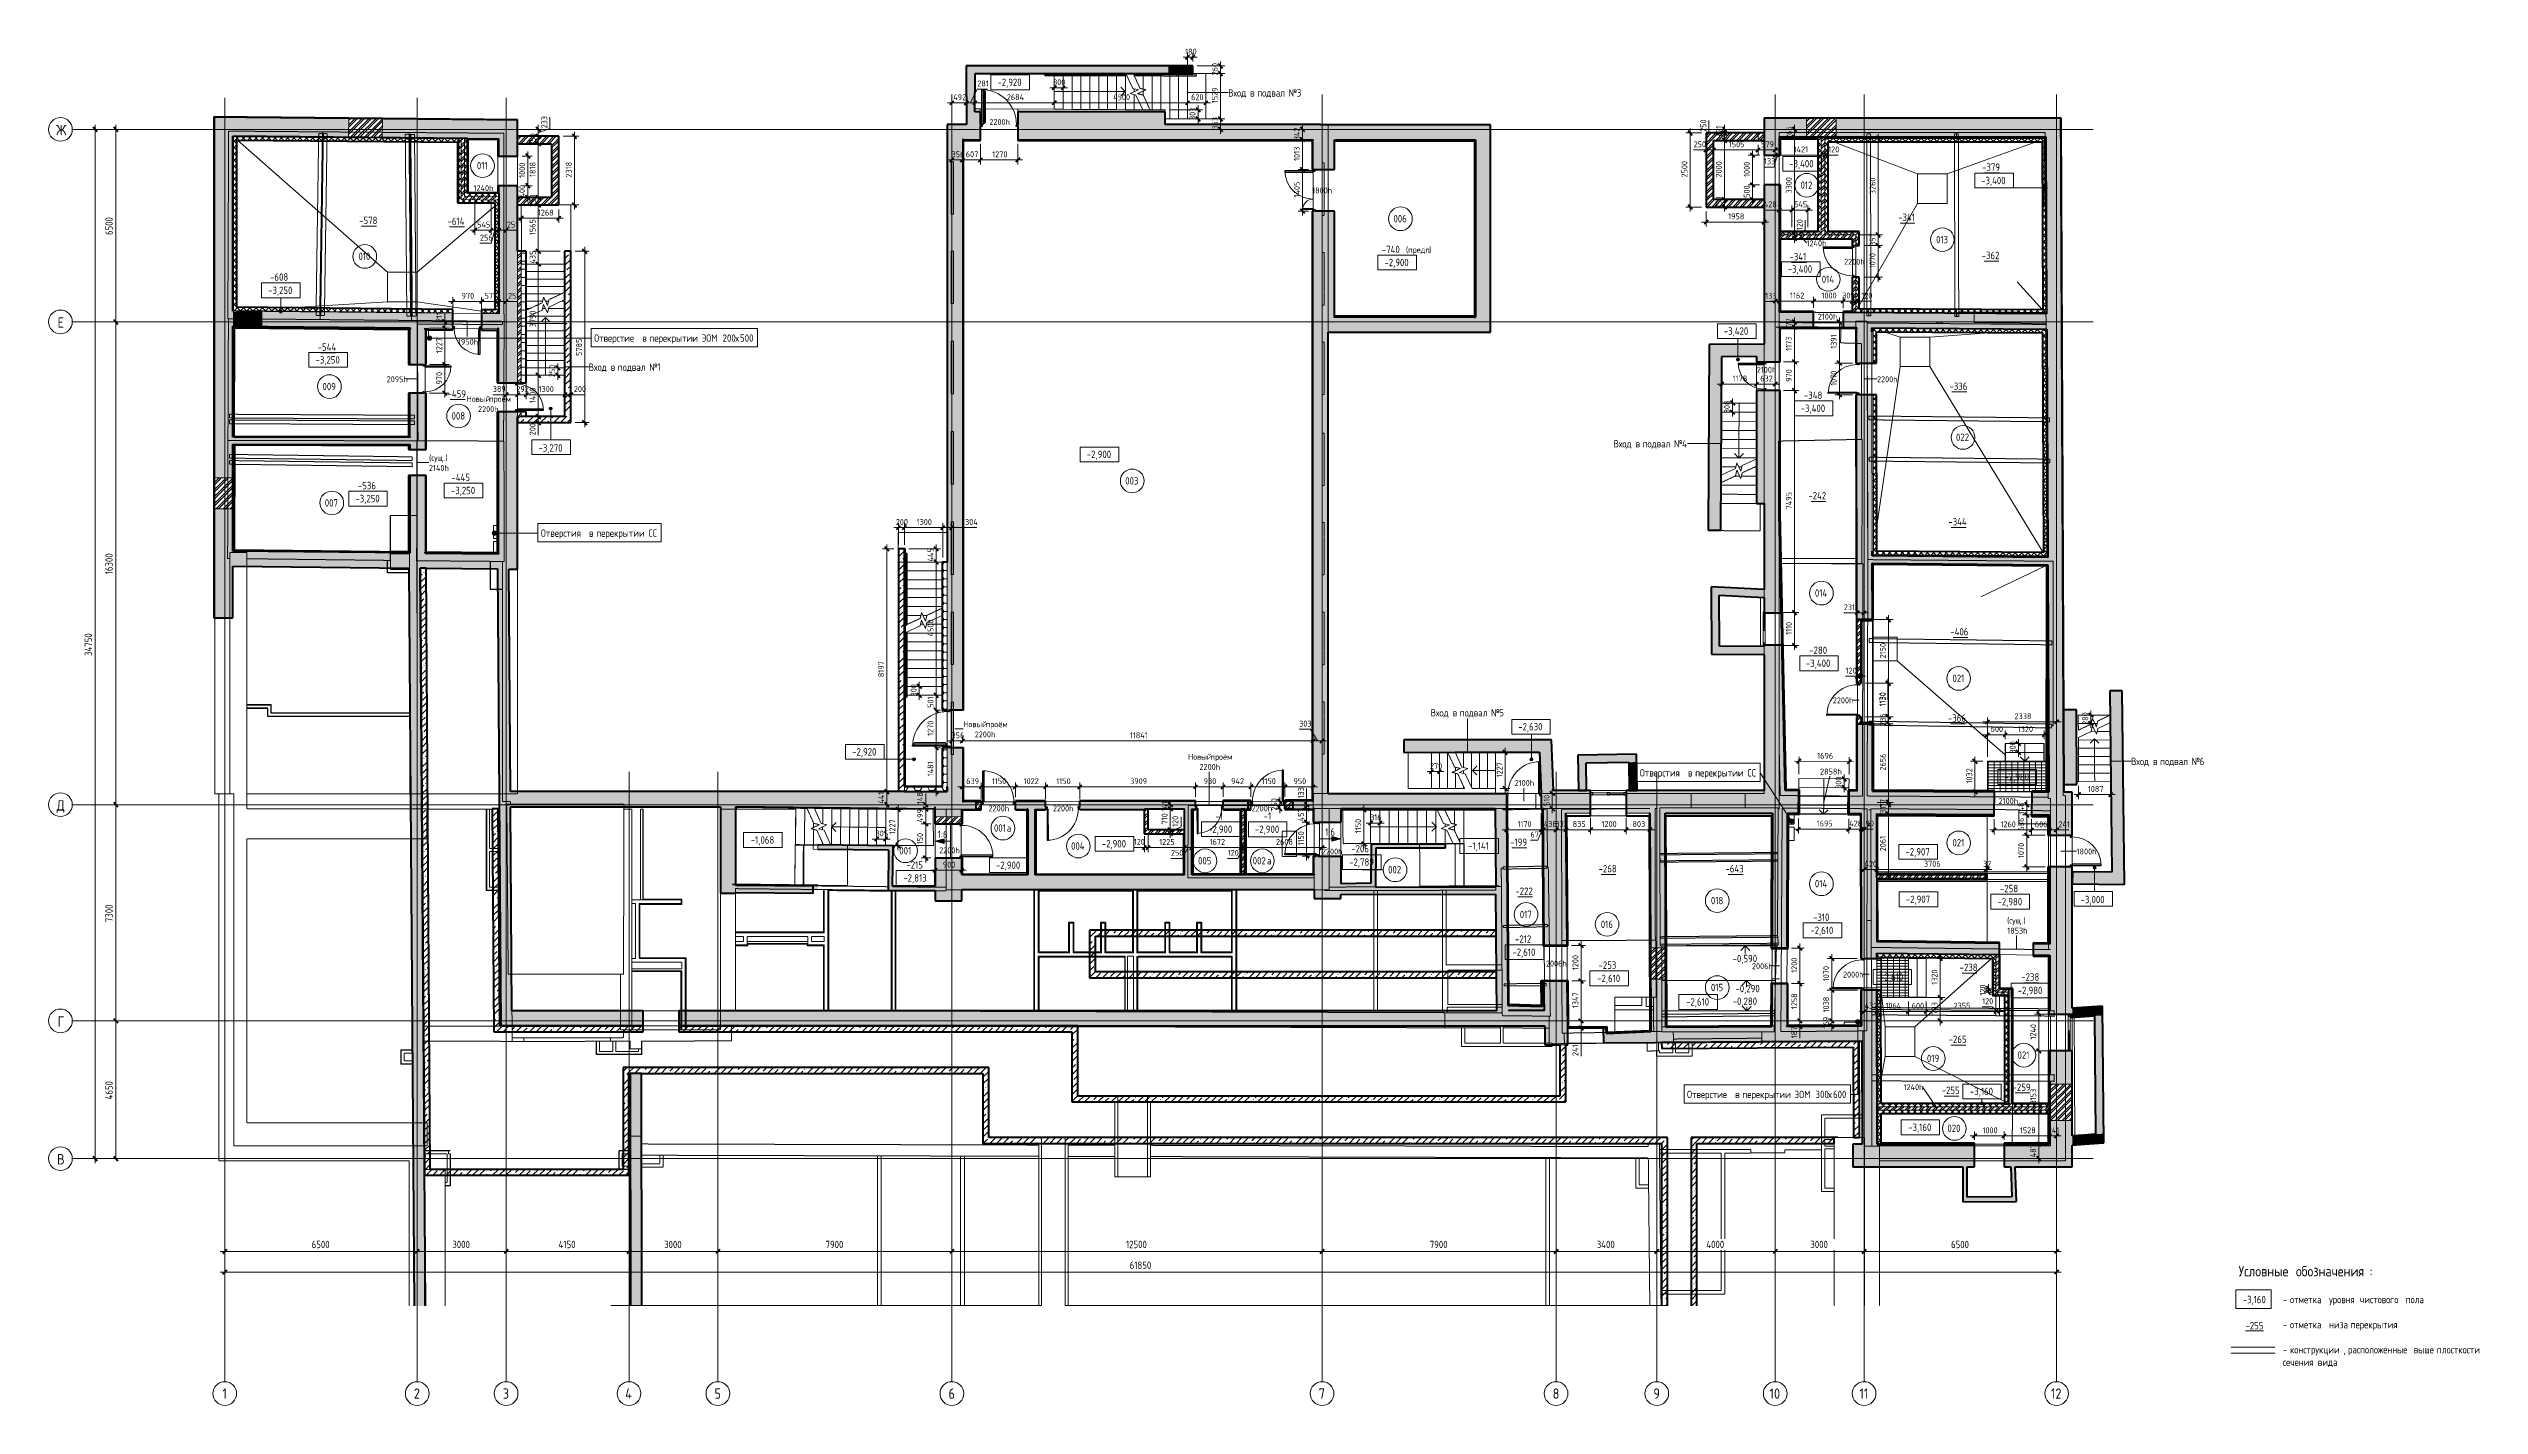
# Model space of a CAD drawing. Header units: millimetres. Extents: x -11886 to 147109, y 276 to 46084.
# Drawn here: x -11886 to 70184, y 276 to 46084 of the extents above; entities that cross this region are included whole.
import ezdxf

# ---------------------------------------------------------------- set-up
doc = ezdxf.new("R2010")
doc.units = ezdxf.units.MM
doc.linetypes.add('ADSK_Линия сетки', pattern=[25, 20, -2.5, 0, -2.5])
doc.linetypes.add('ADSK_Сверху', pattern=[4.5, 3, -1.5])
for name, color, linetype, lineweight in [('Аннотация', 7, 'Continuous', 20), ('Витраж', 7, 'Continuous', 18), ('Двери', 7, 'Continuous', 18), ('Каркас', 7, 'Continuous', 18), ('Лестницы', 7, 'Continuous', 18), ('Марки', 7, 'Continuous', 20), ('Марки дверей', 7, 'Continuous', 20), ('Марки помещений', 7, 'Continuous', 20), ('Ограждение', 7, 'Continuous', 18), ('Оси', 7, 'Continuous', 9), ('Отметки', 7, 'Continuous', 9), ('Панели витража', 7, 'Continuous', 18), ('Перекрытие', 7, 'Continuous', 18), ('Перекрытие штриховка', 7, 'Continuous', 18), ('Размеры', 7, 'Continuous', 9), ('Размеры-100', 7, 'Continuous', 9), ('Стены внутренние', 7, 'Continuous', 18), ('Стены наружные', 7, 'Continuous', 18), ('Стены штриховка', 7, 'Continuous', 18), ('Стрелки вверх', 7, 'Continuous', 18)]:
    doc.layers.add(name, color=color, linetype=linetype, lineweight=lineweight)
doc.layers.add('Линии', color=7, linetype='Continuous', lineweight=9, true_color=0x00a600)
doc.styles.add('GOST Common', font='GOST_Common.ttf', dxfattribs={"width": 0.9, "height": 350})
doc.styles.add('GOST Common_1', font='GOST_Common.ttf', dxfattribs={"width": 0.9, "height": 250})
doc.styles.add('GOST Common_2', font='GOST_Common.ttf', dxfattribs={"width": 0.9, "height": 200})
doc.styles.add('GOST Common_B', font='', dxfattribs={"width": 0.9, "height": 250})
doc.styles.get('GOST Common_B').set_extended_font_data('GOST Common', bold=True)
doc.dimstyles.new('ADSK_Основной_2_5_мм', dxfattribs={"dimscale": 304.8, "dimtxt": 251.428749, "dimasz": 0.463911, "dimexe": 0.492126, "dimexo": 0.492126, "dimgap": 0.098425, "dimtad": 1, "dimdec": 1, "dimrnd": 0.1, "dimdsep": 46, "dimtxsty": 'GOST Common_1', "dimblk1": 'OBLIQUE', "dimblk2": 'OBLIQUE', "dimsah": 1, "dimcen": 0.09, "dimdle": 0.492126, "dimazin": 2, "dimtfac": 1, "dimtdec": 4, "dimtix": 1, "dimtmove": 0, "dimatfit": 3, "dimfxl": 1, "dimtvp": 1, "dimtfill": 1, "dimtolj": 1, "dimtzin": 0, "dimlwd": 20, "dimlwe": 20, "dimarcsym": 2})
doc.dimstyles.new('ADSK_Основной_2_мм_Округление_до_1_мм', dxfattribs={"dimscale": 304.8, "dimtxt": 201.142999, "dimasz": 0.463911, "dimexe": 0.492126, "dimexo": 0.492126, "dimgap": 0.098425, "dimtad": 1, "dimdec": 0, "dimdsep": 46, "dimtxsty": 'GOST Common_2', "dimblk1": 'OBLIQUE', "dimblk2": 'OBLIQUE', "dimsah": 1, "dimcen": 0.09, "dimdle": 0.492126, "dimazin": 2, "dimtfac": 1, "dimtdec": 4, "dimtix": 1, "dimtmove": 0, "dimatfit": 3, "dimfxl": 1, "dimtvp": 1, "dimtolj": 1, "dimtzin": 0, "dimlwd": 20, "dimlwe": 20, "dimarcsym": 2})
doc.dimstyles.new('ADSK_Основной_2_мм_Округление_до_1_мм_1', dxfattribs={"dimscale": 304.8, "dimtxt": 201.142999, "dimasz": 0.463911, "dimexe": 0.492126, "dimexo": 0.492126, "dimgap": 0.098425, "dimtad": 1, "dimdec": 0, "dimdsep": 46, "dimtxsty": 'GOST Common_2', "dimblk1": 'OBLIQUE', "dimblk2": 'OBLIQUE', "dimsah": 1, "dimcen": 0.09, "dimdle": 0.492126, "dimazin": 2, "dimtfac": 1, "dimtdec": 4, "dimtix": 1, "dimtmove": 1, "dimatfit": 3, "dimfxl": 1, "dimtvp": 1, "dimtolj": 1, "dimtzin": 0, "dimlwd": 20, "dimlwe": 20, "dimarcsym": 2})
pattern_1 = [(45, (0, 0), (-106.06602, 106.06602), []), (135, (0, 0), (-106.06602, -106.06602), [])]
pattern_2 = [(45, (0, 0), (-224.5064, 224.5064), []), (45, (224.5, 0), (-224.5064, 224.5064), [396.875, -79.375, 3.353, -76.022])]
pattern_3 = [(45, (0, 0), (-117.8655, 117.8655), []), (45, (78.58, 0), (-117.8655, 117.8655), [])]
pattern_4 = [(0, (0, 0), (238.125, 137.482), [158.75, -317.5]), (120, (0, 0), (-238.1254, 137.4813), [158.75, -317.5]), (60, (0, 0), (-0.0004, 274.9633), [0, -317.5, 158.75, 0])]
pattern_5 = [(0, (0, 0), (0, 100), []), (90, (0, 0), (-200, 1e-14), [])]

msp = doc.modelspace()

# ---------------------------------------------------------------- texts
at = {"layer": 'Аннотация', "lineweight": 9, "attachment_point": 1}
for s, insert, char_height, width, style in [('\\fGOST Common|b0|i0|c204|p34|;\\W.9;(', (33940.99, 39391.91), 200, 86.5822, 'GOST Common_2'), ('.)', (34667.27, 39391.91), 200, 151.5189, 'GOST Common_2'), ('предп', (34012.43, 39391.91), 200, 793.6706, 'GOST Common_2'), ('Отверстие', (6531.97, 36435.03), 250, 1868.7336, 'GOST Common_B'), ('\\fGOST Common|b1|i0|c204|p34|;\\W.9; ', (8073.83, 36435.03), 250, 101.0126, 'GOST Common_B'), ('\\fGOST Common|b1|i0|c204|p34|;\\W.9;в', (8157.17, 36435.03), 250, 194.8101, 'GOST Common_B'), ('\\fGOST Common|b1|i0|c204|p34|;\\W.9; ', (8317.91, 36435.03), 250, 101.0126, 'GOST Common_B'), ('перекрытии', (8401.25, 36435.03), 250, 2034.6829, 'GOST Common_B'), ('\\fGOST Common|b1|i0|c204|p34|;\\W.9; ', (10080.03, 36435.03), 250, 101.0126, 'GOST Common_B'), ('ЭОМ', (10163.38, 36435.03), 250, 692.658, 'GOST Common_B'), (' 200', (10734.88, 36435.03), 250, 685.4428, 'GOST Common_B'), ('\\fGOST Common|b1|i0|c204|p34|;\\W.9;х', (11300.42, 36435.03), 250, 194.8101, 'GOST Common_B'), ('500', (11461.16, 36435.03), 250, 584.4302, 'GOST Common_B'), ('Отверстия', (4735.51, 29850.25), 250, 1868.7336, 'GOST Common_B'), ('\\fGOST Common|b1|i0|c204|p34|;\\W.9; ', (6277.37, 29850.25), 250, 101.0126, 'GOST Common_B'), ('\\fGOST Common|b1|i0|c204|p34|;\\W.9;в', (6360.71, 29850.25), 250, 194.8101, 'GOST Common_B'), ('\\fGOST Common|b1|i0|c204|p34|;\\W.9; ', (6521.45, 29850.25), 250, 101.0126, 'GOST Common_B'), ('перекрытии', (6604.79, 29850.25), 250, 2034.6829, 'GOST Common_B'), ('\\fGOST Common|b1|i0|c204|p34|;\\W.9; ', (8283.57, 29850.25), 250, 101.0126, 'GOST Common_B'), ('СС', (8366.92, 29850.25), 250, 389.6201, 'GOST Common_B'), ('Отверстия', (41838.27, 21757.1), 250, 1868.7336, 'GOST Common_B'), ('\\fGOST Common|b1|i0|c204|p34|;\\W.9; ', (43380.13, 21757.1), 250, 101.0126, 'GOST Common_B'), ('\\fGOST Common|b1|i0|c204|p34|;\\W.9;в', (43463.47, 21757.1), 250, 194.8101, 'GOST Common_B'), ('\\fGOST Common|b1|i0|c204|p34|;\\W.9; ', (43624.21, 21757.1), 250, 101.0126, 'GOST Common_B'), ('перекрытии', (43707.55, 21757.1), 250, 2034.6829, 'GOST Common_B'), ('\\fGOST Common|b1|i0|c204|p34|;\\W.9; ', (45386.33, 21757.1), 250, 101.0126, 'GOST Common_B'), ('СС', (45469.67, 21757.1), 250, 389.6201, 'GOST Common_B'), ('Отверстие', (43432.67, 10899.62), 250, 1868.7336, 'GOST Common_B'), ('\\fGOST Common|b1|i0|c204|p34|;\\W.9; ', (44974.53, 10899.62), 250, 101.0126, 'GOST Common_B'), ('\\fGOST Common|b1|i0|c204|p34|;\\W.9;в', (45057.88, 10899.62), 250, 194.8101, 'GOST Common_B'), ('\\fGOST Common|b1|i0|c204|p34|;\\W.9; ', (45218.61, 10899.62), 250, 101.0126, 'GOST Common_B'), ('перекрытии', (45301.95, 10899.62), 250, 2034.6829, 'GOST Common_B'), ('\\fGOST Common|b1|i0|c204|p34|;\\W.9; ', (46980.74, 10899.62), 250, 101.0126, 'GOST Common_B'), ('ЭОМ', (47064.08, 10899.62), 250, 692.658, 'GOST Common_B'), (' 300', (47635.58, 10899.62), 250, 685.4428, 'GOST Common_B'), ('\\fGOST Common|b1|i0|c204|p34|;\\W.9;х', (48201.13, 10899.62), 250, 194.8101, 'GOST Common_B'), ('600', (48361.86, 10899.62), 250, 584.4302, 'GOST Common_B'), ('Условные', (62057.29, 4980.44), 350, 2215.0626, 'GOST Common'), ('\\fGOST Common|b0|i0|c204|p34|;\\W.9; ', (63884.9, 4980.44), 350, 129.8734, 'GOST Common'), ('обозначения', (63992.05, 4980.44), 350, 3015.9484, 'GOST Common'), ('\\fGOST Common|b0|i0|c204|p34|;\\W.9;:', (66480.46, 4980.44), 350, 115.443, 'GOST Common'), (' -3,160 ', (62057.29, 3974.61), 250, 1197.7211, 'GOST Common_1'), ('- ', (63550.23, 3974.61), 250, 288.6075, 'GOST Common_1'), ('отметка', (63788.36, 3974.61), 250, 1507.9742, 'GOST Common_1'), ('\\fGOST Common|b0|i0|c204|p34|;\\W.9; ', (65032.56, 3974.61), 250, 93.7974, 'GOST Common_1'), ('уровня', (65109.95, 3974.61), 250, 1168.8604, 'GOST Common_1'), ('\\fGOST Common|b0|i0|c204|p34|;\\W.9; ', (66074.36, 3974.61), 250, 93.7974, 'GOST Common_1'), ('чистового', (66151.75, 3974.61), 250, 1774.9361, 'GOST Common_1'), ('\\fGOST Common|b0|i0|c204|p34|;\\W.9; ', (67616.22, 3974.61), 250, 93.7974, 'GOST Common_1'), ('пола', (67693.61, 3974.61), 250, 800.8858, 'GOST Common_1'), ('- ', (63550.23, 3127.94), 250, 288.6075, 'GOST Common_1'), ('отметка', (63788.36, 3127.94), 250, 1507.9742, 'GOST Common_1'), ('\\fGOST Common|b0|i0|c204|p34|;\\W.9; ', (65032.56, 3127.94), 250, 93.7974, 'GOST Common_1'), ('низа', (65109.95, 3127.94), 250, 786.4554, 'GOST Common_1'), ('\\fGOST Common|b0|i0|c204|p34|;\\W.9; ', (65758.84, 3127.94), 250, 93.7974, 'GOST Common_1'), ('перекрытия', (65836.23, 3127.94), 250, 2020.2525, 'GOST Common_1'), ('\\fGOST Common|b0|i0|c204|p34|;\\W.9; ', (67503.11, 3127.94), 250, 93.7974, 'GOST Common_1'), ('сечения', (63550.23, 1857.94), 250, 1334.8097, 'GOST Common_1'), ('- ', (63550.23, 2281.28), 250, 288.6075, 'GOST Common_1'), ('конструкции', (63788.36, 2281.28), 250, 2186.2018, 'GOST Common_1'), ('\\fGOST Common|b0|i0|c204|p34|;\\W.9; ', (64651.56, 1857.94), 250, 93.7974, 'GOST Common_1'), ('вида', (64728.95, 1857.94), 250, 800.8858, 'GOST Common_1'), (', ', (65592.16, 2281.28), 250, 187.5949, 'GOST Common_1'), ('расположенные', (65746.94, 2281.28), 250, 2597.4675, 'GOST Common_1'), ('\\fGOST Common|b0|i0|c204|p34|;\\W.9; ', (67890.06, 2281.28), 250, 93.7974, 'GOST Common_1'), ('выше', (67967.45, 2281.28), 250, 851.3921, 'GOST Common_1'), ('\\fGOST Common|b0|i0|c204|p34|;\\W.9; ', (68669.92, 2281.28), 250, 93.7974, 'GOST Common_1'), ('плосткости', (68747.31, 2281.28), 250, 1991.3918, 'GOST Common_1')]:
    msp.add_mtext(s, dxfattribs=dict(at, insert=insert, char_height=char_height, width=width, style=style))
at = {"layer": 'Аннотация', "color": 253, "lineweight": 9, "true_color": 0xaaaaaa, "insert": (62287.06, 3094.61), "char_height": 250, "width": 779.2402, "attachment_point": 1, "style": 'GOST Common_1'}
msp.add_mtext('\\L-255', dxfattribs=at)
at = {"layer": 'Марки', "lineweight": 9, "char_height": 250, "attachment_point": 1, "style": 'GOST Common_1'}
for s, insert, width in [('Вход', (27938.56, 44713.56), 808.101), ('\\fGOST Common|b0|i0|c204|p34|;\\W.9; ', (28605.31, 44713.56), 93.7974), ('\\fGOST Common|b0|i0|c204|p34|;\\W.9;в', (28682.7, 44713.56), 194.8101), ('\\fGOST Common|b0|i0|c204|p34|;\\W.9; ', (28843.43, 44713.56), 93.7974), ('подвал', (28920.82, 44713.56), 1190.5059), ('\\fGOST Common|b0|i0|c204|p34|;\\W.9; ', (29903.09, 44713.56), 93.7974), ('\\fGOST Common|b0|i0|c204|p34|;\\W.9;№', (29980.48, 44713.56), 331.8986), ('\\fGOST Common|b0|i0|c204|p34|;\\W.9;3', (30254.32, 44713.56), 194.8101), ('-379', (53394.51, 42207.87), 779.2402), ('-578', (-1401.03, 40407.3), 779.2402), ('-614', (1583.26, 40380.63), 743.1643), ('-341', (50558.01, 40512.47), 743.1643), ('-740', (33128.33, 39427.36), 800.8858), ('-341', (46892.88, 39185.18), 743.1643), ('-362', (53380.24, 39225.09), 779.2402), ('-608', (-4407.96, 38494.71), 779.2402), ('-544', (-2800.77, 36129.87), 822.5314), ('Вход', (6349.04, 35453.17), 808.101), ('\\fGOST Common|b0|i0|c204|p34|;\\W.9; ', (7015.79, 35453.17), 93.7974), ('\\fGOST Common|b0|i0|c204|p34|;\\W.9;в', (7093.18, 35453.17), 194.8101), ('\\fGOST Common|b0|i0|c204|p34|;\\W.9; ', (7253.91, 35453.17), 93.7974), ('подвал', (7331.3, 35453.17), 1190.5059), ('\\fGOST Common|b0|i0|c204|p34|;\\W.9; ', (8313.57, 35453.17), 93.7974), ('\\fGOST Common|b0|i0|c204|p34|;\\W.9;№', (8390.96, 35453.17), 331.8986), ('\\fGOST Common|b0|i0|c204|p34|;\\W.9;1', (8664.8, 35453.17), 137.0886), ('-459', (1581.31, 34552.1), 800.8858), ('-348', (47378.33, 34505.95), 800.8858), ('-336', (52291.47, 34808.36), 779.2402), ('Вход', (40948.88, 32866.99), 808.101), ('\\fGOST Common|b0|i0|c204|p34|;\\W.9; ', (41615.63, 32866.99), 93.7974), ('\\fGOST Common|b0|i0|c204|p34|;\\W.9; ', (41853.76, 32866.99), 93.7974), ('\\fGOST Common|b0|i0|c204|p34|;\\W.9; ', (42913.41, 32866.99), 93.7974), ('\\fGOST Common|b0|i0|c204|p34|;\\W.9;№', (42990.81, 32866.99), 331.8986), ('\\fGOST Common|b0|i0|c204|p34|;\\W.9;4', (43264.65, 32866.99), 216.4556), ('\\fGOST Common|b0|i0|c204|p34|;\\W.9;в', (41693.02, 32866.99), 194.8101), ('подвал', (41931.15, 32866.99), 1190.5059), ('-536', (-1443.41, 31456.58), 779.2402), ('-445', (1714.91, 31730.59), 822.5314), ('-242', (47528.92, 31114.11), 800.8858), ('-344', (52255.07, 30235.24), 822.5314), ('-406', (52321.87, 26519.82), 800.8858), ('-280', (47559.45, 25895.46), 779.2402), ('Вход', (34774.4, 23784.31), 808.101), ('\\fGOST Common|b0|i0|c204|p34|;\\W.9; ', (35441.15, 23784.31), 93.7974), ('\\fGOST Common|b0|i0|c204|p34|;\\W.9;в', (35518.54, 23784.31), 194.8101), ('\\fGOST Common|b0|i0|c204|p34|;\\W.9; ', (35679.27, 23784.31), 93.7974), ('подвал', (35756.66, 23784.31), 1190.5059), ('\\fGOST Common|b0|i0|c204|p34|;\\W.9; ', (36738.93, 23784.31), 93.7974), ('\\fGOST Common|b0|i0|c204|p34|;\\W.9;№', (36816.32, 23784.31), 331.8986), ('\\fGOST Common|b0|i0|c204|p34|;\\W.9;5', (37090.16, 23784.31), 194.8101), ('-366', (52240.72, 23604.99), 779.2402), ('Вход', (58423.93, 22142.1), 808.101), ('\\fGOST Common|b0|i0|c204|p34|;\\W.9; ', (59090.68, 22142.1), 93.7974), ('\\fGOST Common|b0|i0|c204|p34|;\\W.9;в', (59168.07, 22142.1), 194.8101), ('\\fGOST Common|b0|i0|c204|p34|;\\W.9; ', (59328.81, 22142.1), 93.7974), ('подвал', (59406.2, 22142.1), 1190.5059), ('\\fGOST Common|b0|i0|c204|p34|;\\W.9; ', (60388.46, 22142.1), 93.7974), ('\\fGOST Common|b0|i0|c204|p34|;\\W.9;№', (60465.86, 22142.1), 331.8986), ('\\fGOST Common|b0|i0|c204|p34|;\\W.9;6', (60739.7, 22142.1), 194.8101), ('-1', (27509.6, 20295.72), 331.8986), ('-1', (29134.81, 20295.72), 331.8986), ('-206', (32095.51, 19192.77), 779.2402), ('-199', (37462.83, 19413.16), 721.5187), ('-215', (17075.21, 18647.17), 721.5187), ('-268', (40445.37, 18519.3), 779.2402), ('-643', (44732.2, 18519.3), 800.8858), ('-222', (37635.62, 17762.19), 779.2402), ('-258', (53998.07, 17850.92), 779.2402), ('-310', (47685.78, 16881.26), 721.5187), ('-212', (37624.65, 16144.71), 721.5187), ('-253', (40445.37, 15264.23), 779.2402), ('-238', (52635.81, 15187.77), 779.2402), ('-238', (54716.69, 14862.78), 779.2402), ('-265', (52265.44, 12758.54), 779.2402), ('-255', (52031.23, 11038.2), 779.2402), ('-259', (54424.3, 11142.8), 779.2402)]:
    msp.add_mtext(s, dxfattribs=dict(at, insert=insert, width=width))
at = {"layer": 'Марки дверей', "lineweight": 9, "char_height": 200, "attachment_point": 1, "style": 'GOST Common_2'}
for s, insert, width in [('2200h', (19876.91, 43705.63), 793.6706), ('1240h', (2460.72, 41474.58), 764.8099), ('1800h', (30777.02, 41393.54), 743.1643), ('1240h', (47465.09, 39609), 764.8099), ('2200h', (48734.16, 38987.68), 793.6706), ('2100h', (47847.93, 37132.62), 743.1643), ('1950h', (1934.81, 36285.11), 743.1643), ('2100h', (45787.28, 35340.99), 743.1643), ('2095h', (-473.08, 35022.12), 793.6706), ('2200h', (49845.85, 35019.92), 793.6706), ('Новый', (2224.85, 34357.61), 836.9617), ('2200h', (2611.81, 34013.65), 793.6706), ('\\fGOST Common|b0|i0|c204|p34|;\\W.9; ', (2915.42, 34357.61), 79.3671), ('проём', (2980.9, 34357.61), 815.3162), ('2140h', (954.61, 32025.68), 764.8099), ('\\fGOST Common|b0|i0|c204|p34|;\\W.9;(', (960.56, 32369.64), 86.5822), ('сущ', (1032, 32369.64), 512.2783), ('.)', (1454.67, 32369.64), 151.5189), ('2200h', (48353.49, 24177.88), 793.6706), ('Новый', (18995.64, 23373.57), 836.9617), ('2200h', (19382.59, 23029.61), 793.6706), ('\\fGOST Common|b0|i0|c204|p34|;\\W.9; ', (19686.2, 23373.57), 79.3671), ('проём', (19751.69, 23373.57), 815.3162), ('Новый', (26583.42, 22273.61), 836.9617), ('\\fGOST Common|b0|i0|c204|p34|;\\W.9; ', (27273.98, 22273.61), 79.3671), ('проём', (27339.47, 22273.61), 815.3162), ('2200h', (26970.37, 21929.66), 793.6706), ('2100h', (37610.5, 21390.71), 743.1643), ('2858h', (47922.91, 21775.67), 793.6706), ('2200h', (19848.86, 20530.69), 793.6706), ('2200h', (22020.78, 20530.78), 793.6706), ('2200h', (28729.45, 20530.72), 793.6706), ('2100h', (53951.48, 20781.28), 743.1643), ('2200h', (18183.47, 19114.89), 793.6706), ('2200h', (31104.72, 19075.75), 793.6706), ('1800h', (56585.73, 19076.15), 743.1643), ('\\fGOST Common|b0|i0|c204|p34|;\\W.9;(', (54237.77, 16746.38), 86.5822), ('сущ', (54309.21, 16746.38), 512.2783), ('.)', (54731.88, 16746.38), 151.5189), ('1853h', (54243.73, 16402.42), 735.9491), ('2006h', (38668.77, 15292.45), 793.6706), ('2006h', (45623.97, 15203.21), 793.6706), ('2000h', (48697.63, 14918.04), 793.6706), ('1240h', (50744.06, 11120.89), 764.8099)]:
    msp.add_mtext(s, dxfattribs=dict(at, insert=insert, width=width))
at = {"layer": 'Марки помещений', "lineweight": 9, "char_height": 250, "attachment_point": 1, "style": 'GOST Common_1'}
for s, insert, width in [('011', (2574.61, 42258.62), 468.9872), ('012', (47263.61, 41598.38), 526.7087), ('006', (33520.62, 40465.45), 584.4302), ('013', (51840.48, 39761.68), 526.7087), ('010', (-1424.83, 39194.74), 526.7087), ('014', (47981.24, 38422.88), 548.3542), ('009', (-2639.66, 34800.91), 584.4302), ('008', (1718.47, 33809.14), 584.4302), ('022', (52513.34, 33084.31), 584.4302), ('003', (24463.44, 31615.74), 584.4302), ('007', (-2561.56, 30872.35), 584.4302), ('014', (47749, 27827.5), 548.3542), ('021', (52391.8, 24946.56), 526.7087), ('001', (20031.86, 19894.49), 526.7087), ('\\fGOST Common|b0|i0|c204|p34|;\\W.9;а', (20466.43, 19894.49), 216.4556), ('001', (16835.61, 19128.08), 526.7087), ('004', (22634.9, 19287.6), 606.0757), ('021', (52391.8, 19395.66), 526.7087), ('005', (26922.34, 18788.77), 584.4302), ('002', (28768.27, 18788.77), 584.4302), ('\\fGOST Common|b0|i0|c204|p34|;\\W.9;а', (29250.47, 18788.77), 216.4556), ('002', (33338.25, 18487.6), 584.4302), ('018', (44238.68, 17445.04), 526.7087), ('014', (47749, 18014.27), 548.3542), ('017', (37785.1, 16976.87), 526.7087), ('016', (40520.06, 16644.53), 526.7087), ('015', (44239.41, 14509.12), 526.7087), ('019', (51533.16, 12115.14), 526.7087), ('021', (54590.5, 12227.34), 526.7087), ('020', (52222.02, 9754.17), 584.4302)]:
    msp.add_mtext(s, dxfattribs=dict(at, insert=insert, width=width))
at = {"layer": 'Оси', "char_height": 350, "attachment_point": 1, "style": 'GOST Common'}
for s, insert, width in [('\\fGOST Common|b0|i0|c204|p34|;\\W.9;Ж', (-11632.4, 43509.38), 389.6201), ('\\fGOST Common|b0|i0|c204|p34|;\\W.9;Е', (-11584.7, 37009.38), 274.1771), ('\\fGOST Common|b0|i0|c204|p34|;\\W.9;Д', (-11614.4, 20709.38), 346.329), ('\\fGOST Common|b0|i0|c204|p34|;\\W.9;Г', (-11584.7, 13409.38), 274.1771), ('\\fGOST Common|b0|i0|c204|p34|;\\W.9;В', (-11599.55, 8759.38), 310.2531), ('\\fGOST Common|b0|i0|c204|p34|;\\W.9;1', (-6018.32, 848.1), 187.5949), ('\\fGOST Common|b0|i0|c204|p34|;\\W.9;2', (446.13, 848.1), 274.1771), ('\\fGOST Common|b0|i0|c204|p34|;\\W.9;3', (3448.83, 848.1), 266.9619), ('\\fGOST Common|b0|i0|c204|p34|;\\W.9;4', (7581.28, 848.1), 310.2531), ('\\fGOST Common|b0|i0|c204|p34|;\\W.9;5', (10596.13, 848.1), 274.1771), ('\\fGOST Common|b0|i0|c204|p34|;\\W.9;6', (18496.13, 848.1), 274.1771), ('\\fGOST Common|b0|i0|c204|p34|;\\W.9;7', (30996.13, 848.1), 274.1771), ('\\fGOST Common|b0|i0|c204|p34|;\\W.9;8', (38896.13, 848.1), 274.1771), ('\\fGOST Common|b0|i0|c204|p34|;\\W.9;9', (42296.13, 848.1), 274.1771), ('10', (46218.73, 848.1), 461.772), ('11', (49254.28, 848.1), 375.1897), ('12', (55718.73, 848.1), 461.772)]:
    msp.add_mtext(s, dxfattribs=dict(at, insert=insert, width=width))
at = {"layer": 'Отметки', "lineweight": 20, "char_height": 250, "attachment_point": 1, "line_spacing_factor": 1.022761, "style": 'GOST Common_1'}
for s, insert, width in [('-2,920', (20148.25, 45073.49), 1028.8226), ('-3,400', (46879.6, 42323.02), 1055.9762), ('-3,400', (53361.43, 41754.62), 1055.9762), ('-2,900', (33214.96, 38988.6), 1028.8226), ('-3,400', (46831.68, 38767.02), 1055.9762), ('-3,250', (-4475.52, 38047.57), 1028.8226), ('-3,420', (44672.24, 36672.95), 1055.9762), ('-3,250', (-2875.42, 35701.06), 1028.8226), ('-3,400', (47269.58, 34063.19), 1055.9762), ('-3,270', (4652.63, 32725.43), 1028.8226), ('-2,900', (23168.99, 32509.96), 1028.8226), ('-3,250', (1695.6, 31289.64), 1028.8226), ('-3,250', (-1529.01, 31017.69), 1028.8226), ('-3,400', (47445.34, 25456.55), 1055.9762), ('-2,630', (37732.66, 23313.3), 1028.8226), ('-2,920', (15244.19, 22466.57), 1028.8226), ('-2,980', (54147.19, 21616.49), 1028.8226), ('-2,900', (27259.83, 19855.6), 1028.8226), ('-2,900', (28844.45, 19853.51), 1028.8226), ('-1,068', (11822.14, 19490.07), 977.5323), ('-2,900', (23672.48, 19363.3), 1028.8226), ('-1,141', (36040.54, 19289.94), 902.1054), ('-2,907', (50806.51, 19090.84), 1028.8226), ('-2,813', (16971.53, 18208.08), 977.5323), ('-2,900', (20101.05, 18639.39), 1028.8226), ('-2,789', (32024.79, 18743.18), 1028.8226), ('-2,907', (50818.15, 17486.71), 1028.8226), ('-2,980', (53913.61, 17407.93), 1028.8226), ('-3,000', (56719.71, 17480.17), 1028.8226), ('-2,610', (47595.79, 16439.08), 977.5323), ('-2,610', (37535.76, 15701.36), 977.5323), ('-2,610', (40398.19, 14818.43), 977.5323), ('-0,590', (44971.32, 15487.57), 1028.8226), ('-2,610', (49957.13, 14864.21), 977.5323), ('-2,610', (43401.04, 14023.1), 977.5323), ('-0,280', (44974.13, 14043.95), 1028.8226), ('-0,290', (45067.78, 14474.02), 1028.8226), ('-2,980', (54596.56, 14411.82), 1028.8226), ('-3,160', (52983.36, 11002.1), 977.5323), ('-3,160', (50900.47, 9789.91), 977.5323)]:
    msp.add_mtext(s, dxfattribs=dict(at, insert=insert, width=width))
at = {"layer": 'Размеры', "lineweight": 20, "char_height": 250, "width": 404.288, "attachment_point": 1, "line_spacing_factor": 1.022761, "style": 'GOST Common_1'}
for insert in [(31215.04, 19758.23), (18132.45, 19684.59)]:
    msp.add_mtext('1:6', dxfattribs=dict(at, insert=insert))

# ---------------------------------------------------------------- blocks, each defined once
blk = doc.blocks.new('Монолитная лестница - ___-2208040-00 План подвала кладочный')
at = {"layer": 'Лестницы', "color": 253, "linetype": 'ADSK_Сверху', "true_color": 0xaaaaaa}
for p, q in [((13317, 19194), (13312, 17834)), ((13596, 19193), (13317, 19194)), ((13596, 19193), (13592, 17833)), ((13612, 19193), (13596, 19193)), ((13906, 19192), (13612, 19193)), ((14201, 19191), (13906, 19192)), ((14496, 19190), (14201, 19191)), ((14791, 19189), (14496, 19190)), ((15086, 19188), (14791, 19189)), ((15081, 17828), (15086, 19188)), ((13312, 17834), (13592, 17833)), ((13592, 17833), (13607, 17833)), ((13607, 17833), (13902, 17832)), ((13902, 17832), (14197, 17831)), ((14197, 17831), (14492, 17830)), ((14492, 17830), (14786, 17829)), ((14786, 17829), (15081, 17828))]:
    blk.add_line(p, q, dxfattribs=at)
blk = doc.blocks.new('Типовая двутавровая балка _АСТО 20-93_ Балки - 27А-780858-00 План подвала кладочный')
at = {"layer": 'Каркас', "color": 253, "linetype": 'ADSK_Сверху', "true_color": 0xaaaaaa}
for p, q in [((-3119.5, 62.5), (-3119.5, -62.5)), ((-3119.5, 62.5), (3119.5, 62.5)), ((3119.5, -62.5), (3119.5, 62.5)), ((-3119.5, -62.5), (3119.5, -62.5))]:
    blk.add_line(p, q, dxfattribs=at)
blk = doc.blocks.new('Типовая двутавровая балка _АСТО 20-93_ Балки - 27А-781068-00 План подвала кладочный')
at = {"layer": 'Каркас', "color": 253, "linetype": 'ADSK_Сверху', "true_color": 0xaaaaaa}
for p, q in [((-3086.5, 62.5), (-3086.5, -62.5)), ((-3086.5, 62.5), (3086.5, 62.5)), ((3086.5, -62.5), (3086.5, 62.5)), ((-3086.5, -62.5), (3086.5, -62.5))]:
    blk.add_line(p, q, dxfattribs=at)
blk = doc.blocks.new('Типовая двутавровая балка _АСТО 20-93_ Балки - 130х360мм-783114-00 План подвала кладочный')
at = {"layer": 'Каркас', "color": 253, "linetype": 'ADSK_Сверху', "true_color": 0xaaaaaa}
for p, q in [((-3070, 67), (-3070, -63)), ((-3070, 67), (3070, 67)), ((3070, 3), (2965, 3)), ((3070, -63), (3070, 67)), ((-3070, -63), (3070, -63)), ((3070, -3), (2965, -3))]:
    blk.add_line(p, q, dxfattribs=at)
blk = doc.blocks.new('Типовая двутавровая балка _АСТО 20-93_ Балки - 130х360мм-784091-00 План подвала кладочный')
at = {"layer": 'Каркас', "color": 253, "linetype": 'ADSK_Сверху', "true_color": 0xaaaaaa}
for p, q in [((-3082, 67), (-3082, -63)), ((-3082, 67), (3082, 67)), ((-2935, 3), (-3082, 3)), ((3082, 3), (2932, 3)), ((3082, -63), (3082, 67)), ((-3082, -63), (3082, -63)), ((3082, -3), (2978, -3))]:
    blk.add_line(p, q, dxfattribs=at)
blk = doc.blocks.new('Типовая двутавровая балка _АСТО 20-93_ Балки - 130х360мм-784748-00 План подвала кладочный')
at = {"layer": 'Каркас', "color": 253, "linetype": 'ADSK_Сверху', "true_color": 0xaaaaaa}
for p, q in [((-3049.5, 67.5), (-3049.5, -62.5)), ((-3049.5, 67.5), (3049.5, 67.5)), ((3049.5, -62.5), (3049.5, 67.5)), ((-3049.5, -62.5), (3049.5, -62.5))]:
    blk.add_line(p, q, dxfattribs=at)
blk = doc.blocks.new('Типовая двутавровая балка _АСТО 20-93_ Балки - 130х360мм-785250-00 План подвала кладочный')
at = {"layer": 'Каркас', "color": 253, "linetype": 'ADSK_Сверху', "true_color": 0xaaaaaa}
for p, q in [((-3052.5, 67.5), (-3052.5, -62.5)), ((-3052.5, 67.5), (3052.5, 67.5)), ((3052.5, -62.5), (3052.5, 67.5)), ((-3052.5, -62.5), (3052.5, -62.5))]:
    blk.add_line(p, q, dxfattribs=at)
blk = doc.blocks.new('Типовая двутавровая балка _АСТО 20-93_ Балки - 130х360мм-785426-00 План подвала кладочный')
at = {"layer": 'Каркас', "color": 253, "linetype": 'ADSK_Сверху', "true_color": 0xaaaaaa}
for p, q in [((-3083.5, 67.5), (-3083.5, -62.5)), ((-3083.5, 67.5), (3083.5, 67.5)), ((3083.5, -62.5), (3083.5, 67.5)), ((-3083.5, -62.5), (3083.5, -62.5))]:
    blk.add_line(p, q, dxfattribs=at)
blk = doc.blocks.new('Типовая двутавровая балка _АСТО 20-93_ Балки - 130х360мм-785438-00 План подвала кладочный')
at = {"layer": 'Каркас', "color": 253, "linetype": 'ADSK_Сверху', "true_color": 0xaaaaaa}
for p, q in [((-3086, 67.5), (-3086, -62.5)), ((-3086, 67.5), (3086, 67.5)), ((3086, -62.5), (3086, 67.5)), ((-3086, -62.5), (3086, -62.5))]:
    blk.add_line(p, q, dxfattribs=at)
blk = doc.blocks.new('Балки подвала - Балки подвала-787291-00 План подвала кладочный')
at = {"layer": 'Каркас', "color": 253, "linetype": 'ADSK_Сверху', "true_color": 0xaaaaaa}
for p, q in [((55636, 18295), (49844, 18288)), ((49844, 18288), (49844, 18226)), ((49844, 18226), (55636, 18233)), ((49844, 18226), (49845, 18024)), ((55636, 18233), (55636, 18295)), ((55637, 18031), (55636, 18233)), ((49845, 18024), (55637, 18031)), ((49845, 18024), (49845, 17962)), ((49845, 17962), (55637, 17969)), ((55637, 17969), (55637, 18031))]:
    blk.add_line(p, q, dxfattribs=at)
blk = doc.blocks.new('Балки подвала1 - Балки подвала-787333-00 План подвала кладочный')
at = {"layer": 'Каркас', "color": 253, "linetype": 'ADSK_Сверху', "true_color": 0xaaaaaa}
for p, q in [((46498, 18945), (42518, 18909)), ((42518, 18909), (42518, 18863)), ((46499, 18899), (42518, 18863)), ((46499, 18899), (46498, 18945)), ((46500, 18698), (46499, 18899)), ((42518, 18863), (42520, 18662)), ((42520, 18662), (46500, 18698)), ((42520, 18662), (42520, 18616)), ((42520, 18616), (46501, 18652)), ((46501, 18652), (46500, 18698)), ((46501, 16136), (42521, 16100)), ((42521, 16100), (42521, 16045)), ((46502, 16081), (42521, 16045)), ((42521, 16045), (42523, 15844)), ((42523, 15844), (46504, 15879)), ((42523, 15844), (42524, 15789)), ((42524, 15789), (46504, 15825)), ((46502, 16081), (46501, 16136)), ((46504, 15879), (46502, 16081)), ((46504, 15825), (46504, 15879)), ((46380, 13512), (42577, 13478)), ((42577, 13478), (42577, 13392)), ((46381, 13427), (42577, 13392)), ((42577, 13392), (42580, 13059)), ((46381, 13427), (46380, 13512)), ((46384, 13093), (46381, 13427)), ((49675, 13462), (49674, 13397)), ((49676, 13643), (49675, 13462)), ((49675, 13462), (55830, 13420)), ((49676, 13708), (49676, 13643)), ((55704, 13667), (49676, 13708)), ((55831, 13601), (49676, 13643)), ((55830, 13420), (55831, 13601)), ((55830, 13398), (55830, 13420)), ((55831, 13601), (55831, 13623)), ((46384, 13093), (42580, 13059)), ((49674, 11499), (49674, 11441)), ((49674, 11229), (49673, 11169)), ((49674, 11441), (49674, 11229)), ((55829, 11433), (49674, 11441)), ((49674, 11229), (55829, 11221)), ((55829, 11433), (55829, 11454)), ((55829, 11221), (55829, 11433)), ((55829, 11200), (55829, 11221))]:
    blk.add_line(p, q, dxfattribs=at)
blk = doc.blocks.new('Типовая двутавровая балка _АСТО 20-93_ Балки - 75х140мм-790341-00 План подвала кладочный')
at = {"layer": 'Каркас', "color": 253, "linetype": 'ADSK_Сверху', "true_color": 0xaaaaaa}
for p, q in [((-736.5, 37.5), (-736.5, -37.5)), ((-736.5, 37.5), (736.5, 37.5)), ((736.5, -37.5), (736.5, 37.5)), ((-736.5, -37.5), (736.5, -37.5))]:
    blk.add_line(p, q, dxfattribs=at)
blk = doc.blocks.new('Типовая двутавровая балка _АСТО 20-93_ Балки - 75х140мм-790384-00 План подвала кладочный')
at = {"layer": 'Каркас', "color": 253, "linetype": 'ADSK_Сверху', "true_color": 0xaaaaaa}
for p, q in [((-743, 37.5), (-743, -37.5)), ((-743, 37.5), (743, 37.5)), ((743, -37.5), (743, 37.5)), ((-743, -37.5), (743, -37.5))]:
    blk.add_line(p, q, dxfattribs=at)
blk = doc.blocks.new('Типовая двутавровая балка _АСТО 20-93_ Балки - 75х140мм-790657-00 План подвала кладочный')
at = {"layer": 'Каркас', "color": 253, "linetype": 'ADSK_Сверху', "true_color": 0xaaaaaa}
for p, q in [((-712, 37), (-712, -38)), ((-712, 37), (624, 37)), ((654, 37), (712, 37)), ((712, -38), (712, 37)), ((-712, -38), (624, -38)), ((654, -38), (712, -38))]:
    blk.add_line(p, q, dxfattribs=at)
blk = doc.blocks.new('Типовая двутавровая балка _АСТО 20-93_ Балки - 75х140мм-790745-00 План подвала кладочный')
at = {"layer": 'Каркас', "color": 253, "linetype": 'ADSK_Сверху', "true_color": 0xaaaaaa}
for p, q in [((-730, 5), (-730, -38)), ((-652, 3), (-730, 3)), ((-354, -3), (-730, -3)), ((-730, -38), (730, -38)), ((730, -38), (730, -25))]:
    blk.add_line(p, q, dxfattribs=at)
blk = doc.blocks.new('ADSK_Ограждение_Опоры_Г_образная - D15 высота60 консоль80-139754-00 План подвала кладочный')
at = {"layer": 'Ограждение', "color": 253, "linetype": 'ADSK_Сверху', "true_color": 0xaaaaaa, "flags": 128}
for points in [[(-7, 0), (-7, 0), (-7, 0), (-7, 0), (-7, 0), (-7, 1), (-7, 1), (-7, 1), (-7, 1), (-7, 1), (-7, 2), (-7, 2), (-7, 2), (-7, 3), (-7, 3), (-7, 3), (-7, 4), (-7, 4), (-7, 5), (-7, 5), (-7, 5), (-7, 6), (-7, 6), (-7, 7), (-7, 7), (-7, 8), (-7, 8), (-7, 9), (-7, 10), (-7, 10), (-7, 11), (-7, 11), (-7, 12), (-7, 12), (-7, 13), (-7, 14)], [(8, 13), (8, 13), (8, 12), (8, 11), (8, 11), (8, 10), (8, 10), (8, 9), (8, 9)], [(8, 6), (8, 5), (8, 5), (8, 4), (8, 4), (8, 3), (8, 3), (8, 3), (8, 2), (8, 2), (8, 2), (8, 1), (8, 1), (8, 1), (8, 1), (8, 1), (8, 0), (8, 0), (8, 0), (8, 0), (8, 0)]]:
    blk.add_lwpolyline(points, dxfattribs=at)
at = {"layer": 'Ограждение', "color": 253, "linetype": 'ADSK_Сверху', "true_color": 0xaaaaaa}
for start, end in [(150, 180), (360, 15), (225, 270), (270, 315)]:
    blk.add_arc((0, 0), 7.5, start, end, dxfattribs=at)
blk = doc.blocks.new('ADSK_Ограждение_Опоры_Г_образная - D15 высота60 консоль80-V1-00 План подвала кладочный')
at = {"layer": 'Ограждение', "color": 253, "linetype": 'ADSK_Сверху', "true_color": 0xaaaaaa}
for p, q in [((0, 80), (-8, 80)), ((-8, 15), (-8, 80)), ((8, 80), (0, 80)), ((8, 80), (8, 15))]:
    blk.add_line(p, q, dxfattribs=at)
at = {"layer": 'Ограждение', "color": 253, "linetype": 'ADSK_Сверху', "true_color": 0xaaaaaa, "flags": 128}
for points in [[(-8, 0), (-8, 0), (-8, 0), (-8, 0), (-8, 0), (-8, 0), (-8, 0), (-8, 1), (-8, 1), (-8, 1), (-8, 1), (-8, 1), (-8, 2), (-8, 2), (-8, 2), (-8, 3), (-8, 3), (-8, 3), (-8, 4), (-8, 4), (-8, 5), (-8, 5), (-8, 5), (-8, 6), (-8, 6), (-8, 7), (-8, 7), (-8, 8), (-8, 8), (-8, 9), (-8, 10), (-8, 10), (-8, 11), (-8, 11), (-8, 12), (-8, 12), (-8, 13), (-8, 14), (-8, 14), (-8, 15), (-8, 15)], [(8, 15), (8, 14), (8, 14), (8, 13), (8, 13), (8, 12), (8, 11), (8, 11), (8, 10), (8, 10), (8, 9), (8, 9), (8, 8), (8, 8), (8, 7), (8, 7), (8, 6), (8, 6), (8, 5), (8, 5), (8, 4), (8, 4), (8, 3), (8, 3), (8, 3), (8, 2), (8, 2), (8, 2), (8, 1), (8, 1), (8, 1), (8, 1), (8, 1), (8, 0), (8, 0), (8, 0), (8, 0), (8, 0), (8, 0), (8, 0)]]:
    blk.add_lwpolyline(points, dxfattribs=at)
at = {"layer": 'Ограждение', "color": 253, "linetype": 'ADSK_Сверху', "true_color": 0xaaaaaa}
for start, end in [(150, 180), (360, 15), (225, 270), (270, 315)]:
    blk.add_arc((0, 0), 7.5, start, end, dxfattribs=at)
blk = doc.blocks.new('Прямоугольный импост - 70х20_60мм-1239061-00 План подвала кладочный')
at = {"layer": 'Витраж', "color": 253, "linetype": 'ADSK_Сверху', "true_color": 0xaaaaaa}
for p, q in [((18591, 22717), (18591, 22247)), ((18591, 22247), (18661, 22247)), ((18661, 22247), (18661, 22717))]:
    blk.add_line(p, q, dxfattribs=at)
blk = doc.blocks.new('Прямоугольный импост - 70х20_60мм-1441796-00 План подвала кладочный')
at = {"layer": 'Витраж', "color": 253, "linetype": 'ADSK_Сверху', "true_color": 0xaaaaaa}
for p, q in [((18661, 24017), (18591, 24017)), ((18591, 24017), (18591, 23517)), ((18661, 23517), (18661, 24017))]:
    blk.add_line(p, q, dxfattribs=at)
blk = doc.blocks.new('Прямоугольный импост - 70х20_60мм-1239063-00 План подвала кладочный')
at = {"layer": 'Витраж', "color": 253, "linetype": 'ADSK_Сверху', "true_color": 0xaaaaaa}
for p, q in [((18591, 23517), (18591, 22717)), ((18661, 22717), (18661, 23517))]:
    blk.add_line(p, q, dxfattribs=at)
blk = doc.blocks.new('Прямоугольный импост - 70х20_60мм-1239062-00 План подвала кладочный')
at = {"layer": 'Витраж', "color": 253, "linetype": 'ADSK_Сверху', "true_color": 0xaaaaaa}
for p, q in [((31112, 40925), (31112, 40455)), ((31112, 40455), (31182, 40455)), ((31182, 40455), (31182, 40925))]:
    blk.add_line(p, q, dxfattribs=at)
blk = doc.blocks.new('Прямоугольный импост - 70х20_60мм-1464581-00 План подвала кладочный')
at = {"layer": 'Витраж', "color": 253, "linetype": 'ADSK_Сверху', "true_color": 0xaaaaaa}
for p, q in [((31112, 41755), (31112, 40925)), ((31182, 40925), (31182, 41755))]:
    blk.add_line(p, q, dxfattribs=at)
blk = doc.blocks.new('Прямоугольный импост - 70х20_56мм-1423615-00 План подвала кладочный')
at = {"layer": 'Витраж', "color": 253, "linetype": 'ADSK_Сверху', "true_color": 0xaaaaaa}
for p, q in [((40778, 20959), (41378, 20959)), ((40778, 20889), (41378, 20889)), ((41378, 20889), (41378, 20959))]:
    blk.add_line(p, q, dxfattribs=at)
blk = doc.blocks.new('Прямоугольный импост - 70х20_56мм-1423617-00 План подвала кладочный')
at = {"layer": 'Витраж', "color": 253, "linetype": 'ADSK_Сверху', "true_color": 0xaaaaaa}
for p, q in [((40178, 20959), (40178, 20889)), ((40178, 20959), (40778, 20959)), ((40178, 20889), (40778, 20889))]:
    blk.add_line(p, q, dxfattribs=at)
blk = doc.blocks.new('Прямоугольный импост - 70х20_56мм-1423958-00 План подвала кладочный')
at = {"layer": 'Витраж', "color": 253, "linetype": 'ADSK_Сверху', "true_color": 0xaaaaaa}
for p, q in [((46068, 27042), (45998, 27042)), ((45998, 26487), (45998, 27042)), ((46068, 26487), (46068, 27042))]:
    blk.add_line(p, q, dxfattribs=at)
blk = doc.blocks.new('Прямоугольный импост - 70х20_56мм-1423960-00 План подвала кладочный')
at = {"layer": 'Витраж', "color": 253, "linetype": 'ADSK_Сверху', "true_color": 0xaaaaaa}
for p, q in [((45998, 25932), (45998, 26487)), ((46068, 25932), (46068, 26487)), ((45998, 25932), (46068, 25932))]:
    blk.add_line(p, q, dxfattribs=at)
blk = doc.blocks.new('Прямоугольный импост - 70х20_56мм-1423994-00 План подвала кладочный')
at = {"layer": 'Витраж', "color": 253, "linetype": 'ADSK_Сверху', "true_color": 0xaaaaaa}
for p, q in [((56301, 12867), (56301, 12247)), ((56371, 12867), (56371, 12247)), ((56301, 12247), (56371, 12247))]:
    blk.add_line(p, q, dxfattribs=at)
blk = doc.blocks.new('Прямоугольный импост - 70х20_56мм-1423996-00 План подвала кладочный')
at = {"layer": 'Витраж', "color": 253, "linetype": 'ADSK_Сверху', "true_color": 0xaaaaaa}
for p, q in [((56371, 13487), (56301, 13487)), ((56301, 13487), (56301, 12867)), ((56371, 13487), (56371, 12867))]:
    blk.add_line(p, q, dxfattribs=at)
blk = doc.blocks.new('Монолитная лестница - ___-2514893-00 План подвала кладочный')
at = {"layer": 'Лестницы', "color": 253, "linetype": 'ADSK_Сверху', "true_color": 0xaaaaaa}
for p, q in [((34625, 19247), (34404, 19247)), ((34404, 19247), (34408, 17806)), ((34885, 19248), (34625, 19247)), ((35155, 19249), (34885, 19248)), ((35398, 19249), (35155, 19249)), ((35604, 19250), (35398, 19249)), ((35646, 19250), (35604, 19250)), ((35608, 17808), (35604, 19250)), ((35895, 19250), (35646, 19250)), ((34408, 17806), (34629, 17806)), ((34629, 17806), (34889, 17807)), ((34889, 17807), (35158, 17807)), ((35158, 17807), (35269, 17808)), ((35402, 17808), (35269, 17808)), ((35402, 17808), (35608, 17808)), ((35608, 17808), (35650, 17809)), ((35650, 17809), (35899, 17809))]:
    blk.add_line(p, q, dxfattribs=at)
blk = doc.blocks.new('Монолитная лестница - Марш_Внутренний_-2515060-00 План подвала кладочный')
at = {"layer": 'Лестницы', "color": 253, "linetype": 'ADSK_Сверху', "true_color": 0xaaaaaa}
for p, q in [((35905, 19250), (35895, 19250)), ((35899, 17800), (35895, 19250)), ((35909, 17800), (35905, 19250)), ((35899, 17800), (35909, 17800))]:
    blk.add_line(p, q, dxfattribs=at)
blk = doc.blocks.new('Монолитная лестница - ___-2515059-00 План подвала кладочный')
at = {"layer": 'Лестницы', "color": 253, "linetype": 'ADSK_Сверху', "true_color": 0xaaaaaa}
for p, q in [((34629, 17797), (34643, 17797)), ((34643, 17797), (34643, 17806)), ((34643, 17797), (34649, 17797)), ((34649, 17797), (34893, 17798)), ((34893, 17798), (34893, 17807)), ((34899, 17798), (34893, 17798)), ((34899, 17798), (35143, 17798)), ((35143, 17798), (35143, 17807)), ((35143, 17798), (35149, 17798)), ((35149, 17798), (35393, 17799)), ((35393, 17799), (35393, 17808)), ((35393, 17799), (35399, 17799)), ((35399, 17799), (35643, 17800)), ((35643, 17800), (35643, 17808)), ((35643, 17800), (35649, 17800)), ((35649, 17800), (35899, 17800))]:
    blk.add_line(p, q, dxfattribs=at)
blk.add_blockref('Монолитная лестница - Марш_Внутренний_-2515060-00 План подвала кладочный', (0, 0))
blk = doc.blocks.new('AC_Дверь_Однопольная - Д-12п 1150х2200h-1983165-00 План подвала кладочный')
at = {"layer": 'Двери', "lineweight": 30}
for p, q in [((-525, 1435), (-485, 1435)), ((-525, 385), (-525, 1435)), ((-485, 1435), (-485, 385)), ((-575, 385), (-555, 385)), ((-575, 315), (-575, 385)), ((-555, 315), (-575, 315)), ((-555, 385), (-525, 385)), ((-555, 315), (-555, 385)), ((-555, 385), (-555, 315)), ((-515, 315), (-555, 315)), ((-485, 385), (-525, 385)), ((-525, 385), (-525, 345)), ((-525, 345), (-515, 345)), ((-515, 345), (-515, 315)), ((515, 345), (525, 345)), ((515, 315), (515, 345)), ((555, 315), (515, 315)), ((525, 385), (555, 385)), ((525, 345), (525, 385)), ((555, 385), (555, 315)), ((555, 385), (575, 385)), ((555, 315), (555, 385)), ((575, 315), (555, 315)), ((575, 385), (575, 315))]:
    blk.add_line(p, q, dxfattribs=at)
at = {"layer": 'Двери'}
blk.add_arc((-525, 385), 1050, 0, 90, dxfattribs=at)
blk = doc.blocks.new('AC_Дверь_Однопольная - Д-35п 1130х2200h-2862528-00 План подвала кладочный')
at = {"layer": 'Двери', "lineweight": 30}
for p, q in [((-515, 1090), (-475, 1090)), ((-515, 60), (-515, 1090)), ((-475, 1090), (-475, 60)), ((-565, 60), (-545, 60)), ((-565, -10), (-565, 60)), ((-545, 60), (-515, 60)), ((-545, -10), (-545, 60)), ((-545, 60), (-545, -10)), ((-475, 60), (-515, 60)), ((-515, 60), (-515, 20)), ((-515, 20), (-505, 20)), ((-505, 20), (-505, -10)), ((505, 20), (515, 20)), ((505, -10), (505, 20)), ((515, 60), (545, 60)), ((515, 20), (515, 60)), ((545, 60), (545, -10)), ((545, 60), (565, 60)), ((545, -10), (545, 60)), ((565, 60), (565, -10)), ((-545, -10), (-565, -10)), ((-505, -10), (-545, -10)), ((545, -10), (505, -10)), ((565, -10), (545, -10))]:
    blk.add_line(p, q, dxfattribs=at)
at = {"layer": 'Двери'}
blk.add_arc((-515, 60), 1030, 0, 90, dxfattribs=at)
blk = doc.blocks.new('AC_Дверь_Однопольная - ДН-7л 1070х1800h-2511556-00 План подвала кладочный')
at = {"layer": 'Двери', "lineweight": 30}
for p, q in [((485, 1355), (445, 1355)), ((445, 1355), (445, 385)), ((485, 385), (485, 1355)), ((-515, 385), (-535, 385)), ((-535, 385), (-535, 315)), ((-535, 315), (-515, 315)), ((-485, 385), (-515, 385)), ((-515, 385), (-515, 315)), ((-515, 315), (-515, 385)), ((-515, 315), (-475, 315)), ((-485, 345), (-485, 385)), ((-475, 345), (-485, 345)), ((-475, 315), (-475, 345)), ((445, 385), (485, 385)), ((485, 345), (475, 345)), ((475, 345), (475, 315)), ((475, 315), (515, 315)), ((515, 385), (485, 385)), ((485, 385), (485, 345)), ((515, 315), (515, 385)), ((535, 385), (515, 385)), ((515, 385), (515, 315)), ((515, 315), (535, 315)), ((535, 315), (535, 385))]:
    blk.add_line(p, q, dxfattribs=at)
at = {"layer": 'Двери'}
blk.add_arc((485, 385), 970, 90, 180, dxfattribs=at)
blk = doc.blocks.new('AC_Дверь_Однопольная - Д-12л 1150х2200h-1983178-00 План подвала кладочный')
at = {"layer": 'Двери', "lineweight": 30}
for p, q in [((525, 1175), (485, 1175)), ((485, 1175), (485, 125)), ((525, 125), (525, 1175)), ((-555, 125), (-575, 125)), ((-575, 125), (-575, 55)), ((-575, 55), (-555, 55)), ((-525, 125), (-555, 125)), ((-555, 125), (-555, 55)), ((-555, 55), (-555, 125)), ((-555, 55), (-515, 55)), ((-525, 85), (-525, 125)), ((-515, 85), (-525, 85)), ((-515, 55), (-515, 85)), ((485, 125), (525, 125)), ((525, 85), (515, 85)), ((515, 85), (515, 55)), ((515, 55), (555, 55)), ((555, 125), (525, 125)), ((525, 125), (525, 85)), ((555, 55), (555, 125)), ((575, 125), (555, 125)), ((555, 125), (555, 55)), ((555, 55), (575, 55)), ((575, 55), (575, 125))]:
    blk.add_line(p, q, dxfattribs=at)
at = {"layer": 'Двери'}
blk.add_arc((525, 125), 1050, 90, 180, dxfattribs=at)
blk = doc.blocks.new('AC_Дверь_Однопольная - ДН-8п 1270х2200h-1983116-00 План подвала кладочный')
at = {"layer": 'Двери', "lineweight": 30}
for p, q in [((-585, 1425), (-545, 1425)), ((-585, 255), (-585, 1425)), ((-545, 1425), (-545, 255)), ((-635, 255), (-615, 255)), ((-635, 185), (-635, 255)), ((-615, 185), (-635, 185)), ((-615, 255), (-585, 255)), ((-615, 185), (-615, 255)), ((-615, 255), (-615, 185)), ((-575, 185), (-615, 185)), ((-545, 255), (-585, 255)), ((-585, 255), (-585, 215)), ((-585, 215), (-575, 215)), ((-575, 215), (-575, 185)), ((575, 215), (585, 215)), ((575, 185), (575, 215)), ((615, 185), (575, 185)), ((585, 255), (615, 255)), ((585, 215), (585, 255)), ((615, 255), (615, 185)), ((615, 255), (635, 255)), ((615, 185), (615, 255)), ((635, 185), (615, 185)), ((635, 255), (635, 185))]:
    blk.add_line(p, q, dxfattribs=at)
at = {"layer": 'Двери', "linetype": 'ADSK_Сверху', "lineweight": 9}
for p, q in [((-545, 1410), (-529, 1410)), ((-529, 1372), (-545, 1372)), ((-529, 1410), (-529, 1372)), ((-529, 1391), (-529, 1399)), ((-529, 1399), (-505, 1399)), ((-529, 1381), (-499, 1351)), ((-505, 1399), (-463, 1357)), ((-499, 329), (-499, 1351)), ((-463, 323), (-463, 1357)), ((-529, 309), (-545, 309)), ((-545, 270), (-529, 270)), ((-529, 299), (-499, 329)), ((-529, 270), (-529, 309)), ((-529, 289), (-529, 281)), ((-529, 281), (-505, 281)), ((-505, 281), (-463, 323))]:
    blk.add_line(p, q, dxfattribs=at)
at = {"layer": 'Двери'}
blk.add_arc((-585, 255), 1170, 0, 90, dxfattribs=at)
blk = doc.blocks.new('AC_Дверь_Однопольная - Д-12п 1150х2200h-1983137-00 План подвала кладочный')
at = {"layer": 'Двери', "lineweight": 30}
for p, q in [((-525, 1175), (-485, 1175)), ((-525, 125), (-525, 1175)), ((-485, 1175), (-485, 125)), ((-575, 125), (-555, 125)), ((-575, 55), (-575, 125)), ((-555, 55), (-575, 55)), ((-555, 125), (-525, 125)), ((-555, 55), (-555, 125)), ((-555, 125), (-555, 55)), ((-515, 55), (-555, 55)), ((-485, 125), (-525, 125)), ((-525, 125), (-525, 85)), ((-525, 85), (-515, 85)), ((-515, 85), (-515, 55)), ((515, 85), (525, 85)), ((515, 55), (515, 85)), ((555, 55), (515, 55)), ((525, 125), (555, 125)), ((525, 85), (525, 125)), ((555, 125), (555, 55)), ((555, 125), (575, 125)), ((555, 55), (555, 125)), ((575, 55), (555, 55)), ((575, 125), (575, 55))]:
    blk.add_line(p, q, dxfattribs=at)
at = {"layer": 'Двери'}
blk.add_arc((-525, 125), 1050, 0, 90, dxfattribs=at)
blk = doc.blocks.new('AC_Дверь_Двупольная - Д-4л 1405х1800h-2309779-00 План подвала кладочный')
at = {"layer": 'Двери', "lineweight": 30}
for p, q in [((652.5, 1205), (612.5, 1205)), ((612.5, 1205), (612.5, 255)), ((652.5, 255), (652.5, 1205)), ((-702.5, 255), (-682.5, 255)), ((-702.5, 185), (-702.5, 255)), ((-682.5, 185), (-702.5, 185)), ((-682.5, 255), (-652.5, 255)), ((-682.5, 185), (-682.5, 255)), ((-682.5, 255), (-682.5, 185)), ((-642.5, 185), (-682.5, 185)), ((-652.5, 610), (-612.5, 610)), ((-652.5, 255), (-652.5, 610)), ((-612.5, 255), (-652.5, 255)), ((-652.5, 255), (-652.5, 215)), ((-652.5, 215), (-642.5, 215)), ((-642.5, 215), (-642.5, 185)), ((-612.5, 610), (-612.5, 255)), ((612.5, 255), (652.5, 255)), ((652.5, 215), (642.5, 215)), ((642.5, 215), (642.5, 185)), ((642.5, 185), (682.5, 185)), ((682.5, 255), (652.5, 255)), ((652.5, 255), (652.5, 215)), ((682.5, 185), (682.5, 255)), ((702.5, 255), (682.5, 255)), ((682.5, 255), (682.5, 185)), ((682.5, 185), (702.5, 185)), ((702.5, 185), (702.5, 255))]:
    blk.add_line(p, q, dxfattribs=at)
at = {"layer": 'Двери'}
for centre, radius, start, end in [((652.5, 255), 950, 90, 180), ((-652.5, 255), 355, 360, 90)]:
    blk.add_arc(centre, radius, start, end, dxfattribs=at)
blk = doc.blocks.new('Тип перил - Перила_Внутренний_-1199498-00 План подвала кладочный')
at = {"layer": 'Ограждение'}
for p, q in [((22056, 45203), (21768, 45204)), ((21768, 45186), (21768, 45181)), ((21768, 45164), (22056, 45163)), ((23079, 45202), (22087, 45203)), ((22087, 45163), (23079, 45162))]:
    blk.add_line(p, q, dxfattribs=at)
at = {"layer": 'Ограждение', "flags": 128}
for points in [[(22056, 45203), (22059, 45203), (22062, 45203), (22064, 45203), (22067, 45203), (22070, 45203), (22073, 45203), (22075, 45203), (22078, 45203), (22081, 45203), (22083, 45203), (22086, 45203), (22087, 45203)], [(22087, 45163), (22084, 45163), (22082, 45163), (22079, 45163), (22076, 45163), (22074, 45163), (22071, 45163), (22068, 45163), (22065, 45163), (22063, 45163), (22060, 45163), (22057, 45163), (22056, 45163)], [(23035, 45186), (23034, 45182), (23035, 45178)]]:
    blk.add_lwpolyline(points, dxfattribs=at)
blk = doc.blocks.new('Тип перил - D40-138916-00 План подвала кладочный')
at = {"layer": 'Ограждение', "flags": 128}
for points in [[(0, 20), (1, 20), (2, 20), (2, 20), (3, 20), (4, 20), (5, 19), (6, 19), (6, 19), (7, 19), (8, 18), (9, 18), (9, 18), (10, 17), (11, 17), (11, 17), (12, 16), (13, 16), (13, 15), (14, 14), (14, 14), (15, 13), (15, 13), (16, 12), (16, 11), (17, 11), (17, 10), (18, 9), (18, 9), (18, 8), (19, 7), (19, 6), (19, 6), (19, 5), (20, 4), (20, 3), (20, 3), (20, 2), (20, 1), (20, 0), (20, 0)], [(20, 0), (20, -1), (20, -2), (20, -2), (20, -3), (20, -4), (19, -5), (19, -6), (19, -6), (19, -7), (18, -8), (18, -9), (18, -9), (17, -10), (17, -11), (17, -11), (16, -12), (16, -13), (15, -13), (14, -14), (14, -14), (13, -15), (13, -15), (12, -16), (11, -16), (11, -17), (10, -17), (9, -18), (9, -18), (8, -18), (7, -19), (6, -19), (6, -19), (5, -19), (4, -20), (3, -20), (3, -20), (2, -20), (1, -20), (0, -20), (0, -20)]]:
    blk.add_lwpolyline(points, dxfattribs=at)
blk = doc.blocks.new('Тип перил - Перила_Внутренний_-V2-00 План подвала кладочный')
at = {"layer": 'Ограждение'}
for p, q in [((21768, 45204), (21768, 45164)), ((21768, 45204), (22056, 45203)), ((21768, 45164), (22056, 45163)), ((22056, 45203), (22056, 45163)), ((22056, 45203), (22056, 45163)), ((22056, 45203), (22078, 45203)), ((22056, 45163), (22078, 45163)), ((22078, 45203), (24501, 45201)), ((22078, 45163), (24520, 45161)), ((24520, 45161), (24501, 45201))]:
    blk.add_line(p, q, dxfattribs=at)
at = {"layer": 'Ограждение', "linetype": 'ADSK_Сверху'}
for p, q in [((24770, 45161), (24752, 45201)), ((24752, 45201), (25935, 45199)), ((24770, 45161), (25935, 45159)), ((25935, 45199), (26557, 45199)), ((25935, 45159), (26557, 45159)), ((26579, 45199), (26557, 45199)), ((26579, 45159), (26557, 45159)), ((26579, 45199), (26868, 45199)), ((26579, 45159), (26868, 45159)), ((26868, 45199), (26868, 45159))]:
    blk.add_line(p, q, dxfattribs=at)
blk = doc.blocks.new('Тип перил - D40-V3-00 План подвала кладочный')
at = {"layer": 'Ограждение', "flags": 128}
for points in [[(5, 19), (6, 19), (6, 19), (7, 19), (8, 18), (9, 18), (9, 18), (10, 17), (11, 17), (11, 17), (12, 16), (13, 16), (13, 15), (14, 14), (14, 14), (15, 13), (15, 13), (16, 12), (16, 11), (17, 11), (17, 10), (18, 9), (18, 9), (18, 8), (19, 7), (19, 6), (19, 6), (19, 5), (20, 4), (20, 3), (20, 3), (20, 2), (20, 1), (20, 0), (20, 0)], [(9, -18), (9, -18), (8, -18), (7, -19), (6, -19), (6, -19), (5, -19), (4, -20)], [(20, 0), (20, -1), (20, -2), (20, -2), (20, -3), (20, -4), (19, -5), (19, -6), (19, -6), (19, -7), (18, -8), (18, -9), (18, -9), (17, -10), (17, -11), (17, -11), (16, -12), (16, -13), (15, -13), (14, -14), (14, -14), (13, -15), (13, -15), (12, -16), (11, -16), (11, -17), (10, -17)]]:
    blk.add_lwpolyline(points, dxfattribs=at)
blk = doc.blocks.new('Тип перил - Перила_Внутренний_-1199754-00 План подвала кладочный')
at = {"layer": 'Ограждение', "linetype": 'ADSK_Сверху'}
for p, q in [((24770, 45161), (24752, 45201)), ((24752, 45201), (25935, 45199)), ((24770, 45161), (25935, 45159)), ((25935, 45199), (26557, 45199)), ((25935, 45159), (26557, 45159)), ((26579, 45199), (26557, 45199)), ((26579, 45159), (26557, 45159)), ((26579, 45199), (26868, 45199)), ((26579, 45159), (26868, 45159)), ((26868, 45199), (26868, 45159))]:
    blk.add_line(p, q, dxfattribs=at)
blk = doc.blocks.new('ADSK_Ограждение_Опоры_Г_образная - D15 высота60 консоль80-V4-00 План подвала кладочный')
at = {"layer": 'Ограждение'}
for p, q in [((-7, 20), (-7, 60)), ((8, 60), (8, 20))]:
    blk.add_line(p, q, dxfattribs=at)
blk = doc.blocks.new('ADSK_Ограждение_Опоры_Г_образная - D15 высота60 консоль80-V5-00 План подвала кладочный')
at = {"layer": 'Ограждение'}
for p, q in [((-7.5, 20), (-7.5, 60)), ((7.5, 60), (7.5, 20))]:
    blk.add_line(p, q, dxfattribs=at)
blk = doc.blocks.new('Тип перил - Перила_Внутренний_-1199917-00 План подвала кладочный')
at = {"layer": 'Ограждение'}
for p, q in [((17066, 25150), (17066, 24520)), ((17106, 24520), (17106, 25150)), ((17066, 24488), (17066, 24200)), ((17083, 24200), (17088, 24200)), ((17106, 24200), (17106, 24488))]:
    blk.add_line(p, q, dxfattribs=at)
at = {"layer": 'Ограждение', "flags": 128}
for points in [[(17082, 25108), (17086, 25107), (17090, 25108)], [(17066, 24488), (17066, 24491), (17066, 24493), (17066, 24496), (17066, 24499), (17066, 24502), (17066, 24504), (17066, 24507), (17066, 24510), (17066, 24512), (17066, 24515), (17066, 24518), (17066, 24520)], [(17106, 24520), (17106, 24517), (17106, 24515), (17106, 24512), (17106, 24510), (17106, 24507), (17106, 24504), (17106, 24501), (17106, 24499), (17106, 24496), (17106, 24493), (17106, 24490), (17106, 24488)]]:
    blk.add_lwpolyline(points, dxfattribs=at)
blk = doc.blocks.new('Тип перил - Перила_Внутренний_-V6-00 План подвала кладочный')
at = {"layer": 'Ограждение', "linetype": 'ADSK_Сверху'}
for p, q in [((17066, 29050), (17106, 29050)), ((17066, 28762), (17066, 29050)), ((17066, 28762), (17066, 28739)), ((17066, 26625), (17066, 28739)), ((17106, 28762), (17106, 29050)), ((17106, 28762), (17106, 28739)), ((17106, 26643), (17106, 28739)), ((17106, 26643), (17066, 26625))]:
    blk.add_line(p, q, dxfattribs=at)
at = {"layer": 'Ограждение'}
for p, q in [((17106, 26393), (17066, 26375)), ((17066, 24511), (17066, 26375)), ((17106, 24511), (17106, 26393)), ((17066, 24488), (17066, 24511)), ((17066, 24200), (17066, 24488)), ((17066, 24200), (17106, 24200)), ((17106, 24488), (17106, 24511)), ((17106, 24200), (17106, 24488))]:
    blk.add_line(p, q, dxfattribs=at)
blk = doc.blocks.new('Тип перил - Перила_Внутренний_-1199930-00 План подвала кладочный')
at = {"layer": 'Ограждение', "linetype": 'ADSK_Сверху'}
for p, q in [((17066, 29050), (17106, 29050)), ((17066, 28762), (17066, 29050)), ((17066, 28762), (17066, 28739)), ((17066, 26625), (17066, 28739)), ((17106, 28762), (17106, 29050)), ((17106, 28762), (17106, 28739)), ((17106, 26643), (17106, 28739)), ((17106, 26643), (17066, 26625))]:
    blk.add_line(p, q, dxfattribs=at)
blk = doc.blocks.new('ADSK_Ограждение_Опоры_Г_образная - D15 высота60 консоль80-V7-00 План подвала кладочный')
at = {"layer": 'Ограждение'}
for p, q in [((-7.5, 20), (-7.5, 52)), ((7.5, 52), (7.5, 20))]:
    blk.add_line(p, q, dxfattribs=at)
blk = doc.blocks.new('AC_Дверь_Однопольная - ДН-11л 970х2200h-2510391-00 План подвала кладочный')
at = {"layer": 'Двери', "lineweight": 30}
for p, q in [((435, 1190), (395, 1190)), ((395, 1190), (395, 320)), ((435, 320), (435, 1190)), ((-465, 320), (-485, 320)), ((-485, 320), (-485, 250)), ((-485, 250), (-465, 250)), ((-435, 320), (-465, 320)), ((-465, 320), (-465, 250)), ((-465, 250), (-465, 320)), ((-465, 250), (-425, 250)), ((-435, 280), (-435, 320)), ((-425, 280), (-435, 280)), ((-425, 250), (-425, 280)), ((395, 320), (435, 320)), ((435, 280), (425, 280)), ((425, 280), (425, 250)), ((425, 250), (465, 250)), ((465, 320), (435, 320)), ((435, 320), (435, 280)), ((465, 250), (465, 320)), ((485, 320), (465, 320)), ((465, 320), (465, 250)), ((465, 250), (485, 250)), ((485, 250), (485, 320))]:
    blk.add_line(p, q, dxfattribs=at)
at = {"layer": 'Двери'}
blk.add_arc((435, 320), 870, 90, 180, dxfattribs=at)
blk = doc.blocks.new('AC_Дверь_Однопольная - Д-1п 970х1950h-1983177-00 План подвала кладочный')
at = {"layer": 'Двери', "lineweight": 30}
for p, q in [((-435, 1125), (-395, 1125)), ((-435, 255), (-435, 1125)), ((-395, 1125), (-395, 255)), ((-485, 255), (-465, 255)), ((-485, 185), (-485, 255)), ((-465, 185), (-485, 185)), ((-465, 255), (-435, 255)), ((-465, 185), (-465, 255)), ((-465, 255), (-465, 185)), ((-425, 185), (-465, 185)), ((-395, 255), (-435, 255)), ((-435, 255), (-435, 215)), ((-435, 215), (-425, 215)), ((-425, 215), (-425, 185)), ((425, 215), (435, 215)), ((425, 185), (425, 215)), ((465, 185), (425, 185)), ((435, 255), (465, 255)), ((435, 215), (435, 255)), ((465, 255), (465, 185)), ((465, 255), (485, 255)), ((465, 185), (465, 255)), ((485, 185), (465, 185)), ((485, 255), (485, 185))]:
    blk.add_line(p, q, dxfattribs=at)
at = {"layer": 'Двери'}
blk.add_arc((-435, 255), 870, 0, 90, dxfattribs=at)
blk = doc.blocks.new('AC_Дверь_Однопольная - Д-10п 1070х2000h-2369777-00 План подвала кладочный')
at = {"layer": 'Двери', "lineweight": 30}
for p, q in [((-485, 1225), (-445, 1225)), ((-485, 255), (-485, 1225)), ((-445, 1225), (-445, 255)), ((-535, 255), (-515, 255)), ((-535, 185), (-535, 255)), ((-515, 185), (-535, 185)), ((-515, 255), (-485, 255)), ((-515, 185), (-515, 255)), ((-515, 255), (-515, 185)), ((-475, 185), (-515, 185)), ((-445, 255), (-485, 255)), ((-485, 255), (-485, 215)), ((-485, 215), (-475, 215)), ((-475, 215), (-475, 185)), ((475, 215), (485, 215)), ((475, 185), (475, 215)), ((515, 185), (475, 185)), ((485, 255), (515, 255)), ((485, 215), (485, 255)), ((515, 255), (515, 185)), ((515, 255), (535, 255)), ((515, 185), (515, 255)), ((535, 185), (515, 185)), ((535, 255), (535, 185))]:
    blk.add_line(p, q, dxfattribs=at)
at = {"layer": 'Двери'}
blk.add_arc((-485, 255), 970, 0, 90, dxfattribs=at)
blk = doc.blocks.new('Прямоугольный импост - 70х40_56мм-1423616-00 План подвала кладочный')
at = {"layer": 'Витраж'}
for p, q in [((40740, 20959), (40254, 20959)), ((40740, 20889), (40254, 20889))]:
    blk.add_line(p, q, dxfattribs=at)
blk = doc.blocks.new('Прямоугольный импост - 70х20_56мм-1423347-00 План подвала кладочный')
at = {"layer": 'Витраж', "lineweight": 30}
for p, q in [((-76, 35), (0, 35)), ((-76, -35), (-76, 35)), ((0, 35), (0, -35)), ((0, -35), (-76, -35))]:
    blk.add_line(p, q, dxfattribs=at)
blk = doc.blocks.new('Прямоугольный импост - 70х20_56мм-1423348-00 План подвала кладочный')
at = {"layer": 'Витраж', "lineweight": 30}
for p, q in [((0, 35), (-76, 35)), ((-76, 35), (-76, -35)), ((0, -35), (0, 35)), ((-76, -35), (0, -35))]:
    blk.add_line(p, q, dxfattribs=at)
blk = doc.blocks.new('Системная панель - _AR_Стекло_40мм_привязка по центру-1423620-00 План подвала кладочный')
at = {"layer": 'Панели витража', "lineweight": 30}
for p, q in [((243, 20), (-243, 20)), ((-243, 20), (-243, -20)), ((243, -20), (243, 20)), ((-243, -20), (243, -20))]:
    blk.add_line(p, q, dxfattribs=at)
blk = doc.blocks.new('Прямоугольный импост - 70х40_56мм-1423618-00 План подвала кладочный')
at = {"layer": 'Витраж'}
for p, q in [((41302, 20959), (40816, 20959)), ((41302, 20889), (40816, 20889))]:
    blk.add_line(p, q, dxfattribs=at)
blk = doc.blocks.new('Прямоугольный импост - 70х76мм-1423345-00 План подвала кладочный')
at = {"layer": 'Витраж', "lineweight": 30}
for p, q in [((-38, 35), (38, 35)), ((-38, -35), (-38, 35)), ((38, 35), (38, -35)), ((38, -35), (-38, -35))]:
    blk.add_line(p, q, dxfattribs=at)
blk = doc.blocks.new('Прямоугольный импост - 70х40_56мм-1423959-00 План подвала кладочный')
at = {"layer": 'Витраж'}
for p, q in [((45998, 26449), (45998, 26008)), ((46068, 26449), (46068, 26008))]:
    blk.add_line(p, q, dxfattribs=at)
blk = doc.blocks.new('Прямоугольный импост - 70х20_56мм-1423080-00 План подвала кладочный')
at = {"layer": 'Витраж', "lineweight": 30}
for p, q in [((-76, 35), (0, 35)), ((-76, -35), (-76, 35)), ((0, 35), (0, -35)), ((0, -35), (-76, -35))]:
    blk.add_line(p, q, dxfattribs=at)
blk = doc.blocks.new('Прямоугольный импост - 70х20_56мм-1423081-00 План подвала кладочный')
at = {"layer": 'Витраж', "lineweight": 30}
for p, q in [((0, 35), (-76, 35)), ((-76, 35), (-76, -35)), ((0, -35), (0, 35)), ((-76, -35), (0, -35))]:
    blk.add_line(p, q, dxfattribs=at)
blk = doc.blocks.new('Системная панель - _AR_Стекло_40мм_привязка по центру-1423963-00 План подвала кладочный')
at = {"layer": 'Панели витража', "lineweight": 30}
for p, q in [((220.5, 20), (-220.5, 20)), ((-220.5, 20), (-220.5, -20)), ((220.5, -20), (220.5, 20)), ((-220.5, -20), (220.5, -20))]:
    blk.add_line(p, q, dxfattribs=at)
blk = doc.blocks.new('Прямоугольный импост - 70х40_56мм-1423961-00 План подвала кладочный')
at = {"layer": 'Витраж'}
for p, q in [((45998, 26966), (45998, 26525)), ((46068, 26966), (46068, 26525))]:
    blk.add_line(p, q, dxfattribs=at)
blk = doc.blocks.new('Прямоугольный импост - 70х76мм-1423078-00 План подвала кладочный')
at = {"layer": 'Витраж', "lineweight": 30}
for p, q in [((-38, 35), (38, 35)), ((-38, -35), (-38, 35)), ((38, 35), (38, -35)), ((38, -35), (-38, -35))]:
    blk.add_line(p, q, dxfattribs=at)
blk = doc.blocks.new('AC_Дверь_Однопольная - ДН-9л 1170х2100h-1983124-00 План подвала кладочный')
at = {"layer": 'Двери', "lineweight": 30}
for p, q in [((535, 1325), (495, 1325)), ((495, 1325), (495, 255)), ((535, 255), (535, 1325)), ((-565, 255), (-585, 255)), ((-585, 255), (-585, 185)), ((-585, 185), (-565, 185)), ((-535, 255), (-565, 255)), ((-565, 255), (-565, 185)), ((-565, 185), (-565, 255)), ((-565, 185), (-525, 185)), ((-535, 215), (-535, 255)), ((-525, 215), (-535, 215)), ((-525, 185), (-525, 215)), ((495, 255), (535, 255)), ((535, 215), (525, 215)), ((525, 215), (525, 185)), ((525, 185), (565, 185)), ((565, 255), (535, 255)), ((535, 255), (535, 215)), ((565, 185), (565, 255)), ((585, 255), (565, 255)), ((565, 255), (565, 185)), ((565, 185), (585, 185)), ((585, 185), (585, 255))]:
    blk.add_line(p, q, dxfattribs=at)
at = {"layer": 'Двери'}
blk.add_arc((535, 255), 1070, 90, 180, dxfattribs=at)
blk = doc.blocks.new('AC_Дверь_Однопольная - Д-27л 930х2200h-2799378-00 План подвала кладочный')
at = {"layer": 'Двери', "lineweight": 30}
for p, q in [((415, 955), (375, 955)), ((375, 955), (375, 125)), ((415, 125), (415, 955)), ((-445, 125), (-465, 125)), ((-465, 125), (-465, 55)), ((-465, 55), (-445, 55)), ((-415, 125), (-445, 125)), ((-445, 125), (-445, 55)), ((-445, 55), (-445, 125)), ((-445, 55), (-405, 55)), ((-415, 85), (-415, 125)), ((-405, 85), (-415, 85)), ((-405, 55), (-405, 85)), ((375, 125), (415, 125)), ((415, 85), (405, 85)), ((405, 85), (405, 55)), ((405, 55), (445, 55)), ((445, 125), (415, 125)), ((415, 125), (415, 85)), ((445, 55), (445, 125)), ((465, 125), (445, 125)), ((445, 125), (445, 55)), ((445, 55), (465, 55)), ((465, 55), (465, 125))]:
    blk.add_line(p, q, dxfattribs=at)
at = {"layer": 'Двери'}
blk.add_arc((415, 125), 830, 90, 180, dxfattribs=at)
blk = doc.blocks.new('AC_Дверь_Однопольная - Д-3п 970х2095h-1983173-00 План подвала кладочный')
at = {"layer": 'Двери', "lineweight": 30}
for p, q in [((-435, 1125), (-395, 1125)), ((-435, 255), (-435, 1125)), ((-395, 1125), (-395, 255)), ((-485, 255), (-465, 255)), ((-485, 185), (-485, 255)), ((-465, 185), (-485, 185)), ((-465, 255), (-435, 255)), ((-465, 185), (-465, 255)), ((-465, 255), (-465, 185)), ((-425, 185), (-465, 185)), ((-395, 255), (-435, 255)), ((-435, 255), (-435, 215)), ((-435, 215), (-425, 215)), ((-425, 215), (-425, 185)), ((425, 215), (435, 215)), ((425, 185), (425, 215)), ((465, 185), (425, 185)), ((435, 255), (465, 255)), ((435, 215), (435, 255)), ((465, 255), (465, 185)), ((465, 255), (485, 255)), ((465, 185), (465, 255)), ((485, 185), (465, 185)), ((485, 255), (485, 185))]:
    blk.add_line(p, q, dxfattribs=at)
at = {"layer": 'Двери'}
blk.add_arc((-435, 255), 870, 0, 90, dxfattribs=at)
blk = doc.blocks.new('AC_Дверь_Однопольная - Д-12л 1150х2200h-1983169-00 План подвала кладочный')
at = {"layer": 'Двери', "lineweight": 30}
for p, q in [((525, 1500), (485, 1500)), ((485, 1500), (485, 450)), ((525, 450), (525, 1500)), ((-555, 450), (-575, 450)), ((-575, 450), (-575, 380)), ((-575, 380), (-555, 380)), ((-525, 450), (-555, 450)), ((-555, 450), (-555, 380)), ((-555, 380), (-555, 450)), ((-555, 380), (-515, 380)), ((-525, 410), (-525, 450)), ((-515, 410), (-525, 410)), ((-515, 380), (-515, 410)), ((485, 450), (525, 450)), ((525, 410), (515, 410)), ((515, 410), (515, 380)), ((515, 380), (555, 380)), ((555, 450), (525, 450)), ((525, 450), (525, 410)), ((555, 380), (555, 450)), ((575, 450), (555, 450)), ((555, 450), (555, 380)), ((555, 380), (575, 380)), ((575, 380), (575, 450))]:
    blk.add_line(p, q, dxfattribs=at)
at = {"layer": 'Двери'}
blk.add_arc((525, 450), 1050, 90, 180, dxfattribs=at)
blk = doc.blocks.new('AC_Дверь_Однопольная - Д-8п 1070х2200h-1983182-00 План подвала кладочный')
at = {"layer": 'Двери', "lineweight": 30}
for p, q in [((-485, 1225), (-445, 1225)), ((-485, 255), (-485, 1225)), ((-445, 1225), (-445, 255)), ((-535, 255), (-515, 255)), ((-535, 185), (-535, 255)), ((-515, 185), (-535, 185)), ((-515, 255), (-485, 255)), ((-515, 185), (-515, 255)), ((-515, 255), (-515, 185)), ((-475, 185), (-515, 185)), ((-445, 255), (-485, 255)), ((-485, 255), (-485, 215)), ((-485, 215), (-475, 215)), ((-475, 215), (-475, 185)), ((475, 215), (485, 215)), ((475, 185), (475, 215)), ((515, 185), (475, 185)), ((485, 255), (515, 255)), ((485, 215), (485, 255)), ((515, 255), (515, 185)), ((515, 255), (535, 255)), ((515, 185), (515, 255)), ((535, 185), (515, 185)), ((535, 255), (535, 185))]:
    blk.add_line(p, q, dxfattribs=at)
at = {"layer": 'Двери'}
blk.add_arc((-485, 255), 970, 0, 90, dxfattribs=at)
blk = doc.blocks.new('AC_Дверь_Однопольная - Д-8л 1070х2200h-1983201-00 План подвала кладочный')
at = {"layer": 'Двери', "lineweight": 30}
for p, q in [((485, 1092), (445, 1092)), ((445, 1092), (445, 122)), ((485, 122), (485, 1092)), ((-515, 122), (-535, 122)), ((-535, 122), (-535, 52)), ((-535, 52), (-515, 52)), ((-485, 122), (-515, 122)), ((-515, 122), (-515, 52)), ((-515, 52), (-515, 122)), ((-515, 52), (-475, 52)), ((-485, 82), (-485, 122)), ((-475, 82), (-485, 82)), ((-475, 52), (-475, 82)), ((445, 122), (485, 122)), ((485, 82), (475, 82)), ((475, 82), (475, 52)), ((475, 52), (515, 52)), ((515, 122), (485, 122)), ((485, 122), (485, 82)), ((515, 52), (515, 122)), ((535, 122), (515, 122)), ((515, 122), (515, 52)), ((515, 52), (535, 52)), ((535, 52), (535, 122))]:
    blk.add_line(p, q, dxfattribs=at)
at = {"layer": 'Двери'}
blk.add_arc((485, 122), 970, 90, 180, dxfattribs=at)
blk = doc.blocks.new('AC_Дверь_Однопольная - ДН-10л 970х2100h-2500086-00 План подвала кладочный')
at = {"layer": 'Двери', "lineweight": 30}
for p, q in [((435, 1125), (395, 1125)), ((395, 1125), (395, 255)), ((435, 255), (435, 1125)), ((-465, 255), (-485, 255)), ((-485, 255), (-485, 185)), ((-485, 185), (-465, 185)), ((-435, 255), (-465, 255)), ((-465, 255), (-465, 185)), ((-465, 185), (-465, 255)), ((-465, 185), (-425, 185)), ((-435, 215), (-435, 255)), ((-425, 215), (-435, 215)), ((-425, 185), (-425, 215)), ((395, 255), (435, 255)), ((435, 215), (425, 215)), ((425, 215), (425, 185)), ((425, 185), (465, 185)), ((465, 255), (435, 255)), ((435, 255), (435, 215)), ((465, 185), (465, 255)), ((485, 255), (465, 255)), ((465, 255), (465, 185)), ((465, 185), (485, 185)), ((485, 185), (485, 255))]:
    blk.add_line(p, q, dxfattribs=at)
at = {"layer": 'Двери'}
blk.add_arc((435, 255), 870, 90, 180, dxfattribs=at)
blk = doc.blocks.new('Прямоугольный импост - 70х40_56мм-1423995-00 План подвала кладочный')
at = {"layer": 'Витраж'}
for p, q in [((56301, 12905), (56301, 13411)), ((56371, 12905), (56371, 13411))]:
    blk.add_line(p, q, dxfattribs=at)
blk = doc.blocks.new('Прямоугольный импост - 70х20_56мм-V8-00 План подвала кладочный')
at = {"layer": 'Витраж', "lineweight": 30}
for p, q in [((-76, 35), (0, 35)), ((-76, -35), (-76, 35)), ((0, 35), (0, -35)), ((0, -35), (-76, -35))]:
    blk.add_line(p, q, dxfattribs=at)
blk = doc.blocks.new('Прямоугольный импост - 70х20_56мм-V9-00 План подвала кладочный')
at = {"layer": 'Витраж', "lineweight": 30}
for p, q in [((0, 35), (-76, 35)), ((-76, 35), (-76, -35)), ((0, -35), (0, 35)), ((-76, -35), (0, -35))]:
    blk.add_line(p, q, dxfattribs=at)
blk = doc.blocks.new('Системная панель - _AR_Стекло_40мм_привязка по центру-1423999-00 План подвала кладочный')
at = {"layer": 'Панели витража', "lineweight": 30}
for p, q in [((253, 20), (-253, 20)), ((-253, 20), (-253, -20)), ((253, -20), (253, 20)), ((-253, -20), (253, -20))]:
    blk.add_line(p, q, dxfattribs=at)
blk = doc.blocks.new('Прямоугольный импост - 70х40_56мм-1423997-00 План подвала кладочный')
at = {"layer": 'Витраж'}
for p, q in [((56301, 12323), (56301, 12829)), ((56371, 12323), (56371, 12829))]:
    blk.add_line(p, q, dxfattribs=at)
blk = doc.blocks.new('Прямоугольный импост - 70х76мм-V10-00 План подвала кладочный')
at = {"layer": 'Витраж', "lineweight": 30}
for p, q in [((-38, 35), (38, 35)), ((-38, -35), (-38, 35)), ((38, 35), (38, -35)), ((38, -35), (-38, -35))]:
    blk.add_line(p, q, dxfattribs=at)
blk = doc.blocks.new('Ось сетки - Круг_Ø8 мм-6577-00 План подвала кладочный')
at = {"layer": 'Оси', "lineweight": 20}
for start, end in [(360, 180), (180, 360)]:
    blk.add_arc((0, 0), 4, start, end, dxfattribs=at)
blk = doc.blocks.new('Высотные отметки - Рамка-5093-00 План подвала кладочный')
at = {"layer": 'Аннотация'}
for p, q in [((-6.5, 0), (-6.5, 5)), ((-6.5, 5), (6.5, 5)), ((6.5, 5), (6.5, 0)), ((6.5, 0), (-6.5, 0))]:
    blk.add_line(p, q, dxfattribs=at)
blk = doc.blocks.new('ADSK_Марка_Помещение_ОдноЗначение - Номер-247393-00 План подвала кладочный')
at = {"layer": 'Марки помещений'}
blk.add_circle((0, 0), 4, dxfattribs=at)
blk = doc.blocks.new('DIMBLOCK1-00 План подвала кладочный')
at = {"layer": 'Размеры-100', "lineweight": 20}
for p, q in [((-6090, 5476), (560, 5476)), ((-5940, 5476), (-5940, 5626)), ((-5940, 5476), (-5940, 5426)), ((560, 5476), (560, 5626)), ((560, 5476), (560, 5426))]:
    blk.add_line(p, q, dxfattribs=at)
at = {"layer": 'Размеры-100', "lineweight": 40}
for p, q in [((-5940, 5476), (-6011, 5405)), ((-5940, 5476), (-5869, 5547)), ((560, 5476), (489, 5405)), ((560, 5476), (631, 5547))]:
    blk.add_line(p, q, dxfattribs=at)
at = {"layer": 'Размеры-100', "color": 0, "lineweight": 20, "insert": (-3005, 5833), "char_height": 250, "width": 756.84, "attachment_point": 1, "line_spacing_factor": 1.022761, "style": 'GOST Common_1', "bg_fill": 3, "box_fill_scale": 1.25, "bg_fill_color": 256, "bg_fill_true_color": 13158600, "bg_fill_transparency": 0}
blk.add_mtext('6500', dxfattribs=at)
blk = doc.blocks.new('_Oblique')
at = {"color": 0, "linetype": 'ByBlock', "lineweight": -2}
blk.add_line((-0.5, -0.5), (0.5, 0.5), dxfattribs=at)
blk = doc.blocks.new('DIMBLOCK2-00 План подвала кладочный')
at = {"layer": 'Размеры-100', "lineweight": 40}
for p, q in [((560, 5476), (489, 5405)), ((560, 5476), (631, 5547)), ((3560, 5476), (3489, 5405)), ((3560, 5476), (3631, 5547))]:
    blk.add_line(p, q, dxfattribs=at)
at = {"layer": 'Размеры-100', "lineweight": 20}
for p, q in [((560, 5476), (560, 5626)), ((560, 5476), (3560, 5476)), ((560, 5476), (560, 5426)), ((3560, 5476), (3560, 5626)), ((3560, 5476), (3560, 5426))]:
    blk.add_line(p, q, dxfattribs=at)
at = {"layer": 'Размеры-100', "color": 0, "lineweight": 20, "insert": (1745, 5833), "char_height": 250, "width": 756.84, "attachment_point": 1, "line_spacing_factor": 1.022761, "style": 'GOST Common_1', "bg_fill": 3, "box_fill_scale": 1.25, "bg_fill_color": 256, "bg_fill_true_color": 13158600, "bg_fill_transparency": 0}
blk.add_mtext('3000', dxfattribs=at)
blk = doc.blocks.new('DIMBLOCK3-00 План подвала кладочный')
at = {"layer": 'Размеры-100', "lineweight": 40}
for p, q in [((3560, 5476), (3489, 5405)), ((3560, 5476), (3631, 5547)), ((7710, 5476), (7639, 5405)), ((7710, 5476), (7781, 5547))]:
    blk.add_line(p, q, dxfattribs=at)
at = {"layer": 'Размеры-100', "lineweight": 20}
for p, q in [((3560, 5476), (3560, 5626)), ((3560, 5476), (7710, 5476)), ((3560, 5476), (3560, 5426)), ((7710, 5476), (7710, 5626)), ((7710, 5476), (7710, 5426))]:
    blk.add_line(p, q, dxfattribs=at)
at = {"layer": 'Размеры-100', "color": 0, "lineweight": 20, "insert": (5332, 5833), "char_height": 250, "width": 726.16, "attachment_point": 1, "line_spacing_factor": 1.022761, "style": 'GOST Common_1', "bg_fill": 3, "box_fill_scale": 1.25, "bg_fill_color": 256, "bg_fill_true_color": 13158600, "bg_fill_transparency": 0}
blk.add_mtext('4150', dxfattribs=at)
blk = doc.blocks.new('DIMBLOCK4-00 План подвала кладочный')
at = {"layer": 'Размеры-100', "lineweight": 40}
for p, q in [((7710, 5476), (7639, 5405)), ((7710, 5476), (7781, 5547)), ((10710, 5476), (10639, 5405)), ((10710, 5476), (10781, 5547))]:
    blk.add_line(p, q, dxfattribs=at)
at = {"layer": 'Размеры-100', "lineweight": 20}
for p, q in [((7710, 5476), (7710, 5626)), ((7710, 5476), (10710, 5476)), ((7710, 5476), (7710, 5426)), ((10710, 5476), (10710, 5626)), ((10710, 5476), (10710, 5426))]:
    blk.add_line(p, q, dxfattribs=at)
at = {"layer": 'Размеры-100', "color": 0, "lineweight": 20, "insert": (8895, 5833), "char_height": 250, "width": 756.84, "attachment_point": 1, "line_spacing_factor": 1.022761, "style": 'GOST Common_1', "bg_fill": 3, "box_fill_scale": 1.25, "bg_fill_color": 256, "bg_fill_true_color": 13158600, "bg_fill_transparency": 0}
blk.add_mtext('3000', dxfattribs=at)
blk = doc.blocks.new('DIMBLOCK5-00 План подвала кладочный')
at = {"layer": 'Размеры-100', "lineweight": 40}
for p, q in [((10710, 5476), (10639, 5405)), ((10710, 5476), (10781, 5547)), ((18610, 5476), (18539, 5405)), ((18610, 5476), (18681, 5547))]:
    blk.add_line(p, q, dxfattribs=at)
at = {"layer": 'Размеры-100', "lineweight": 20}
for p, q in [((10710, 5476), (10710, 5626)), ((10710, 5476), (18610, 5476)), ((10710, 5476), (10710, 5426)), ((18610, 5476), (18610, 5626)), ((18610, 5476), (18610, 5426))]:
    blk.add_line(p, q, dxfattribs=at)
at = {"layer": 'Размеры-100', "color": 0, "lineweight": 20, "insert": (14345, 5833), "char_height": 250, "width": 756.84, "attachment_point": 1, "line_spacing_factor": 1.022761, "style": 'GOST Common_1', "bg_fill": 3, "box_fill_scale": 1.25, "bg_fill_color": 256, "bg_fill_true_color": 13158600, "bg_fill_transparency": 0}
blk.add_mtext('7900', dxfattribs=at)
blk = doc.blocks.new('DIMBLOCK6-00 План подвала кладочный')
at = {"layer": 'Размеры-100', "lineweight": 40}
for p, q in [((18610, 5476), (18539, 5405)), ((18610, 5476), (18681, 5547)), ((31110, 5476), (31039, 5405)), ((31110, 5476), (31181, 5547))]:
    blk.add_line(p, q, dxfattribs=at)
at = {"layer": 'Размеры-100', "lineweight": 20}
for p, q in [((18610, 5476), (18610, 5626)), ((18610, 5476), (31110, 5476)), ((18610, 5476), (18610, 5426)), ((31110, 5476), (31110, 5626)), ((31110, 5476), (31110, 5426))]:
    blk.add_line(p, q, dxfattribs=at)
at = {"layer": 'Размеры-100', "color": 0, "lineweight": 20, "insert": (24489, 5833), "char_height": 250, "width": 889.8, "attachment_point": 1, "line_spacing_factor": 1.022761, "style": 'GOST Common_1', "bg_fill": 3, "box_fill_scale": 1.25, "bg_fill_color": 256, "bg_fill_true_color": 13158600, "bg_fill_transparency": 0}
blk.add_mtext('12500', dxfattribs=at)
blk = doc.blocks.new('DIMBLOCK7-00 План подвала кладочный')
at = {"layer": 'Размеры-100', "lineweight": 40}
for p, q in [((31110, 5476), (31039, 5405)), ((31110, 5476), (31181, 5547)), ((39010, 5476), (38939, 5405)), ((39010, 5476), (39081, 5547))]:
    blk.add_line(p, q, dxfattribs=at)
at = {"layer": 'Размеры-100', "lineweight": 20}
for p, q in [((31110, 5476), (31110, 5626)), ((31110, 5476), (39010, 5476)), ((31110, 5476), (31110, 5426)), ((39010, 5476), (39010, 5626)), ((39010, 5476), (39010, 5426))]:
    blk.add_line(p, q, dxfattribs=at)
at = {"layer": 'Размеры-100', "color": 0, "lineweight": 20, "insert": (34745, 5833), "char_height": 250, "width": 756.84, "attachment_point": 1, "line_spacing_factor": 1.022761, "style": 'GOST Common_1', "bg_fill": 3, "box_fill_scale": 1.25, "bg_fill_color": 256, "bg_fill_true_color": 13158600, "bg_fill_transparency": 0}
blk.add_mtext('7900', dxfattribs=at)
blk = doc.blocks.new('DIMBLOCK8-00 План подвала кладочный')
at = {"layer": 'Размеры-100', "lineweight": 40}
for p, q in [((39010, 5476), (38939, 5405)), ((39010, 5476), (39081, 5547)), ((42410, 5476), (42339, 5405)), ((42410, 5476), (42481, 5547))]:
    blk.add_line(p, q, dxfattribs=at)
at = {"layer": 'Размеры-100', "lineweight": 20}
for p, q in [((39010, 5476), (39010, 5626)), ((39010, 5476), (42410, 5476)), ((39010, 5476), (39010, 5426)), ((42410, 5476), (42410, 5626)), ((42410, 5476), (42410, 5426))]:
    blk.add_line(p, q, dxfattribs=at)
at = {"layer": 'Размеры-100', "color": 0, "lineweight": 20, "insert": (40384, 5833), "char_height": 250, "width": 782.41, "attachment_point": 1, "line_spacing_factor": 1.022761, "style": 'GOST Common_1', "bg_fill": 3, "box_fill_scale": 1.25, "bg_fill_color": 256, "bg_fill_true_color": 13158600, "bg_fill_transparency": 0}
blk.add_mtext('3400', dxfattribs=at)
blk = doc.blocks.new('DIMBLOCK9-00 План подвала кладочный')
at = {"layer": 'Размеры-100', "lineweight": 40}
for p, q in [((42410, 5476), (42339, 5405)), ((42410, 5476), (42481, 5547)), ((46410, 5476), (46339, 5405)), ((46410, 5476), (46481, 5547))]:
    blk.add_line(p, q, dxfattribs=at)
at = {"layer": 'Размеры-100', "lineweight": 20}
for p, q in [((42410, 5476), (42410, 5626)), ((42410, 5476), (46410, 5476)), ((42410, 5476), (42410, 5426)), ((46410, 5476), (46410, 5626)), ((46410, 5476), (46410, 5426))]:
    blk.add_line(p, q, dxfattribs=at)
at = {"layer": 'Размеры-100', "color": 0, "lineweight": 20, "insert": (44084, 5833), "char_height": 250, "width": 782.41, "attachment_point": 1, "line_spacing_factor": 1.022761, "style": 'GOST Common_1', "bg_fill": 3, "box_fill_scale": 1.25, "bg_fill_color": 256, "bg_fill_true_color": 13158600, "bg_fill_transparency": 0}
blk.add_mtext('4000', dxfattribs=at)
blk = doc.blocks.new('DIMBLOCK10-00 План подвала кладочный')
at = {"layer": 'Размеры-100', "lineweight": 40}
for p, q in [((46410, 5476), (46339, 5405)), ((46410, 5476), (46481, 5547)), ((49410, 5476), (49339, 5405)), ((49410, 5476), (49481, 5547))]:
    blk.add_line(p, q, dxfattribs=at)
at = {"layer": 'Размеры-100', "lineweight": 20}
for p, q in [((46410, 5476), (46410, 5626)), ((46410, 5476), (49410, 5476)), ((46410, 5476), (46410, 5426)), ((49410, 5476), (49410, 5626)), ((49410, 5476), (49410, 5426))]:
    blk.add_line(p, q, dxfattribs=at)
at = {"layer": 'Размеры-100', "color": 0, "lineweight": 20, "insert": (47595, 5833), "char_height": 250, "width": 756.84, "attachment_point": 1, "line_spacing_factor": 1.022761, "style": 'GOST Common_1', "bg_fill": 3, "box_fill_scale": 1.25, "bg_fill_color": 256, "bg_fill_true_color": 13158600, "bg_fill_transparency": 0}
blk.add_mtext('3000', dxfattribs=at)
blk = doc.blocks.new('DIMBLOCK11-00 План подвала кладочный')
at = {"layer": 'Размеры-100', "lineweight": 40}
for p, q in [((49410, 5476), (49339, 5405)), ((49410, 5476), (49481, 5547)), ((55910, 5476), (55839, 5405)), ((55910, 5476), (55981, 5547))]:
    blk.add_line(p, q, dxfattribs=at)
at = {"layer": 'Размеры-100', "lineweight": 20}
for p, q in [((49410, 5476), (49410, 5626)), ((49410, 5476), (56060, 5476)), ((49410, 5476), (49410, 5426)), ((55910, 5476), (55910, 5626)), ((55910, 5476), (55910, 5426))]:
    blk.add_line(p, q, dxfattribs=at)
at = {"layer": 'Размеры-100', "color": 0, "lineweight": 20, "insert": (52345, 5833), "char_height": 250, "width": 756.84, "attachment_point": 1, "line_spacing_factor": 1.022761, "style": 'GOST Common_1', "bg_fill": 3, "box_fill_scale": 1.25, "bg_fill_color": 256, "bg_fill_true_color": 13158600, "bg_fill_transparency": 0}
blk.add_mtext('6500', dxfattribs=at)
blk = doc.blocks.new('DIMBLOCK12-00 План подвала кладочный')
at = {"layer": 'Размеры-100', "lineweight": 20}
for p, q in [((-9615, 43507), (-9615, 36857)), ((-9615, 43357), (-9665, 43357)), ((-9615, 43357), (-9465, 43357)), ((-9615, 36857), (-9665, 36857)), ((-9615, 36857), (-9465, 36857))]:
    blk.add_line(p, q, dxfattribs=at)
at = {"layer": 'Размеры-100', "lineweight": 40}
for p, q in [((-9615, 43357), (-9686, 43427)), ((-9615, 43357), (-9545, 43286)), ((-9615, 36857), (-9686, 36927)), ((-9615, 36857), (-9545, 36786))]:
    blk.add_line(p, q, dxfattribs=at)
at = {"layer": 'Размеры-100', "color": 0, "lineweight": 20, "insert": (-9972, 39791), "char_height": 250, "width": 756.84, "attachment_point": 1, "rotation": 90, "line_spacing_factor": 1.022761, "style": 'GOST Common_1', "bg_fill": 3, "box_fill_scale": 1.25, "bg_fill_color": 256, "bg_fill_true_color": 13158600, "bg_fill_transparency": 0}
blk.add_mtext('6500', dxfattribs=at)
blk = doc.blocks.new('DIMBLOCK13-00 План подвала кладочный')
at = {"layer": 'Размеры-100', "lineweight": 40}
for p, q in [((-9615, 36857), (-9686, 36927)), ((-9615, 36857), (-9545, 36786)), ((-9615, 20557), (-9686, 20627)), ((-9615, 20557), (-9545, 20486))]:
    blk.add_line(p, q, dxfattribs=at)
at = {"layer": 'Размеры-100', "lineweight": 20}
for p, q in [((-9615, 36857), (-9665, 36857)), ((-9615, 36857), (-9615, 20557)), ((-9615, 36857), (-9465, 36857)), ((-9615, 20557), (-9665, 20557)), ((-9615, 20557), (-9465, 20557))]:
    blk.add_line(p, q, dxfattribs=at)
at = {"layer": 'Размеры-100', "color": 0, "lineweight": 20, "insert": (-9972, 28336), "char_height": 250, "width": 889.8, "attachment_point": 1, "rotation": 90, "line_spacing_factor": 1.022761, "style": 'GOST Common_1', "bg_fill": 3, "box_fill_scale": 1.25, "bg_fill_color": 256, "bg_fill_true_color": 13158600, "bg_fill_transparency": 0}
blk.add_mtext('16300', dxfattribs=at)
blk = doc.blocks.new('DIMBLOCK14-00 План подвала кладочный')
at = {"layer": 'Размеры-100', "lineweight": 40}
for p, q in [((-9615, 20557), (-9686, 20627)), ((-9615, 20557), (-9545, 20486)), ((-9615, 13257), (-9686, 13327)), ((-9615, 13257), (-9545, 13186))]:
    blk.add_line(p, q, dxfattribs=at)
at = {"layer": 'Размеры-100', "lineweight": 20}
for p, q in [((-9615, 20557), (-9665, 20557)), ((-9615, 20557), (-9615, 13257)), ((-9615, 20557), (-9465, 20557)), ((-9615, 13257), (-9665, 13257)), ((-9615, 13257), (-9465, 13257))]:
    blk.add_line(p, q, dxfattribs=at)
at = {"layer": 'Размеры-100', "color": 0, "lineweight": 20, "insert": (-9972, 16591), "char_height": 250, "width": 756.84, "attachment_point": 1, "rotation": 90, "line_spacing_factor": 1.022761, "style": 'GOST Common_1', "bg_fill": 3, "box_fill_scale": 1.25, "bg_fill_color": 256, "bg_fill_true_color": 13158600, "bg_fill_transparency": 0}
blk.add_mtext('7300', dxfattribs=at)
blk = doc.blocks.new('DIMBLOCK15-00 План подвала кладочный')
at = {"layer": 'Размеры-100', "lineweight": 40}
for p, q in [((-9615, 13257), (-9686, 13327)), ((-9615, 13257), (-9545, 13186)), ((-9615, 8607), (-9686, 8677)), ((-9615, 8607), (-9545, 8536))]:
    blk.add_line(p, q, dxfattribs=at)
at = {"layer": 'Размеры-100', "lineweight": 20}
for p, q in [((-9615, 13257), (-9665, 13257)), ((-9615, 13257), (-9615, 8607)), ((-9615, 13257), (-9465, 13257)), ((-9615, 8607), (-9665, 8607)), ((-9615, 8607), (-9465, 8607))]:
    blk.add_line(p, q, dxfattribs=at)
at = {"layer": 'Размеры-100', "color": 0, "lineweight": 20, "insert": (-9972, 10606), "char_height": 250, "width": 782.41, "attachment_point": 1, "rotation": 90, "line_spacing_factor": 1.022761, "style": 'GOST Common_1', "bg_fill": 3, "box_fill_scale": 1.25, "bg_fill_color": 256, "bg_fill_true_color": 13158600, "bg_fill_transparency": 0}
blk.add_mtext('4650', dxfattribs=at)
blk = doc.blocks.new('DIMBLOCK16-00 План подвала кладочный')
at = {"layer": 'Размеры-100', "lineweight": 20}
for p, q in [((-5940, 4776), (-5940, 4926)), ((55910, 4776), (55910, 4926)), ((-6090, 4776), (56060, 4776)), ((-5940, 4776), (-5940, 4726)), ((55910, 4776), (55910, 4726))]:
    blk.add_line(p, q, dxfattribs=at)
at = {"layer": 'Размеры-100', "lineweight": 40}
for p, q in [((-5940, 4776), (-6011, 4705)), ((-5940, 4776), (-5869, 4847)), ((55910, 4776), (55839, 4705)), ((55910, 4776), (55981, 4847))]:
    blk.add_line(p, q, dxfattribs=at)
at = {"layer": 'Размеры-100', "color": 0, "lineweight": 20, "insert": (24614, 5133), "char_height": 250, "width": 889.8, "attachment_point": 1, "line_spacing_factor": 1.022761, "style": 'GOST Common_1', "bg_fill": 3, "box_fill_scale": 1.25, "bg_fill_color": 256, "bg_fill_true_color": 13158600, "bg_fill_transparency": 0}
blk.add_mtext('61850', dxfattribs=at)
blk = doc.blocks.new('DIMBLOCK17-00 План подвала кладочный')
at = {"layer": 'Размеры-100', "lineweight": 20}
for p, q in [((-10315, 43507), (-10315, 8457)), ((-10315, 43357), (-10365, 43357)), ((-10315, 43357), (-10165, 43357)), ((-10315, 8607), (-10365, 8607)), ((-10315, 8607), (-10165, 8607))]:
    blk.add_line(p, q, dxfattribs=at)
at = {"layer": 'Размеры-100', "lineweight": 40}
for p, q in [((-10315, 43357), (-10386, 43427)), ((-10315, 43357), (-10245, 43286)), ((-10315, 8607), (-10386, 8677)), ((-10315, 8607), (-10245, 8536))]:
    blk.add_line(p, q, dxfattribs=at)
at = {"layer": 'Размеры-100', "color": 0, "lineweight": 20, "insert": (-10672, 25577), "char_height": 250, "width": 971.62, "attachment_point": 1, "rotation": 90, "line_spacing_factor": 1.022761, "style": 'GOST Common_1', "bg_fill": 3, "box_fill_scale": 1.25, "bg_fill_color": 256, "bg_fill_true_color": 13158600, "bg_fill_transparency": 0}
blk.add_mtext('34750', dxfattribs=at)
blk = doc.blocks.new('DIMBLOCK18-00 План подвала кладочный')
at = {"layer": 'Размеры-100', "lineweight": 20}
for p, q in [((50216, 24657), (49453, 24656)), ((50218, 23377), (50216, 24807)), ((50216, 24657), (50366, 24657)), ((50218, 23527), (49455, 23526)), ((50218, 23527), (50368, 23527))]:
    blk.add_line(p, q, dxfattribs=at)
at = {"layer": 'Размеры-100', "lineweight": 40}
for p, q in [((50216, 24657), (50145, 24728)), ((50216, 24657), (50287, 24586)), ((50218, 23527), (50147, 23598)), ((50218, 23527), (50289, 23456))]:
    blk.add_line(p, q, dxfattribs=at)
at = {"layer": 'Размеры-100', "color": 0, "lineweight": 20, "insert": (49926, 23877), "char_height": 200, "width": 515.47, "attachment_point": 1, "rotation": 90, "line_spacing_factor": 1.022761, "style": 'GOST Common_2'}
blk.add_mtext('1130', dxfattribs=at)
blk = doc.blocks.new('ADSK_Марка_Перекрытие - Отметка низа-2041711-00 План подвала кладочный')
at = {"layer": 'Марки'}
blk.add_line((-2.5, 0), (2.5, 0), dxfattribs=at)
blk = doc.blocks.new('DIMBLOCK19-00 План подвала кладочный')
at = {"layer": 'Размеры-100', "lineweight": 20}
for p, q in [((2508, 39952), (2508, 41050)), ((3053, 39952), (3053, 41045)), ((2358, 39952), (3053, 39952)), ((2508, 39952), (2508, 39802)), ((3053, 39952), (3053, 39802))]:
    blk.add_line(p, q, dxfattribs=at)
at = {"layer": 'Размеры-100', "lineweight": 40}
for p, q in [((2508, 39952), (2438, 39881)), ((2508, 39952), (2579, 40023)), ((3053, 39952), (2983, 39881)), ((3053, 39952), (3124, 40023))]:
    blk.add_line(p, q, dxfattribs=at)
at = {"layer": 'Размеры-100', "color": 0, "lineweight": 20, "insert": (2583, 40244), "char_height": 200, "width": 474.56, "attachment_point": 1, "line_spacing_factor": 1.022761, "style": 'GOST Common_2'}
blk.add_mtext('545', dxfattribs=at)
blk = doc.blocks.new('DIMBLOCK20-00 План подвала кладочный')
at = {"layer": 'Размеры-100', "lineweight": 20}
for p, q in [((3053, 39952), (3053, 41045)), ((3309, 39952), (3309, 41043)), ((2677, 39513), (3055, 39513)), ((3053, 39952), (3309, 39952)), ((3053, 39952), (3053, 39802)), ((3055, 39513), (3181, 39952)), ((3309, 39952), (3309, 39802))]:
    blk.add_line(p, q, dxfattribs=at)
at = {"layer": 'Размеры-100', "lineweight": 40}
for p, q in [((3053, 39952), (2983, 39881)), ((3053, 39952), (3124, 40023)), ((3309, 39952), (3239, 39881)), ((3309, 39952), (3380, 40023))]:
    blk.add_line(p, q, dxfattribs=at)
at = {"layer": 'Размеры-100', "color": 0, "lineweight": 20, "insert": (2677, 39804), "char_height": 200, "width": 454.11, "attachment_point": 1, "line_spacing_factor": 1.022761, "style": 'GOST Common_2'}
blk.add_mtext('256', dxfattribs=at)
blk = doc.blocks.new('DIMBLOCK21-00 План подвала кладочный')
at = {"layer": 'Размеры-100', "lineweight": 20}
for p, q in [((3309, 39952), (3309, 41043)), ((3309, 39952), (3710, 39952)), ((3309, 39952), (3309, 39802)), ((3586, 39952), (3435, 39952)), ((3560, 39952), (3560, 40102)), ((3560, 39952), (3560, 39902)), ((3927, 39952), (3586, 39952))]:
    blk.add_line(p, q, dxfattribs=at)
at = {"layer": 'Размеры-100', "lineweight": 40}
for p, q in [((3309, 39952), (3239, 39881)), ((3309, 39952), (3380, 40023)), ((3560, 39952), (3489, 39881)), ((3560, 39952), (3631, 40023))]:
    blk.add_line(p, q, dxfattribs=at)
at = {"layer": 'Размеры-100', "color": 0, "lineweight": 20, "insert": (3586, 40244), "char_height": 200, "width": 409.1, "attachment_point": 1, "line_spacing_factor": 1.022761, "style": 'GOST Common_2'}
blk.add_mtext('251', dxfattribs=at)
blk = doc.blocks.new('DIMBLOCK22-00 План подвала кладочный')
at = {"layer": 'Размеры-100', "lineweight": 20}
for p, q in [((1612, 37545), (2732, 37545)), ((1762, 37545), (1762, 37695)), ((1762, 37545), (1762, 37297)), ((2732, 37545), (2732, 37695)), ((2732, 37545), (2732, 37288))]:
    blk.add_line(p, q, dxfattribs=at)
at = {"layer": 'Размеры-100', "lineweight": 40}
for p, q in [((1762, 37545), (1691, 37475)), ((1762, 37545), (1833, 37616)), ((2732, 37545), (2661, 37475)), ((2732, 37545), (2803, 37616))]:
    blk.add_line(p, q, dxfattribs=at)
at = {"layer": 'Размеры-100', "color": 0, "lineweight": 20, "insert": (2058, 37837), "char_height": 200, "width": 454.11, "attachment_point": 1, "line_spacing_factor": 1.022761, "style": 'GOST Common_2'}
blk.add_mtext('970', dxfattribs=at)
blk = doc.blocks.new('DIMBLOCK23-00 План подвала кладочный')
at = {"layer": 'Размеры-100', "lineweight": 40}
for p, q in [((2732, 37545), (2661, 37475)), ((2732, 37545), (2803, 37616)), ((3309, 37545), (3239, 37475)), ((3309, 37545), (3380, 37616))]:
    blk.add_line(p, q, dxfattribs=at)
at = {"layer": 'Размеры-100', "lineweight": 20}
for p, q in [((2732, 37545), (2732, 37695)), ((2732, 37545), (3309, 37545)), ((2732, 37545), (2732, 37288)), ((3309, 37545), (3309, 37695)), ((3309, 37545), (3309, 37282))]:
    blk.add_line(p, q, dxfattribs=at)
at = {"layer": 'Размеры-100', "color": 0, "lineweight": 20, "insert": (2831, 37837), "char_height": 200, "width": 454.11, "attachment_point": 1, "line_spacing_factor": 1.022761, "style": 'GOST Common_2'}
blk.add_mtext('577', dxfattribs=at)
blk = doc.blocks.new('DIMBLOCK24-00 План подвала кладочный')
at = {"layer": 'Размеры-100', "lineweight": 40}
for p, q in [((3309, 37545), (3239, 37475)), ((3309, 37545), (3380, 37616)), ((3560, 37545), (3489, 37475)), ((3560, 37545), (3631, 37616))]:
    blk.add_line(p, q, dxfattribs=at)
at = {"layer": 'Размеры-100', "lineweight": 20}
for p, q in [((3309, 37545), (3309, 37695)), ((3309, 37545), (3710, 37545)), ((3309, 37545), (3309, 37282)), ((3624, 37545), (3435, 37545)), ((3560, 37545), (3560, 37695)), ((3560, 37545), (3560, 37495)), ((3965, 37545), (3624, 37545))]:
    blk.add_line(p, q, dxfattribs=at)
at = {"layer": 'Размеры-100', "color": 0, "lineweight": 20, "insert": (3624, 37837), "char_height": 200, "width": 409.1, "attachment_point": 1, "line_spacing_factor": 1.022761, "style": 'GOST Common_2'}
blk.add_mtext('251', dxfattribs=at)
blk = doc.blocks.new('DIMBLOCK25-00 План подвала кладочный')
at = {"layer": 'Размеры-100', "lineweight": 20}
for p, q in [((1493, 37148), (1493, 36845)), ((1493, 37007), (1493, 36646)), ((1493, 36646), (977, 36646)), ((1493, 36857), (1443, 36857)), ((1493, 36857), (1643, 36857)), ((1493, 36845), (1493, 36751)), ((1493, 36646), (1643, 36646))]:
    blk.add_line(p, q, dxfattribs=at)
at = {"layer": 'Размеры-100', "lineweight": 40}
for p, q in [((1493, 36857), (1422, 36927)), ((1493, 36646), (1422, 36717)), ((1493, 36857), (1564, 36786)), ((1493, 36646), (1564, 36575))]:
    blk.add_line(p, q, dxfattribs=at)
at = {"layer": 'Размеры-100', "color": 0, "lineweight": 20, "insert": (1202, 36845), "char_height": 200, "width": 364.1, "attachment_point": 1, "rotation": 90, "line_spacing_factor": 1.022761, "style": 'GOST Common_2'}
blk.add_mtext('211', dxfattribs=at)
blk = doc.blocks.new('DIMBLOCK26-00 План подвала кладочный')
at = {"layer": 'Размеры-100', "lineweight": 20}
for p, q in [((1493, 36646), (977, 36646)), ((1493, 36646), (1493, 35420)), ((1493, 36646), (1643, 36646)), ((1493, 35420), (977, 35420)), ((1493, 35420), (1643, 35420))]:
    blk.add_line(p, q, dxfattribs=at)
at = {"layer": 'Размеры-100', "lineweight": 40}
for p, q in [((1493, 36646), (1422, 36717)), ((1493, 36646), (1564, 36575)), ((1493, 35420), (1422, 35490)), ((1493, 35420), (1564, 35349))]:
    blk.add_line(p, q, dxfattribs=at)
at = {"layer": 'Размеры-100', "color": 0, "lineweight": 20, "insert": (1202, 35799), "char_height": 200, "width": 560.47, "attachment_point": 1, "rotation": 90, "line_spacing_factor": 1.022761, "style": 'GOST Common_2'}
blk.add_mtext('1227', dxfattribs=at)
blk = doc.blocks.new('DIMBLOCK27-00 План подвала кладочный')
at = {"layer": 'Размеры-100', "lineweight": 20}
for p, q in [((1493, 35420), (977, 35420)), ((1493, 35420), (1493, 34300)), ((1493, 35420), (1643, 35420)), ((1493, 34450), (977, 34450)), ((1493, 34450), (1643, 34450))]:
    blk.add_line(p, q, dxfattribs=at)
at = {"layer": 'Размеры-100', "lineweight": 40}
for p, q in [((1493, 35420), (1422, 35490)), ((1493, 35420), (1564, 35349)), ((1493, 34450), (1422, 34520)), ((1493, 34450), (1564, 34379))]:
    blk.add_line(p, q, dxfattribs=at)
at = {"layer": 'Размеры-100', "color": 0, "lineweight": 20, "insert": (1202, 34745), "char_height": 200, "width": 454.11, "attachment_point": 1, "rotation": 90, "line_spacing_factor": 1.022761, "style": 'GOST Common_2'}
blk.add_mtext('970', dxfattribs=at)
blk = doc.blocks.new('DIMBLOCK28-00 План подвала кладочный')
at = {"layer": 'Размеры-100', "lineweight": 20}
for p, q in [((3560, 34398), (3560, 34548)), ((3949, 34398), (3949, 34548)), ((3108, 34398), (3486, 34398)), ((3410, 34398), (3949, 34398)), ((3486, 34398), (3755, 34398)), ((3560, 34398), (3560, 34348)), ((3949, 34398), (3949, 34348))]:
    blk.add_line(p, q, dxfattribs=at)
at = {"layer": 'Размеры-100', "lineweight": 40}
for p, q in [((3560, 34398), (3489, 34327)), ((3560, 34398), (3631, 34468)), ((3949, 34398), (3879, 34327)), ((3949, 34398), (4020, 34468))]:
    blk.add_line(p, q, dxfattribs=at)
at = {"layer": 'Размеры-100', "color": 0, "lineweight": 20, "insert": (3108, 34689), "char_height": 200, "width": 454.11, "attachment_point": 1, "line_spacing_factor": 1.022761, "style": 'GOST Common_2'}
blk.add_mtext('389', dxfattribs=at)
blk = doc.blocks.new('DIMBLOCK29-00 План подвала кладочный')
at = {"layer": 'Размеры-100', "lineweight": 20}
for p, q in [((3949, 34398), (3949, 34548)), ((4241, 34398), (4241, 34905)), ((3949, 34398), (4241, 34398)), ((3949, 34398), (3949, 34348)), ((4241, 34398), (4241, 34248))]:
    blk.add_line(p, q, dxfattribs=at)
at = {"layer": 'Размеры-100', "lineweight": 40}
for p, q in [((3949, 34398), (3879, 34327)), ((3949, 34398), (4020, 34468)), ((4241, 34398), (4171, 34327)), ((4241, 34398), (4312, 34468))]:
    blk.add_line(p, q, dxfattribs=at)
at = {"layer": 'Размеры-100', "color": 0, "lineweight": 20, "insert": (3906, 34689), "char_height": 200, "width": 454.11, "attachment_point": 1, "line_spacing_factor": 1.022761, "style": 'GOST Common_2'}
blk.add_mtext('292', dxfattribs=at)
blk = doc.blocks.new('DIMBLOCK30-00 План подвала кладочный')
at = {"layer": 'Размеры-100', "lineweight": 20}
for p, q in [((4241, 34398), (4241, 34905)), ((5541, 34398), (5541, 34548)), ((4241, 34398), (5541, 34398)), ((4241, 34398), (4241, 34248)), ((5541, 34398), (5541, 34348))]:
    blk.add_line(p, q, dxfattribs=at)
at = {"layer": 'Размеры-100', "lineweight": 40}
for p, q in [((4241, 34398), (4171, 34327)), ((4241, 34398), (4312, 34468)), ((5541, 34398), (5471, 34327)), ((5541, 34398), (5612, 34468))]:
    blk.add_line(p, q, dxfattribs=at)
at = {"layer": 'Размеры-100', "color": 0, "lineweight": 20, "insert": (4658, 34689), "char_height": 200, "width": 560.47, "attachment_point": 1, "line_spacing_factor": 1.022761, "style": 'GOST Common_2'}
blk.add_mtext('1300', dxfattribs=at)
blk = doc.blocks.new('DIMBLOCK31-00 План подвала кладочный')
at = {"layer": 'Размеры-100', "lineweight": 20}
for p, q in [((5541, 34398), (5541, 34548)), ((5741, 34398), (5741, 34548)), ((5541, 34398), (5891, 34398)), ((5541, 34398), (5541, 34348)), ((5849, 34398), (5641, 34398)), ((5741, 34398), (5741, 34348)), ((6228, 34398), (5849, 34398))]:
    blk.add_line(p, q, dxfattribs=at)
at = {"layer": 'Размеры-100', "lineweight": 40}
for p, q in [((5541, 34398), (5471, 34327)), ((5541, 34398), (5612, 34468)), ((5741, 34398), (5671, 34327)), ((5741, 34398), (5812, 34468))]:
    blk.add_line(p, q, dxfattribs=at)
at = {"layer": 'Размеры-100', "color": 0, "lineweight": 20, "insert": (5849, 34689), "char_height": 200, "width": 454.11, "attachment_point": 1, "line_spacing_factor": 1.022761, "style": 'GOST Common_2'}
blk.add_mtext('200', dxfattribs=at)
blk = doc.blocks.new('DIMBLOCK32-00 План подвала кладочный')
at = {"layer": 'Размеры-100', "lineweight": 20}
for p, q in [((4645, 33655), (4495, 33655)), ((4645, 33305), (4645, 33655)), ((4645, 33655), (4695, 33655)), ((4645, 33455), (4495, 33455)), ((4645, 33407), (4645, 33555)), ((4645, 33455), (4695, 33455)), ((4645, 33029), (4645, 33407))]:
    blk.add_line(p, q, dxfattribs=at)
at = {"layer": 'Размеры-100', "lineweight": 40}
for p, q in [((4645, 33655), (4574, 33726)), ((4645, 33655), (4716, 33585)), ((4645, 33455), (4574, 33526)), ((4645, 33455), (4716, 33385))]:
    blk.add_line(p, q, dxfattribs=at)
at = {"layer": 'Размеры-100', "color": 0, "lineweight": 20, "insert": (4354, 33029), "char_height": 200, "width": 454.11, "attachment_point": 1, "rotation": 90, "line_spacing_factor": 1.022761, "style": 'GOST Common_2'}
blk.add_mtext('200', dxfattribs=at)
blk = doc.blocks.new('DIMBLOCK33-00 План подвала кладочный')
at = {"layer": 'Размеры-100', "lineweight": 20}
for p, q in [((4645, 35055), (4495, 35055)), ((4645, 33655), (4645, 35055)), ((4645, 35055), (4695, 35055)), ((4645, 33655), (4495, 33655)), ((4645, 33655), (4695, 33655))]:
    blk.add_line(p, q, dxfattribs=at)
at = {"layer": 'Размеры-100', "lineweight": 40}
for p, q in [((4645, 35055), (4574, 35126)), ((4645, 35055), (4716, 34985)), ((4645, 33655), (4574, 33726)), ((4645, 33655), (4716, 33585))]:
    blk.add_line(p, q, dxfattribs=at)
at = {"layer": 'Размеры-100', "color": 0, "lineweight": 20, "insert": (4354, 34113), "char_height": 200, "width": 580.93, "attachment_point": 1, "rotation": 90, "line_spacing_factor": 1.022761, "style": 'GOST Common_2'}
blk.add_mtext('1400', dxfattribs=at)
blk = doc.blocks.new('DIMBLOCK34-00 План подвала кладочный')
at = {"layer": 'Размеры-100', "lineweight": 20}
for p, q in [((4645, 38805), (4495, 38805)), ((4645, 35055), (4645, 38805)), ((4645, 38805), (4695, 38805)), ((4645, 35055), (4495, 35055)), ((4645, 35055), (4695, 35055))]:
    blk.add_line(p, q, dxfattribs=at)
at = {"layer": 'Размеры-100', "lineweight": 40}
for p, q in [((4645, 38805), (4574, 38876)), ((4645, 38805), (4716, 38735)), ((4645, 35055), (4574, 35126)), ((4645, 35055), (4716, 34985))]:
    blk.add_line(p, q, dxfattribs=at)
at = {"layer": 'Размеры-100', "color": 0, "lineweight": 20, "insert": (4354, 36678), "char_height": 200, "width": 605.47, "attachment_point": 1, "rotation": 90, "line_spacing_factor": 1.022761, "style": 'GOST Common_2'}
blk.add_mtext('3750', dxfattribs=at)
blk = doc.blocks.new('DIMBLOCK35-00 План подвала кладочный')
at = {"layer": 'Размеры-100', "lineweight": 20}
for p, q in [((4645, 39240), (4495, 39240)), ((4645, 38805), (4495, 38805)), ((4645, 38805), (4645, 39240)), ((4645, 39240), (5381, 39240)), ((4645, 38805), (4695, 38805))]:
    blk.add_line(p, q, dxfattribs=at)
at = {"layer": 'Размеры-100', "lineweight": 40}
for p, q in [((4645, 39240), (4574, 39311)), ((4645, 38805), (4574, 38876)), ((4645, 39240), (4716, 39170)), ((4645, 38805), (4716, 38735))]:
    blk.add_line(p, q, dxfattribs=at)
at = {"layer": 'Размеры-100', "color": 0, "lineweight": 20, "insert": (4354, 38825), "char_height": 200, "width": 474.56, "attachment_point": 1, "rotation": 90, "line_spacing_factor": 1.022761, "style": 'GOST Common_2'}
blk.add_mtext('435', dxfattribs=at)
blk = doc.blocks.new('DIMBLOCK36-00 План подвала кладочный')
at = {"layer": 'Размеры-100', "lineweight": 20}
for p, q in [((4645, 40805), (4495, 40805)), ((4645, 39240), (4645, 40805)), ((4645, 40805), (4695, 40805)), ((4645, 39240), (4495, 39240)), ((4645, 39240), (5381, 39240))]:
    blk.add_line(p, q, dxfattribs=at)
at = {"layer": 'Размеры-100', "lineweight": 40}
for p, q in [((4645, 40805), (4574, 40876)), ((4645, 40805), (4716, 40735)), ((4645, 39240), (4574, 39311)), ((4645, 39240), (4716, 39170))]:
    blk.add_line(p, q, dxfattribs=at)
at = {"layer": 'Размеры-100', "color": 0, "lineweight": 20, "insert": (4354, 39789), "char_height": 200, "width": 560.47, "attachment_point": 1, "rotation": 90, "line_spacing_factor": 1.022761, "style": 'GOST Common_2'}
blk.add_mtext('1565', dxfattribs=at)
blk = doc.blocks.new('DIMBLOCK37-00 План подвала кладочный')
at = {"layer": 'Размеры-100', "lineweight": 20}
for p, q in [((4645, 41055), (4495, 41055)), ((4645, 40805), (4645, 41055)), ((4645, 41055), (4695, 41055)), ((4645, 40805), (4495, 40805)), ((4645, 40805), (4695, 40805))]:
    blk.add_line(p, q, dxfattribs=at)
at = {"layer": 'Размеры-100', "lineweight": 40}
for p, q in [((4645, 41055), (4574, 41126)), ((4645, 41055), (4716, 40985)), ((4645, 40805), (4574, 40876)), ((4645, 40805), (4716, 40735))]:
    blk.add_line(p, q, dxfattribs=at)
at = {"layer": 'Размеры-100', "color": 0, "lineweight": 20, "insert": (4354, 40741), "char_height": 200, "width": 454.11, "attachment_point": 1, "rotation": 90, "line_spacing_factor": 1.022761, "style": 'GOST Common_2'}
blk.add_mtext('250', dxfattribs=at)
blk = doc.blocks.new('DIMBLOCK38-00 План подвала кладочный')
at = {"layer": 'Размеры-100', "lineweight": 20}
for p, q in [((4645, 42873), (4495, 42873)), ((4645, 41055), (4645, 42873)), ((4645, 42873), (4695, 42873)), ((4645, 41055), (4495, 41055)), ((4645, 41055), (4695, 41055))]:
    blk.add_line(p, q, dxfattribs=at)
at = {"layer": 'Размеры-100', "lineweight": 40}
for p, q in [((4645, 42873), (4574, 42944)), ((4645, 42873), (4716, 42803)), ((4645, 41055), (4574, 41126)), ((4645, 41055), (4716, 40985))]:
    blk.add_line(p, q, dxfattribs=at)
at = {"layer": 'Размеры-100', "color": 0, "lineweight": 20, "insert": (4354, 41750), "char_height": 200, "width": 515.47, "attachment_point": 1, "rotation": 90, "line_spacing_factor": 1.022761, "style": 'GOST Common_2'}
blk.add_mtext('1818', dxfattribs=at)
blk = doc.blocks.new('DIMBLOCK39-00 План подвала кладочный')
at = {"layer": 'Размеры-100', "lineweight": 20}
for p, q in [((4645, 43123), (4495, 43123)), ((4645, 42873), (4495, 42873)), ((4645, 42873), (4645, 43123)), ((4645, 43123), (4695, 43123)), ((4645, 42873), (4695, 42873))]:
    blk.add_line(p, q, dxfattribs=at)
at = {"layer": 'Размеры-100', "lineweight": 40}
for p, q in [((4645, 43123), (4574, 43194)), ((4645, 42873), (4574, 42944)), ((4645, 43123), (4716, 43053)), ((4645, 42873), (4716, 42803))]:
    blk.add_line(p, q, dxfattribs=at)
at = {"layer": 'Размеры-100', "color": 0, "lineweight": 20, "insert": (4354, 42809), "char_height": 200, "width": 454.11, "attachment_point": 1, "rotation": 90, "line_spacing_factor": 1.022761, "style": 'GOST Common_2'}
blk.add_mtext('250', dxfattribs=at)
blk = doc.blocks.new('DIMBLOCK40-00 План подвала кладочный')
at = {"layer": 'Размеры-100', "lineweight": 20}
for p, q in [((4645, 43123), (4645, 43507)), ((5042, 43769), (5042, 43391)), ((4645, 43357), (4495, 43357)), ((4645, 43123), (4495, 43123)), ((5042, 43391), (4645, 43240)), ((4645, 43357), (4695, 43357)), ((4645, 43123), (4695, 43123))]:
    blk.add_line(p, q, dxfattribs=at)
at = {"layer": 'Размеры-100', "lineweight": 40}
for p, q in [((4645, 43357), (4574, 43427)), ((4645, 43123), (4574, 43194)), ((4645, 43357), (4716, 43286)), ((4645, 43123), (4716, 43053))]:
    blk.add_line(p, q, dxfattribs=at)
at = {"layer": 'Размеры-100', "color": 0, "lineweight": 20, "insert": (4750, 43391), "char_height": 200, "width": 454.11, "attachment_point": 1, "rotation": 90, "line_spacing_factor": 1.022761, "style": 'GOST Common_2'}
blk.add_mtext('233', dxfattribs=at)
blk = doc.blocks.new('DIMBLOCK41-00 План подвала кладочный')
at = {"layer": 'Размеры-100', "lineweight": 20}
for p, q in [((16656, 29911), (17006, 29911)), ((16806, 29911), (16806, 30061)), ((16806, 29911), (16806, 29345)), ((17006, 29911), (17006, 30061)), ((17006, 29911), (17006, 29335))]:
    blk.add_line(p, q, dxfattribs=at)
at = {"layer": 'Размеры-100', "lineweight": 40}
for p, q in [((16806, 29911), (16735, 29840)), ((16806, 29911), (16877, 29981)), ((17006, 29911), (16935, 29840)), ((17006, 29911), (17077, 29981))]:
    blk.add_line(p, q, dxfattribs=at)
at = {"layer": 'Размеры-100', "color": 0, "lineweight": 20, "insert": (16717, 30202), "char_height": 200, "width": 454.11, "attachment_point": 1, "line_spacing_factor": 1.022761, "style": 'GOST Common_2'}
blk.add_mtext('200', dxfattribs=at)
blk = doc.blocks.new('DIMBLOCK42-00 План подвала кладочный')
at = {"layer": 'Размеры-100', "lineweight": 40}
for p, q in [((17006, 29911), (16935, 29840)), ((17006, 29911), (17077, 29981)), ((18306, 29911), (18235, 29840)), ((18306, 29911), (18377, 29981))]:
    blk.add_line(p, q, dxfattribs=at)
at = {"layer": 'Размеры-100', "lineweight": 20}
for p, q in [((17006, 29911), (17006, 30061)), ((17006, 29911), (18306, 29911)), ((17006, 29911), (17006, 29335)), ((18306, 29911), (18306, 30061)), ((18306, 29911), (18306, 28900))]:
    blk.add_line(p, q, dxfattribs=at)
at = {"layer": 'Размеры-100', "color": 0, "lineweight": 20, "insert": (17422, 30202), "char_height": 200, "width": 560.47, "attachment_point": 1, "line_spacing_factor": 1.022761, "style": 'GOST Common_2'}
blk.add_mtext('1300', dxfattribs=at)
blk = doc.blocks.new('DIMBLOCK43-00 План подвала кладочный')
at = {"layer": 'Размеры-100', "lineweight": 40}
for p, q in [((18306, 29911), (18235, 29840)), ((18306, 29911), (18377, 29981)), ((18610, 29911), (18539, 29840)), ((18610, 29911), (18681, 29981))]:
    blk.add_line(p, q, dxfattribs=at)
at = {"layer": 'Размеры-100', "lineweight": 20}
for p, q in [((18306, 29911), (18306, 30061)), ((18306, 29911), (18760, 29911)), ((18306, 29911), (18306, 28900)), ((19055, 29911), (18458, 29911)), ((18610, 29911), (18610, 30061)), ((18610, 29911), (18610, 29861)), ((19450, 29911), (19055, 29911))]:
    blk.add_line(p, q, dxfattribs=at)
at = {"layer": 'Размеры-100', "color": 0, "lineweight": 20, "insert": (19055, 30202), "char_height": 200, "width": 474.56, "attachment_point": 1, "line_spacing_factor": 1.022761, "style": 'GOST Common_2'}
blk.add_mtext('304', dxfattribs=at)
blk = doc.blocks.new('DIMBLOCK44-00 План подвала кладочный')
at = {"layer": 'Размеры-100', "lineweight": 20}
for p, q in [((18460, 22709), (18966, 22709)), ((18610, 22709), (18610, 22859)), ((18610, 22709), (18610, 22659)), ((18966, 22709), (18966, 22859)), ((18966, 22709), (18966, 22659))]:
    blk.add_line(p, q, dxfattribs=at)
at = {"layer": 'Размеры-100', "lineweight": 40}
for p, q in [((18610, 22709), (18539, 22638)), ((18610, 22709), (18681, 22779)), ((18966, 22709), (18895, 22638)), ((18966, 22709), (19037, 22779))]:
    blk.add_line(p, q, dxfattribs=at)
at = {"layer": 'Размеры-100', "color": 0, "lineweight": 20, "insert": (18599, 23000), "char_height": 200, "width": 454.11, "attachment_point": 1, "line_spacing_factor": 1.022761, "style": 'GOST Common_2'}
blk.add_mtext('356', dxfattribs=at)
blk = doc.blocks.new('DIMBLOCK45-00 План подвала кладочный')
at = {"layer": 'Размеры-100', "lineweight": 40}
for p, q in [((18966, 22709), (18895, 22638)), ((18966, 22709), (19037, 22779)), ((30807, 22709), (30736, 22638)), ((30807, 22709), (30878, 22779))]:
    blk.add_line(p, q, dxfattribs=at)
at = {"layer": 'Размеры-100', "lineweight": 20}
for p, q in [((18966, 22709), (18966, 22859)), ((18966, 22709), (30807, 22709)), ((18966, 22709), (18966, 22659)), ((30807, 22709), (30807, 22859)), ((30807, 22709), (30807, 21084))]:
    blk.add_line(p, q, dxfattribs=at)
at = {"layer": 'Размеры-100', "color": 0, "lineweight": 20, "insert": (24619, 23000), "char_height": 200, "width": 642.29, "attachment_point": 1, "line_spacing_factor": 1.022761, "style": 'GOST Common_2'}
blk.add_mtext('11841', dxfattribs=at)
blk = doc.blocks.new('DIMBLOCK46-00 План подвала кладочный')
at = {"layer": 'Размеры-100', "lineweight": 20}
for p, q in [((30337, 23102), (30715, 23102)), ((30715, 23102), (30958, 22709)), ((30807, 22709), (30807, 22859)), ((30807, 22709), (31260, 22709)), ((30807, 22709), (30807, 21084)), ((31110, 22709), (31110, 22859)), ((31110, 22709), (31110, 22659))]:
    blk.add_line(p, q, dxfattribs=at)
at = {"layer": 'Размеры-100', "lineweight": 40}
for p, q in [((30807, 22709), (30736, 22638)), ((30807, 22709), (30878, 22779)), ((31110, 22709), (31039, 22638)), ((31110, 22709), (31181, 22779))]:
    blk.add_line(p, q, dxfattribs=at)
at = {"layer": 'Размеры-100', "color": 0, "lineweight": 20, "insert": (30337, 23393), "char_height": 200, "width": 454.11, "attachment_point": 1, "line_spacing_factor": 1.022761, "style": 'GOST Common_2'}
blk.add_mtext('303', dxfattribs=at)
blk = doc.blocks.new('DIMBLOCK47-00 План подвала кладочный')
at = {"layer": 'Размеры-100', "lineweight": 40}
for p, q in [((25985, 20557), (25914, 20627)), ((25985, 20557), (26055, 20486)), ((25985, 20416), (25914, 20487)), ((25985, 20416), (26055, 20345))]:
    blk.add_line(p, q, dxfattribs=at)
at = {"layer": 'Размеры-100', "lineweight": 20}
for p, q in [((25985, 20557), (25934, 20557)), ((25985, 20707), (25985, 20416)), ((25985, 20557), (26135, 20557)), ((25985, 20416), (25835, 20416)), ((25985, 20416), (26310, 20416))]:
    blk.add_line(p, q, dxfattribs=at)
at = {"layer": 'Размеры-100', "color": 0, "lineweight": 20, "insert": (25693, 20326), "char_height": 200, "width": 384.56, "attachment_point": 1, "rotation": 90, "line_spacing_factor": 1.022761, "style": 'GOST Common_2'}
blk.add_mtext('141', dxfattribs=at)
blk = doc.blocks.new('DIMBLOCK48-00 План подвала кладочный')
at = {"layer": 'Размеры-100', "lineweight": 20}
for p, q in [((25985, 20416), (25835, 20416)), ((25985, 19706), (25934, 19706)), ((25985, 20416), (25985, 19706)), ((25985, 20416), (26310, 20416)), ((25985, 19706), (26135, 19706))]:
    blk.add_line(p, q, dxfattribs=at)
at = {"layer": 'Размеры-100', "lineweight": 40}
for p, q in [((25985, 20416), (25914, 20487)), ((25985, 19706), (25914, 19777)), ((25985, 20416), (26055, 20345)), ((25985, 19706), (26055, 19635))]:
    blk.add_line(p, q, dxfattribs=at)
at = {"layer": 'Размеры-100', "color": 0, "lineweight": 20, "insert": (25693, 19891), "char_height": 200, "width": 409.1, "attachment_point": 1, "rotation": 90, "line_spacing_factor": 1.022761, "style": 'GOST Common_2'}
blk.add_mtext('710', dxfattribs=at)
blk = doc.blocks.new('DIMBLOCK49-00 План подвала кладочный')
at = {"layer": 'Размеры-100', "lineweight": 40}
for p, q in [((25985, 19706), (25914, 19777)), ((25985, 19706), (26055, 19635)), ((25985, 19586), (25914, 19657)), ((25985, 19586), (26055, 19515))]:
    blk.add_line(p, q, dxfattribs=at)
at = {"layer": 'Размеры-100', "lineweight": 20}
for p, q in [((25985, 19706), (25934, 19706)), ((26347, 19806), (25985, 19646)), ((25985, 19706), (25985, 19436)), ((25985, 19706), (26135, 19706)), ((26347, 20147), (26347, 19806)), ((25985, 19586), (25934, 19586)), ((25985, 19586), (26135, 19586))]:
    blk.add_line(p, q, dxfattribs=at)
at = {"layer": 'Размеры-100', "color": 0, "lineweight": 20, "insert": (26056, 19806), "char_height": 200, "width": 409.1, "attachment_point": 1, "rotation": 90, "line_spacing_factor": 1.022761, "style": 'GOST Common_2'}
blk.add_mtext('120', dxfattribs=at)
blk = doc.blocks.new('DIMBLOCK50-00 План подвала кладочный')
at = {"layer": 'Размеры-100', "lineweight": 20}
for p, q in [((24752, 19108), (25093, 19108)), ((24965, 19108), (25235, 19108)), ((25093, 19108), (25175, 19108)), ((25115, 19108), (25115, 19496)), ((25115, 19108), (25115, 18958)), ((25235, 19108), (25235, 19556)), ((25235, 19108), (25235, 18958))]:
    blk.add_line(p, q, dxfattribs=at)
at = {"layer": 'Размеры-100', "lineweight": 40}
for p, q in [((25115, 19108), (25044, 19038)), ((25115, 19108), (25186, 19179)), ((25235, 19108), (25164, 19038)), ((25235, 19108), (25306, 19179))]:
    blk.add_line(p, q, dxfattribs=at)
at = {"layer": 'Размеры-100', "color": 0, "lineweight": 20, "insert": (24752, 19400), "char_height": 200, "width": 409.1, "attachment_point": 1, "line_spacing_factor": 1.022761, "style": 'GOST Common_2'}
blk.add_mtext('120', dxfattribs=at)
blk = doc.blocks.new('DIMBLOCK51-00 План подвала кладочный')
at = {"layer": 'Размеры-100', "lineweight": 40}
for p, q in [((25235, 19108), (25164, 19038)), ((25235, 19108), (25306, 19179)), ((26460, 19108), (26389, 19038)), ((26460, 19108), (26531, 19179))]:
    blk.add_line(p, q, dxfattribs=at)
at = {"layer": 'Размеры-100', "lineweight": 20}
for p, q in [((25235, 19108), (25235, 19556)), ((25235, 19108), (26460, 19108)), ((25235, 19108), (25235, 18958)), ((26460, 19108), (26460, 19258)), ((26460, 19108), (26460, 19058))]:
    blk.add_line(p, q, dxfattribs=at)
at = {"layer": 'Размеры-100', "color": 0, "lineweight": 20, "insert": (25614, 19400), "char_height": 200, "width": 560.47, "attachment_point": 1, "line_spacing_factor": 1.022761, "style": 'GOST Common_2'}
blk.add_mtext('1225', dxfattribs=at)
blk = doc.blocks.new('DIMBLOCK52-00 План подвала кладочный')
at = {"layer": 'Размеры-100', "lineweight": 20}
for p, q in [((26385, 18739), (26585, 19108)), ((26460, 19108), (26460, 19258)), ((26460, 19108), (26710, 19108)), ((26460, 19108), (26460, 19058)), ((26710, 19108), (26710, 19258)), ((26710, 19108), (26710, 19058)), ((26006, 18739), (26385, 18739))]:
    blk.add_line(p, q, dxfattribs=at)
at = {"layer": 'Размеры-100', "lineweight": 40}
for p, q in [((26460, 19108), (26389, 19038)), ((26460, 19108), (26531, 19179)), ((26710, 19108), (26639, 19038)), ((26710, 19108), (26781, 19179))]:
    blk.add_line(p, q, dxfattribs=at)
at = {"layer": 'Размеры-100', "color": 0, "lineweight": 20, "insert": (26006, 19030), "char_height": 200, "width": 454.11, "attachment_point": 1, "line_spacing_factor": 1.022761, "style": 'GOST Common_2'}
blk.add_mtext('250', dxfattribs=at)
blk = doc.blocks.new('DIMBLOCK53-00 План подвала кладочный')
at = {"layer": 'Размеры-100', "lineweight": 40}
for p, q in [((26710, 19108), (26639, 19038)), ((26710, 19108), (26781, 19179)), ((28382, 19108), (28311, 19038)), ((28382, 19108), (28453, 19179))]:
    blk.add_line(p, q, dxfattribs=at)
at = {"layer": 'Размеры-100', "lineweight": 20}
for p, q in [((26710, 19108), (26710, 19258)), ((26710, 19108), (28382, 19108)), ((26710, 19108), (26710, 19058)), ((28382, 19108), (28382, 19258)), ((28382, 19108), (28382, 19058))]:
    blk.add_line(p, q, dxfattribs=at)
at = {"layer": 'Размеры-100', "color": 0, "lineweight": 20, "insert": (27312, 19400), "char_height": 200, "width": 560.47, "attachment_point": 1, "line_spacing_factor": 1.022761, "style": 'GOST Common_2'}
blk.add_mtext('1672', dxfattribs=at)
blk = doc.blocks.new('DIMBLOCK54-00 План подвала кладочный')
at = {"layer": 'Размеры-100', "lineweight": 20}
for p, q in [((28263, 18739), (28442, 19108)), ((28382, 19108), (28382, 19258)), ((28382, 19108), (28502, 19108)), ((28382, 19108), (28382, 19058)), ((28502, 19108), (28502, 19258)), ((28502, 19108), (28502, 19058)), ((27922, 18739), (28263, 18739))]:
    blk.add_line(p, q, dxfattribs=at)
at = {"layer": 'Размеры-100', "lineweight": 40}
for p, q in [((28382, 19108), (28311, 19038)), ((28382, 19108), (28453, 19179)), ((28502, 19108), (28431, 19038)), ((28502, 19108), (28573, 19179))]:
    blk.add_line(p, q, dxfattribs=at)
at = {"layer": 'Размеры-100', "color": 0, "lineweight": 20, "insert": (27922, 19030), "char_height": 200, "width": 409.1, "attachment_point": 1, "line_spacing_factor": 1.022761, "style": 'GOST Common_2'}
blk.add_mtext('120', dxfattribs=at)
blk = doc.blocks.new('DIMBLOCK55-00 План подвала кладочный')
at = {"layer": 'Размеры-100', "lineweight": 40}
for p, q in [((28502, 19108), (28431, 19038)), ((28502, 19108), (28573, 19179)), ((31110, 19108), (31039, 19038)), ((31110, 19108), (31181, 19179))]:
    blk.add_line(p, q, dxfattribs=at)
at = {"layer": 'Размеры-100', "lineweight": 20}
for p, q in [((28502, 19108), (28502, 19258)), ((28502, 19108), (31260, 19108)), ((28502, 19108), (28502, 19058)), ((31110, 19108), (31110, 19258)), ((31110, 19108), (31110, 19058))]:
    blk.add_line(p, q, dxfattribs=at)
at = {"layer": 'Размеры-100', "color": 0, "lineweight": 20, "insert": (29554, 19400), "char_height": 200, "width": 605.47, "attachment_point": 1, "line_spacing_factor": 1.022761, "style": 'GOST Common_2'}
blk.add_mtext('2608', dxfattribs=at)
blk = doc.blocks.new('DIMBLOCK56-00 План подвала кладочный')
at = {"layer": 'Размеры-100', "lineweight": 40}
for p, q in [((30589, 20557), (30519, 20627)), ((30589, 20557), (30660, 20486)), ((30589, 20424), (30519, 20495)), ((30589, 20424), (30660, 20353))]:
    blk.add_line(p, q, dxfattribs=at)
at = {"layer": 'Размеры-100', "lineweight": 20}
for p, q in [((30589, 20557), (30539, 20557)), ((30589, 21108), (30589, 20767)), ((30589, 20767), (30589, 20490)), ((30589, 20707), (30589, 20424)), ((30589, 20557), (30739, 20557)), ((30589, 20424), (30439, 20424)), ((30589, 20424), (30692, 20424))]:
    blk.add_line(p, q, dxfattribs=at)
at = {"layer": 'Размеры-100', "color": 0, "lineweight": 20, "insert": (30298, 20767), "char_height": 200, "width": 409.1, "attachment_point": 1, "rotation": 90, "line_spacing_factor": 1.022761, "style": 'GOST Common_2'}
blk.add_mtext('133', dxfattribs=at)
blk = doc.blocks.new('DIMBLOCK57-00 План подвала кладочный')
at = {"layer": 'Размеры-100', "lineweight": 20}
for p, q in [((30589, 20424), (30439, 20424)), ((30589, 19967), (30439, 19967)), ((30589, 20424), (30589, 19967)), ((30589, 20424), (30692, 20424)), ((30589, 19967), (30692, 19967))]:
    blk.add_line(p, q, dxfattribs=at)
at = {"layer": 'Размеры-100', "lineweight": 40}
for p, q in [((30589, 20424), (30519, 20495)), ((30589, 19967), (30519, 20037)), ((30589, 20424), (30660, 20353)), ((30589, 19967), (30660, 19896))]:
    blk.add_line(p, q, dxfattribs=at)
at = {"layer": 'Размеры-100', "color": 0, "lineweight": 20, "insert": (30298, 19998), "char_height": 200, "width": 474.56, "attachment_point": 1, "rotation": 90, "line_spacing_factor": 1.022761, "style": 'GOST Common_2'}
blk.add_mtext('457', dxfattribs=at)
blk = doc.blocks.new('DIMBLOCK58-00 План подвала кладочный')
at = {"layer": 'Размеры-100', "lineweight": 20}
for p, q in [((30589, 19967), (30439, 19967)), ((30589, 19967), (30589, 18667)), ((30589, 19967), (30692, 19967)), ((30589, 18817), (30439, 18817)), ((30589, 18817), (30692, 18817))]:
    blk.add_line(p, q, dxfattribs=at)
at = {"layer": 'Размеры-100', "lineweight": 40}
for p, q in [((30589, 19967), (30519, 20037)), ((30589, 19967), (30660, 19896)), ((30589, 18817), (30519, 18887)), ((30589, 18817), (30660, 18746))]:
    blk.add_line(p, q, dxfattribs=at)
at = {"layer": 'Размеры-100', "color": 0, "lineweight": 20, "insert": (30298, 19177), "char_height": 200, "width": 515.47, "attachment_point": 1, "rotation": 90, "line_spacing_factor": 1.022761, "style": 'GOST Common_2'}
blk.add_mtext('1150', dxfattribs=at)
blk = doc.blocks.new('DIMBLOCK59-00 План подвала кладочный')
at = {"layer": 'Размеры-100', "lineweight": 20}
for p, q in [((18460, 42325), (18966, 42325)), ((18610, 42325), (18610, 42475)), ((18610, 42325), (18610, 42275)), ((18966, 42325), (18966, 42475)), ((18966, 42325), (18966, 42275))]:
    blk.add_line(p, q, dxfattribs=at)
at = {"layer": 'Размеры-100', "lineweight": 40}
for p, q in [((18610, 42325), (18539, 42254)), ((18610, 42325), (18681, 42396)), ((18966, 42325), (18895, 42254)), ((18966, 42325), (19037, 42396))]:
    blk.add_line(p, q, dxfattribs=at)
at = {"layer": 'Размеры-100', "color": 0, "lineweight": 20, "insert": (18599, 42616), "char_height": 200, "width": 454.11, "attachment_point": 1, "line_spacing_factor": 1.022761, "style": 'GOST Common_2'}
blk.add_mtext('356', dxfattribs=at)
blk = doc.blocks.new('DIMBLOCK60-00 План подвала кладочный')
at = {"layer": 'Размеры-100', "lineweight": 20}
for p, q in [((19573, 42325), (19573, 42865)), ((18966, 42325), (18966, 42475)), ((18966, 42325), (19573, 42325)), ((18966, 42325), (18966, 42275)), ((19573, 42325), (19573, 42175))]:
    blk.add_line(p, q, dxfattribs=at)
at = {"layer": 'Размеры-100', "lineweight": 40}
for p, q in [((18966, 42325), (18895, 42254)), ((18966, 42325), (19037, 42396)), ((19573, 42325), (19502, 42254)), ((19573, 42325), (19643, 42396))]:
    blk.add_line(p, q, dxfattribs=at)
at = {"layer": 'Размеры-100', "color": 0, "lineweight": 20, "insert": (19080, 42616), "char_height": 200, "width": 454.11, "attachment_point": 1, "line_spacing_factor": 1.022761, "style": 'GOST Common_2'}
blk.add_mtext('607', dxfattribs=at)
blk = doc.blocks.new('DIMBLOCK61-00 План подвала кладочный')
at = {"layer": 'Размеры-100', "lineweight": 20}
for p, q in [((19573, 42325), (19573, 42865)), ((20843, 42325), (20843, 42865)), ((19573, 42325), (20993, 42325)), ((19573, 42325), (19573, 42175)), ((20843, 42325), (20843, 42175))]:
    blk.add_line(p, q, dxfattribs=at)
at = {"layer": 'Размеры-100', "lineweight": 40}
for p, q in [((19573, 42325), (19502, 42254)), ((19573, 42325), (19643, 42396)), ((20843, 42325), (20772, 42254)), ((20843, 42325), (20913, 42396))]:
    blk.add_line(p, q, dxfattribs=at)
at = {"layer": 'Размеры-100', "color": 0, "lineweight": 20, "insert": (19974, 42616), "char_height": 200, "width": 560.47, "attachment_point": 1, "line_spacing_factor": 1.022761, "style": 'GOST Common_2'}
blk.add_mtext('1270', dxfattribs=at)
blk = doc.blocks.new('DIMBLOCK62-00 План подвала кладочный')
at = {"layer": 'Размеры-100', "lineweight": 20}
for p, q in [((18610, 44252), (18610, 44402)), ((19102, 44252), (19102, 44402)), ((18460, 44252), (19102, 44252)), ((18610, 44252), (18610, 44202)), ((19102, 44252), (19102, 43589))]:
    blk.add_line(p, q, dxfattribs=at)
at = {"layer": 'Размеры-100', "lineweight": 40}
for p, q in [((18610, 44252), (18681, 44323)), ((19102, 44252), (19173, 44323)), ((18610, 44252), (18539, 44181)), ((19102, 44252), (19031, 44181))]:
    blk.add_line(p, q, dxfattribs=at)
at = {"layer": 'Размеры-100', "color": 0, "lineweight": 20, "insert": (18658, 44543), "char_height": 200, "width": 474.56, "attachment_point": 1, "line_spacing_factor": 1.022761, "style": 'GOST Common_2'}
blk.add_mtext('492', dxfattribs=at)
blk = doc.blocks.new('DIMBLOCK63-00 План подвала кладочный')
at = {"layer": 'Размеры-100', "lineweight": 20}
for p, q in [((19102, 44252), (19102, 44402)), ((19470, 44715), (19243, 44252)), ((19383, 44252), (19383, 44402)), ((19811, 44715), (19470, 44715)), ((19102, 44252), (19383, 44252)), ((19102, 44252), (19102, 43589)), ((19383, 44252), (19383, 44105))]:
    blk.add_line(p, q, dxfattribs=at)
at = {"layer": 'Размеры-100', "lineweight": 40}
for p, q in [((19102, 44252), (19173, 44323)), ((19383, 44252), (19454, 44323)), ((19102, 44252), (19031, 44181)), ((19383, 44252), (19313, 44181))]:
    blk.add_line(p, q, dxfattribs=at)
at = {"layer": 'Размеры-100', "color": 0, "lineweight": 20, "insert": (19470, 45007), "char_height": 200, "width": 409.1, "attachment_point": 1, "line_spacing_factor": 1.022761, "style": 'GOST Common_2'}
blk.add_mtext('281', dxfattribs=at)
blk = doc.blocks.new('DIMBLOCK64-00 План подвала кладочный')
at = {"layer": 'Размеры-100', "lineweight": 20}
for p, q in [((19383, 44252), (19383, 44402)), ((22068, 44252), (22068, 44402)), ((19383, 44252), (22068, 44252)), ((19383, 44252), (19383, 44105)), ((22068, 44252), (22068, 44202))]:
    blk.add_line(p, q, dxfattribs=at)
at = {"layer": 'Размеры-100', "lineweight": 40}
for p, q in [((19383, 44252), (19454, 44323)), ((22068, 44252), (22138, 44323)), ((19383, 44252), (19313, 44181)), ((22068, 44252), (21997, 44181))]:
    blk.add_line(p, q, dxfattribs=at)
at = {"layer": 'Размеры-100', "color": 0, "lineweight": 20, "insert": (20465, 44543), "char_height": 200, "width": 625.93, "attachment_point": 1, "line_spacing_factor": 1.022761, "style": 'GOST Common_2'}
blk.add_mtext('2684', dxfattribs=at)
blk = doc.blocks.new('DIMBLOCK65-00 План подвала кладочный')
at = {"layer": 'Размеры-100', "lineweight": 20}
for p, q in [((22068, 44252), (22068, 44402)), ((26568, 44252), (26568, 44402)), ((22068, 44252), (26568, 44252)), ((22068, 44252), (22068, 44202)), ((26568, 44252), (26568, 44202))]:
    blk.add_line(p, q, dxfattribs=at)
at = {"layer": 'Размеры-100', "lineweight": 40}
for p, q in [((22068, 44252), (22138, 44323)), ((26568, 44252), (26638, 44323)), ((22068, 44252), (21997, 44181)), ((26568, 44252), (26497, 44181))]:
    blk.add_line(p, q, dxfattribs=at)
at = {"layer": 'Размеры-100', "color": 0, "lineweight": 20, "insert": (24057, 44543), "char_height": 200, "width": 625.93, "attachment_point": 1, "line_spacing_factor": 1.022761, "style": 'GOST Common_2'}
blk.add_mtext('4500', dxfattribs=at)
blk = doc.blocks.new('DIMBLOCK66-00 План подвала кладочный')
at = {"layer": 'Размеры-100', "lineweight": 20}
for p, q in [((26568, 44252), (26568, 44402)), ((27188, 44252), (27188, 44402)), ((26568, 44252), (27338, 44252)), ((26568, 44252), (26568, 44202)), ((27188, 44252), (27188, 44202))]:
    blk.add_line(p, q, dxfattribs=at)
at = {"layer": 'Размеры-100', "lineweight": 40}
for p, q in [((26568, 44252), (26638, 44323)), ((27188, 44252), (27258, 44323)), ((26568, 44252), (26497, 44181)), ((27188, 44252), (27117, 44181))]:
    blk.add_line(p, q, dxfattribs=at)
at = {"layer": 'Размеры-100', "color": 0, "lineweight": 20, "insert": (26688, 44543), "char_height": 200, "width": 454.11, "attachment_point": 1, "line_spacing_factor": 1.022761, "style": 'GOST Common_2'}
blk.add_mtext('620', dxfattribs=at)
blk = doc.blocks.new('DIMBLOCK67-00 План подвала кладочный')
at = {"layer": 'Размеры-100', "lineweight": 20}
for p, q in [((26418, 45792), (26898, 45792)), ((26568, 45792), (26568, 45942)), ((26568, 45792), (26568, 45389)), ((26748, 45792), (26748, 45942)), ((26748, 45792), (26748, 45649))]:
    blk.add_line(p, q, dxfattribs=at)
at = {"layer": 'Размеры-100', "lineweight": 40}
for p, q in [((26568, 45792), (26497, 45721)), ((26568, 45792), (26638, 45863)), ((26748, 45792), (26677, 45721)), ((26748, 45792), (26818, 45863))]:
    blk.add_line(p, q, dxfattribs=at)
at = {"layer": 'Размеры-100', "color": 0, "lineweight": 20, "insert": (26487, 46083), "char_height": 200, "width": 409.1, "attachment_point": 1, "line_spacing_factor": 1.022761, "style": 'GOST Common_2'}
blk.add_mtext('180', dxfattribs=at)
blk = doc.blocks.new('DIMBLOCK68-00 План подвала кладочный')
at = {"layer": 'Размеры-100', "lineweight": 20}
for p, q in [((30448, 43507), (30448, 43015)), ((30448, 43357), (30398, 43357)), ((30448, 43015), (30398, 43015)), ((30448, 43357), (30598, 43357)), ((30448, 43015), (30598, 43015))]:
    blk.add_line(p, q, dxfattribs=at)
at = {"layer": 'Размеры-100', "lineweight": 40}
for p, q in [((30448, 43357), (30377, 43427)), ((30448, 43015), (30377, 43086)), ((30448, 43357), (30519, 43286)), ((30448, 43015), (30519, 42944))]:
    blk.add_line(p, q, dxfattribs=at)
at = {"layer": 'Размеры-100', "color": 0, "lineweight": 20, "insert": (30157, 42988), "char_height": 200, "width": 474.56, "attachment_point": 1, "rotation": 90, "line_spacing_factor": 1.022761, "style": 'GOST Common_2'}
blk.add_mtext('342', dxfattribs=at)
blk = doc.blocks.new('DIMBLOCK69-00 План подвала кладочный')
at = {"layer": 'Размеры-100', "lineweight": 40}
for p, q in [((30448, 43015), (30377, 43086)), ((30448, 43015), (30519, 42944)), ((30448, 42003), (30377, 42073)), ((30448, 42003), (30519, 41932))]:
    blk.add_line(p, q, dxfattribs=at)
at = {"layer": 'Размеры-100', "lineweight": 20}
for p, q in [((30448, 43015), (30398, 43015)), ((30448, 43015), (30448, 42003)), ((30448, 43015), (30598, 43015)), ((30448, 42003), (30298, 42003)), ((30448, 42003), (30657, 42003))]:
    blk.add_line(p, q, dxfattribs=at)
at = {"layer": 'Размеры-100', "color": 0, "lineweight": 20, "insert": (30157, 42294), "char_height": 200, "width": 515.47, "attachment_point": 1, "rotation": 90, "line_spacing_factor": 1.022761, "style": 'GOST Common_2'}
blk.add_mtext('1013', dxfattribs=at)
blk = doc.blocks.new('DIMBLOCK70-00 План подвала кладочный')
at = {"layer": 'Размеры-100', "lineweight": 20}
for p, q in [((30448, 42003), (30298, 42003)), ((30448, 42003), (30448, 40448)), ((30448, 42003), (30657, 42003)), ((30448, 40598), (30298, 40598)), ((30448, 40598), (30657, 40598))]:
    blk.add_line(p, q, dxfattribs=at)
at = {"layer": 'Размеры-100', "lineweight": 40}
for p, q in [((30448, 42003), (30377, 42073)), ((30448, 42003), (30519, 41932)), ((30448, 40598), (30377, 40668)), ((30448, 40598), (30519, 40527))]:
    blk.add_line(p, q, dxfattribs=at)
at = {"layer": 'Размеры-100', "color": 0, "lineweight": 20, "insert": (30157, 41058), "char_height": 200, "width": 580.93, "attachment_point": 1, "rotation": 90, "line_spacing_factor": 1.022761, "style": 'GOST Common_2'}
blk.add_mtext('1405', dxfattribs=at)
blk = doc.blocks.new('DIMBLOCK71-00 План подвала кладочный')
at = {"layer": 'Размеры-100', "lineweight": 20}
for p, q in [((6215, 39240), (5891, 39240)), ((6215, 39390), (6215, 33305)), ((6215, 39240), (6365, 39240)), ((6215, 36212), (6215, 36348)), ((6215, 35708), (6215, 36212)), ((6215, 33455), (5891, 33455)), ((6215, 33455), (6365, 33455))]:
    blk.add_line(p, q, dxfattribs=at)
at = {"layer": 'Размеры-100', "lineweight": 40}
for p, q in [((6215, 39240), (6144, 39311)), ((6215, 39240), (6286, 39170)), ((6215, 33455), (6144, 33526)), ((6215, 33455), (6286, 33385))]:
    blk.add_line(p, q, dxfattribs=at)
at = {"layer": 'Размеры-100', "color": 0, "lineweight": 20, "insert": (5924, 35708), "char_height": 200, "width": 605.47, "attachment_point": 1, "rotation": 90, "line_spacing_factor": 1.022761, "style": 'GOST Common_2'}
blk.add_mtext('5785', dxfattribs=at)
blk = doc.blocks.new('DIMBLOCK72-00 План подвала кладочный')
at = {"layer": 'Размеры-100', "lineweight": 20}
for p, q in [((5868, 43123), (5490, 43123)), ((5868, 40655), (5868, 43273)), ((5868, 43123), (6018, 43123)), ((5868, 40805), (5490, 40805)), ((5868, 40805), (6018, 40805))]:
    blk.add_line(p, q, dxfattribs=at)
at = {"layer": 'Размеры-100', "lineweight": 40}
for p, q in [((5868, 43123), (5797, 43194)), ((5868, 43123), (5939, 43053)), ((5868, 40805), (5797, 40876)), ((5868, 40805), (5939, 40735))]:
    blk.add_line(p, q, dxfattribs=at)
at = {"layer": 'Размеры-100', "color": 0, "lineweight": 20, "insert": (5576, 41731), "char_height": 200, "width": 560.47, "attachment_point": 1, "rotation": 90, "line_spacing_factor": 1.022761, "style": 'GOST Common_2'}
blk.add_mtext('2318', dxfattribs=at)
blk = doc.blocks.new('DIMBLOCK73-00 План подвала кладочный')
at = {"layer": 'Размеры-100', "lineweight": 20}
for p, q in [((3923, 40356), (5490, 40356)), ((4073, 40356), (4073, 40655)), ((4073, 40356), (4073, 40206)), ((4633, 40356), (4707, 40356)), ((5100, 40356), (4633, 40356)), ((5340, 40356), (5340, 40655)), ((5340, 40356), (5340, 40206))]:
    blk.add_line(p, q, dxfattribs=at)
at = {"layer": 'Размеры-100', "lineweight": 40}
for p, q in [((4073, 40356), (4002, 40286)), ((4073, 40356), (4144, 40427)), ((5340, 40356), (5270, 40286)), ((5340, 40356), (5411, 40427))]:
    blk.add_line(p, q, dxfattribs=at)
at = {"layer": 'Размеры-100', "color": 0, "lineweight": 20, "insert": (4633, 40648), "char_height": 200, "width": 560.47, "attachment_point": 1, "line_spacing_factor": 1.022761, "style": 'GOST Common_2'}
blk.add_mtext('1268', dxfattribs=at)
blk = doc.blocks.new('DIMBLOCK74-00 План подвала кладочный')
at = {"layer": 'Размеры-100', "lineweight": 20}
for p, q in [((16416, 29195), (16266, 29195)), ((16416, 29345), (16416, 20998)), ((16416, 29195), (16656, 29195)), ((16416, 20998), (16266, 20998)), ((16416, 20998), (16856, 20998))]:
    blk.add_line(p, q, dxfattribs=at)
at = {"layer": 'Размеры-100', "lineweight": 40}
for p, q in [((16416, 29195), (16345, 29266)), ((16416, 29195), (16487, 29124)), ((16416, 20998), (16345, 21068)), ((16416, 20998), (16487, 20927))]:
    blk.add_line(p, q, dxfattribs=at)
at = {"layer": 'Размеры-100', "color": 0, "lineweight": 20, "insert": (16125, 24863), "char_height": 200, "width": 560.47, "attachment_point": 1, "rotation": 90, "line_spacing_factor": 1.022761, "style": 'GOST Common_2'}
blk.add_mtext('8197', dxfattribs=at)
blk = doc.blocks.new('DIMBLOCK75-00 План подвала кладочный')
at = {"layer": 'Размеры-100', "lineweight": 20}
for p, q in [((16416, 20998), (16266, 20998)), ((16416, 20557), (16366, 20557)), ((16416, 20998), (16416, 20407)), ((16416, 20998), (16856, 20998)), ((16416, 20557), (16566, 20557))]:
    blk.add_line(p, q, dxfattribs=at)
at = {"layer": 'Размеры-100', "lineweight": 40}
for p, q in [((16416, 20998), (16345, 21068)), ((16416, 20557), (16345, 20627)), ((16416, 20998), (16487, 20927)), ((16416, 20557), (16487, 20486))]:
    blk.add_line(p, q, dxfattribs=at)
at = {"layer": 'Размеры-100', "color": 0, "lineweight": 20, "insert": (16125, 20590), "char_height": 200, "width": 450.01, "attachment_point": 1, "rotation": 90, "line_spacing_factor": 1.022761, "style": 'GOST Common_2'}
blk.add_mtext('441', dxfattribs=at)
blk = doc.blocks.new('DIMBLOCK76-00 План подвала кладочный')
at = {"layer": 'Размеры-100', "lineweight": 20}
for p, q in [((18081, 29195), (17156, 29195)), ((18081, 28750), (18031, 28750)), ((18081, 29345), (18081, 28750)), ((18081, 29195), (18231, 29195)), ((18081, 28750), (18231, 28750))]:
    blk.add_line(p, q, dxfattribs=at)
at = {"layer": 'Размеры-100', "lineweight": 40}
for p, q in [((18081, 29195), (18010, 29266)), ((18081, 28750), (18010, 28821)), ((18081, 29195), (18152, 29124)), ((18081, 28750), (18152, 28679))]:
    blk.add_line(p, q, dxfattribs=at)
at = {"layer": 'Размеры-100', "color": 0, "lineweight": 20, "insert": (17790, 28766), "char_height": 200, "width": 495.02, "attachment_point": 1, "rotation": 90, "line_spacing_factor": 1.022761, "style": 'GOST Common_2'}
blk.add_mtext('445', dxfattribs=at)
blk = doc.blocks.new('DIMBLOCK77-00 План подвала кладочный')
at = {"layer": 'Размеры-100', "lineweight": 40}
for p, q in [((18081, 28750), (18010, 28821)), ((18081, 28750), (18152, 28679)), ((18081, 24250), (18010, 24321)), ((18081, 24250), (18152, 24179))]:
    blk.add_line(p, q, dxfattribs=at)
at = {"layer": 'Размеры-100', "lineweight": 20}
for p, q in [((18081, 28750), (18031, 28750)), ((18081, 28750), (18081, 24250)), ((18081, 28750), (18231, 28750)), ((18081, 24250), (18031, 24250)), ((18081, 24250), (18231, 24250))]:
    blk.add_line(p, q, dxfattribs=at)
at = {"layer": 'Размеры-100', "color": 0, "lineweight": 20, "insert": (17790, 26239), "char_height": 200, "width": 625.93, "attachment_point": 1, "rotation": 90, "line_spacing_factor": 1.022761, "style": 'GOST Common_2'}
blk.add_mtext('4500', dxfattribs=at)
blk = doc.blocks.new('DIMBLOCK78-00 План подвала кладочный')
at = {"layer": 'Размеры-100', "lineweight": 40}
for p, q in [((18081, 24250), (18010, 24321)), ((18081, 23749), (18010, 23820)), ((18081, 24250), (18152, 24179)), ((18081, 23749), (18152, 23678))]:
    blk.add_line(p, q, dxfattribs=at)
at = {"layer": 'Размеры-100', "lineweight": 20}
for p, q in [((18081, 24250), (18031, 24250)), ((18081, 24250), (18081, 23749)), ((18081, 24250), (18231, 24250)), ((18081, 23749), (18031, 23749)), ((18081, 23749), (18231, 23749))]:
    blk.add_line(p, q, dxfattribs=at)
at = {"layer": 'Размеры-100', "color": 0, "lineweight": 20, "insert": (17790, 23829), "char_height": 200, "width": 409.1, "attachment_point": 1, "rotation": 90, "line_spacing_factor": 1.022761, "style": 'GOST Common_2'}
blk.add_mtext('501', dxfattribs=at)
blk = doc.blocks.new('DIMBLOCK79-00 План подвала кладочный')
at = {"layer": 'Размеры-100', "lineweight": 40}
for p, q in [((18081, 23749), (18010, 23820)), ((18081, 23749), (18152, 23678)), ((18081, 22479), (18010, 22550)), ((18081, 22479), (18152, 22408))]:
    blk.add_line(p, q, dxfattribs=at)
at = {"layer": 'Размеры-100', "lineweight": 20}
for p, q in [((18081, 23749), (18031, 23749)), ((18081, 23749), (18081, 22479)), ((18081, 23749), (18231, 23749)), ((18081, 22479), (18031, 22479)), ((18081, 22479), (18231, 22479))]:
    blk.add_line(p, q, dxfattribs=at)
at = {"layer": 'Размеры-100', "color": 0, "lineweight": 20, "insert": (17790, 22880), "char_height": 200, "width": 560.47, "attachment_point": 1, "rotation": 90, "line_spacing_factor": 1.022761, "style": 'GOST Common_2'}
blk.add_mtext('1270', dxfattribs=at)
blk = doc.blocks.new('DIMBLOCK80-00 План подвала кладочный')
at = {"layer": 'Размеры-100', "lineweight": 40}
for p, q in [((18081, 22479), (18010, 22550)), ((18081, 22479), (18152, 22408)), ((18081, 20998), (18010, 21068)), ((18081, 20998), (18152, 20927))]:
    blk.add_line(p, q, dxfattribs=at)
at = {"layer": 'Размеры-100', "lineweight": 20}
for p, q in [((18081, 22479), (18031, 22479)), ((18081, 22479), (18081, 20848)), ((18081, 22479), (18231, 22479)), ((18081, 20998), (18031, 20998)), ((18081, 20998), (18231, 20998))]:
    blk.add_line(p, q, dxfattribs=at)
at = {"layer": 'Размеры-100', "color": 0, "lineweight": 20, "insert": (17790, 21515), "char_height": 200, "width": 535.93, "attachment_point": 1, "rotation": 90, "line_spacing_factor": 1.022761, "style": 'GOST Common_2'}
blk.add_mtext('1481', dxfattribs=at)
blk = doc.blocks.new('DIMBLOCK81-00 План подвала кладочный')
at = {"layer": 'Размеры-100', "lineweight": 20}
for p, q in [((17511, 24100), (17511, 24700)), ((17511, 24550), (17361, 24550)), ((17511, 24250), (17361, 24250)), ((17511, 24550), (17561, 24550)), ((17511, 24250), (17561, 24250))]:
    blk.add_line(p, q, dxfattribs=at)
at = {"layer": 'Размеры-100', "lineweight": 40}
for p, q in [((17511, 24550), (17440, 24621)), ((17511, 24250), (17440, 24321)), ((17511, 24550), (17582, 24479)), ((17511, 24250), (17582, 24179))]:
    blk.add_line(p, q, dxfattribs=at)
at = {"layer": 'Размеры-100', "color": 0, "lineweight": 20, "insert": (17220, 24211), "char_height": 200, "width": 454.11, "attachment_point": 1, "rotation": 90, "line_spacing_factor": 1.022761, "style": 'GOST Common_2'}
blk.add_mtext('300', dxfattribs=at)
blk = doc.blocks.new('DIMBLOCK82-00 План подвала кладочный')
at = {"layer": 'Размеры-100', "lineweight": 20}
for p, q in [((5307, 35305), (5157, 35305)), ((5307, 34905), (5307, 35455)), ((5307, 35305), (5357, 35305)), ((5307, 35055), (5157, 35055)), ((5307, 35055), (5357, 35055))]:
    blk.add_line(p, q, dxfattribs=at)
at = {"layer": 'Размеры-100', "lineweight": 40}
for p, q in [((5307, 35305), (5236, 35376)), ((5307, 35305), (5377, 35235)), ((5307, 35055), (5236, 35126)), ((5307, 35055), (5377, 34985))]:
    blk.add_line(p, q, dxfattribs=at)
at = {"layer": 'Размеры-100', "color": 0, "lineweight": 20, "insert": (5015, 34991), "char_height": 200, "width": 454.11, "attachment_point": 1, "rotation": 90, "line_spacing_factor": 1.022761, "style": 'GOST Common_2'}
blk.add_mtext('250', dxfattribs=at)
blk = doc.blocks.new('DIMBLOCK83-00 План подвала кладочный')
at = {"layer": 'Размеры-100', "lineweight": 20}
for p, q in [((16524, 19391), (15919, 19398)), ((16069, 19396), (16068, 19246)), ((16069, 19396), (16070, 19446)), ((16374, 19392), (16372, 19242)), ((16374, 19392), (16375, 19442))]:
    blk.add_line(p, q, dxfattribs=at)
at = {"layer": 'Размеры-100', "lineweight": 40}
for p, q in [((16069, 19396), (15998, 19326)), ((16069, 19396), (16141, 19466)), ((16374, 19392), (16302, 19322)), ((16374, 19392), (16445, 19462))]:
    blk.add_line(p, q, dxfattribs=at)
at = {"layer": 'Размеры-100', "color": 0, "lineweight": 20, "insert": (16036, 19688), "char_height": 200, "width": 454.11, "attachment_point": 1, "rotation": 359.31363, "line_spacing_factor": 1.022761, "style": 'GOST Common_2'}
blk.add_mtext('305', dxfattribs=at)
blk = doc.blocks.new('DIMBLOCK84-00 План подвала кладочный')
at = {"layer": 'Размеры-100', "lineweight": 20}
for p, q in [((16802, 20544), (16784, 19017)), ((16800, 20394), (16536, 20397)), ((16800, 20394), (16950, 20392)), ((16785, 19167), (16521, 19170)), ((16785, 19167), (16935, 19165))]:
    blk.add_line(p, q, dxfattribs=at)
at = {"layer": 'Размеры-100', "lineweight": 40}
for p, q in [((16800, 20394), (16730, 20466)), ((16800, 20394), (16870, 20323)), ((16785, 19167), (16715, 19239)), ((16785, 19167), (16855, 19096))]:
    blk.add_line(p, q, dxfattribs=at)
at = {"layer": 'Размеры-100', "color": 0, "lineweight": 20, "insert": (16499, 19551), "char_height": 200, "width": 560.47, "attachment_point": 1, "rotation": 89.31363, "line_spacing_factor": 1.022761, "style": 'GOST Common_2'}
blk.add_mtext('1227', dxfattribs=at)
blk = doc.blocks.new('DIMBLOCK85-00 План подвала кладочный')
at = {"layer": 'Размеры-100', "lineweight": 20}
for p, q in [((18816, 21160), (19604, 21160)), ((18966, 21160), (18966, 21310)), ((18966, 21160), (18966, 21110)), ((19604, 21160), (19604, 21310)), ((19604, 21160), (19604, 20742))]:
    blk.add_line(p, q, dxfattribs=at)
at = {"layer": 'Размеры-100', "lineweight": 40}
for p, q in [((18966, 21160), (18895, 21089)), ((18966, 21160), (19037, 21230)), ((19604, 21160), (19534, 21089)), ((19604, 21160), (19675, 21230))]:
    blk.add_line(p, q, dxfattribs=at)
at = {"layer": 'Размеры-100', "color": 0, "lineweight": 20, "insert": (19096, 21451), "char_height": 200, "width": 454.11, "attachment_point": 1, "line_spacing_factor": 1.022761, "style": 'GOST Common_2'}
blk.add_mtext('639', dxfattribs=at)
blk = doc.blocks.new('DIMBLOCK86-00 План подвала кладочный')
at = {"layer": 'Размеры-100', "lineweight": 40}
for p, q in [((19604, 21160), (19534, 21089)), ((19604, 21160), (19675, 21230)), ((20754, 21160), (20683, 21089)), ((20754, 21160), (20825, 21230))]:
    blk.add_line(p, q, dxfattribs=at)
at = {"layer": 'Размеры-100', "lineweight": 20}
for p, q in [((19604, 21160), (19604, 21310)), ((19604, 21160), (20754, 21160)), ((19604, 21160), (19604, 20742)), ((20754, 21160), (20754, 21310)), ((20754, 21160), (20754, 20806))]:
    blk.add_line(p, q, dxfattribs=at)
at = {"layer": 'Размеры-100', "color": 0, "lineweight": 20, "insert": (19964, 21451), "char_height": 200, "width": 515.47, "attachment_point": 1, "line_spacing_factor": 1.022761, "style": 'GOST Common_2'}
blk.add_mtext('1150', dxfattribs=at)
blk = doc.blocks.new('DIMBLOCK87-00 План подвала кладочный')
at = {"layer": 'Размеры-100', "lineweight": 40}
for p, q in [((20754, 21160), (20683, 21089)), ((20754, 21160), (20825, 21230)), ((21776, 21160), (21706, 21089)), ((21776, 21160), (21847, 21230))]:
    blk.add_line(p, q, dxfattribs=at)
at = {"layer": 'Размеры-100', "lineweight": 20}
for p, q in [((20754, 21160), (20754, 21310)), ((20754, 21160), (21776, 21160)), ((20754, 21160), (20754, 20806)), ((21776, 21160), (21776, 21310)), ((21776, 21160), (21776, 20746))]:
    blk.add_line(p, q, dxfattribs=at)
at = {"layer": 'Размеры-100', "color": 0, "lineweight": 20, "insert": (21032, 21451), "char_height": 200, "width": 560.47, "attachment_point": 1, "line_spacing_factor": 1.022761, "style": 'GOST Common_2'}
blk.add_mtext('1022', dxfattribs=at)
blk = doc.blocks.new('DIMBLOCK88-00 План подвала кладочный')
at = {"layer": 'Размеры-100', "lineweight": 40}
for p, q in [((21776, 21160), (21706, 21089)), ((21776, 21160), (21847, 21230)), ((22926, 21160), (22856, 21089)), ((22926, 21160), (22997, 21230))]:
    blk.add_line(p, q, dxfattribs=at)
at = {"layer": 'Размеры-100', "lineweight": 20}
for p, q in [((21776, 21160), (21776, 21310)), ((21776, 21160), (22926, 21160)), ((21776, 21160), (21776, 20746)), ((22926, 21160), (22926, 21310)), ((22926, 21160), (22926, 20748))]:
    blk.add_line(p, q, dxfattribs=at)
at = {"layer": 'Размеры-100', "color": 0, "lineweight": 20, "insert": (22137, 21451), "char_height": 200, "width": 515.47, "attachment_point": 1, "line_spacing_factor": 1.022761, "style": 'GOST Common_2'}
blk.add_mtext('1150', dxfattribs=at)
blk = doc.blocks.new('DIMBLOCK89-00 План подвала кладочный')
at = {"layer": 'Размеры-100', "lineweight": 40}
for p, q in [((22926, 21160), (22856, 21089)), ((22926, 21160), (22997, 21230)), ((26835, 21160), (26765, 21089)), ((26835, 21160), (26906, 21230))]:
    blk.add_line(p, q, dxfattribs=at)
at = {"layer": 'Размеры-100', "lineweight": 20}
for p, q in [((22926, 21160), (22926, 21310)), ((22926, 21160), (26835, 21160)), ((22926, 21160), (22926, 20748)), ((26835, 21160), (26835, 21310)), ((26835, 21160), (26835, 20817))]:
    blk.add_line(p, q, dxfattribs=at)
at = {"layer": 'Размеры-100', "color": 0, "lineweight": 20, "insert": (24629, 21451), "char_height": 200, "width": 605.47, "attachment_point": 1, "line_spacing_factor": 1.022761, "style": 'GOST Common_2'}
blk.add_mtext('3909', dxfattribs=at)
blk = doc.blocks.new('DIMBLOCK90-00 План подвала кладочный')
at = {"layer": 'Размеры-100', "lineweight": 40}
for p, q in [((26835, 21160), (26765, 21089)), ((26835, 21160), (26906, 21230)), ((27765, 21160), (27695, 21089)), ((27765, 21160), (27836, 21230))]:
    blk.add_line(p, q, dxfattribs=at)
at = {"layer": 'Размеры-100', "lineweight": 20}
for p, q in [((26835, 21160), (26835, 21310)), ((26835, 21160), (27765, 21160)), ((26835, 21160), (26835, 20817)), ((27765, 21160), (27765, 21310)), ((27765, 21160), (27765, 20818))]:
    blk.add_line(p, q, dxfattribs=at)
at = {"layer": 'Размеры-100', "color": 0, "lineweight": 20, "insert": (27111, 21451), "char_height": 200, "width": 454.11, "attachment_point": 1, "line_spacing_factor": 1.022761, "style": 'GOST Common_2'}
blk.add_mtext('930', dxfattribs=at)
blk = doc.blocks.new('DIMBLOCK91-00 План подвала кладочный')
at = {"layer": 'Размеры-100', "lineweight": 40}
for p, q in [((27765, 21160), (27695, 21089)), ((27765, 21160), (27836, 21230)), ((28707, 21160), (28636, 21089)), ((28707, 21160), (28778, 21230))]:
    blk.add_line(p, q, dxfattribs=at)
at = {"layer": 'Размеры-100', "lineweight": 20}
for p, q in [((27765, 21160), (27765, 21310)), ((27765, 21160), (28707, 21160)), ((27765, 21160), (27765, 20818)), ((28707, 21160), (28707, 21310)), ((28707, 21160), (28707, 20820))]:
    blk.add_line(p, q, dxfattribs=at)
at = {"layer": 'Размеры-100', "color": 0, "lineweight": 20, "insert": (28039, 21451), "char_height": 200, "width": 474.56, "attachment_point": 1, "line_spacing_factor": 1.022761, "style": 'GOST Common_2'}
blk.add_mtext('942', dxfattribs=at)
blk = doc.blocks.new('DIMBLOCK92-00 План подвала кладочный')
at = {"layer": 'Размеры-100', "lineweight": 40}
for p, q in [((28707, 21160), (28636, 21089)), ((28707, 21160), (28778, 21230)), ((29857, 21160), (29786, 21089)), ((29857, 21160), (29928, 21230))]:
    blk.add_line(p, q, dxfattribs=at)
at = {"layer": 'Размеры-100', "lineweight": 20}
for p, q in [((28707, 21160), (28707, 21310)), ((28707, 21160), (29857, 21160)), ((28707, 21160), (28707, 20820)), ((29857, 21160), (29857, 21310)), ((29857, 21160), (29857, 20822))]:
    blk.add_line(p, q, dxfattribs=at)
at = {"layer": 'Размеры-100', "color": 0, "lineweight": 20, "insert": (29067, 21451), "char_height": 200, "width": 515.47, "attachment_point": 1, "line_spacing_factor": 1.022761, "style": 'GOST Common_2'}
blk.add_mtext('1150', dxfattribs=at)
blk = doc.blocks.new('DIMBLOCK93-00 План подвала кладочный')
at = {"layer": 'Размеры-100', "lineweight": 40}
for p, q in [((29857, 21160), (29786, 21089)), ((29857, 21160), (29928, 21230)), ((30807, 21160), (30736, 21089)), ((30807, 21160), (30878, 21230))]:
    blk.add_line(p, q, dxfattribs=at)
at = {"layer": 'Размеры-100', "lineweight": 20}
for p, q in [((29857, 21160), (29857, 21310)), ((29857, 21160), (30957, 21160)), ((29857, 21160), (29857, 20822)), ((30807, 21160), (30807, 21310)), ((30807, 21160), (30807, 21110))]:
    blk.add_line(p, q, dxfattribs=at)
at = {"layer": 'Размеры-100', "color": 0, "lineweight": 20, "insert": (30143, 21451), "char_height": 200, "width": 454.11, "attachment_point": 1, "line_spacing_factor": 1.022761, "style": 'GOST Common_2'}
blk.add_mtext('950', dxfattribs=at)
blk = doc.blocks.new('DIMBLOCK94-00 План подвала кладочный')
at = {"layer": 'Размеры-100', "lineweight": 20}
for p, q in [((17895, 18341), (19095, 18341)), ((18045, 18341), (18045, 18491)), ((18045, 18341), (18045, 18291)), ((18945, 18341), (18945, 18491)), ((18945, 18341), (18945, 18291))]:
    blk.add_line(p, q, dxfattribs=at)
at = {"layer": 'Размеры-100', "lineweight": 40}
for p, q in [((18045, 18341), (17975, 18270)), ((18045, 18341), (18116, 18412)), ((18945, 18341), (18875, 18270)), ((18945, 18341), (19016, 18412))]:
    blk.add_line(p, q, dxfattribs=at)
at = {"layer": 'Размеры-100', "color": 0, "lineweight": 20, "insert": (18306, 18632), "char_height": 200, "width": 454.11, "attachment_point": 1, "line_spacing_factor": 1.022761, "style": 'GOST Common_2'}
blk.add_mtext('900', dxfattribs=at)
blk = doc.blocks.new('DIMBLOCK95-00 План подвала кладочный')
at = {"layer": 'Размеры-100', "lineweight": 20}
for p, q in [((27682, 45239), (26718, 45239)), ((27682, 45499), (26898, 45499)), ((27682, 45649), (27682, 45239)), ((27682, 45499), (27832, 45499)), ((27682, 45239), (27832, 45239))]:
    blk.add_line(p, q, dxfattribs=at)
at = {"layer": 'Размеры-100', "lineweight": 40}
for p, q in [((27682, 45499), (27611, 45570)), ((27682, 45239), (27611, 45310)), ((27682, 45499), (27752, 45429)), ((27682, 45239), (27752, 45169))]:
    blk.add_line(p, q, dxfattribs=at)
at = {"layer": 'Размеры-100', "color": 0, "lineweight": 20, "insert": (27390, 45180), "char_height": 200, "width": 454.11, "attachment_point": 1, "rotation": 90, "line_spacing_factor": 1.022761, "style": 'GOST Common_2'}
blk.add_mtext('260', dxfattribs=at)
blk = doc.blocks.new('DIMBLOCK96-00 План подвала кладочный')
at = {"layer": 'Размеры-100', "lineweight": 20}
for p, q in [((27682, 45239), (26718, 45239)), ((27682, 45239), (27682, 43710)), ((27682, 45239), (27832, 45239)), ((27682, 43710), (26718, 43710)), ((27682, 43710), (27832, 43710))]:
    blk.add_line(p, q, dxfattribs=at)
at = {"layer": 'Размеры-100', "lineweight": 40}
for p, q in [((27682, 45239), (27611, 45310)), ((27682, 45239), (27752, 45169)), ((27682, 43710), (27611, 43781)), ((27682, 43710), (27752, 43639))]:
    blk.add_line(p, q, dxfattribs=at)
at = {"layer": 'Размеры-100', "color": 0, "lineweight": 20, "insert": (27390, 44241), "char_height": 200, "width": 560.47, "attachment_point": 1, "rotation": 90, "line_spacing_factor": 1.022761, "style": 'GOST Common_2'}
blk.add_mtext('1529', dxfattribs=at)
blk = doc.blocks.new('DIMBLOCK97-00 План подвала кладочный')
at = {"layer": 'Размеры-100', "lineweight": 20}
for p, q in [((27682, 43710), (26718, 43710)), ((27682, 43710), (27682, 43207)), ((27682, 43710), (27832, 43710)), ((27682, 43357), (27632, 43357)), ((27682, 43357), (27832, 43357))]:
    blk.add_line(p, q, dxfattribs=at)
at = {"layer": 'Размеры-100', "lineweight": 40}
for p, q in [((27682, 43710), (27611, 43781)), ((27682, 43710), (27752, 43639)), ((27682, 43357), (27611, 43427)), ((27682, 43357), (27752, 43286))]:
    blk.add_line(p, q, dxfattribs=at)
at = {"layer": 'Размеры-100', "color": 0, "lineweight": 20, "insert": (27390, 43344), "char_height": 200, "width": 454.11, "attachment_point": 1, "rotation": 90, "line_spacing_factor": 1.022761, "style": 'GOST Common_2'}
blk.add_mtext('353', dxfattribs=at)
blk = doc.blocks.new('DIMBLOCK98-00 План подвала кладочный')
at = {"layer": 'Размеры-100', "lineweight": 20}
for p, q in [((26925, 44014), (25964, 44013)), ((26925, 43711), (26718, 43710)), ((26925, 43561), (26925, 44164)), ((26925, 44014), (27075, 44014)), ((26925, 43711), (27075, 43711))]:
    blk.add_line(p, q, dxfattribs=at)
at = {"layer": 'Размеры-100', "lineweight": 40}
for p, q in [((26925, 44014), (26854, 44085)), ((26925, 43711), (26854, 43781)), ((26925, 44014), (26996, 43944)), ((26925, 43711), (26996, 43640))]:
    blk.add_line(p, q, dxfattribs=at)
at = {"layer": 'Размеры-100', "color": 0, "lineweight": 20, "insert": (26634, 43673), "char_height": 200, "width": 454.11, "attachment_point": 1, "rotation": 90, "line_spacing_factor": 1.022761, "style": 'GOST Common_2'}
blk.add_mtext('303', dxfattribs=at)
blk = doc.blocks.new('DIMBLOCK99-00 План подвала кладочный')
at = {"layer": 'Размеры-100', "lineweight": 20}
for p, q in [((32520, 19086), (32518, 20536)), ((32518, 20386), (32368, 20386)), ((32518, 20386), (32593, 20386)), ((32520, 19236), (32370, 19236)), ((32520, 19236), (32595, 19236))]:
    blk.add_line(p, q, dxfattribs=at)
at = {"layer": 'Размеры-100', "lineweight": 40}
for p, q in [((32518, 20386), (32448, 20456)), ((32518, 20386), (32589, 20315)), ((32520, 19236), (32449, 19306)), ((32520, 19236), (32590, 19165))]:
    blk.add_line(p, q, dxfattribs=at)
at = {"layer": 'Размеры-100', "color": 0, "lineweight": 20, "insert": (32228, 19596), "char_height": 200, "width": 515.47, "attachment_point": 1, "rotation": 90, "line_spacing_factor": 1.022761, "style": 'GOST Common_2'}
blk.add_mtext('1150', dxfattribs=at)
blk = doc.blocks.new('DIMBLOCK100-00 План подвала кладочный')
at = {"layer": 'Размеры-100', "lineweight": 20}
for p, q in [((32594, 19938), (33209, 19938)), ((32744, 19938), (32744, 20088)), ((32744, 19938), (32744, 19888)), ((33059, 19938), (33059, 20088)), ((33059, 19938), (33059, 19888))]:
    blk.add_line(p, q, dxfattribs=at)
at = {"layer": 'Размеры-100', "lineweight": 40}
for p, q in [((32744, 19938), (32673, 19867)), ((32744, 19938), (32814, 20009)), ((33059, 19938), (32989, 19868)), ((33059, 19938), (33130, 20009))]:
    blk.add_line(p, q, dxfattribs=at)
at = {"layer": 'Размеры-100', "color": 0, "lineweight": 20, "insert": (32731, 20229), "char_height": 200, "width": 409.1, "attachment_point": 1, "rotation": 0.05929, "line_spacing_factor": 1.022761, "style": 'GOST Common_2'}
blk.add_mtext('316', dxfattribs=at)
blk = doc.blocks.new('DIMBLOCK101-00 План подвала кладочный')
at = {"layer": 'Размеры-100', "lineweight": 20}
for p, q in [((21918, 44758), (22518, 44758)), ((22068, 44758), (22068, 44908)), ((22068, 44758), (22068, 44708)), ((22368, 44758), (22368, 44908)), ((22368, 44758), (22368, 44708))]:
    blk.add_line(p, q, dxfattribs=at)
at = {"layer": 'Размеры-100', "lineweight": 40}
for p, q in [((22068, 44758), (21997, 44687)), ((22068, 44758), (22138, 44828)), ((22368, 44758), (22297, 44687)), ((22368, 44758), (22438, 44828))]:
    blk.add_line(p, q, dxfattribs=at)
at = {"layer": 'Размеры-100', "color": 0, "lineweight": 20, "insert": (22028, 45049), "char_height": 200, "width": 454.11, "attachment_point": 1, "line_spacing_factor": 1.022761, "style": 'GOST Common_2'}
blk.add_mtext('300', dxfattribs=at)
blk = doc.blocks.new('DIMBLOCK102-00 План подвала кладочный')
at = {"layer": 'Размеры-100', "lineweight": 20}
for p, q in [((34656, 21673), (35226, 21673)), ((34806, 21673), (34806, 21823)), ((34806, 21673), (34806, 21623)), ((35076, 21673), (35076, 21823)), ((35076, 21673), (35076, 21623))]:
    blk.add_line(p, q, dxfattribs=at)
at = {"layer": 'Размеры-100', "lineweight": 40}
for p, q in [((34806, 21673), (34735, 21603)), ((34806, 21673), (34877, 21744)), ((35076, 21673), (35005, 21603)), ((35076, 21673), (35147, 21744))]:
    blk.add_line(p, q, dxfattribs=at)
at = {"layer": 'Размеры-100', "color": 0, "lineweight": 20, "insert": (34752, 21965), "char_height": 200, "width": 454.11, "attachment_point": 1, "line_spacing_factor": 1.022761, "style": 'GOST Common_2'}
blk.add_mtext('270', dxfattribs=at)
blk = doc.blocks.new('DIMBLOCK103-00 План подвала кладочный')
at = {"layer": 'Размеры-100', "lineweight": 20}
for p, q in [((37294, 22326), (37117, 22326)), ((37294, 22476), (37294, 20949)), ((37294, 22326), (37444, 22326)), ((37294, 21099), (37117, 21099)), ((37294, 21099), (37444, 21099))]:
    blk.add_line(p, q, dxfattribs=at)
at = {"layer": 'Размеры-100', "lineweight": 40}
for p, q in [((37294, 22326), (37223, 22397)), ((37294, 22326), (37364, 22255)), ((37294, 21099), (37223, 21170)), ((37294, 21099), (37364, 21028))]:
    blk.add_line(p, q, dxfattribs=at)
at = {"layer": 'Размеры-100', "color": 0, "lineweight": 20, "insert": (37002, 21479), "char_height": 200, "width": 560.47, "attachment_point": 1, "rotation": 90, "line_spacing_factor": 1.022761, "style": 'GOST Common_2'}
blk.add_mtext('1227', dxfattribs=at)
blk = doc.blocks.new('DIMBLOCK104-00 План подвала кладочный')
at = {"layer": 'Размеры-100', "lineweight": 20}
for p, q in [((38882, 20934), (38670, 20934)), ((38882, 20274), (38882, 21084)), ((38882, 20934), (39032, 20934)), ((38882, 20424), (38670, 20424)), ((38882, 20424), (39032, 20424))]:
    blk.add_line(p, q, dxfattribs=at)
at = {"layer": 'Размеры-100', "lineweight": 40}
for p, q in [((38882, 20934), (38811, 21005)), ((38882, 20934), (38953, 20863)), ((38882, 20424), (38811, 20495)), ((38882, 20424), (38953, 20353))]:
    blk.add_line(p, q, dxfattribs=at)
at = {"layer": 'Размеры-100', "color": 0, "lineweight": 20, "insert": (38591, 20509), "char_height": 200, "width": 409.1, "attachment_point": 1, "rotation": 90, "line_spacing_factor": 1.022761, "style": 'GOST Common_2'}
blk.add_mtext('510', dxfattribs=at)
blk = doc.blocks.new('DIMBLOCK105-00 План подвала кладочный')
at = {"layer": 'Размеры-100', "lineweight": 20}
for p, q in [((47241, 15715), (46961, 15715)), ((47241, 15865), (47241, 14515)), ((47241, 15715), (47391, 15715)), ((47241, 14515), (46957, 14515)), ((47241, 14515), (47391, 14515))]:
    blk.add_line(p, q, dxfattribs=at)
at = {"layer": 'Размеры-100', "lineweight": 40}
for p, q in [((47241, 15715), (47171, 15785)), ((47241, 15715), (47312, 15644)), ((47241, 14515), (47171, 14585)), ((47241, 14515), (47312, 14444))]:
    blk.add_line(p, q, dxfattribs=at)
at = {"layer": 'Размеры-100', "color": 0, "lineweight": 20, "insert": (46950, 14881), "char_height": 200, "width": 560.47, "attachment_point": 1, "rotation": 90, "line_spacing_factor": 1.022761, "style": 'GOST Common_2'}
blk.add_mtext('1200', dxfattribs=at)
blk = doc.blocks.new('DIMBLOCK106-00 План подвала кладочный')
at = {"layer": 'Размеры-100', "lineweight": 20}
for p, q in [((47241, 14515), (46957, 14515)), ((47241, 14515), (47241, 13257)), ((47241, 14515), (47391, 14515)), ((47241, 13257), (47191, 13257)), ((47241, 13257), (47391, 13257))]:
    blk.add_line(p, q, dxfattribs=at)
at = {"layer": 'Размеры-100', "lineweight": 40}
for p, q in [((47241, 14515), (47171, 14585)), ((47241, 14515), (47312, 14444)), ((47241, 13257), (47171, 13327)), ((47241, 13257), (47312, 13186))]:
    blk.add_line(p, q, dxfattribs=at)
at = {"layer": 'Размеры-100', "color": 0, "lineweight": 20, "insert": (46950, 13652), "char_height": 200, "width": 560.47, "attachment_point": 1, "rotation": 90, "line_spacing_factor": 1.022761, "style": 'GOST Common_2'}
blk.add_mtext('1258', dxfattribs=at)
blk = doc.blocks.new('DIMBLOCK107-00 План подвала кладочный')
at = {"layer": 'Размеры-100', "lineweight": 40}
for p, q in [((47241, 13257), (47171, 13327)), ((47241, 13069), (47171, 13140)), ((47241, 13257), (47312, 13186)), ((47241, 13069), (47312, 12999))]:
    blk.add_line(p, q, dxfattribs=at)
at = {"layer": 'Размеры-100', "lineweight": 20}
for p, q in [((47241, 13257), (47191, 13257)), ((47241, 13257), (47241, 12919)), ((47241, 13257), (47391, 13257)), ((47241, 13011), (47241, 13163)), ((47241, 13069), (46951, 13069)), ((47241, 13069), (47391, 13069)), ((47241, 12670), (47241, 13011))]:
    blk.add_line(p, q, dxfattribs=at)
at = {"layer": 'Размеры-100', "color": 0, "lineweight": 20, "insert": (46950, 12670), "char_height": 200, "width": 409.1, "attachment_point": 1, "rotation": 90, "line_spacing_factor": 1.022761, "style": 'GOST Common_2'}
blk.add_mtext('187', dxfattribs=at)
blk = doc.blocks.new('DIMBLOCK108-00 План подвала кладочный')
at = {"layer": 'Размеры-100', "lineweight": 20}
for p, q in [((48318, 15364), (48168, 15364)), ((48318, 15514), (48318, 14295)), ((48318, 15364), (49180, 15364)), ((48318, 14295), (48168, 14295)), ((48318, 14295), (49182, 14295))]:
    blk.add_line(p, q, dxfattribs=at)
at = {"layer": 'Размеры-100', "lineweight": 40}
for p, q in [((48318, 15364), (48248, 15435)), ((48318, 15364), (48389, 15294)), ((48318, 14295), (48248, 14366)), ((48318, 14295), (48389, 14224))]:
    blk.add_line(p, q, dxfattribs=at)
at = {"layer": 'Размеры-100', "color": 0, "lineweight": 20, "insert": (48027, 14596), "char_height": 200, "width": 560.47, "attachment_point": 1, "rotation": 90, "line_spacing_factor": 1.022761, "style": 'GOST Common_2'}
blk.add_mtext('1070', dxfattribs=at)
blk = doc.blocks.new('DIMBLOCK109-00 План подвала кладочный')
at = {"layer": 'Размеры-100', "lineweight": 20}
for p, q in [((48318, 14295), (48168, 14295)), ((48318, 14295), (48318, 13257)), ((48318, 14295), (49182, 14295)), ((48318, 13257), (48268, 13257)), ((48318, 13257), (48468, 13257))]:
    blk.add_line(p, q, dxfattribs=at)
at = {"layer": 'Размеры-100', "lineweight": 40}
for p, q in [((48318, 14295), (48248, 14366)), ((48318, 14295), (48389, 14224)), ((48318, 13257), (48248, 13327)), ((48318, 13257), (48389, 13186))]:
    blk.add_line(p, q, dxfattribs=at)
at = {"layer": 'Размеры-100', "color": 0, "lineweight": 20, "insert": (48027, 13542), "char_height": 200, "width": 560.47, "attachment_point": 1, "rotation": 90, "line_spacing_factor": 1.022761, "style": 'GOST Common_2'}
blk.add_mtext('1038', dxfattribs=at)
blk = doc.blocks.new('DIMBLOCK110-00 План подвала кладочный')
at = {"layer": 'Размеры-100', "lineweight": 40}
for p, q in [((48318, 13257), (48248, 13327)), ((48318, 13088), (48248, 13158)), ((48318, 13257), (48389, 13186)), ((48318, 13088), (48389, 13017))]:
    blk.add_line(p, q, dxfattribs=at)
at = {"layer": 'Размеры-100', "lineweight": 20}
for p, q in [((48318, 13257), (48268, 13257)), ((48318, 13257), (48318, 12938)), ((48318, 13257), (48468, 13257)), ((48318, 13088), (48168, 13088)), ((48318, 13088), (49185, 13088))]:
    blk.add_line(p, q, dxfattribs=at)
at = {"layer": 'Размеры-100', "color": 0, "lineweight": 20, "insert": (48027, 13002), "char_height": 200, "width": 409.1, "attachment_point": 1, "rotation": 90, "line_spacing_factor": 1.022761, "style": 'GOST Common_2'}
blk.add_mtext('169', dxfattribs=at)
blk = doc.blocks.new('DIMBLOCK111-00 План подвала кладочный')
at = {"layer": 'Размеры-100', "lineweight": 20}
for p, q in [((49842, 13576), (49842, 14146)), ((49260, 13576), (49842, 13576)), ((49410, 13576), (49410, 13726)), ((49410, 13576), (49410, 13526)), ((49842, 13576), (49842, 13426))]:
    blk.add_line(p, q, dxfattribs=at)
at = {"layer": 'Размеры-100', "lineweight": 40}
for p, q in [((49410, 13576), (49339, 13506)), ((49410, 13576), (49481, 13647)), ((49842, 13576), (49771, 13506)), ((49842, 13576), (49913, 13647))]:
    blk.add_line(p, q, dxfattribs=at)
at = {"layer": 'Размеры-100', "color": 0, "lineweight": 20, "insert": (49428, 13868), "char_height": 200, "width": 474.56, "attachment_point": 1, "line_spacing_factor": 1.022761, "style": 'GOST Common_2'}
blk.add_mtext('432', dxfattribs=at)
blk = doc.blocks.new('DIMBLOCK112-00 План подвала кладочный')
at = {"layer": 'Размеры-100', "lineweight": 20}
for p, q in [((49842, 13576), (49842, 14146)), ((49842, 13576), (50906, 13576)), ((49842, 13576), (49842, 13426)), ((50906, 13576), (50906, 13910)), ((50906, 13576), (50906, 13426))]:
    blk.add_line(p, q, dxfattribs=at)
at = {"layer": 'Размеры-100', "lineweight": 40}
for p, q in [((49842, 13576), (49771, 13506)), ((49842, 13576), (49913, 13647)), ((50906, 13576), (50835, 13506)), ((50906, 13576), (50977, 13647))]:
    blk.add_line(p, q, dxfattribs=at)
at = {"layer": 'Размеры-100', "color": 0, "lineweight": 20, "insert": (50132, 13868), "char_height": 200, "width": 580.93, "attachment_point": 1, "line_spacing_factor": 1.022761, "style": 'GOST Common_2'}
blk.add_mtext('1064', dxfattribs=at)
blk = doc.blocks.new('DIMBLOCK113-00 План подвала кладочный')
at = {"layer": 'Размеры-100', "lineweight": 40}
for p, q in [((50906, 13576), (50835, 13506)), ((50906, 13576), (50977, 13647)), ((51506, 13576), (51435, 13506)), ((51506, 13576), (51577, 13647))]:
    blk.add_line(p, q, dxfattribs=at)
at = {"layer": 'Размеры-100', "lineweight": 20}
for p, q in [((50906, 13576), (50906, 13910)), ((50906, 13576), (51506, 13576)), ((50906, 13576), (50906, 13426)), ((51506, 13576), (51506, 13910)), ((51506, 13576), (51506, 13426))]:
    blk.add_line(p, q, dxfattribs=at)
at = {"layer": 'Размеры-100', "color": 0, "lineweight": 20, "insert": (51017, 13868), "char_height": 200, "width": 454.11, "attachment_point": 1, "line_spacing_factor": 1.022761, "style": 'GOST Common_2'}
blk.add_mtext('600', dxfattribs=at)
blk = doc.blocks.new('DIMBLOCK114-00 План подвала кладочный')
at = {"layer": 'Размеры-100', "lineweight": 20}
for p, q in [((53861, 13576), (53861, 14083)), ((51506, 13576), (51506, 13910)), ((51506, 13576), (53861, 13576)), ((51506, 13576), (51506, 13426)), ((53861, 13576), (53861, 13426))]:
    blk.add_line(p, q, dxfattribs=at)
at = {"layer": 'Размеры-100', "lineweight": 40}
for p, q in [((51506, 13576), (51435, 13506)), ((51506, 13576), (51577, 13647)), ((53861, 13576), (53791, 13506)), ((53861, 13576), (53932, 13647))]:
    blk.add_line(p, q, dxfattribs=at)
at = {"layer": 'Размеры-100', "color": 0, "lineweight": 20, "insert": (52431, 13868), "char_height": 200, "width": 605.47, "attachment_point": 1, "line_spacing_factor": 1.022761, "style": 'GOST Common_2'}
blk.add_mtext('2355', dxfattribs=at)
blk = doc.blocks.new('DIMBLOCK115-00 План подвала кладочный')
at = {"layer": 'Размеры-100', "lineweight": 20}
for p, q in [((53861, 13576), (53861, 14083)), ((53981, 13576), (53981, 14083)), ((53396, 13728), (53737, 13728)), ((53737, 13728), (53921, 13576)), ((53861, 13576), (54131, 13576)), ((53861, 13576), (53861, 13426)), ((53981, 13576), (53981, 13426))]:
    blk.add_line(p, q, dxfattribs=at)
at = {"layer": 'Размеры-100', "lineweight": 40}
for p, q in [((53861, 13576), (53791, 13506)), ((53861, 13576), (53932, 13647)), ((53981, 13576), (53911, 13506)), ((53981, 13576), (54052, 13647))]:
    blk.add_line(p, q, dxfattribs=at)
at = {"layer": 'Размеры-100', "color": 0, "lineweight": 20, "insert": (53396, 14020), "char_height": 200, "width": 409.1, "attachment_point": 1, "line_spacing_factor": 1.022761, "style": 'GOST Common_2'}
blk.add_mtext('120', dxfattribs=at)
blk = doc.blocks.new('DIMBLOCK116-00 План подвала кладочный')
at = {"layer": 'Размеры-100', "lineweight": 20}
for p, q in [((51981, 15370), (51656, 15370)), ((51981, 15520), (51981, 14050)), ((51981, 15370), (52131, 15370)), ((51981, 14050), (51056, 14050)), ((51981, 14050), (52131, 14050))]:
    blk.add_line(p, q, dxfattribs=at)
at = {"layer": 'Размеры-100', "lineweight": 40}
for p, q in [((51981, 15370), (51910, 15440)), ((51981, 15370), (52051, 15299)), ((51981, 14050), (51910, 14120)), ((51981, 14050), (52051, 13979))]:
    blk.add_line(p, q, dxfattribs=at)
at = {"layer": 'Размеры-100', "color": 0, "lineweight": 20, "insert": (51689, 14476), "char_height": 200, "width": 560.47, "attachment_point": 1, "rotation": 90, "line_spacing_factor": 1.022761, "style": 'GOST Common_2'}
blk.add_mtext('1320', dxfattribs=at)
blk = doc.blocks.new('DIMBLOCK117-00 План подвала кладочный')
at = {"layer": 'Размеры-100', "lineweight": 20}
for p, q in [((51981, 14050), (51056, 14050)), ((51981, 14050), (51981, 13107)), ((51981, 14050), (52131, 14050)), ((51981, 13257), (51931, 13257)), ((51981, 13257), (52131, 13257))]:
    blk.add_line(p, q, dxfattribs=at)
at = {"layer": 'Размеры-100', "lineweight": 40}
for p, q in [((51981, 14050), (51910, 14120)), ((51981, 14050), (52051, 13979)), ((51981, 13257), (51910, 13327)), ((51981, 13257), (52051, 13186))]:
    blk.add_line(p, q, dxfattribs=at)
at = {"layer": 'Размеры-100', "color": 0, "lineweight": 20, "insert": (51689, 13464), "char_height": 200, "width": 454.11, "attachment_point": 1, "rotation": 90, "line_spacing_factor": 1.022761, "style": 'GOST Common_2'}
blk.add_mtext('793', dxfattribs=at)
blk = doc.blocks.new('DIMBLOCK118-00 План подвала кладочный')
at = {"layer": 'Размеры-100', "lineweight": 20}
for p, q in [((55312, 13487), (55162, 13487)), ((55312, 13637), (55312, 12247)), ((55312, 13487), (55686, 13487)), ((55312, 12247), (55162, 12247)), ((55312, 12247), (55686, 12247))]:
    blk.add_line(p, q, dxfattribs=at)
at = {"layer": 'Размеры-100', "lineweight": 40}
for p, q in [((55312, 13487), (55241, 13558)), ((55312, 13487), (55382, 13416)), ((55312, 12247), (55241, 12318)), ((55312, 12247), (55382, 12176))]:
    blk.add_line(p, q, dxfattribs=at)
at = {"layer": 'Размеры-100', "color": 0, "lineweight": 20, "insert": (55020, 12625), "char_height": 200, "width": 580.93, "attachment_point": 1, "rotation": 90, "line_spacing_factor": 1.022761, "style": 'GOST Common_2'}
blk.add_mtext('1240', dxfattribs=at)
blk = doc.blocks.new('DIMBLOCK119-00 План подвала кладочный')
at = {"layer": 'Размеры-100', "lineweight": 40}
for p, q in [((55312, 12247), (55241, 12318)), ((55312, 12247), (55382, 12176)), ((55312, 9094), (55241, 9165)), ((55312, 9094), (55382, 9024))]:
    blk.add_line(p, q, dxfattribs=at)
at = {"layer": 'Размеры-100', "lineweight": 20}
for p, q in [((55312, 12247), (55162, 12247)), ((55312, 12247), (55312, 9094)), ((55312, 12247), (55686, 12247)), ((55312, 9094), (55262, 9094)), ((55312, 9094), (55462, 9094))]:
    blk.add_line(p, q, dxfattribs=at)
at = {"layer": 'Размеры-100', "color": 0, "lineweight": 20, "insert": (55020, 10437), "char_height": 200, "width": 560.47, "attachment_point": 1, "rotation": 90, "line_spacing_factor": 1.022761, "style": 'GOST Common_2'}
blk.add_mtext('3153', dxfattribs=at)
blk = doc.blocks.new('DIMBLOCK120-00 План подвала кладочный')
at = {"layer": 'Размеры-100', "lineweight": 40}
for p, q in [((55312, 9094), (55241, 9165)), ((55312, 9094), (55382, 9024)), ((55312, 8607), (55241, 8677)), ((55312, 8607), (55382, 8536))]:
    blk.add_line(p, q, dxfattribs=at)
at = {"layer": 'Размеры-100', "lineweight": 20}
for p, q in [((55312, 9094), (55262, 9094)), ((55312, 9094), (55312, 8457)), ((55312, 9094), (55462, 9094)), ((55312, 8607), (55262, 8607)), ((55312, 8607), (55462, 8607))]:
    blk.add_line(p, q, dxfattribs=at)
at = {"layer": 'Размеры-100', "color": 0, "lineweight": 20, "insert": (55020, 8653), "char_height": 200, "width": 474.56, "attachment_point": 1, "rotation": 90, "line_spacing_factor": 1.022761, "style": 'GOST Common_2'}
blk.add_mtext('487', dxfattribs=at)
blk = doc.blocks.new('DIMBLOCK121-00 План подвала кладочный')
at = {"layer": 'Размеры-100', "lineweight": 20}
for p, q in [((53610, 14343), (53460, 14343)), ((53610, 14223), (53460, 14223)), ((53610, 14493), (53610, 14223)), ((53610, 14343), (53721, 14343)), ((53610, 14223), (53721, 14223))]:
    blk.add_line(p, q, dxfattribs=at)
at = {"layer": 'Размеры-100', "lineweight": 40}
for p, q in [((53610, 14343), (53539, 14414)), ((53610, 14223), (53539, 14294)), ((53610, 14343), (53680, 14273)), ((53610, 14223), (53680, 14153))]:
    blk.add_line(p, q, dxfattribs=at)
at = {"layer": 'Размеры-100', "color": 0, "lineweight": 20, "insert": (53318, 14113), "char_height": 200, "width": 409.1, "attachment_point": 1, "rotation": 90, "line_spacing_factor": 1.022761, "style": 'GOST Common_2'}
blk.add_mtext('120', dxfattribs=at)
blk = doc.blocks.new('DIMBLOCK122-00 План подвала кладочный')
at = {"layer": 'Размеры-100', "lineweight": 20}
for p, q in [((49260, 18371), (49829, 18371)), ((49410, 18371), (49410, 18521)), ((49410, 18371), (49410, 18321)), ((49834, 18371), (49834, 18521)), ((49834, 18371), (49834, 18335))]:
    blk.add_line(p, q, dxfattribs=at)
at = {"layer": 'Размеры-100', "lineweight": 40}
for p, q in [((49410, 18371), (49339, 18300)), ((49410, 18371), (49481, 18442)), ((49829, 18371), (49759, 18300)), ((49829, 18371), (49900, 18442))]:
    blk.add_line(p, q, dxfattribs=at)
at = {"layer": 'Размеры-100', "color": 0, "lineweight": 20, "insert": (49422, 18662), "char_height": 200, "width": 474.56, "attachment_point": 1, "line_spacing_factor": 1.022761, "style": 'GOST Common_2'}
blk.add_mtext('420', dxfattribs=at)
blk = doc.blocks.new('DIMBLOCK123-00 План подвала кладочный')
at = {"layer": 'Размеры-100', "lineweight": 40}
for p, q in [((49829, 18371), (49759, 18300)), ((49829, 18371), (49900, 18442)), ((53536, 18371), (53465, 18300)), ((53536, 18371), (53606, 18442))]:
    blk.add_line(p, q, dxfattribs=at)
at = {"layer": 'Размеры-100', "lineweight": 20}
for p, q in [((49829, 18371), (53536, 18371)), ((49834, 18371), (49834, 18521)), ((49834, 18371), (49834, 18335)), ((53536, 18371), (53536, 18521)), ((53536, 18371), (53536, 18335))]:
    blk.add_line(p, q, dxfattribs=at)
at = {"layer": 'Размеры-100', "color": 0, "lineweight": 20, "insert": (51430, 18662), "char_height": 200, "width": 605.47, "attachment_point": 1, "line_spacing_factor": 1.022761, "style": 'GOST Common_2'}
blk.add_mtext('3706', dxfattribs=at)
blk = doc.blocks.new('DIMBLOCK124-00 План подвала кладочный')
at = {"layer": 'Размеры-100', "lineweight": 40}
for p, q in [((53536, 18371), (53465, 18300)), ((53568, 18371), (53497, 18300)), ((53536, 18371), (53606, 18442)), ((53568, 18371), (53639, 18442))]:
    blk.add_line(p, q, dxfattribs=at)
at = {"layer": 'Размеры-100', "lineweight": 20}
for p, q in [((53536, 18371), (53536, 18521)), ((53536, 18371), (53718, 18371)), ((53536, 18371), (53536, 18335)), ((53568, 18371), (53568, 18521)), ((53568, 18371), (53568, 18321))]:
    blk.add_line(p, q, dxfattribs=at)
at = {"layer": 'Размеры-100', "color": 0, "lineweight": 20, "insert": (53426, 18662), "char_height": 200, "width": 302.74, "attachment_point": 1, "line_spacing_factor": 1.022761, "style": 'GOST Common_2'}
blk.add_mtext('32', dxfattribs=at)
blk = doc.blocks.new('DIMBLOCK125-00 План подвала кладочный')
at = {"layer": 'Размеры-100', "lineweight": 20}
for p, q in [((50236, 26805), (49449, 26805)), ((50236, 26955), (50236, 24655)), ((50236, 26805), (50386, 26805)), ((50236, 24655), (49453, 24655)), ((50236, 24655), (50386, 24655))]:
    blk.add_line(p, q, dxfattribs=at)
at = {"layer": 'Размеры-100', "lineweight": 40}
for p, q in [((50236, 26805), (50165, 26876)), ((50236, 26805), (50307, 26734)), ((50236, 24655), (50165, 24726)), ((50236, 24655), (50307, 24585))]:
    blk.add_line(p, q, dxfattribs=at)
at = {"layer": 'Размеры-100', "color": 0, "lineweight": 20, "insert": (49945, 25497), "char_height": 200, "width": 560.47, "attachment_point": 1, "rotation": 90, "line_spacing_factor": 1.022761, "style": 'GOST Common_2'}
blk.add_mtext('2150', dxfattribs=at)
blk = doc.blocks.new('DIMBLOCK126-00 План подвала кладочный')
at = {"layer": 'Размеры-100', "lineweight": 20}
for p, q in [((50236, 24655), (49453, 24655)), ((50236, 24655), (50236, 23525)), ((50236, 24655), (50386, 24655)), ((50236, 23525), (49455, 23525)), ((50236, 23525), (50386, 23525))]:
    blk.add_line(p, q, dxfattribs=at)
at = {"layer": 'Размеры-100', "lineweight": 40}
for p, q in [((50236, 24655), (50165, 24726)), ((50236, 24655), (50307, 24585)), ((50236, 23525), (50165, 23596)), ((50236, 23525), (50307, 23455))]:
    blk.add_line(p, q, dxfattribs=at)
at = {"layer": 'Размеры-100', "color": 0, "lineweight": 20, "insert": (49945, 23876), "char_height": 200, "width": 515.47, "attachment_point": 1, "rotation": 90, "line_spacing_factor": 1.022761, "style": 'GOST Common_2'}
blk.add_mtext('1130', dxfattribs=at)
blk = doc.blocks.new('DIMBLOCK127-00 План подвала кладочный')
at = {"layer": 'Размеры-100', "lineweight": 20}
for p, q in [((50236, 23525), (49455, 23525)), ((50236, 23290), (49455, 23290)), ((50236, 23525), (50236, 23290)), ((50236, 23525), (50386, 23525)), ((50236, 23290), (50386, 23290))]:
    blk.add_line(p, q, dxfattribs=at)
at = {"layer": 'Размеры-100', "lineweight": 40}
for p, q in [((50236, 23525), (50165, 23596)), ((50236, 23290), (50165, 23360)), ((50236, 23525), (50307, 23455)), ((50236, 23290), (50307, 23219))]:
    blk.add_line(p, q, dxfattribs=at)
at = {"layer": 'Размеры-100', "color": 0, "lineweight": 20, "insert": (49945, 23218), "char_height": 200, "width": 454.11, "attachment_point": 1, "rotation": 90, "line_spacing_factor": 1.022761, "style": 'GOST Common_2'}
blk.add_mtext('236', dxfattribs=at)
blk = doc.blocks.new('DIMBLOCK128-00 План подвала кладочный')
at = {"layer": 'Размеры-100', "lineweight": 20}
for p, q in [((50236, 23290), (49455, 23290)), ((50236, 23290), (50236, 20634)), ((50236, 23290), (50386, 23290)), ((50236, 20634), (49850, 20634)), ((50236, 20634), (50386, 20634))]:
    blk.add_line(p, q, dxfattribs=at)
at = {"layer": 'Размеры-100', "lineweight": 40}
for p, q in [((50236, 23290), (50165, 23360)), ((50236, 23290), (50307, 23219)), ((50236, 20634), (50165, 20704)), ((50236, 20634), (50307, 20563))]:
    blk.add_line(p, q, dxfattribs=at)
at = {"layer": 'Размеры-100', "color": 0, "lineweight": 20, "insert": (49945, 21709), "char_height": 200, "width": 605.47, "attachment_point": 1, "rotation": 90, "line_spacing_factor": 1.022761, "style": 'GOST Common_2'}
blk.add_mtext('2656', dxfattribs=at)
blk = doc.blocks.new('DIMBLOCK129-00 План подвала кладочный')
at = {"layer": 'Размеры-100', "lineweight": 20}
for p, q in [((50236, 20634), (49850, 20634)), ((50236, 20557), (50186, 20557)), ((50236, 20634), (50236, 20557)), ((50236, 20634), (50386, 20634)), ((50236, 20557), (50386, 20557))]:
    blk.add_line(p, q, dxfattribs=at)
at = {"layer": 'Размеры-100', "lineweight": 40}
for p, q in [((50236, 20634), (50165, 20704)), ((50236, 20557), (50165, 20627)), ((50236, 20634), (50307, 20563)), ((50236, 20557), (50307, 20486))]:
    blk.add_line(p, q, dxfattribs=at)
at = {"layer": 'Размеры-100', "color": 0, "lineweight": 20, "insert": (49945, 20469), "char_height": 200, "width": 302.74, "attachment_point": 1, "rotation": 90, "line_spacing_factor": 1.022761, "style": 'GOST Common_2'}
blk.add_mtext('77', dxfattribs=at)
blk = doc.blocks.new('DIMBLOCK130-00 План подвала кладочный')
at = {"layer": 'Размеры-100', "lineweight": 40}
for p, q in [((50236, 20557), (50165, 20627)), ((50236, 20557), (50307, 20486)), ((50236, 20246), (50165, 20317)), ((50236, 20246), (50307, 20175))]:
    blk.add_line(p, q, dxfattribs=at)
at = {"layer": 'Размеры-100', "lineweight": 20}
for p, q in [((50236, 20557), (50186, 20557)), ((50236, 20557), (50236, 20246)), ((50236, 20557), (50386, 20557)), ((50236, 20246), (49979, 20246)), ((50236, 20246), (50386, 20246))]:
    blk.add_line(p, q, dxfattribs=at)
at = {"layer": 'Размеры-100', "color": 0, "lineweight": 20, "insert": (49945, 20250), "char_height": 200, "width": 364.1, "attachment_point": 1, "rotation": 90, "line_spacing_factor": 1.022761, "style": 'GOST Common_2'}
blk.add_mtext('311', dxfattribs=at)
blk = doc.blocks.new('DIMBLOCK131-00 План подвала кладочный')
at = {"layer": 'Размеры-100', "lineweight": 20}
for p, q in [((50236, 20246), (49979, 20246)), ((50236, 20246), (50236, 18035)), ((50236, 20246), (50386, 20246)), ((50236, 18185), (50186, 18185)), ((50236, 18185), (50386, 18185))]:
    blk.add_line(p, q, dxfattribs=at)
at = {"layer": 'Размеры-100', "lineweight": 40}
for p, q in [((50236, 20246), (50165, 20317)), ((50236, 20246), (50307, 20175)), ((50236, 18185), (50165, 18256)), ((50236, 18185), (50307, 18114))]:
    blk.add_line(p, q, dxfattribs=at)
at = {"layer": 'Размеры-100', "color": 0, "lineweight": 20, "insert": (49945, 18982), "char_height": 200, "width": 560.47, "attachment_point": 1, "rotation": 90, "line_spacing_factor": 1.022761, "style": 'GOST Common_2'}
blk.add_mtext('2061', dxfattribs=at)
blk = doc.blocks.new('DIMBLOCK132-00 План подвала кладочный')
at = {"layer": 'Размеры-100', "lineweight": 20}
for p, q in [((53652, 19704), (55062, 19704)), ((53802, 19704), (53802, 20071)), ((53802, 19704), (53802, 19554)), ((54015, 19704), (54482, 19704)), ((54482, 19704), (54432, 19704)), ((55062, 19704), (55062, 20063)), ((55062, 19704), (55062, 19554))]:
    blk.add_line(p, q, dxfattribs=at)
at = {"layer": 'Размеры-100', "lineweight": 40}
for p, q in [((53802, 19704), (53732, 19633)), ((53802, 19704), (53873, 19775)), ((55062, 19704), (54992, 19633)), ((55062, 19704), (55133, 19775))]:
    blk.add_line(p, q, dxfattribs=at)
at = {"layer": 'Размеры-100', "color": 0, "lineweight": 20, "insert": (54015, 19995), "char_height": 200, "width": 560.47, "attachment_point": 1, "line_spacing_factor": 1.022761, "style": 'GOST Common_2'}
blk.add_mtext('1260', dxfattribs=at)
blk = doc.blocks.new('DIMBLOCK133-00 План подвала кладочный')
at = {"layer": 'Размеры-100', "lineweight": 40}
for p, q in [((55062, 19704), (54992, 19633)), ((55062, 19704), (55133, 19775)), ((55669, 19704), (55598, 19633)), ((55669, 19704), (55739, 19775))]:
    blk.add_line(p, q, dxfattribs=at)
at = {"layer": 'Размеры-100', "lineweight": 20}
for p, q in [((55062, 19704), (55062, 20063)), ((55062, 19704), (55669, 19704)), ((55062, 19704), (55062, 19554)), ((55669, 19704), (55669, 20059)), ((55669, 19704), (55669, 19554))]:
    blk.add_line(p, q, dxfattribs=at)
at = {"layer": 'Размеры-100', "color": 0, "lineweight": 20, "insert": (55176, 19995), "char_height": 200, "width": 454.11, "attachment_point": 1, "line_spacing_factor": 1.022761, "style": 'GOST Common_2'}
blk.add_mtext('606', dxfattribs=at)
blk = doc.blocks.new('DIMBLOCK134-00 План подвала кладочный')
at = {"layer": 'Размеры-100', "lineweight": 40}
for p, q in [((55669, 19704), (55598, 19633)), ((55669, 19704), (55739, 19775)), ((55910, 19704), (55839, 19633)), ((55910, 19704), (55981, 19775))]:
    blk.add_line(p, q, dxfattribs=at)
at = {"layer": 'Размеры-100', "lineweight": 20}
for p, q in [((55669, 19704), (55669, 20059)), ((55669, 19704), (56060, 19704)), ((55669, 19704), (55669, 19554)), ((55970, 19704), (55789, 19704)), ((55910, 19704), (55910, 19854)), ((55910, 19704), (55910, 19654)), ((56328, 19704), (55970, 19704))]:
    blk.add_line(p, q, dxfattribs=at)
at = {"layer": 'Размеры-100', "color": 0, "lineweight": 20, "insert": (55970, 19995), "char_height": 200, "width": 429.56, "attachment_point": 1, "line_spacing_factor": 1.022761, "style": 'GOST Common_2'}
blk.add_mtext('241', dxfattribs=at)
blk = doc.blocks.new('DIMBLOCK135-00 План подвала кладочный')
at = {"layer": 'Размеры-100', "lineweight": 40}
for p, q in [((54905, 20557), (54834, 20627)), ((54905, 20557), (54976, 20486)), ((54905, 20209), (54834, 20280)), ((54905, 20209), (54976, 20138))]:
    blk.add_line(p, q, dxfattribs=at)
at = {"layer": 'Размеры-100', "lineweight": 20}
for p, q in [((54905, 20557), (54855, 20557)), ((54905, 20707), (54905, 20209)), ((54905, 20557), (55055, 20557)), ((54905, 20209), (54755, 20209)), ((54905, 20209), (55519, 20209))]:
    blk.add_line(p, q, dxfattribs=at)
at = {"layer": 'Размеры-100', "color": 0, "lineweight": 20, "insert": (54613, 20185), "char_height": 200, "width": 474.56, "attachment_point": 1, "rotation": 90, "line_spacing_factor": 1.022761, "style": 'GOST Common_2'}
blk.add_mtext('348', dxfattribs=at)
blk = doc.blocks.new('DIMBLOCK136-00 План подвала кладочный')
at = {"layer": 'Размеры-100', "lineweight": 20}
for p, q in [((54905, 20209), (54755, 20209)), ((54905, 20209), (54905, 19524)), ((54905, 20209), (55519, 20209)), ((54905, 19524), (54755, 19524)), ((54905, 19524), (55519, 19524))]:
    blk.add_line(p, q, dxfattribs=at)
at = {"layer": 'Размеры-100', "lineweight": 40}
for p, q in [((54905, 20209), (54834, 20280)), ((54905, 20209), (54976, 20138)), ((54905, 19524), (54834, 19594)), ((54905, 19524), (54976, 19453))]:
    blk.add_line(p, q, dxfattribs=at)
at = {"layer": 'Размеры-100', "color": 0, "lineweight": 20, "insert": (54613, 19677), "char_height": 200, "width": 454.11, "attachment_point": 1, "rotation": 90, "line_spacing_factor": 1.022761, "style": 'GOST Common_2'}
blk.add_mtext('686', dxfattribs=at)
blk = doc.blocks.new('DIMBLOCK137-00 План подвала кладочный')
at = {"layer": 'Размеры-100', "lineweight": 20}
for p, q in [((54905, 19524), (54755, 19524)), ((54905, 19524), (54905, 18304)), ((54905, 19524), (55519, 19524)), ((54905, 18454), (54755, 18454)), ((54905, 18454), (55519, 18454))]:
    blk.add_line(p, q, dxfattribs=at)
at = {"layer": 'Размеры-100', "lineweight": 40}
for p, q in [((54905, 19524), (54834, 19594)), ((54905, 19524), (54976, 19453)), ((54905, 18454), (54834, 18524)), ((54905, 18454), (54976, 18383))]:
    blk.add_line(p, q, dxfattribs=at)
at = {"layer": 'Размеры-100', "color": 0, "lineweight": 20, "insert": (54613, 18755), "char_height": 200, "width": 560.47, "attachment_point": 1, "rotation": 90, "line_spacing_factor": 1.022761, "style": 'GOST Common_2'}
blk.add_mtext('1070', dxfattribs=at)
blk = doc.blocks.new('DIMBLOCK138-00 План подвала кладочный')
at = {"layer": 'Размеры-100', "lineweight": 20}
for p, q in [((57070, 23579), (56791, 23579)), ((57070, 23299), (56793, 23299)), ((57070, 23149), (57070, 23729)), ((57070, 23579), (57220, 23579)), ((57070, 23299), (57220, 23299))]:
    blk.add_line(p, q, dxfattribs=at)
at = {"layer": 'Размеры-100', "lineweight": 40}
for p, q in [((57070, 23579), (56999, 23650)), ((57070, 23299), (56999, 23370)), ((57070, 23579), (57141, 23509)), ((57070, 23299), (57141, 23229))]:
    blk.add_line(p, q, dxfattribs=at)
at = {"layer": 'Размеры-100', "color": 0, "lineweight": 20, "insert": (56778, 23250), "char_height": 200, "width": 454.11, "attachment_point": 1, "rotation": 90, "line_spacing_factor": 1.022761, "style": 'GOST Common_2'}
blk.add_mtext('280', dxfattribs=at)
blk = doc.blocks.new('DIMBLOCK139-00 План подвала кладочный')
at = {"layer": 'Размеры-100', "lineweight": 20}
for p, q in [((56503, 20897), (57891, 20897)), ((56653, 20897), (56653, 21190)), ((56653, 20897), (56653, 20747)), ((57741, 20897), (57741, 21197)), ((57741, 20897), (57741, 20747))]:
    blk.add_line(p, q, dxfattribs=at)
at = {"layer": 'Размеры-100', "lineweight": 40}
for p, q in [((56653, 20897), (56583, 20826)), ((56653, 20897), (56724, 20968)), ((57741, 20897), (57670, 20826)), ((57741, 20897), (57811, 20968))]:
    blk.add_line(p, q, dxfattribs=at)
at = {"layer": 'Размеры-100', "color": 0, "lineweight": 20, "insert": (56963, 21188), "char_height": 200, "width": 560.47, "attachment_point": 1, "line_spacing_factor": 1.022761, "style": 'GOST Common_2'}
blk.add_mtext('1087', dxfattribs=at)
blk = doc.blocks.new('DIMBLOCK140-00 План подвала кладочный')
at = {"layer": 'Размеры-100', "lineweight": 40}
for p, q in [((54619, 22623), (54548, 22693)), ((54619, 22323), (54548, 22393)), ((54619, 22623), (54690, 22552)), ((54619, 22323), (54690, 22252))]:
    blk.add_line(p, q, dxfattribs=at)
at = {"layer": 'Размеры-100', "lineweight": 20}
for p, q in [((54619, 22623), (54569, 22623)), ((54619, 22323), (54569, 22323)), ((54619, 22773), (54619, 22173)), ((54619, 22623), (54769, 22623)), ((54619, 22323), (54769, 22323))]:
    blk.add_line(p, q, dxfattribs=at)
at = {"layer": 'Размеры-100', "color": 0, "lineweight": 20, "insert": (54327, 22283), "char_height": 200, "width": 454.11, "attachment_point": 1, "rotation": 90, "line_spacing_factor": 1.022761, "style": 'GOST Common_2'}
blk.add_mtext('300', dxfattribs=at)
blk = doc.blocks.new('DIMBLOCK141-00 План подвала кладочный')
at = {"layer": 'Размеры-100', "lineweight": 20}
for p, q in [((53422, 23352), (56060, 23352)), ((53572, 23352), (53572, 23502)), ((53572, 23352), (53572, 22173)), ((55910, 23352), (55910, 23502)), ((55910, 23352), (55910, 23302))]:
    blk.add_line(p, q, dxfattribs=at)
at = {"layer": 'Размеры-100', "lineweight": 40}
for p, q in [((53572, 23352), (53501, 23282)), ((53572, 23352), (53643, 23423)), ((55910, 23352), (55839, 23282)), ((55910, 23352), (55981, 23423))]:
    blk.add_line(p, q, dxfattribs=at)
at = {"layer": 'Размеры-100', "color": 0, "lineweight": 20, "insert": (54489, 23644), "char_height": 200, "width": 605.47, "attachment_point": 1, "line_spacing_factor": 1.022761, "style": 'GOST Common_2'}
blk.add_mtext('2338', dxfattribs=at)
blk = doc.blocks.new('DIMBLOCK142-00 План подвала кладочный')
at = {"layer": 'Размеры-100', "lineweight": 20}
for p, q in [((53572, 22916), (53572, 23066)), ((54172, 22916), (54172, 23066)), ((53422, 22916), (54172, 22916)), ((53572, 22916), (53572, 22173)), ((54172, 22916), (54172, 22773))]:
    blk.add_line(p, q, dxfattribs=at)
at = {"layer": 'Размеры-100', "lineweight": 40}
for p, q in [((53572, 22916), (53643, 22987)), ((54172, 22916), (54243, 22987)), ((53572, 22916), (53501, 22845)), ((54172, 22916), (54101, 22845))]:
    blk.add_line(p, q, dxfattribs=at)
at = {"layer": 'Размеры-100', "color": 0, "lineweight": 20, "insert": (53683, 23207), "char_height": 200, "width": 454.11, "attachment_point": 1, "line_spacing_factor": 1.022761, "style": 'GOST Common_2'}
blk.add_mtext('600', dxfattribs=at)
blk = doc.blocks.new('DIMBLOCK143-00 План подвала кладочный')
at = {"layer": 'Размеры-100', "lineweight": 20}
for p, q in [((54172, 22916), (54172, 23066)), ((55492, 22916), (55492, 23066)), ((54172, 22916), (55642, 22916)), ((54172, 22916), (54172, 22773)), ((55492, 22916), (55492, 22773))]:
    blk.add_line(p, q, dxfattribs=at)
at = {"layer": 'Размеры-100', "lineweight": 40}
for p, q in [((54172, 22916), (54243, 22987)), ((55492, 22916), (55563, 22987)), ((54172, 22916), (54101, 22845)), ((55492, 22916), (55421, 22845))]:
    blk.add_line(p, q, dxfattribs=at)
at = {"layer": 'Размеры-100', "color": 0, "lineweight": 20, "insert": (54599, 23207), "char_height": 200, "width": 560.47, "attachment_point": 1, "line_spacing_factor": 1.022761, "style": 'GOST Common_2'}
blk.add_mtext('1320', dxfattribs=at)
blk = doc.blocks.new('DIMBLOCK144-00 План подвала кладочный')
at = {"layer": 'Размеры-100', "lineweight": 20}
for p, q in [((53153, 22173), (53153, 20841)), ((53153, 22023), (53003, 22023)), ((53153, 22023), (53422, 22023)), ((53153, 20991), (53003, 20991)), ((53153, 20991), (53660, 20991))]:
    blk.add_line(p, q, dxfattribs=at)
at = {"layer": 'Размеры-100', "lineweight": 40}
for p, q in [((53153, 22023), (53082, 22093)), ((53153, 22023), (53224, 21952)), ((53153, 20991), (53082, 21062)), ((53153, 20991), (53224, 20920))]:
    blk.add_line(p, q, dxfattribs=at)
at = {"layer": 'Размеры-100', "color": 0, "lineweight": 20, "insert": (52862, 21273), "char_height": 200, "width": 560.47, "attachment_point": 1, "rotation": 90, "line_spacing_factor": 1.022761, "style": 'GOST Common_2'}
blk.add_mtext('1032', dxfattribs=at)
blk = doc.blocks.new('DIMBLOCK145-00 План подвала кладочный')
at = {"layer": 'Размеры-100', "lineweight": 20}
for p, q in [((48787, 24891), (49128, 24891)), ((49032, 24891), (49452, 24892)), ((49128, 24891), (49242, 24892)), ((49182, 24891), (49182, 25041)), ((49182, 24891), (49182, 24841)), ((49302, 24892), (49302, 25042)), ((49302, 24892), (49302, 24842))]:
    blk.add_line(p, q, dxfattribs=at)
at = {"layer": 'Размеры-100', "lineweight": 40}
for p, q in [((49182, 24891), (49112, 24821)), ((49182, 24891), (49253, 24962)), ((49302, 24892), (49232, 24821)), ((49302, 24892), (49373, 24963))]:
    blk.add_line(p, q, dxfattribs=at)
at = {"layer": 'Размеры-100', "color": 0, "lineweight": 20, "insert": (48786, 25182), "char_height": 200, "width": 409.1, "attachment_point": 1, "rotation": 0.09956, "line_spacing_factor": 1.022761, "style": 'GOST Common_2'}
blk.add_mtext('120', dxfattribs=at)
blk = doc.blocks.new('DIMBLOCK146-00 План подвала кладочный')
at = {"layer": 'Размеры-100', "lineweight": 40}
for p, q in [((48738, 21427), (48668, 21499)), ((48738, 21427), (48808, 21356)), ((48736, 21127), (48666, 21199)), ((48736, 21127), (48806, 21056))]:
    blk.add_line(p, q, dxfattribs=at)
at = {"layer": 'Размеры-100', "lineweight": 20}
for p, q in [((48738, 21427), (48688, 21428)), ((48740, 21577), (48734, 20977)), ((48738, 21427), (48888, 21426)), ((48736, 21127), (48686, 21128)), ((48736, 21127), (48886, 21126))]:
    blk.add_line(p, q, dxfattribs=at)
at = {"layer": 'Размеры-100', "color": 0, "lineweight": 20, "insert": (48444, 21091), "char_height": 200, "width": 454.11, "attachment_point": 1, "rotation": 89.49811, "line_spacing_factor": 1.022761, "style": 'GOST Common_2'}
blk.add_mtext('300', dxfattribs=at)
blk = doc.blocks.new('DIMBLOCK147-00 План подвала кладочный')
at = {"layer": 'Размеры-100', "lineweight": 20}
for p, q in [((49179, 27033), (49179, 27183)), ((49410, 27033), (49410, 27183)), ((48724, 27033), (49065, 27033)), ((49029, 27033), (49560, 27033)), ((49065, 27033), (49294, 27033)), ((49179, 27033), (49179, 26955)), ((49410, 27033), (49410, 26983))]:
    blk.add_line(p, q, dxfattribs=at)
at = {"layer": 'Размеры-100', "lineweight": 40}
for p, q in [((49179, 27033), (49250, 27104)), ((49410, 27033), (49481, 27104)), ((49179, 27033), (49108, 26963)), ((49410, 27033), (49339, 26963))]:
    blk.add_line(p, q, dxfattribs=at)
at = {"layer": 'Размеры-100', "color": 0, "lineweight": 20, "insert": (48724, 27325), "char_height": 200, "width": 409.1, "attachment_point": 1, "line_spacing_factor": 1.022761, "style": 'GOST Common_2'}
blk.add_mtext('231', dxfattribs=at)
blk = doc.blocks.new('DIMBLOCK148-00 План подвала кладочный')
at = {"layer": 'Размеры-100', "lineweight": 20}
for p, q in [((47211, 22022), (47213, 22172)), ((47061, 22024), (49057, 22006)), ((47211, 22022), (47207, 21591)), ((48907, 22008), (48903, 21576)), ((48907, 22008), (48908, 22158))]:
    blk.add_line(p, q, dxfattribs=at)
at = {"layer": 'Размеры-100', "lineweight": 40}
for p, q in [((47211, 22022), (47140, 21952)), ((47211, 22022), (47283, 22092)), ((48907, 22008), (48835, 21937)), ((48907, 22008), (48978, 22078))]:
    blk.add_line(p, q, dxfattribs=at)
at = {"layer": 'Размеры-100', "color": 0, "lineweight": 20, "insert": (47828, 22308), "char_height": 200, "width": 560.47, "attachment_point": 1, "rotation": 359.49811, "line_spacing_factor": 1.022761, "style": 'GOST Common_2'}
blk.add_mtext('1696', dxfattribs=at)
blk = doc.blocks.new('DIMBLOCK149-00 План подвала кладочный')
at = {"layer": 'Размеры-100', "lineweight": 20}
for p, q in [((47046, 19730), (48891, 19730)), ((47196, 19730), (47196, 20091)), ((47196, 19730), (47196, 19580)), ((48891, 19730), (48891, 20076)), ((48891, 19730), (48891, 19580))]:
    blk.add_line(p, q, dxfattribs=at)
at = {"layer": 'Размеры-100', "lineweight": 40}
for p, q in [((47196, 19730), (47125, 19659)), ((47196, 19730), (47266, 19801)), ((48891, 19730), (48820, 19659)), ((48891, 19730), (48962, 19801))]:
    blk.add_line(p, q, dxfattribs=at)
at = {"layer": 'Размеры-100', "color": 0, "lineweight": 20, "insert": (47810, 20022), "char_height": 200, "width": 560.47, "attachment_point": 1, "line_spacing_factor": 1.022761, "style": 'GOST Common_2'}
blk.add_mtext('1695', dxfattribs=at)
blk = doc.blocks.new('DIMBLOCK150-00 План подвала кладочный')
at = {"layer": 'Размеры-100', "lineweight": 40}
for p, q in [((48891, 19730), (48820, 19659)), ((48891, 19730), (48962, 19801)), ((49319, 19730), (49249, 19659)), ((49319, 19730), (49390, 19801))]:
    blk.add_line(p, q, dxfattribs=at)
at = {"layer": 'Размеры-100', "lineweight": 20}
for p, q in [((48891, 19730), (48891, 20076)), ((48891, 19730), (49319, 19730)), ((48891, 19730), (48891, 19580)), ((49319, 19730), (49319, 20099)), ((49319, 19730), (49319, 19580))]:
    blk.add_line(p, q, dxfattribs=at)
at = {"layer": 'Размеры-100', "color": 0, "lineweight": 20, "insert": (48908, 20022), "char_height": 200, "width": 474.56, "attachment_point": 1, "line_spacing_factor": 1.022761, "style": 'GOST Common_2'}
blk.add_mtext('428', dxfattribs=at)
blk = doc.blocks.new('DIMBLOCK151-00 План подвала кладочный')
at = {"layer": 'Размеры-100', "lineweight": 40}
for p, q in [((49319, 19730), (49249, 19659)), ((49319, 19730), (49390, 19801)), ((49410, 19730), (49339, 19659)), ((49410, 19730), (49481, 19801))]:
    blk.add_line(p, q, dxfattribs=at)
at = {"layer": 'Размеры-100', "lineweight": 20}
for p, q in [((49319, 19730), (49319, 20099)), ((49319, 19730), (49560, 19730)), ((49319, 19730), (49319, 19580)), ((49459, 19730), (49365, 19730)), ((49410, 19730), (49410, 19880)), ((49410, 19730), (49410, 19680)), ((49711, 19730), (49459, 19730))]:
    blk.add_line(p, q, dxfattribs=at)
at = {"layer": 'Размеры-100', "color": 0, "lineweight": 20, "insert": (49459, 20022), "char_height": 200, "width": 302.74, "attachment_point": 1, "line_spacing_factor": 1.022761, "style": 'GOST Common_2'}
blk.add_mtext('90', dxfattribs=at)
blk = doc.blocks.new('DIMBLOCK152-00 План подвала кладочный')
at = {"layer": 'Размеры-100', "lineweight": 40}
for p, q in [((47060, 27042), (46989, 27113)), ((47060, 27042), (47130, 26971)), ((47060, 25932), (46989, 26003)), ((47060, 25932), (47130, 25861))]:
    blk.add_line(p, q, dxfattribs=at)
at = {"layer": 'Размеры-100', "lineweight": 20}
for p, q in [((47060, 27042), (46683, 27042)), ((47060, 25782), (47060, 27042)), ((47060, 27042), (47210, 27042)), ((47060, 25932), (46683, 25932)), ((47060, 25932), (47210, 25932))]:
    blk.add_line(p, q, dxfattribs=at)
at = {"layer": 'Размеры-100', "color": 0, "lineweight": 20, "insert": (46768, 26291), "char_height": 200, "width": 470.47, "attachment_point": 1, "rotation": 90, "line_spacing_factor": 1.022761, "style": 'GOST Common_2'}
blk.add_mtext('1110', dxfattribs=at)
blk = doc.blocks.new('DIMBLOCK153-00 План подвала кладочный')
at = {"layer": 'Размеры-100', "lineweight": 20}
for p, q in [((47060, 34537), (46693, 34537)), ((47060, 27042), (47060, 34537)), ((47060, 34537), (47210, 34537)), ((47060, 27042), (46683, 27042)), ((47060, 27042), (47210, 27042))]:
    blk.add_line(p, q, dxfattribs=at)
at = {"layer": 'Размеры-100', "lineweight": 40}
for p, q in [((47060, 34537), (46989, 34608)), ((47060, 34537), (47130, 34466)), ((47060, 27042), (46989, 27113)), ((47060, 27042), (47130, 26971))]:
    blk.add_line(p, q, dxfattribs=at)
at = {"layer": 'Размеры-100', "color": 0, "lineweight": 20, "insert": (46768, 30529), "char_height": 200, "width": 625.93, "attachment_point": 1, "rotation": 90, "line_spacing_factor": 1.022761, "style": 'GOST Common_2'}
blk.add_mtext('7495', dxfattribs=at)
blk = doc.blocks.new('DIMBLOCK154-00 План подвала кладочный')
at = {"layer": 'Размеры-100', "lineweight": 20}
for p, q in [((47060, 35507), (46693, 35507)), ((47060, 34537), (47060, 35507)), ((47060, 35507), (47210, 35507)), ((47060, 34537), (46693, 34537)), ((47060, 34537), (47210, 34537))]:
    blk.add_line(p, q, dxfattribs=at)
at = {"layer": 'Размеры-100', "lineweight": 40}
for p, q in [((47060, 35507), (46989, 35578)), ((47060, 35507), (47130, 35436)), ((47060, 34537), (46989, 34608)), ((47060, 34537), (47130, 34466))]:
    blk.add_line(p, q, dxfattribs=at)
at = {"layer": 'Размеры-100', "color": 0, "lineweight": 20, "insert": (46768, 34833), "char_height": 200, "width": 454.11, "attachment_point": 1, "rotation": 90, "line_spacing_factor": 1.022761, "style": 'GOST Common_2'}
blk.add_mtext('970', dxfattribs=at)
blk = doc.blocks.new('DIMBLOCK155-00 План подвала кладочный')
at = {"layer": 'Размеры-100', "lineweight": 20}
for p, q in [((47060, 36680), (46436, 36680)), ((47060, 35507), (47060, 36680)), ((47060, 36680), (47210, 36680)), ((47060, 35507), (46693, 35507)), ((47060, 35507), (47210, 35507))]:
    blk.add_line(p, q, dxfattribs=at)
at = {"layer": 'Размеры-100', "lineweight": 40}
for p, q in [((47060, 36680), (46989, 36751)), ((47060, 36680), (47130, 36609)), ((47060, 35507), (46989, 35578)), ((47060, 35507), (47130, 35436))]:
    blk.add_line(p, q, dxfattribs=at)
at = {"layer": 'Размеры-100', "color": 0, "lineweight": 20, "insert": (46768, 35879), "char_height": 200, "width": 515.47, "attachment_point": 1, "rotation": 90, "line_spacing_factor": 1.022761, "style": 'GOST Common_2'}
blk.add_mtext('1173', dxfattribs=at)
blk = doc.blocks.new('DIMBLOCK156-00 План подвала кладочный')
at = {"layer": 'Размеры-100', "lineweight": 20}
for p, q in [((47060, 36680), (47060, 37007)), ((47060, 36680), (46436, 36680)), ((47060, 36857), (46910, 36857)), ((47060, 36857), (47110, 36857)), ((47060, 36680), (47210, 36680))]:
    blk.add_line(p, q, dxfattribs=at)
at = {"layer": 'Размеры-100', "lineweight": 40}
for p, q in [((47060, 36857), (46989, 36927)), ((47060, 36680), (46989, 36751)), ((47060, 36857), (47130, 36786)), ((47060, 36680), (47130, 36609))]:
    blk.add_line(p, q, dxfattribs=at)
at = {"layer": 'Размеры-100', "color": 0, "lineweight": 20, "insert": (46768, 36598), "char_height": 200, "width": 409.1, "attachment_point": 1, "rotation": 90, "line_spacing_factor": 1.022761, "style": 'GOST Common_2'}
blk.add_mtext('177', dxfattribs=at)
blk = doc.blocks.new('DIMBLOCK157-00 План подвала кладочный')
at = {"layer": 'Размеры-100', "lineweight": 20}
for p, q in [((44450, 34755), (45778, 34755)), ((44600, 34755), (44600, 34905)), ((44600, 34755), (44600, 34268)), ((45778, 34755), (45778, 34905)), ((45778, 34755), (45778, 34694))]:
    blk.add_line(p, q, dxfattribs=at)
at = {"layer": 'Размеры-100', "lineweight": 40}
for p, q in [((44600, 34755), (44529, 34684)), ((44600, 34755), (44671, 34826)), ((45778, 34755), (45708, 34684)), ((45778, 34755), (45849, 34826))]:
    blk.add_line(p, q, dxfattribs=at)
at = {"layer": 'Размеры-100', "color": 0, "lineweight": 20, "insert": (44974, 35046), "char_height": 200, "width": 515.47, "attachment_point": 1, "line_spacing_factor": 1.022761, "style": 'GOST Common_2'}
blk.add_mtext('1178', dxfattribs=at)
blk = doc.blocks.new('DIMBLOCK158-00 План подвала кладочный')
at = {"layer": 'Размеры-100', "lineweight": 40}
for p, q in [((45778, 34755), (45708, 34684)), ((45778, 34755), (45849, 34826)), ((46410, 34755), (46339, 34684)), ((46410, 34755), (46481, 34826))]:
    blk.add_line(p, q, dxfattribs=at)
at = {"layer": 'Размеры-100', "lineweight": 20}
for p, q in [((45778, 34755), (45778, 34905)), ((45778, 34755), (46560, 34755)), ((45778, 34755), (45778, 34694)), ((46410, 34755), (46410, 34905)), ((46410, 34755), (46410, 34705))]:
    blk.add_line(p, q, dxfattribs=at)
at = {"layer": 'Размеры-100', "color": 0, "lineweight": 20, "insert": (45905, 35046), "char_height": 200, "width": 454.11, "attachment_point": 1, "line_spacing_factor": 1.022761, "style": 'GOST Common_2'}
blk.add_mtext('632', dxfattribs=at)
blk = doc.blocks.new('DIMBLOCK159-00 План подвала кладочный')
at = {"layer": 'Размеры-100', "lineweight": 40}
for p, q in [((44970, 33809), (44899, 33880)), ((44971, 34117), (44900, 34188)), ((44970, 33809), (45040, 33738)), ((44971, 34117), (45041, 34046))]:
    blk.add_line(p, q, dxfattribs=at)
at = {"layer": 'Размеры-100', "lineweight": 20}
for p, q in [((44970, 33809), (44920, 33809)), ((44971, 34117), (44921, 34117)), ((44971, 34267), (44969, 33659)), ((44970, 33809), (45120, 33808)), ((44971, 34117), (45121, 34116))]:
    blk.add_line(p, q, dxfattribs=at)
at = {"layer": 'Размеры-100', "color": 0, "lineweight": 20, "insert": (44678, 33774), "char_height": 200, "width": 454.11, "attachment_point": 1, "rotation": 89.81884, "line_spacing_factor": 1.022761, "style": 'GOST Common_2'}
blk.add_mtext('308', dxfattribs=at)
blk = doc.blocks.new('DIMBLOCK160-00 План подвала кладочный')
at = {"layer": 'Размеры-100', "lineweight": 20}
for p, q in [((43536, 43235), (43386, 43235)), ((43536, 43385), (43536, 40585)), ((43536, 43235), (43925, 43235)), ((43536, 40735), (43386, 40735)), ((43536, 40735), (43925, 40735))]:
    blk.add_line(p, q, dxfattribs=at)
at = {"layer": 'Размеры-100', "lineweight": 40}
for p, q in [((43536, 43235), (43466, 43306)), ((43536, 43235), (43607, 43165)), ((43536, 40735), (43466, 40806)), ((43536, 40735), (43607, 40665))]:
    blk.add_line(p, q, dxfattribs=at)
at = {"layer": 'Размеры-100', "color": 0, "lineweight": 20, "insert": (43245, 41733), "char_height": 200, "width": 605.47, "attachment_point": 1, "rotation": 90, "line_spacing_factor": 1.022761, "style": 'GOST Common_2'}
blk.add_mtext('2500', dxfattribs=at)
blk = doc.blocks.new('DIMBLOCK161-00 План подвала кладочный')
at = {"layer": 'Размеры-100', "lineweight": 20}
for p, q in [((44696, 43507), (44696, 43235)), ((44696, 43357), (44646, 43357)), ((44696, 43235), (44646, 43235)), ((44696, 43357), (44846, 43357)), ((44696, 43235), (44846, 43235))]:
    blk.add_line(p, q, dxfattribs=at)
at = {"layer": 'Размеры-100', "lineweight": 40}
for p, q in [((44696, 43357), (44625, 43427)), ((44696, 43235), (44625, 43306)), ((44696, 43357), (44766, 43286)), ((44696, 43235), (44766, 43165))]:
    blk.add_line(p, q, dxfattribs=at)
at = {"layer": 'Размеры-100', "color": 0, "lineweight": 20, "insert": (44404, 43144), "char_height": 200, "width": 364.1, "attachment_point": 1, "rotation": 90, "line_spacing_factor": 1.022761, "style": 'GOST Common_2'}
blk.add_mtext('121', dxfattribs=at)
blk = doc.blocks.new('DIMBLOCK162-00 План подвала кладочный')
at = {"layer": 'Размеры-100', "lineweight": 20}
for p, q in [((44173, 43653), (44173, 43274)), ((44173, 43274), (44696, 43110)), ((44696, 43235), (44646, 43235)), ((44696, 42985), (44646, 42985)), ((44696, 43235), (44696, 42985)), ((44696, 43235), (44846, 43235)), ((44696, 42985), (44846, 42985))]:
    blk.add_line(p, q, dxfattribs=at)
at = {"layer": 'Размеры-100', "lineweight": 40}
for p, q in [((44696, 43235), (44625, 43306)), ((44696, 42985), (44625, 43056)), ((44696, 43235), (44766, 43165)), ((44696, 42985), (44766, 42915))]:
    blk.add_line(p, q, dxfattribs=at)
at = {"layer": 'Размеры-100', "color": 0, "lineweight": 20, "insert": (43881, 43274), "char_height": 200, "width": 454.11, "attachment_point": 1, "rotation": 90, "line_spacing_factor": 1.022761, "style": 'GOST Common_2'}
blk.add_mtext('250', dxfattribs=at)
blk = doc.blocks.new('DIMBLOCK163-00 План подвала кладочный')
at = {"layer": 'Размеры-100', "lineweight": 40}
for p, q in [((44696, 42985), (44625, 43056)), ((44696, 42985), (44766, 42915)), ((44696, 40985), (44625, 41056)), ((44696, 40985), (44766, 40915))]:
    blk.add_line(p, q, dxfattribs=at)
at = {"layer": 'Размеры-100', "lineweight": 20}
for p, q in [((44696, 42985), (44646, 42985)), ((44696, 42985), (44696, 40985)), ((44696, 42985), (44846, 42985)), ((44696, 40985), (44646, 40985)), ((44696, 40985), (44846, 40985))]:
    blk.add_line(p, q, dxfattribs=at)
at = {"layer": 'Размеры-100', "color": 0, "lineweight": 20, "insert": (44404, 41733), "char_height": 200, "width": 605.47, "attachment_point": 1, "rotation": 90, "line_spacing_factor": 1.022761, "style": 'GOST Common_2'}
blk.add_mtext('2000', dxfattribs=at)
blk = doc.blocks.new('DIMBLOCK164-00 План подвала кладочный')
at = {"layer": 'Размеры-100', "lineweight": 40}
for p, q in [((44696, 40985), (44625, 41056)), ((44696, 40735), (44625, 40806)), ((44696, 40985), (44766, 40915)), ((44696, 40735), (44766, 40665))]:
    blk.add_line(p, q, dxfattribs=at)
at = {"layer": 'Размеры-100', "lineweight": 20}
for p, q in [((44696, 40985), (44646, 40985)), ((44696, 40735), (44646, 40735)), ((44696, 40985), (44696, 40585)), ((44696, 40985), (44846, 40985)), ((44696, 40735), (44846, 40735))]:
    blk.add_line(p, q, dxfattribs=at)
at = {"layer": 'Размеры-100', "color": 0, "lineweight": 20, "insert": (44404, 40671), "char_height": 200, "width": 454.11, "attachment_point": 1, "rotation": 90, "line_spacing_factor": 1.022761, "style": 'GOST Common_2'}
blk.add_mtext('250', dxfattribs=at)
blk = doc.blocks.new('DIMBLOCK165-00 План подвала кладочный')
at = {"layer": 'Размеры-100', "lineweight": 20}
for p, q in [((44075, 42663), (44075, 42813)), ((44325, 42663), (44325, 42813)), ((43655, 42663), (44033, 42663)), ((43925, 42663), (44325, 42663)), ((44033, 42663), (44200, 42663)), ((44075, 42663), (44075, 42613)), ((44325, 42663), (44325, 42613))]:
    blk.add_line(p, q, dxfattribs=at)
at = {"layer": 'Размеры-100', "lineweight": 40}
for p, q in [((44075, 42663), (44146, 42733)), ((44325, 42663), (44396, 42733)), ((44075, 42663), (44005, 42592)), ((44325, 42663), (44255, 42592))]:
    blk.add_line(p, q, dxfattribs=at)
at = {"layer": 'Размеры-100', "color": 0, "lineweight": 20, "insert": (43655, 42954), "char_height": 200, "width": 454.11, "attachment_point": 1, "line_spacing_factor": 1.022761, "style": 'GOST Common_2'}
blk.add_mtext('250', dxfattribs=at)
blk = doc.blocks.new('DIMBLOCK166-00 План подвала кладочный')
at = {"layer": 'Размеры-100', "lineweight": 20}
for p, q in [((44325, 42663), (44325, 42813)), ((45831, 42663), (45831, 42835)), ((44325, 42663), (45831, 42663)), ((44325, 42663), (44325, 42613)), ((45831, 42663), (45831, 42513))]:
    blk.add_line(p, q, dxfattribs=at)
at = {"layer": 'Размеры-100', "lineweight": 40}
for p, q in [((44325, 42663), (44396, 42733)), ((45831, 42663), (45901, 42733)), ((44325, 42663), (44255, 42592)), ((45831, 42663), (45760, 42592))]:
    blk.add_line(p, q, dxfattribs=at)
at = {"layer": 'Размеры-100', "color": 0, "lineweight": 20, "insert": (44844, 42954), "char_height": 200, "width": 560.47, "attachment_point": 1, "line_spacing_factor": 1.022761, "style": 'GOST Common_2'}
blk.add_mtext('1505', dxfattribs=at)
blk = doc.blocks.new('DIMBLOCK167-00 План подвала кладочный')
at = {"layer": 'Размеры-100', "lineweight": 20}
for p, q in [((45831, 42663), (45831, 42835)), ((46410, 42663), (46410, 42813)), ((45831, 42663), (46560, 42663)), ((45831, 42663), (45831, 42513)), ((46410, 42663), (46410, 42613))]:
    blk.add_line(p, q, dxfattribs=at)
at = {"layer": 'Размеры-100', "lineweight": 40}
for p, q in [((45831, 42663), (45901, 42733)), ((46410, 42663), (46481, 42733)), ((45831, 42663), (45760, 42592)), ((46410, 42663), (46339, 42592))]:
    blk.add_line(p, q, dxfattribs=at)
at = {"layer": 'Размеры-100', "color": 0, "lineweight": 20, "insert": (45931, 42954), "char_height": 200, "width": 454.11, "attachment_point": 1, "line_spacing_factor": 1.022761, "style": 'GOST Common_2'}
blk.add_mtext('579', dxfattribs=at)
blk = doc.blocks.new('DIMBLOCK168-00 План подвала кладочный')
at = {"layer": 'Размеры-100', "lineweight": 20}
for p, q in [((43925, 40228), (46183, 40228)), ((44075, 40228), (44075, 40585)), ((44075, 40228), (44075, 40078)), ((46033, 40228), (46033, 40585)), ((46033, 40228), (46033, 40078))]:
    blk.add_line(p, q, dxfattribs=at)
at = {"layer": 'Размеры-100', "lineweight": 40}
for p, q in [((44075, 40228), (44005, 40157)), ((44075, 40228), (44146, 40299)), ((46033, 40228), (45963, 40157)), ((46033, 40228), (46104, 40299))]:
    blk.add_line(p, q, dxfattribs=at)
at = {"layer": 'Размеры-100', "color": 0, "lineweight": 20, "insert": (44821, 40520), "char_height": 200, "width": 560.47, "attachment_point": 1, "line_spacing_factor": 1.022761, "style": 'GOST Common_2'}
blk.add_mtext('1958', dxfattribs=at)
blk = doc.blocks.new('DIMBLOCK169-00 План подвала кладочный')
at = {"layer": 'Размеры-100', "lineweight": 20}
for p, q in [((48576, 37007), (48576, 35466)), ((48576, 36857), (48526, 36857)), ((48576, 36857), (48726, 36857)), ((48576, 35466), (48426, 35466)), ((48576, 35466), (49014, 35466))]:
    blk.add_line(p, q, dxfattribs=at)
at = {"layer": 'Размеры-100', "lineweight": 40}
for p, q in [((48576, 36857), (48506, 36927)), ((48576, 36857), (48647, 36786)), ((48576, 35466), (48506, 35537)), ((48576, 35466), (48647, 35395))]:
    blk.add_line(p, q, dxfattribs=at)
at = {"layer": 'Размеры-100', "color": 0, "lineweight": 20, "insert": (48285, 35947), "char_height": 200, "width": 515.47, "attachment_point": 1, "rotation": 90, "line_spacing_factor": 1.022761, "style": 'GOST Common_2'}
blk.add_mtext('1391', dxfattribs=at)
blk = doc.blocks.new('DIMBLOCK170-00 План подвала кладочный')
at = {"layer": 'Размеры-100', "lineweight": 20}
for p, q in [((48576, 35466), (48426, 35466)), ((48576, 35466), (48576, 34246)), ((48576, 35466), (49014, 35466)), ((48576, 34396), (48426, 34396)), ((48576, 34396), (49016, 34396))]:
    blk.add_line(p, q, dxfattribs=at)
at = {"layer": 'Размеры-100', "lineweight": 40}
for p, q in [((48576, 35466), (48506, 35537)), ((48576, 35466), (48647, 35395)), ((48576, 34396), (48506, 34467)), ((48576, 34396), (48647, 34325))]:
    blk.add_line(p, q, dxfattribs=at)
at = {"layer": 'Размеры-100', "color": 0, "lineweight": 20, "insert": (48285, 34697), "char_height": 200, "width": 560.47, "attachment_point": 1, "rotation": 90, "line_spacing_factor": 1.022761, "style": 'GOST Common_2'}
blk.add_mtext('1070', dxfattribs=at)
blk = doc.blocks.new('DIMBLOCK171-00 План подвала кладочный')
at = {"layer": 'Размеры-100', "lineweight": 20}
for p, q in [((47060, 43507), (47060, 43092)), ((47060, 43092), (46693, 43092)), ((47060, 43357), (47010, 43357)), ((47060, 43357), (47210, 43357)), ((47060, 43092), (47210, 43092))]:
    blk.add_line(p, q, dxfattribs=at)
at = {"layer": 'Размеры-100', "lineweight": 40}
for p, q in [((47060, 43357), (46989, 43427)), ((47060, 43092), (46989, 43163)), ((47060, 43357), (47130, 43286)), ((47060, 43092), (47130, 43021))]:
    blk.add_line(p, q, dxfattribs=at)
at = {"layer": 'Размеры-100', "color": 0, "lineweight": 20, "insert": (46768, 43035), "char_height": 200, "width": 454.11, "attachment_point": 1, "rotation": 90, "line_spacing_factor": 1.022761, "style": 'GOST Common_2'}
blk.add_mtext('265', dxfattribs=at)
blk = doc.blocks.new('DIMBLOCK172-00 План подвала кладочный')
at = {"layer": 'Размеры-100', "lineweight": 20}
for p, q in [((47060, 43092), (46693, 43092)), ((47060, 43092), (47060, 39792)), ((47060, 43092), (47210, 43092)), ((47060, 39792), (47010, 39792)), ((47060, 39792), (47210, 39792))]:
    blk.add_line(p, q, dxfattribs=at)
at = {"layer": 'Размеры-100', "lineweight": 40}
for p, q in [((47060, 43092), (46989, 43163)), ((47060, 43092), (47130, 43021)), ((47060, 39792), (46989, 39863)), ((47060, 39792), (47130, 39721))]:
    blk.add_line(p, q, dxfattribs=at)
at = {"layer": 'Размеры-100', "color": 0, "lineweight": 20, "insert": (46768, 41190), "char_height": 200, "width": 605.47, "attachment_point": 1, "rotation": 90, "line_spacing_factor": 1.022761, "style": 'GOST Common_2'}
blk.add_mtext('3300', dxfattribs=at)
blk = doc.blocks.new('DIMBLOCK173-00 План подвала кладочный')
at = {"layer": 'Размеры-100', "lineweight": 20}
for p, q in [((47426, 40293), (47426, 39952)), ((47060, 39792), (47010, 39792)), ((47060, 39672), (47010, 39672)), ((47426, 39952), (47060, 39732)), ((47060, 39792), (47060, 39522)), ((47060, 39792), (47210, 39792)), ((47060, 39672), (47210, 39672))]:
    blk.add_line(p, q, dxfattribs=at)
at = {"layer": 'Размеры-100', "lineweight": 40}
for p, q in [((47060, 39792), (46989, 39863)), ((47060, 39672), (46989, 39743)), ((47060, 39792), (47130, 39721)), ((47060, 39672), (47130, 39601))]:
    blk.add_line(p, q, dxfattribs=at)
at = {"layer": 'Размеры-100', "color": 0, "lineweight": 20, "insert": (47135, 39952), "char_height": 200, "width": 409.1, "attachment_point": 1, "rotation": 90, "line_spacing_factor": 1.022761, "style": 'GOST Common_2'}
blk.add_mtext('120', dxfattribs=at)
blk = doc.blocks.new('DIMBLOCK174-00 План подвала кладочный')
at = {"layer": 'Размеры-100', "lineweight": 20}
for p, q in [((46030, 42086), (46371, 42086)), ((46260, 42488), (46543, 42488)), ((46371, 42086), (46477, 42488)), ((46410, 42488), (46410, 42638)), ((46410, 42488), (46410, 42438)), ((46543, 42488), (46543, 42638)), ((46543, 42488), (46543, 42438))]:
    blk.add_line(p, q, dxfattribs=at)
at = {"layer": 'Размеры-100', "lineweight": 40}
for p, q in [((46410, 42488), (46339, 42417)), ((46410, 42488), (46481, 42559)), ((46543, 42488), (46473, 42417)), ((46543, 42488), (46614, 42559))]:
    blk.add_line(p, q, dxfattribs=at)
at = {"layer": 'Размеры-100', "color": 0, "lineweight": 20, "insert": (46030, 42378), "char_height": 200, "width": 409.1, "attachment_point": 1, "line_spacing_factor": 1.022761, "style": 'GOST Common_2'}
blk.add_mtext('133', dxfattribs=at)
blk = doc.blocks.new('DIMBLOCK175-00 План подвала кладочный')
at = {"layer": 'Размеры-100', "lineweight": 40}
for p, q in [((46543, 42488), (46473, 42417)), ((46543, 42488), (46614, 42559)), ((47964, 42488), (47893, 42417)), ((47964, 42488), (48034, 42559))]:
    blk.add_line(p, q, dxfattribs=at)
at = {"layer": 'Размеры-100', "lineweight": 20}
for p, q in [((46543, 42488), (46543, 42638)), ((46543, 42488), (47964, 42488)), ((46543, 42488), (46543, 42438)), ((47964, 42488), (47964, 42638)), ((47964, 42488), (47964, 42438))]:
    blk.add_line(p, q, dxfattribs=at)
at = {"layer": 'Размеры-100', "color": 0, "lineweight": 20, "insert": (47030, 42780), "char_height": 200, "width": 535.93, "attachment_point": 1, "line_spacing_factor": 1.022761, "style": 'GOST Common_2'}
blk.add_mtext('1421', dxfattribs=at)
blk = doc.blocks.new('DIMBLOCK176-00 План подвала кладочный')
at = {"layer": 'Размеры-100', "lineweight": 40}
for p, q in [((47964, 42488), (47893, 42417)), ((47964, 42488), (48034, 42559)), ((48084, 42488), (48013, 42417)), ((48084, 42488), (48154, 42559))]:
    blk.add_line(p, q, dxfattribs=at)
at = {"layer": 'Размеры-100', "lineweight": 20}
for p, q in [((47964, 42488), (47964, 42638)), ((47964, 42488), (48234, 42488)), ((47964, 42488), (47964, 42438)), ((48197, 42488), (48024, 42488)), ((48084, 42488), (48084, 42638)), ((48084, 42488), (48084, 42438)), ((48538, 42488), (48197, 42488))]:
    blk.add_line(p, q, dxfattribs=at)
at = {"layer": 'Размеры-100', "color": 0, "lineweight": 20, "insert": (48197, 42780), "char_height": 200, "width": 409.1, "attachment_point": 1, "line_spacing_factor": 1.022761, "style": 'GOST Common_2'}
blk.add_mtext('120', dxfattribs=at)
blk = doc.blocks.new('DIMBLOCK177-00 План подвала кладочный')
at = {"layer": 'Размеры-100', "lineweight": 20}
for p, q in [((49886, 43053), (48234, 43053)), ((49886, 43203), (49886, 39792)), ((49886, 43053), (50036, 43053)), ((49886, 39792), (49274, 39792)), ((49886, 39792), (50036, 39792))]:
    blk.add_line(p, q, dxfattribs=at)
at = {"layer": 'Размеры-100', "lineweight": 40}
for p, q in [((49886, 43053), (49815, 43123)), ((49886, 43053), (49957, 42982)), ((49886, 39792), (49815, 39863)), ((49886, 39792), (49957, 39721))]:
    blk.add_line(p, q, dxfattribs=at)
at = {"layer": 'Размеры-100', "color": 0, "lineweight": 20, "insert": (49595, 41170), "char_height": 200, "width": 605.47, "attachment_point": 1, "rotation": 90, "line_spacing_factor": 1.022761, "style": 'GOST Common_2'}
blk.add_mtext('3260', dxfattribs=at)
blk = doc.blocks.new('DIMBLOCK178-00 План подвала кладочный')
at = {"layer": 'Размеры-100', "lineweight": 20}
for p, q in [((49886, 39792), (49274, 39792)), ((49886, 39435), (49396, 39435)), ((49886, 39792), (49886, 39435)), ((49886, 39792), (50036, 39792)), ((49886, 39435), (50036, 39435))]:
    blk.add_line(p, q, dxfattribs=at)
at = {"layer": 'Размеры-100', "lineweight": 40}
for p, q in [((49886, 39792), (49815, 39863)), ((49886, 39435), (49815, 39506)), ((49886, 39792), (49957, 39721)), ((49886, 39435), (49957, 39364))]:
    blk.add_line(p, q, dxfattribs=at)
at = {"layer": 'Размеры-100', "color": 0, "lineweight": 20, "insert": (49595, 39424), "char_height": 200, "width": 454.11, "attachment_point": 1, "rotation": 90, "line_spacing_factor": 1.022761, "style": 'GOST Common_2'}
blk.add_mtext('357', dxfattribs=at)
blk = doc.blocks.new('DIMBLOCK179-00 План подвала кладочный')
at = {"layer": 'Размеры-100', "lineweight": 20}
for p, q in [((49886, 39435), (49396, 39435)), ((49886, 39435), (49886, 38215)), ((49886, 39435), (50036, 39435)), ((49886, 38365), (49396, 38365)), ((49886, 38365), (50036, 38365))]:
    blk.add_line(p, q, dxfattribs=at)
at = {"layer": 'Размеры-100', "lineweight": 40}
for p, q in [((49886, 39435), (49815, 39506)), ((49886, 39435), (49957, 39364)), ((49886, 38365), (49815, 38436)), ((49886, 38365), (49957, 38294))]:
    blk.add_line(p, q, dxfattribs=at)
at = {"layer": 'Размеры-100', "color": 0, "lineweight": 20, "insert": (49595, 38667), "char_height": 200, "width": 560.47, "attachment_point": 1, "rotation": 90, "line_spacing_factor": 1.022761, "style": 'GOST Common_2'}
blk.add_mtext('1070', dxfattribs=at)
blk = doc.blocks.new('DIMBLOCK180-00 План подвала кладочный')
at = {"layer": 'Размеры-100', "lineweight": 20}
for p, q in [((37185, 19711), (38505, 19711)), ((37335, 19711), (37335, 20274)), ((37335, 19711), (37335, 19561)), ((38505, 19711), (38505, 20274)), ((38505, 19711), (38505, 19561))]:
    blk.add_line(p, q, dxfattribs=at)
at = {"layer": 'Размеры-100', "lineweight": 40}
for p, q in [((37335, 19711), (37264, 19640)), ((37335, 19711), (37406, 19782)), ((38505, 19711), (38434, 19640)), ((38505, 19711), (38576, 19782))]:
    blk.add_line(p, q, dxfattribs=at)
at = {"layer": 'Размеры-100', "color": 0, "lineweight": 20, "insert": (37705, 20003), "char_height": 200, "width": 515.47, "attachment_point": 1, "line_spacing_factor": 1.022761, "style": 'GOST Common_2'}
blk.add_mtext('1170', dxfattribs=at)
blk = doc.blocks.new('DIMBLOCK181-00 План подвала кладочный')
at = {"layer": 'Размеры-100', "lineweight": 20}
for p, q in [((38396, 19358), (38538, 19711)), ((38505, 19711), (38505, 20274)), ((38505, 19711), (38572, 19711)), ((38505, 19711), (38505, 19561)), ((38572, 19711), (38572, 20274)), ((38572, 19711), (38572, 19561)), ((38144, 19358), (38396, 19358))]:
    blk.add_line(p, q, dxfattribs=at)
at = {"layer": 'Размеры-100', "lineweight": 40}
for p, q in [((38505, 19711), (38434, 19640)), ((38572, 19711), (38501, 19640)), ((38505, 19711), (38576, 19782)), ((38572, 19711), (38642, 19782))]:
    blk.add_line(p, q, dxfattribs=at)
at = {"layer": 'Размеры-100', "color": 0, "lineweight": 20, "insert": (38144, 19649), "char_height": 200, "width": 302.74, "attachment_point": 1, "line_spacing_factor": 1.022761, "style": 'GOST Common_2'}
blk.add_mtext('67', dxfattribs=at)
blk = doc.blocks.new('DIMBLOCK182-00 План подвала кладочный')
at = {"layer": 'Размеры-100', "lineweight": 40}
for p, q in [((38572, 19711), (38501, 19640)), ((38572, 19711), (38642, 19782)), ((39010, 19711), (38939, 19640)), ((39010, 19711), (39081, 19782))]:
    blk.add_line(p, q, dxfattribs=at)
at = {"layer": 'Размеры-100', "lineweight": 20}
for p, q in [((38572, 19711), (38572, 20274)), ((38572, 19711), (39010, 19711)), ((38572, 19711), (38572, 19561)), ((39010, 19711), (39010, 19861)), ((39010, 19711), (39010, 19661))]:
    blk.add_line(p, q, dxfattribs=at)
at = {"layer": 'Размеры-100', "color": 0, "lineweight": 20, "insert": (38593, 20003), "char_height": 200, "width": 474.56, "attachment_point": 1, "line_spacing_factor": 1.022761, "style": 'GOST Common_2'}
blk.add_mtext('438', dxfattribs=at)
blk = doc.blocks.new('DIMBLOCK183-00 План подвала кладочный')
at = {"layer": 'Размеры-100', "lineweight": 40}
for p, q in [((39010, 19711), (38939, 19640)), ((39010, 19711), (39081, 19782)), ((39343, 19711), (39272, 19640)), ((39343, 19711), (39414, 19782))]:
    blk.add_line(p, q, dxfattribs=at)
at = {"layer": 'Размеры-100', "lineweight": 20}
for p, q in [((39010, 19711), (39010, 19861)), ((39010, 19711), (39343, 19711)), ((39010, 19711), (39010, 19661)), ((39343, 19711), (39343, 20116)), ((39343, 19711), (39343, 19561))]:
    blk.add_line(p, q, dxfattribs=at)
at = {"layer": 'Размеры-100', "color": 0, "lineweight": 20, "insert": (38987, 20003), "char_height": 200, "width": 454.11, "attachment_point": 1, "line_spacing_factor": 1.022761, "style": 'GOST Common_2'}
blk.add_mtext('333', dxfattribs=at)
blk = doc.blocks.new('DIMBLOCK184-00 План подвала кладочный')
at = {"layer": 'Размеры-100', "lineweight": 40}
for p, q in [((39343, 19711), (39272, 19640)), ((39343, 19711), (39414, 19782)), ((40178, 19711), (40107, 19640)), ((40178, 19711), (40249, 19782))]:
    blk.add_line(p, q, dxfattribs=at)
at = {"layer": 'Размеры-100', "lineweight": 20}
for p, q in [((39343, 19711), (39343, 20116)), ((39343, 19711), (40178, 19711)), ((39343, 19711), (39343, 19561)), ((40178, 19711), (40178, 20116)), ((40178, 19711), (40178, 19561))]:
    blk.add_line(p, q, dxfattribs=at)
at = {"layer": 'Размеры-100', "color": 0, "lineweight": 20, "insert": (39571, 20003), "char_height": 200, "width": 454.11, "attachment_point": 1, "line_spacing_factor": 1.022761, "style": 'GOST Common_2'}
blk.add_mtext('835', dxfattribs=at)
blk = doc.blocks.new('DIMBLOCK185-00 План подвала кладочный')
at = {"layer": 'Размеры-100', "lineweight": 40}
for p, q in [((40178, 19711), (40107, 19640)), ((40178, 19711), (40249, 19782)), ((41378, 19711), (41307, 19640)), ((41378, 19711), (41449, 19782))]:
    blk.add_line(p, q, dxfattribs=at)
at = {"layer": 'Размеры-100', "lineweight": 20}
for p, q in [((40178, 19711), (40178, 20116)), ((40178, 19711), (41378, 19711)), ((40178, 19711), (40178, 19561)), ((41378, 19711), (41378, 20116)), ((41378, 19711), (41378, 19561))]:
    blk.add_line(p, q, dxfattribs=at)
at = {"layer": 'Размеры-100', "color": 0, "lineweight": 20, "insert": (40545, 20003), "char_height": 200, "width": 560.47, "attachment_point": 1, "line_spacing_factor": 1.022761, "style": 'GOST Common_2'}
blk.add_mtext('1200', dxfattribs=at)
blk = doc.blocks.new('DIMBLOCK186-00 План подвала кладочный')
at = {"layer": 'Размеры-100', "lineweight": 40}
for p, q in [((41378, 19711), (41307, 19640)), ((41378, 19711), (41449, 19782)), ((42181, 19711), (42110, 19640)), ((42181, 19711), (42252, 19782))]:
    blk.add_line(p, q, dxfattribs=at)
at = {"layer": 'Размеры-100', "lineweight": 20}
for p, q in [((41378, 19711), (41378, 20116)), ((41378, 19711), (42331, 19711)), ((41378, 19711), (41378, 19561)), ((42181, 19711), (42181, 20116)), ((42181, 19711), (42181, 19561))]:
    blk.add_line(p, q, dxfattribs=at)
at = {"layer": 'Размеры-100', "color": 0, "lineweight": 20, "insert": (41590, 20003), "char_height": 200, "width": 454.11, "attachment_point": 1, "line_spacing_factor": 1.022761, "style": 'GOST Common_2'}
blk.add_mtext('803', dxfattribs=at)
blk = doc.blocks.new('DIMBLOCK187-00 План подвала кладочный')
at = {"layer": 'Размеры-100', "lineweight": 20}
for p, q in [((39854, 15804), (39529, 15804)), ((39854, 15954), (39854, 14604)), ((39854, 15804), (40004, 15804)), ((39854, 14604), (39539, 14604)), ((39854, 14604), (40004, 14604))]:
    blk.add_line(p, q, dxfattribs=at)
at = {"layer": 'Размеры-100', "lineweight": 40}
for p, q in [((39854, 15804), (39783, 15874)), ((39854, 15804), (39925, 15733)), ((39854, 14604), (39783, 14674)), ((39854, 14604), (39925, 14533))]:
    blk.add_line(p, q, dxfattribs=at)
at = {"layer": 'Размеры-100', "color": 0, "lineweight": 20, "insert": (39563, 14970), "char_height": 200, "width": 560.47, "attachment_point": 1, "rotation": 90, "line_spacing_factor": 1.022761, "style": 'GOST Common_2'}
blk.add_mtext('1200', dxfattribs=at)
blk = doc.blocks.new('DIMBLOCK188-00 План подвала кладочный')
at = {"layer": 'Размеры-100', "lineweight": 20}
for p, q in [((39854, 14604), (39539, 14604)), ((39854, 14604), (39854, 13257)), ((39854, 14604), (40004, 14604)), ((39854, 13257), (39804, 13257)), ((39854, 13257), (40004, 13257))]:
    blk.add_line(p, q, dxfattribs=at)
at = {"layer": 'Размеры-100', "lineweight": 40}
for p, q in [((39854, 14604), (39783, 14674)), ((39854, 14604), (39925, 14533)), ((39854, 13257), (39783, 13327)), ((39854, 13257), (39925, 13186))]:
    blk.add_line(p, q, dxfattribs=at)
at = {"layer": 'Размеры-100', "color": 0, "lineweight": 20, "insert": (39563, 13688), "char_height": 200, "width": 580.93, "attachment_point": 1, "rotation": 90, "line_spacing_factor": 1.022761, "style": 'GOST Common_2'}
blk.add_mtext('1347', dxfattribs=at)
blk = doc.blocks.new('DIMBLOCK189-00 План подвала кладочный')
at = {"layer": 'Размеры-100', "lineweight": 40}
for p, q in [((39854, 13257), (39783, 13327)), ((39854, 13257), (39925, 13186)), ((39854, 13016), (39783, 13087)), ((39854, 13016), (39925, 12945))]:
    blk.add_line(p, q, dxfattribs=at)
at = {"layer": 'Размеры-100', "lineweight": 20}
for p, q in [((39854, 13257), (39804, 13257)), ((39854, 13257), (39854, 12866)), ((39854, 13257), (40004, 13257)), ((39854, 12428), (39854, 13136)), ((39854, 13016), (39552, 13016)), ((39854, 13016), (40004, 13016)), ((39854, 12070), (39854, 12428))]:
    blk.add_line(p, q, dxfattribs=at)
at = {"layer": 'Размеры-100', "color": 0, "lineweight": 20, "insert": (39563, 12070), "char_height": 200, "width": 429.56, "attachment_point": 1, "rotation": 90, "line_spacing_factor": 1.022761, "style": 'GOST Common_2'}
blk.add_mtext('241', dxfattribs=at)
blk = doc.blocks.new('DIMBLOCK190-00 План подвала кладочный')
at = {"layer": 'Размеры-100', "lineweight": 20}
for p, q in [((29684, 20672), (29534, 20672)), ((29684, 20272), (29684, 20822)), ((29684, 20672), (29707, 20672)), ((29684, 20422), (29534, 20422)), ((29684, 20422), (29708, 20422))]:
    blk.add_line(p, q, dxfattribs=at)
at = {"layer": 'Размеры-100', "lineweight": 40}
for p, q in [((29684, 20672), (29614, 20743)), ((29684, 20672), (29755, 20601)), ((29684, 20422), (29614, 20493)), ((29684, 20422), (29755, 20351))]:
    blk.add_line(p, q, dxfattribs=at)
at = {"layer": 'Размеры-100', "color": 0, "lineweight": 20, "insert": (29393, 20358), "char_height": 200, "width": 454.11, "attachment_point": 1, "rotation": 90, "line_spacing_factor": 1.022761, "style": 'GOST Common_2'}
blk.add_mtext('250', dxfattribs=at)
blk = doc.blocks.new('DIMBLOCK191-00 План подвала кладочный')
at = {"layer": 'Размеры-100', "lineweight": 40}
for p, q in [((17728, 20557), (17657, 20627)), ((17728, 20557), (17799, 20486)), ((17728, 20409), (17657, 20479)), ((17728, 20409), (17799, 20338))]:
    blk.add_line(p, q, dxfattribs=at)
at = {"layer": 'Размеры-100', "lineweight": 20}
for p, q in [((17728, 20557), (17678, 20557)), ((17728, 20935), (17728, 20577)), ((17728, 20707), (17728, 20409)), ((17728, 20577), (17728, 20483)), ((17728, 20557), (17878, 20557)), ((17728, 20409), (17578, 20409)), ((17728, 20409), (17895, 20409))]:
    blk.add_line(p, q, dxfattribs=at)
at = {"layer": 'Размеры-100', "color": 0, "lineweight": 20, "insert": (17437, 20577), "char_height": 200, "width": 429.56, "attachment_point": 1, "rotation": 90, "line_spacing_factor": 1.022761, "style": 'GOST Common_2'}
blk.add_mtext('148', dxfattribs=at)
blk = doc.blocks.new('DIMBLOCK192-00 План подвала кладочный')
at = {"layer": 'Размеры-100', "lineweight": 20}
for p, q in [((17728, 20409), (17578, 20409)), ((17728, 19909), (17578, 19909)), ((17728, 20409), (17728, 19909)), ((17728, 20409), (17895, 20409)), ((17728, 19909), (17895, 19909))]:
    blk.add_line(p, q, dxfattribs=at)
at = {"layer": 'Размеры-100', "lineweight": 40}
for p, q in [((17728, 20409), (17657, 20479)), ((17728, 19909), (17657, 19980)), ((17728, 20409), (17799, 20338)), ((17728, 19909), (17799, 19839))]:
    blk.add_line(p, q, dxfattribs=at)
at = {"layer": 'Размеры-100', "color": 0, "lineweight": 20, "insert": (17437, 19961), "char_height": 200, "width": 474.56, "attachment_point": 1, "rotation": 90, "line_spacing_factor": 1.022761, "style": 'GOST Common_2'}
blk.add_mtext('499', dxfattribs=at)
blk = doc.blocks.new('DIMBLOCK193-00 План подвала кладочный')
at = {"layer": 'Размеры-100', "lineweight": 20}
for p, q in [((17728, 19909), (17578, 19909)), ((17728, 19909), (17728, 18609)), ((17728, 19909), (17895, 19909)), ((17728, 18759), (17578, 18759)), ((17728, 18759), (17895, 18759))]:
    blk.add_line(p, q, dxfattribs=at)
at = {"layer": 'Размеры-100', "lineweight": 40}
for p, q in [((17728, 19909), (17657, 19980)), ((17728, 19909), (17799, 19839)), ((17728, 18759), (17657, 18830)), ((17728, 18759), (17799, 18689))]:
    blk.add_line(p, q, dxfattribs=at)
at = {"layer": 'Размеры-100', "color": 0, "lineweight": 20, "insert": (17437, 19120), "char_height": 200, "width": 515.47, "attachment_point": 1, "rotation": 90, "line_spacing_factor": 1.022761, "style": 'GOST Common_2'}
blk.add_mtext('1150', dxfattribs=at)
blk = doc.blocks.new('DIMBLOCK194-00 План подвала кладочный')
at = {"layer": 'Размеры-100', "lineweight": 20}
for p, q in [((46068, 37545), (46409, 37545)), ((46260, 37556), (46543, 37556)), ((46409, 37545), (46477, 37556)), ((46410, 37556), (46410, 37706)), ((46410, 37556), (46410, 37506)), ((46543, 37556), (46543, 37706)), ((46543, 37556), (46543, 37506))]:
    blk.add_line(p, q, dxfattribs=at)
at = {"layer": 'Размеры-100', "lineweight": 40}
for p, q in [((46410, 37556), (46339, 37485)), ((46410, 37556), (46481, 37626)), ((46543, 37556), (46473, 37485)), ((46543, 37556), (46614, 37626))]:
    blk.add_line(p, q, dxfattribs=at)
at = {"layer": 'Размеры-100', "color": 0, "lineweight": 20, "insert": (46068, 37837), "char_height": 200, "width": 409.1, "attachment_point": 1, "line_spacing_factor": 1.022761, "style": 'GOST Common_2'}
blk.add_mtext('133', dxfattribs=at)
blk = doc.blocks.new('DIMBLOCK195-00 План подвала кладочный')
at = {"layer": 'Размеры-100', "lineweight": 40}
for p, q in [((46543, 37556), (46473, 37485)), ((46543, 37556), (46614, 37626)), ((47705, 37556), (47635, 37485)), ((47705, 37556), (47776, 37626))]:
    blk.add_line(p, q, dxfattribs=at)
at = {"layer": 'Размеры-100', "lineweight": 20}
for p, q in [((46543, 37556), (46543, 37706)), ((46543, 37556), (47705, 37556)), ((46543, 37556), (46543, 37506)), ((47705, 37556), (47705, 37706)), ((47705, 37556), (47705, 37331))]:
    blk.add_line(p, q, dxfattribs=at)
at = {"layer": 'Размеры-100', "color": 0, "lineweight": 20, "insert": (46910, 37847), "char_height": 200, "width": 515.47, "attachment_point": 1, "line_spacing_factor": 1.022761, "style": 'GOST Common_2'}
blk.add_mtext('1162', dxfattribs=at)
blk = doc.blocks.new('DIMBLOCK196-00 План подвала кладочный')
at = {"layer": 'Размеры-100', "lineweight": 40}
for p, q in [((47705, 37556), (47635, 37485)), ((47705, 37556), (47776, 37626)), ((48705, 37556), (48635, 37485)), ((48705, 37556), (48776, 37626))]:
    blk.add_line(p, q, dxfattribs=at)
at = {"layer": 'Размеры-100', "lineweight": 20}
for p, q in [((47705, 37556), (47705, 37706)), ((47705, 37556), (48705, 37556)), ((47705, 37556), (47705, 37331)), ((48705, 37556), (48705, 37706)), ((48705, 37556), (48705, 37324))]:
    blk.add_line(p, q, dxfattribs=at)
at = {"layer": 'Размеры-100', "color": 0, "lineweight": 20, "insert": (47972, 37847), "char_height": 200, "width": 560.47, "attachment_point": 1, "line_spacing_factor": 1.022761, "style": 'GOST Common_2'}
blk.add_mtext('1000', dxfattribs=at)
blk = doc.blocks.new('DIMBLOCK197-00 План подвала кладочный')
at = {"layer": 'Размеры-100', "lineweight": 40}
for p, q in [((48705, 37556), (48635, 37485)), ((48705, 37556), (48776, 37626)), ((49014, 37556), (48943, 37485)), ((49014, 37556), (49085, 37626))]:
    blk.add_line(p, q, dxfattribs=at)
at = {"layer": 'Размеры-100', "lineweight": 20}
for p, q in [((48705, 37556), (48705, 37706)), ((48705, 37556), (49014, 37556)), ((48705, 37556), (48705, 37324)), ((49014, 37556), (49014, 37706)), ((49014, 37556), (49014, 37506))]:
    blk.add_line(p, q, dxfattribs=at)
at = {"layer": 'Размеры-100', "color": 0, "lineweight": 20, "insert": (48670, 37847), "char_height": 200, "width": 454.11, "attachment_point": 1, "line_spacing_factor": 1.022761, "style": 'GOST Common_2'}
blk.add_mtext('309', dxfattribs=at)
blk = doc.blocks.new('DIMBLOCK198-00 План подвала кладочный')
at = {"layer": 'Размеры-100', "lineweight": 40}
for p, q in [((49014, 37556), (48943, 37485)), ((49014, 37556), (49085, 37626)), ((49134, 37556), (49063, 37485)), ((49134, 37556), (49205, 37626))]:
    blk.add_line(p, q, dxfattribs=at)
at = {"layer": 'Размеры-100', "lineweight": 20}
for p, q in [((49014, 37556), (49014, 37706)), ((49014, 37556), (49284, 37556)), ((49014, 37556), (49014, 37506)), ((49318, 37556), (49074, 37556)), ((49134, 37556), (49134, 37706)), ((49134, 37556), (49134, 37506)), ((49659, 37556), (49318, 37556))]:
    blk.add_line(p, q, dxfattribs=at)
at = {"layer": 'Размеры-100', "color": 0, "lineweight": 20, "insert": (49318, 37847), "char_height": 200, "width": 409.1, "attachment_point": 1, "line_spacing_factor": 1.022761, "style": 'GOST Common_2'}
blk.add_mtext('120', dxfattribs=at)
blk = doc.blocks.new('DIMBLOCK199-00 План подвала кладочный')
at = {"layer": 'Размеры-100', "lineweight": 20}
for p, q in [((46027, 40635), (46423, 40635)), ((46393, 40635), (46971, 40635)), ((46423, 40635), (46757, 40635)), ((46543, 40635), (46543, 40785)), ((46543, 40635), (46543, 40585)), ((46971, 40635), (46971, 40785)), ((46971, 40635), (46971, 40054))]:
    blk.add_line(p, q, dxfattribs=at)
at = {"layer": 'Размеры-100', "lineweight": 40}
for p, q in [((46543, 40635), (46473, 40564)), ((46543, 40635), (46614, 40706)), ((46971, 40635), (46901, 40564)), ((46971, 40635), (47042, 40706))]:
    blk.add_line(p, q, dxfattribs=at)
at = {"layer": 'Размеры-100', "color": 0, "lineweight": 20, "insert": (46027, 40926), "char_height": 200, "width": 474.56, "attachment_point": 1, "line_spacing_factor": 1.022761, "style": 'GOST Common_2'}
blk.add_mtext('428', dxfattribs=at)
blk = doc.blocks.new('DIMBLOCK200-00 План подвала кладочный')
at = {"layer": 'Размеры-100', "lineweight": 40}
for p, q in [((46971, 40635), (46901, 40564)), ((46971, 40635), (47042, 40706)), ((47516, 40635), (47446, 40564)), ((47516, 40635), (47587, 40706))]:
    blk.add_line(p, q, dxfattribs=at)
at = {"layer": 'Размеры-100', "lineweight": 20}
for p, q in [((46971, 40635), (46971, 40785)), ((46971, 40635), (47666, 40635)), ((46971, 40635), (46971, 40054)), ((47516, 40635), (47516, 40785)), ((47516, 40635), (47516, 40054))]:
    blk.add_line(p, q, dxfattribs=at)
at = {"layer": 'Размеры-100', "color": 0, "lineweight": 20, "insert": (47046, 40926), "char_height": 200, "width": 474.56, "attachment_point": 1, "line_spacing_factor": 1.022761, "style": 'GOST Common_2'}
blk.add_mtext('545', dxfattribs=at)
blk = doc.blocks.new('DIMBLOCK201-00 План подвала кладочный')
at = {"layer": 'Размеры-100', "lineweight": 20}
for p, q in [((4293, 42455), (4099, 42455)), ((4293, 42605), (4293, 41455)), ((4293, 42455), (4443, 42455)), ((4293, 41455), (4099, 41455)), ((4293, 41455), (4443, 41455))]:
    blk.add_line(p, q, dxfattribs=at)
at = {"layer": 'Размеры-100', "lineweight": 40}
for p, q in [((4293, 42455), (4222, 42526)), ((4293, 42455), (4364, 42385)), ((4293, 41455), (4222, 41526)), ((4293, 41455), (4364, 41385))]:
    blk.add_line(p, q, dxfattribs=at)
at = {"layer": 'Размеры-100', "color": 0, "lineweight": 20, "insert": (4002, 41722), "char_height": 200, "width": 560.47, "attachment_point": 1, "rotation": 90, "line_spacing_factor": 1.022761, "style": 'GOST Common_2'}
blk.add_mtext('1000', dxfattribs=at)
blk = doc.blocks.new('DIMBLOCK202-00 План подвала кладочный')
at = {"layer": 'Размеры-100', "lineweight": 20}
for p, q in [((4293, 41455), (4099, 41455)), ((4293, 41055), (4243, 41055)), ((4293, 41455), (4293, 40905)), ((4293, 41455), (4443, 41455)), ((4293, 41055), (4443, 41055))]:
    blk.add_line(p, q, dxfattribs=at)
at = {"layer": 'Размеры-100', "lineweight": 40}
for p, q in [((4293, 41455), (4222, 41526)), ((4293, 41055), (4222, 41126)), ((4293, 41455), (4364, 41385)), ((4293, 41055), (4364, 40985))]:
    blk.add_line(p, q, dxfattribs=at)
at = {"layer": 'Размеры-100', "color": 0, "lineweight": 20, "insert": (4002, 41058), "char_height": 200, "width": 474.56, "attachment_point": 1, "rotation": 90, "line_spacing_factor": 1.022761, "style": 'GOST Common_2'}
blk.add_mtext('400', dxfattribs=at)
blk = doc.blocks.new('DIMBLOCK203-00 План подвала кладочный')
at = {"layer": 'Размеры-100', "lineweight": 20}
for p, q in [((45641, 42485), (45491, 42485)), ((45641, 42635), (45641, 41485)), ((45641, 42485), (45883, 42485)), ((45641, 41485), (45491, 41485)), ((45641, 41485), (45883, 41485))]:
    blk.add_line(p, q, dxfattribs=at)
at = {"layer": 'Размеры-100', "lineweight": 40}
for p, q in [((45641, 42485), (45570, 42556)), ((45641, 42485), (45711, 42415)), ((45641, 41485), (45570, 41556)), ((45641, 41485), (45711, 41415))]:
    blk.add_line(p, q, dxfattribs=at)
at = {"layer": 'Размеры-100', "color": 0, "lineweight": 20, "insert": (45349, 41752), "char_height": 200, "width": 560.47, "attachment_point": 1, "rotation": 90, "line_spacing_factor": 1.022761, "style": 'GOST Common_2'}
blk.add_mtext('1000', dxfattribs=at)
blk = doc.blocks.new('DIMBLOCK204-00 План подвала кладочный')
at = {"layer": 'Размеры-100', "lineweight": 20}
for p, q in [((45641, 41485), (45491, 41485)), ((45641, 41485), (45641, 40835)), ((45641, 41485), (45883, 41485)), ((45641, 40985), (45591, 40985)), ((45641, 40985), (45791, 40985))]:
    blk.add_line(p, q, dxfattribs=at)
at = {"layer": 'Размеры-100', "lineweight": 40}
for p, q in [((45641, 41485), (45570, 41556)), ((45641, 40985), (45570, 41056)), ((45641, 41485), (45711, 41415)), ((45641, 40985), (45711, 40915))]:
    blk.add_line(p, q, dxfattribs=at)
at = {"layer": 'Размеры-100', "color": 0, "lineweight": 20, "insert": (45349, 41046), "char_height": 200, "width": 454.11, "attachment_point": 1, "rotation": 90, "line_spacing_factor": 1.022761, "style": 'GOST Common_2'}
blk.add_mtext('500', dxfattribs=at)
blk = doc.blocks.new('DIMBLOCK205-00 План подвала кладочный')
at = {"layer": 'Размеры-100', "lineweight": 20}
for p, q in [((52991, 9372), (54141, 9372)), ((53141, 9372), (53141, 9522)), ((53141, 9372), (53141, 9244)), ((54141, 9372), (54141, 9522)), ((54141, 9372), (54141, 9244))]:
    blk.add_line(p, q, dxfattribs=at)
at = {"layer": 'Размеры-100', "lineweight": 40}
for p, q in [((53141, 9372), (53070, 9301)), ((53141, 9372), (53212, 9443)), ((54141, 9372), (54070, 9301)), ((54141, 9372), (54212, 9443))]:
    blk.add_line(p, q, dxfattribs=at)
at = {"layer": 'Размеры-100', "color": 0, "lineweight": 20, "insert": (53407, 9663), "char_height": 200, "width": 560.47, "attachment_point": 1, "line_spacing_factor": 1.022761, "style": 'GOST Common_2'}
blk.add_mtext('1000', dxfattribs=at)
blk = doc.blocks.new('DIMBLOCK206-00 План подвала кладочный')
at = {"layer": 'Размеры-100', "lineweight": 40}
for p, q in [((54141, 9372), (54070, 9301)), ((54141, 9372), (54212, 9443)), ((55669, 9372), (55598, 9301)), ((55669, 9372), (55739, 9443))]:
    blk.add_line(p, q, dxfattribs=at)
at = {"layer": 'Размеры-100', "lineweight": 20}
for p, q in [((54141, 9372), (54141, 9522)), ((54141, 9372), (55669, 9372)), ((54141, 9372), (54141, 9244)), ((55669, 9372), (55669, 9522)), ((55669, 9372), (55669, 9322))]:
    blk.add_line(p, q, dxfattribs=at)
at = {"layer": 'Размеры-100', "color": 0, "lineweight": 20, "insert": (54671, 9663), "char_height": 200, "width": 560.47, "attachment_point": 1, "line_spacing_factor": 1.022761, "style": 'GOST Common_2'}
blk.add_mtext('1528', dxfattribs=at)
blk = doc.blocks.new('DIMBLOCK207-00 План подвала кладочный')
at = {"layer": 'Размеры-100', "lineweight": 40}
for p, q in [((55669, 9372), (55598, 9301)), ((55669, 9372), (55739, 9443)), ((55910, 9372), (55839, 9301)), ((55910, 9372), (55981, 9443))]:
    blk.add_line(p, q, dxfattribs=at)
at = {"layer": 'Размеры-100', "lineweight": 20}
for p, q in [((55669, 9372), (55669, 9522)), ((55669, 9372), (56060, 9372)), ((55669, 9372), (55669, 9322)), ((55910, 9372), (55910, 9522)), ((55910, 9372), (55910, 9322))]:
    blk.add_line(p, q, dxfattribs=at)
at = {"layer": 'Размеры-100', "color": 0, "lineweight": 20, "insert": (55610, 9663), "char_height": 200, "width": 429.56, "attachment_point": 1, "line_spacing_factor": 1.022761, "style": 'GOST Common_2'}
blk.add_mtext('241', dxfattribs=at)

# ---------------------------------------------------------------- dimensions: what is measured, and where the dimension line sits
at = {"layer": 'Размеры', "lineweight": 20}
for base, p1, p2, override, picture, middle in [((26747.65, 45791.88), (26567.65, 45239.31), (26747.65, 45499.31), {"dimpost": '<>', "dimfxl": 316.227766}, 'DIMBLOCK67-00 План подвала кладочный', (26657.65, 45921.88)), ((19102.13, 44251.93), (18609.91, 44351.92), (19102.13, 43439.05), {"dimpost": '<>', "dimfxl": 1037.112757}, 'DIMBLOCK62-00 План подвала кладочный', (18856.02, 44381.93)), ((22067.65, 44251.93), (19383.42, 43954.79), (22067.65, 44351.92), {"dimpost": '<>', "dimfxl": 2713.452661}, 'DIMBLOCK64-00 План подвала кладочный', (20725.54, 44381.93)), ((22367.65, 44757.62), (22067.65, 44857.6), (22367.65, 44857.6), {"dimpost": '<>', "dimfxl": 300}, 'DIMBLOCK101-00 План подвала кладочный', (22217.65, 44887.62)), ((26567.65, 44251.93), (22067.65, 44351.92), (26567.65, 44351.92), {"dimpost": '<>', "dimfxl": 4500}, 'DIMBLOCK65-00 План подвала кладочный', (24317.65, 44381.93)), ((27187.65, 44251.93), (26567.65, 44351.92), (27187.65, 44351.92), {"dimpost": '<>', "dimfxl": 620}, 'DIMBLOCK66-00 План подвала кладочный', (26877.65, 44381.93)), ((19572.67, 42324.87), (18965.84, 42424.85), (19572.67, 43015.13), {"dimpost": '<>', "dimfxl": 846.565991}, 'DIMBLOCK60-00 План подвала кладочный', (19269.25, 42454.87)), ((20842.67, 42324.87), (19572.67, 43015.13), (20842.67, 43015.13), {"dimpost": '<>', "dimfxl": 1270}, 'DIMBLOCK61-00 План подвала кладочный', (20207.67, 42454.87)), ((45830.53, 42662.74), (44325.22, 42762.73), (45830.53, 42985.29), {"dimpost": '<>', "dimfxl": 1521.672934}, 'DIMBLOCK166-00 План подвала кладочный', (45077.88, 42792.74)), ((46409.91, 42662.74), (45830.53, 42985.29), (46409.91, 42762.73), {"dimpost": '<>', "dimfxl": 620.660218}, 'DIMBLOCK167-00 План подвала кладочный', (46120.22, 42792.74)), ((47963.76, 42488.16), (46543.21, 42588.14), (47963.76, 42588.14), {"dimpost": '<>', "dimfxl": 1420.54689}, 'DIMBLOCK175-00 План подвала кладочный', (47253.49, 42618.16)), ((18965.84, 42324.87), (18609.91, 42424.85), (18965.84, 42424.85), {"dimpost": '<>', "dimfxl": 355.92501}, 'DIMBLOCK59-00 План подвала кладочный', (18787.87, 42454.87)), ((3053.35, 39952.17), (2508.37, 41200.25), (3053.35, 41195), {"dimpost": '<>', "dimfxl": 545}, 'DIMBLOCK19-00 План подвала кладочный', (2780.86, 40082.17)), ((46033.21, 40228.16), (44075.22, 40735.29), (46033.21, 40735.29), {"dimpost": '<>', "dimfxl": 1957.991005}, 'DIMBLOCK168-00 План подвала кладочный', (45054.22, 40358.16)), ((47516.26, 40635.06), (46971.26, 39904.11), (47516.26, 39904.11), {"dimpost": '<>', "dimfxl": 545}, 'DIMBLOCK200-00 План подвала кладочный', (47243.76, 40765.06)), ((2731.87, 37545.45), (1761.92, 37147.09), (2731.87, 37137.66), {"dimpost": '<>', "dimfxl": 970}, 'DIMBLOCK22-00 План подвала кладочный', (2246.89, 37675.45)), ((3309.32, 37545.45), (2731.87, 37137.66), (3309.32, 37132.04), {"dimpost": '<>', "dimfxl": 577.473874}, 'DIMBLOCK23-00 План подвала кладочный', (3020.59, 37675.45)), ((47705.35, 37555.57), (46543.21, 37655.56), (47705.35, 37180.54), {"dimpost": '<>', "dimfxl": 1255.470558}, 'DIMBLOCK195-00 План подвала кладочный', (47124.28, 37685.57)), ((48705.33, 37555.57), (47705.35, 37180.54), (48705.33, 37173.76), {"dimpost": '<>', "dimfxl": 1000}, 'DIMBLOCK196-00 План подвала кладочный', (48205.34, 37685.57)), ((49014.07, 37555.57), (48705.33, 37173.76), (49014.07, 37655.56), {"dimpost": '<>', "dimfxl": 572.232267}, 'DIMBLOCK197-00 План подвала кладочный', (48859.7, 37685.57)), ((4241.26, 34397.68), (3949.32, 34497.66), (4241.26, 35055.32), {"dimpost": '<>', "dimfxl": 629.446469}, 'DIMBLOCK29-00 План подвала кладочный', (4095.29, 34527.68)), ((5541.26, 34397.68), (4241.26, 35055.32), (5541.26, 34497.66), {"dimpost": '<>', "dimfxl": 1414.558378}, 'DIMBLOCK30-00 План подвала кладочный', (4891.26, 34527.68)), ((45778.31, 34754.9), (44600.08, 34117.96), (45778.31, 34543.76), {"dimpost": '<>', "dimfxl": 1252.811275}, 'DIMBLOCK157-00 План подвала кладочный', (45189.19, 34884.9)), ((46409.91, 34754.9), (45778.31, 34543.76), (46409.91, 34854.89), {"dimpost": '<>', "dimfxl": 704.073996}, 'DIMBLOCK158-00 План подвала кладочный', (46094.11, 34884.9)), ((17005.84, 29910.77), (16805.84, 29194.9), (17005.84, 29185.43), {"dimpost": '<>', "dimfxl": 200.224057}, 'DIMBLOCK41-00 План подвала кладочный', (16905.84, 30040.77)), ((18305.84, 29910.77), (17005.84, 29185.43), (18305.84, 28749.9), {"dimpost": '<>', "dimfxl": 1371.016679}, 'DIMBLOCK42-00 План подвала кладочный', (17655.84, 30040.77)), ((18965.84, 22708.69), (18609.91, 22808.67), (18965.84, 22808.67), {"dimpost": '<>', "dimfxl": 355.92501}, 'DIMBLOCK44-00 План подвала кладочный', (18787.87, 22838.69)), ((30807.02, 22708.69), (18965.84, 22808.67), (30807.02, 20934.06), {"dimpost": '<>', "dimfxl": 11988.65044}, 'DIMBLOCK45-00 План подвала кладочный', (24886.43, 22838.69)), ((55909.91, 23352.23), (53571.95, 22022.63), (55909.91, 23452.21), {"dimpost": '<>', "dimfxl": 2740.393594}, 'DIMBLOCK141-00 План подвала кладочный', (54740.93, 23482.23)), ((54172.15, 22916.1), (53571.95, 22022.63), (54172.15, 22622.63), {"dimpost": '<>', "dimfxl": 848.667863}, 'DIMBLOCK142-00 План подвала кладочный', (53872.05, 23046.1)), ((55492.15, 22916.1), (54172.15, 22622.63), (55492.15, 22622.63), {"dimpost": '<>', "dimfxl": 1320}, 'DIMBLOCK143-00 План подвала кладочный', (54832.15, 23046.1)), ((19604.39, 21159.64), (18965.84, 21259.62), (19604.39, 20591.71), {"dimpost": '<>', "dimfxl": 924.040614}, 'DIMBLOCK85-00 План подвала кладочный', (19285.11, 21289.64)), ((20753.94, 21159.64), (19604.39, 20591.71), (20753.94, 20655.66), {"dimpost": '<>', "dimfxl": 1151.329421}, 'DIMBLOCK86-00 План подвала кладочный', (20179.16, 21289.64)), ((21776.31, 21159.64), (20753.94, 20655.66), (21776.31, 20595.59), {"dimpost": '<>', "dimfxl": 1024.132919}, 'DIMBLOCK87-00 План подвала кладочный', (21265.12, 21289.64)), ((22926.31, 21159.64), (21776.31, 20595.59), (22926.31, 20597.64), {"dimpost": '<>', "dimfxl": 1150}, 'DIMBLOCK88-00 План подвала кладочный', (22351.31, 21289.64)), ((26835.5, 21159.64), (22926.31, 20597.64), (26835.5, 20666.52), {"dimpost": '<>', "dimfxl": 3909.796702}, 'DIMBLOCK89-00 План подвала кладочный', (24880.9, 21289.64)), ((27765.49, 21159.64), (26835.5, 20666.52), (27765.49, 20668.18), {"dimpost": '<>', "dimfxl": 930}, 'DIMBLOCK90-00 План подвала кладочный', (27300.5, 21289.64)), ((28707.07, 21159.64), (27765.49, 20668.18), (28707.07, 20669.86), {"dimpost": '<>', "dimfxl": 941.581487}, 'DIMBLOCK91-00 План подвала кладочный', (28236.28, 21289.64)), ((29857.07, 21159.64), (28707.07, 20669.86), (29857.07, 20671.91), {"dimpost": '<>', "dimfxl": 1150}, 'DIMBLOCK92-00 План подвала кладочный', (29282.07, 21289.64)), ((30807.02, 21159.64), (29857.07, 20671.91), (30807.02, 21259.62), {"dimpost": '<>', "dimfxl": 1117.047172}, 'DIMBLOCK93-00 План подвала кладочный', (30332.04, 21289.64)), ((35076.14, 21673.24), (34806.04, 21773.23), (35076.14, 21773.23), {"dimpost": '<>', "dimfxl": 270.1}, 'DIMBLOCK102-00 План подвала кладочный', (34941.09, 21803.24)), ((57740.51, 20897.11), (56653.49, 21340.15), (57740.51, 21347.05), {"dimpost": '<>', "dimfxl": 1087.044753}, 'DIMBLOCK139-00 План подвала кладочный', (57197, 21027.11)), ((26459.99, 19108.38), (25234.99, 19706.07), (26459.99, 19208.37), {"dimpost": '<>', "dimfxl": 1322.246199}, 'DIMBLOCK51-00 План подвала кладочный', (25847.49, 19238.38)), ((38505.1, 19711.18), (37335.1, 20424.06), (38505.1, 20424.06), {"dimpost": '<>', "dimfxl": 1170}, 'DIMBLOCK180-00 План подвала кладочный', (37920.1, 19841.18)), ((39009.91, 19711.18), (38571.77, 20424.06), (39009.91, 19811.16), {"dimpost": '<>', "dimfxl": 753.39779}, 'DIMBLOCK182-00 План подвала кладочный', (38790.84, 19841.18)), ((39343.08, 19711.18), (39009.91, 19811.16), (39343.08, 20265.78), {"dimpost": '<>', "dimfxl": 563.627403}, 'DIMBLOCK183-00 План подвала кладочный', (39176.49, 19841.18)), ((40178.05, 19711.18), (39343.08, 20265.78), (40178.05, 20265.78), {"dimpost": '<>', "dimfxl": 834.979004}, 'DIMBLOCK184-00 План подвала кладочный', (39760.56, 19841.18)), ((41378.05, 19711.18), (40178.05, 20265.78), (41378.05, 20265.78), {"dimpost": '<>', "dimfxl": 1200}, 'DIMBLOCK185-00 План подвала кладочный', (40778.05, 19841.18)), ((42181.06, 19711.18), (41378.05, 20265.78), (42181.06, 20265.78), {"dimpost": '<>', "dimfxl": 803.002425}, 'DIMBLOCK186-00 План подвала кладочный', (41779.56, 19841.18)), ((48891.02, 19730.14), (47195.59, 20240.71), (48891.02, 20225.86), {"dimpost": '<>', "dimfxl": 1695.5}, 'DIMBLOCK149-00 План подвала кладочный', (48043.31, 19860.14)), ((49319.47, 19730.14), (48891.02, 20225.86), (49319.47, 20249.06), {"dimpost": '<>', "dimfxl": 429.070849}, 'DIMBLOCK150-00 План подвала кладочный', (49105.25, 19860.14)), ((55668.73, 19703.88), (55062.33, 20212.95), (55668.73, 20209.13), {"dimpost": '<>', "dimfxl": 606.406101}, 'DIMBLOCK133-00 План подвала кладочный', (55365.53, 19833.88)), ((28381.99, 19108.38), (26709.99, 19208.37), (28381.99, 19208.37), {"dimpost": '<>', "dimfxl": 1672}, 'DIMBLOCK53-00 План подвала кладочный', (27545.99, 19238.38)), ((31109.91, 19108.38), (28501.99, 19208.37), (31109.91, 19208.37), {"dimpost": '<>', "dimfxl": 2607.921229}, 'DIMBLOCK55-00 План подвала кладочный', (29805.95, 19238.38)), ((18945.32, 18341.11), (18045.32, 18441.1), (18945.32, 18441.1), {"dimpost": '<>', "dimfxl": 900}, 'DIMBLOCK94-00 План подвала кладочный', (18495.32, 18471.11)), ((49833.81, 18371.02), (49409.91, 18471.01), (49833.81, 18185), {"dimpost": '<>', "dimfxl": 511.366753}, 'DIMBLOCK122-00 План подвала кладочный', (49621.86, 18501.02)), ((53535.76, 18371.02), (49833.81, 18185), (53535.76, 18185), {"dimpost": '<>', "dimfxl": 3701.950198}, 'DIMBLOCK123-00 План подвала кладочный', (51684.79, 18501.02)), ((53567.95, 18371.02), (53535.76, 18185), (53567.95, 18471.01), {"dimpost": '<>', "dimfxl": 287.816516}, 'DIMBLOCK124-00 План подвала кладочный', (53551.86, 18501.02)), ((49842, 13576.36), (49409.91, 13676.35), (49842, 14296), {"dimpost": '<>', "dimfxl": 755.429689}, 'DIMBLOCK111-00 План подвала кладочный', (49625.95, 13706.36)), ((50906.12, 13576.36), (49842, 14296), (50906.12, 14059.54), {"dimpost": '<>', "dimfxl": 1090.075902}, 'DIMBLOCK112-00 План подвала кладочный', (50374.06, 13706.36)), ((51506.12, 13576.36), (50906.12, 14059.54), (51506.12, 14059.54), {"dimpost": '<>', "dimfxl": 600}, 'DIMBLOCK113-00 План подвала кладочный', (51206.12, 13706.36)), ((53861.39, 13576.36), (51506.12, 14059.54), (53861.39, 14233.28), {"dimpost": '<>', "dimfxl": 2361.676348}, 'DIMBLOCK114-00 План подвала кладочный', (52683.76, 13706.36)), ((54140.9, 9371.96), (53140.9, 9094.22), (54140.9, 9094.22), {"dimpost": '<>', "dimfxl": 1000}, 'DIMBLOCK205-00 План подвала кладочный', (53640.9, 9501.96)), ((55668.73, 9371.96), (54140.9, 9094.22), (55668.73, 9471.94), {"dimpost": '<>', "dimfxl": 1573.822794}, 'DIMBLOCK206-00 План подвала кладочный', (54904.82, 9501.96)), ((55909.91, 9371.96), (55668.73, 9471.94), (55909.91, 9471.94), {"dimpost": '<>', "dimfxl": 241.183488}, 'DIMBLOCK207-00 План подвала кладочный', (55789.32, 9501.96))]:
    dim = msp.add_linear_dim(base=base, p1=p1, p2=p2, dimstyle='ADSK_Основной_2_мм_Округление_до_1_мм', override=override, dxfattribs=at)
    dim.commit()
    dim.dimension.update_dxf_attribs({"geometry": picture, "text_midpoint": middle})
for base, p1, p2, angle, override, picture, middle in [((27681.61, 45239.31), (26747.65, 45499.31), (26567.65, 45239.31), 90, {"dimpost": '<>', "dimfxl": 316.227766}, 'DIMBLOCK95-00 План подвала кладочный', (27551.61, 45369.31)), ((27681.61, 43710.17), (26567.65, 45239.31), (26567.65, 43710.17), 90, {"dimpost": '<>', "dimfxl": 1529.135009}, 'DIMBLOCK96-00 План подвала кладочный', (27551.61, 44474.74)), ((26924.76, 44014.1), (26567.65, 43710.17), (25814.22, 44012.33), 270.0914371, {"dimpost": '<>', "dimfxl": 811.765079}, 'DIMBLOCK98-00 План подвала кладочный', (27055, 43862.63)), ((27681.61, 43356.79), (26567.65, 43710.17), (27781.6, 43356.79), 90, {"dimpost": '<>', "dimfxl": 1264.33535}, 'DIMBLOCK97-00 План подвала кладочный', (27551.61, 43533.48)), ((30448.13, 43015.13), (30548.11, 43356.79), (30548.11, 43015.13), 90, {"dimpost": '<>', "dimfxl": 341.661303}, 'DIMBLOCK68-00 План подвала кладочный', (30318.13, 43185.96)), ((44695.6632, 43235.2938), (44795.6481, 43356.7883), (44795.6481, 43235.2938), 90, {"dimpost": '<>', "dimfxl": 121.494445}, 'DIMBLOCK161-00 План подвала кладочный', (44565.6632, 43296.0411)), ((47059.75, 43091.91), (47159.74, 43356.79), (46543.21, 43091.91), 90, {"dimpost": '<>', "dimfxl": 671.016731}, 'DIMBLOCK171-00 План подвала кладочный', (46929.75, 43224.35)), ((4645.1, 42873.46), (4545.12, 41055.32), (4545.12, 42873.46), 90, {"dimpost": '<>', "dimfxl": 1818.144573}, 'DIMBLOCK38-00 План подвала кладочный', (4515.1, 41964.39)), ((4645.1, 43123.46), (4545.12, 42873.46), (4545.12, 43123.46), 90, {"dimpost": '<>', "dimfxl": 250}, 'DIMBLOCK39-00 План подвала кладочный', (4515.1, 42998.46)), ((5867.86, 43123.46), (5340.42, 40805.32), (5340.42, 43123.46), 90, {"dimpost": '<>', "dimfxl": 2318.144573}, 'DIMBLOCK72-00 План подвала кладочный', (5737.86, 41964.39)), ((30448.13, 42002.55), (30548.11, 43015.13), (30807.02, 42002.55), 90, {"dimpost": '<>', "dimfxl": 1045.148618}, 'DIMBLOCK69-00 План подвала кладочный', (30318.13, 42508.84)), ((43536.35, 40735.29), (44075.22, 43235.29), (44075.22, 40735.29), 90, {"dimpost": '<>', "dimfxl": 2500}, 'DIMBLOCK160-00 План подвала кладочный', (43406.35, 41985.29)), ((44695.66, 40985.29), (44795.65, 42985.29), (44795.65, 40985.29), 90, {"dimpost": '<>', "dimfxl": 2000}, 'DIMBLOCK163-00 План подвала кладочный', (44565.66, 41985.29)), ((47059.75, 39792.11), (46543.21, 43091.91), (47159.74, 39792.11), 90, {"dimpost": '<>', "dimfxl": 3356.903044}, 'DIMBLOCK172-00 План подвала кладочный', (46929.75, 41442.01)), ((49885.98, 39792.11), (48083.76, 43052.57), (49124.07, 39792.11), 90, {"dimpost": '<>', "dimfxl": 3422.409475}, 'DIMBLOCK177-00 План подвала кладочный', (49755.98, 41422.34)), ((4293.07, 41455.32), (3949.32, 42455.32), (3949.32, 41455.32), 90, {"dimpost": '<>', "dimfxl": 1000}, 'DIMBLOCK201-00 План подвала кладочный', (4163.07, 41955.32)), ((30448.13, 40597.55), (30807.02, 42002.55), (30807.02, 40597.55), 90, {"dimpost": '<>', "dimfxl": 1405}, 'DIMBLOCK70-00 План подвала кладочный', (30318.13, 41300.05)), ((45640.78, 41485.29), (46033.21, 42485.29), (46033.21, 41485.29), 90, {"dimpost": '<>', "dimfxl": 1000}, 'DIMBLOCK203-00 План подвала кладочный', (45510.78, 41985.29)), ((4293.07, 41055.32), (3949.32, 41455.32), (4393.05, 41055.32), 90, {"dimpost": '<>', "dimfxl": 597.41206}, 'DIMBLOCK202-00 План подвала кладочный', (4163.07, 41255.32)), ((4645.1, 41055.32), (4545.12, 40805.32), (4545.12, 41055.32), 90, {"dimpost": '<>', "dimfxl": 250}, 'DIMBLOCK37-00 План подвала кладочный', (4515.1, 40930.32)), ((44695.66, 40735.29), (44795.65, 40985.29), (44795.65, 40735.29), 90, {"dimpost": '<>', "dimfxl": 250}, 'DIMBLOCK164-00 План подвала кладочный', (44565.66, 40860.29)), ((45640.78, 40985.29), (46033.21, 41485.29), (45740.76, 40985.29), 90, {"dimpost": '<>', "dimfxl": 579.247364}, 'DIMBLOCK204-00 План подвала кладочный', (45510.78, 41235.29)), ((4645.1, 40805.32), (5531.26, 39240.32), (4545.12, 40805.32), 90, {"dimpost": '<>', "dimfxl": 1849.780932}, 'DIMBLOCK36-00 План подвала кладочный', (4515.1, 40022.82)), ((49885.98, 39435.11), (49124.07, 39792.11), (49246.07, 39435.11), 90, {"dimpost": '<>', "dimfxl": 377.27046}, 'DIMBLOCK178-00 План подвала кладочный', (49755.98, 39613.61)), ((49885.98, 38365.11), (49246.07, 39435.11), (49246.07, 38365.11), 90, {"dimpost": '<>', "dimfxl": 1070}, 'DIMBLOCK179-00 План подвала кладочный', (49755.98, 38900.11)), ((4645.1, 39240.32), (4545.12, 38805.32), (5531.26, 39240.32), 90, {"dimpost": '<>', "dimfxl": 1077.817005}, 'DIMBLOCK35-00 План подвала кладочный', (4515.1, 39022.82)), ((4645.1, 38805.32), (4545.12, 35055.32), (4545.12, 38805.32), 90, {"dimpost": '<>', "dimfxl": 3750}, 'DIMBLOCK34-00 План подвала кладочный', (4515.1, 36930.32)), ((47059.75, 36856.79), (46286.48, 36680.15), (46959.77, 36856.79), 90, {"dimpost": '<>', "dimfxl": 696.069943}, 'DIMBLOCK156-00 План подвала кладочный', (46929.75, 36768.47)), ((48576.26, 35465.91), (48676.25, 36856.79), (49163.88, 35465.91), 90, {"dimpost": '<>', "dimfxl": 1473.883885}, 'DIMBLOCK169-00 План подвала кладочный', (48446.26, 36161.35)), ((1493.16, 35419.54), (827.47, 36646.16), (827.47, 35419.54), 90, {"dimpost": '<>', "dimfxl": 1226.615405}, 'DIMBLOCK26-00 План подвала кладочный', (1363.16, 36032.85)), ((47059.75, 36680.15), (46543.21, 35507.12), (46286.48, 36680.15), 90, {"dimpost": '<>', "dimfxl": 1200.786563}, 'DIMBLOCK155-00 План подвала кладочный', (46929.75, 36093.64)), ((1493.16, 34449.54), (827.47, 35419.54), (827.47, 34449.54), 90, {"dimpost": '<>', "dimfxl": 970}, 'DIMBLOCK27-00 План подвала кладочный', (1363.16, 34934.54)), ((5306.56, 35305.32), (5206.57, 35055.32), (5206.57, 35305.32), 90, {"dimpost": '<>', "dimfxl": 250}, 'DIMBLOCK82-00 План подвала кладочный', (5176.56, 35180.32)), ((47059.75, 35507.12), (46543.21, 34537.12), (46543.21, 35507.12), 90, {"dimpost": '<>', "dimfxl": 970}, 'DIMBLOCK154-00 План подвала кладочный', (46929.75, 35022.12)), ((48576.26, 34395.91), (49163.88, 35465.91), (49165.74, 34395.91), 90, {"dimpost": '<>', "dimfxl": 1070}, 'DIMBLOCK170-00 План подвала кладочный', (48446.26, 34930.91)), ((4645.1, 35055.32), (4545.12, 33655.5), (4545.12, 35055.32), 90, {"dimpost": '<>', "dimfxl": 1399.817168}, 'DIMBLOCK33-00 План подвала кладочный', (4515.1, 34355.41)), ((47059.75, 34537.12), (46532.76, 27042.17), (46543.21, 34537.12), 90, {"dimpost": '<>', "dimfxl": 7494.961931}, 'DIMBLOCK153-00 План подвала кладочный', (46929.75, 30789.65)), ((44969.54, 33808.69), (45070.5, 34116.47), (45069.53, 33808.37), 89.8188399, {"dimpost": '<>', "dimfxl": 308.1}, 'DIMBLOCK159-00 План подвала кладочный', (44840.03, 33963.15)), ((16416.07, 20997.77), (16805.84, 29194.9), (17005.84, 20997.77), 90, {"dimpost": '<>', "dimfxl": 8199.572709}, 'DIMBLOCK74-00 План подвала кладочный', (16286.07, 25096.33)), ((18080.91, 28749.9), (17005.84, 29194.9), (18180.89, 28749.9), 90, {"dimpost": '<>', "dimfxl": 1256.495144}, 'DIMBLOCK76-00 План подвала кладочный', (17950.91, 28972.4)), ((18080.91, 24249.9), (18180.89, 28749.9), (18180.89, 24249.9), 90, {"dimpost": '<>', "dimfxl": 4500}, 'DIMBLOCK77-00 План подвала кладочный', (17950.91, 26499.9)), ((47059.75, 27042.17), (46532.76, 25932.17), (46532.76, 27042.17), 90, {"dimpost": '<>', "dimfxl": 1110}, 'DIMBLOCK152-00 План подвала кладочный', (46929.75, 26487.17)), ((50236.11, 24655.41), (49298.93, 26805), (49302.67, 24655.41), 90, {"dimpost": '<>', "dimfxl": 2149.591485}, 'DIMBLOCK125-00 План подвала кладочный', (50106.11, 25730.21)), ((17511.02, 24549.9), (17411.04, 24249.9), (17411.04, 24549.9), 90, {"dimpost": '<>', "dimfxl": 300}, 'DIMBLOCK81-00 План подвала кладочный', (17381.02, 24399.9)), ((50216.24, 24657), (49304.63, 23525.41), (49302.67, 24655.41), 270.099557, {"dimpost": '<>', "dimfxl": 1130}, 'DIMBLOCK18-00 План подвала кладочный', (50347.23, 24092.23)), ((50236.11, 23525.41), (49302.67, 24655.41), (49304.58, 23525.41), 90, {"dimpost": '<>', "dimfxl": 1130.001123}, 'DIMBLOCK126-00 План подвала кладочный', (50106.11, 24090.41)), ((18080.91, 23749), (18180.89, 24249.9), (18180.89, 23749), 90, {"dimpost": '<>', "dimfxl": 500.899672}, 'DIMBLOCK78-00 План подвала кладочный', (17950.91, 23999.45)), ((18080.91, 22479), (18180.89, 23749), (18180.89, 22479), 90, {"dimpost": '<>', "dimfxl": 1270}, 'DIMBLOCK79-00 План подвала кладочный', (17950.91, 23114)), ((50236.11, 23289.76), (49304.58, 23525.41), (49304.99, 23289.76), 90, {"dimpost": '<>', "dimfxl": 235.649548}, 'DIMBLOCK127-00 План подвала кладочный', (50106.11, 23407.59)), ((50236.11, 20633.72), (49304.99, 23289.76), (49699.65, 20633.72), 90, {"dimpost": '<>', "dimfxl": 2685.204779}, 'DIMBLOCK128-00 План подвала кладочный', (50106.11, 21961.74)), ((57069.85, 23579.31), (56642.94, 23299.42), (56641.44, 23579.31), 90, {"dimpost": '<>', "dimfxl": 279.9}, 'DIMBLOCK138-00 План подвала кладочный', (56939.85, 23439.37)), ((18080.91, 20997.77), (18180.89, 22479), (18180.89, 20997.77), 90, {"dimpost": '<>', "dimfxl": 1481.233523}, 'DIMBLOCK80-00 План подвала кладочный', (17950.91, 21738.38)), ((37293.63, 21099.19), (36966.84, 22326.19), (36966.84, 21099.19), 90, {"dimpost": '<>', "dimfxl": 1227}, 'DIMBLOCK103-00 План подвала кладочный', (37163.63, 21712.69)), ((48906.63, 22007.55), (47206.1, 21440.67), (48901.54, 21425.82), 359.4981134, {"dimpost": '<>', "dimfxl": 1695.5}, 'DIMBLOCK148-00 План подвала кладочный', (48060.05, 22144.97)), ((53152.89, 20990.83), (53571.95, 22022.63), (53810.35, 20990.83), 90, {"dimpost": '<>', "dimfxl": 1058.979172}, 'DIMBLOCK144-00 План подвала кладочный', (53022.89, 21506.73)), ((54618.82, 22322.63), (54718.81, 22622.63), (54718.81, 22322.63), 90, {"dimpost": '<>', "dimfxl": 300}, 'DIMBLOCK140-00 План подвала кладочный', (54488.82, 22472.63)), ((48735.62, 21127.26), (48838.23, 21426.37), (48835.6, 21126.38), 89.4981134, {"dimpost": '<>', "dimfxl": 300}, 'DIMBLOCK146-00 План подвала кладочный', (48606.94, 21278.39)), ((16416.07, 20556.79), (17005.84, 20997.77), (16516.05, 20556.79), 90, {"dimpost": '<>', "dimfxl": 659.051916}, 'DIMBLOCK75-00 План подвала кладочный', (16286.07, 20777.28)), ((16785.33, 19167.16), (16386, 20399.03), (16371.3, 19172.12), 89.3136337, {"dimpost": '<>', "dimfxl": 1227}, 'DIMBLOCK84-00 План подвала кладочный', (16662.69, 19782.17)), ((25984.51, 20415.85), (26084.49, 20556.79), (26459.99, 20415.85), 90, {"dimpost": '<>', "dimfxl": 401.074126}, 'DIMBLOCK47-00 План подвала кладочный', (25854.51, 20486.32)), ((29684.25, 20671.91), (29857.52, 20421.91), (29857.07, 20671.91), 90, {"dimpost": '<>', "dimfxl": 250}, 'DIMBLOCK190-00 План подвала кладочный', (29554.25, 20546.91)), ((32518.38, 20385.75), (32744.52, 19235.98), (32743.33, 20385.98), 270.0592884, {"dimpost": '<>', "dimfxl": 1150}, 'DIMBLOCK99-00 План подвала кладочный', (32648.97, 19810.88)), ((38881.91, 20934.06), (38520.29, 20424.06), (38520.29, 20934.06), 90, {"dimpost": '<>', "dimfxl": 510}, 'DIMBLOCK104-00 План подвала кладочный', (38751.91, 20679.06)), ((50236.11, 20556.79), (49699.65, 20633.72), (50336.1, 20556.79), 90, {"dimpost": '<>', "dimfxl": 641.07836}, 'DIMBLOCK129-00 План подвала кладочный', (50106.11, 20595.25)), ((50236.11, 20245.85), (50336.1, 20556.79), (49829.48, 20245.85), 90, {"dimpost": '<>', "dimfxl": 594.433061}, 'DIMBLOCK130-00 План подвала кладочный', (50106.11, 20401.32)), ((54904.86, 20209.13), (55004.85, 20556.79), (55668.73, 20209.13), 90, {"dimpost": '<>', "dimfxl": 749.398898}, 'DIMBLOCK135-00 План подвала кладочный', (54774.86, 20382.96)), ((17727.89, 19909.46), (18045.32, 20408.63), (18045.32, 19909.46), 90, {"dimpost": '<>', "dimfxl": 499.172716}, 'DIMBLOCK192-00 План подвала кладочный', (17597.89, 20159.05)), ((17727.89, 18759.46), (18045.32, 19909.46), (18045.32, 18759.46), 90, {"dimpost": '<>', "dimfxl": 1150}, 'DIMBLOCK193-00 План подвала кладочный', (17597.89, 19334.46)), ((25984.51, 19706.07), (26459.99, 20415.85), (26084.49, 19706.07), 90, {"dimpost": '<>', "dimfxl": 802.982556}, 'DIMBLOCK48-00 План подвала кладочный', (25854.51, 20060.96)), ((30589.32, 19966.79), (30842.36, 20424.06), (30842.36, 19966.79), 90, {"dimpost": '<>', "dimfxl": 457.270303}, 'DIMBLOCK57-00 План подвала кладочный', (30459.32, 20195.42)), ((30589.32, 18816.79), (30842.36, 19966.79), (30842.36, 18816.79), 90, {"dimpost": '<>', "dimfxl": 1150}, 'DIMBLOCK58-00 План подвала кладочный', (30459.32, 19391.79)), ((33059.29, 19938.32), (32743.69, 20037.98), (33059.19, 20038.3), 0.0592884, {"dimpost": '<>', "dimfxl": 315.5}, 'DIMBLOCK100-00 План подвала кладочный', (32901.41, 20068.15)), ((50236.11, 18185), (49829.48, 20245.85), (50336.1, 18185), 90, {"dimpost": '<>', "dimfxl": 2122.212376}, 'DIMBLOCK131-00 План подвала кладочный', (50106.11, 19215.42)), ((54904.86, 19523.58), (55668.73, 20209.13), (55668.73, 19523.58), 90, {"dimpost": '<>', "dimfxl": 685.556727}, 'DIMBLOCK136-00 План подвала кладочный', (54774.86, 19866.35)), ((16069.46, 19395.98), (16372.74, 19292.35), (16068.26, 19296), 359.3136337, {"dimpost": '<>', "dimfxl": 304.5}, 'DIMBLOCK83-00 План подвала кладочный', (16223.26, 19524.14)), ((54904.86, 18453.58), (55668.73, 19523.58), (55668.73, 18453.58), 90, {"dimpost": '<>', "dimfxl": 1070}, 'DIMBLOCK137-00 План подвала кладочный', (54774.86, 18988.58)), ((39853.93, 14603.79), (39379.2, 15803.75), (39388.92, 14603.79), 90, {"dimpost": '<>', "dimfxl": 1200}, 'DIMBLOCK187-00 План подвала кладочный', (39723.93, 15203.77)), ((47241.47, 14514.68), (46811.41, 15714.67), (46806.88, 14514.68), 90, {"dimpost": '<>', "dimfxl": 1200}, 'DIMBLOCK105-00 План подвала кладочный', (47111.47, 15114.67)), ((48318.47, 14294.93), (49330.11, 15364.48), (49332, 14294.93), 90, {"dimpost": '<>', "dimfxl": 1069.555674}, 'DIMBLOCK108-00 План подвала кладочный', (48188.47, 14829.71)), ((51980.61, 14049.54), (51506.12, 15369.54), (50906.12, 14049.54), 90, {"dimpost": '<>', "dimfxl": 1449.965517}, 'DIMBLOCK116-00 План подвала кладочный', (51850.61, 14709.54)), ((39853.93, 13256.79), (39388.92, 14603.79), (39953.92, 13256.79), 90, {"dimpost": '<>', "dimfxl": 1460.693781}, 'DIMBLOCK188-00 План подвала кладочный', (39723.93, 13930.29)), ((47241.47, 13256.79), (46806.88, 14514.68), (47341.45, 13256.79), 90, {"dimpost": '<>', "dimfxl": 1366.766828}, 'DIMBLOCK106-00 План подвала кладочный', (47111.47, 13885.73)), ((48318.47, 13256.79), (49332, 14294.93), (48418.46, 13256.79), 90, {"dimpost": '<>', "dimfxl": 1382.859841}, 'DIMBLOCK109-00 План подвала кладочный', (48188.47, 13775.86)), ((51980.61, 13256.79), (50906.12, 14049.54), (52080.59, 13256.79), 90, {"dimpost": '<>', "dimfxl": 1416.981497}, 'DIMBLOCK117-00 План подвала кладочный', (51850.61, 13653.16)), ((53609.56, 14223.28), (53871.39, 14343.28), (53871.39, 14223.28), 90, {"dimpost": '<>', "dimfxl": 120}, 'DIMBLOCK121-00 План подвала кладочный', (53479.56, 14283.28)), ((48318.47, 13087.7), (48418.46, 13256.79), (49334.54, 13087.7), 90, {"dimpost": '<>', "dimfxl": 931.559973}, 'DIMBLOCK110-00 План подвала кладочный', (48188.47, 13172.24)), ((55311.6, 12247.12), (55836.22, 13487.12), (55836.22, 12247.12), 90, {"dimpost": '<>', "dimfxl": 1240}, 'DIMBLOCK118-00 План подвала кладочный', (55181.6, 12867.12)), ((55311.6, 9094.22), (55836.22, 12247.12), (55411.58, 9094.22), 90, {"dimpost": '<>', "dimfxl": 3181.363944}, 'DIMBLOCK119-00 План подвала кладочный', (55181.6, 10670.67)), ((55311.6, 8606.79), (55411.58, 9094.22), (55411.58, 8606.79), 90, {"dimpost": '<>', "dimfxl": 487.429411}, 'DIMBLOCK120-00 План подвала кладочный', (55181.6, 8850.5))]:
    dim = msp.add_linear_dim(base=base, p1=p1, p2=p2, angle=angle, dimstyle='ADSK_Основной_2_мм_Округление_до_1_мм', override=override, dxfattribs=at)
    dim.commit()
    dim.dimension.update_dxf_attribs({"geometry": picture, "text_midpoint": middle})
for base, p1, p2, override, picture, middle in [((19383.42, 44251.93), (19102.13, 43439.05), (19383.42, 43954.79), {"dimpost": '<>', "dimfxl": 587.460549}, 'DIMBLOCK63-00 План подвала кладочный', (19674.79, 44873.27)), ((44325.22, 42662.74), (44075.22, 42762.73), (44325.22, 42762.73), {"dimpost": '<>', "dimfxl": 250}, 'DIMBLOCK165-00 План подвала кладочный', (43881.73, 42820.77)), ((48083.76, 42488.16), (47963.76, 42588.14), (48083.76, 42588.14), {"dimpost": '<>', "dimfxl": 120}, 'DIMBLOCK176-00 План подвала кладочный', (48401.41, 42646.19)), ((46543.21, 42488.16), (46409.91, 42588.14), (46543.21, 42588.14), {"dimpost": '<>', "dimfxl": 133.30175}, 'DIMBLOCK174-00 План подвала кладочный', (46234.4, 42244.19)), ((3309.32, 39952.17), (3053.35, 41195), (3309.32, 41192.53), {"dimpost": '<>', "dimfxl": 255.980948}, 'DIMBLOCK20-00 План подвала кладочный', (2903.9, 39670.91)), ((3559.91, 39952.17), (3309.32, 41192.53), (3559.91, 40052.16), {"dimpost": '<>', "dimfxl": 1167.579875}, 'DIMBLOCK21-00 План подвала кладочный', (3790.51, 40110.2)), ((5340.42, 40356.47), (4072.86, 40805.32), (5340.42, 40805.32), {"dimpost": '<>', "dimfxl": 1267.563048}, 'DIMBLOCK73-00 План подвала кладочный', (4913.16, 40514.51)), ((46971.26, 40635.06), (46543.21, 40735.04), (46971.26, 39904.11), {"dimpost": '<>', "dimfxl": 934.707649}, 'DIMBLOCK199-00 План подвала кладочный', (46264.38, 40793.09)), ((3559.91, 37545.45), (3309.32, 37132.04), (3559.91, 37645.44), {"dimpost": '<>', "dimfxl": 571.290344}, 'DIMBLOCK24-00 План подвала кладочный', (3828.74, 37703.49)), ((46543.21, 37555.57), (46409.91, 37655.56), (46543.21, 37655.56), {"dimpost": '<>', "dimfxl": 133.30175}, 'DIMBLOCK194-00 План подвала кладочный', (46272.31, 37703.49)), ((49134.07, 37555.57), (49014.07, 37655.56), (49134.07, 37655.56), {"dimpost": '<>', "dimfxl": 120}, 'DIMBLOCK198-00 План подвала кладочный', (49523.01, 37713.6)), ((3949.32, 34397.68), (3559.91, 34497.66), (3949.32, 34497.66), {"dimpost": '<>', "dimfxl": 389.407893}, 'DIMBLOCK28-00 План подвала кладочный', (3335.02, 34555.71)), ((5741.26, 34397.68), (5541.26, 34497.66), (5741.26, 34497.66), {"dimpost": '<>', "dimfxl": 200}, 'DIMBLOCK31-00 План подвала кладочный', (6076.16, 34555.71)), ((18609.91, 29910.77), (18305.84, 28749.9), (18609.91, 30010.76), {"dimpost": '<>', "dimfxl": 1297.007275}, 'DIMBLOCK43-00 План подвала кладочный', (19292.14, 30068.81)), ((49409.91, 27033.34), (49178.93, 26805.34), (49409.91, 27133.33), {"dimpost": '<>', "dimfxl": 401.155988}, 'DIMBLOCK147-00 План подвала кладочный', (48928.23, 27191.37)), ((31109.91, 22708.69), (30807.02, 20934.06), (31109.91, 22808.67), {"dimpost": '<>', "dimfxl": 1898.927341}, 'DIMBLOCK46-00 План подвала кладочный', (30564.08, 23259.66)), ((25234.99, 19108.38), (25114.99, 19646.07), (25234.99, 19706.07), {"dimpost": '<>', "dimfxl": 134.164079}, 'DIMBLOCK50-00 План подвала кладочный', (24956.7, 19266.41)), ((38571.77, 19711.18), (38505.1, 20424.06), (38571.77, 20424.06), {"dimpost": '<>', "dimfxl": 66.666058}, 'DIMBLOCK181-00 План подвала кладочный', (38295.42, 19515.67)), ((49409.91, 19730.14), (49319.47, 20249.06), (49409.91, 19830.12), {"dimpost": '<>', "dimfxl": 428.585232}, 'DIMBLOCK151-00 План подвала кладочный', (49610.32, 19888.17)), ((55062.33, 19703.88), (53802.35, 20220.87), (55062.33, 20212.95), {"dimpost": '<>', "dimfxl": 1260.00634}, 'DIMBLOCK132-00 План подвала кладочный', (54294.83, 19861.92)), ((55909.91, 19703.88), (55668.73, 20209.13), (55909.91, 19803.87), {"dimpost": '<>', "dimfxl": 471.60288}, 'DIMBLOCK134-00 План подвала кладочный', (56184.53, 19861.92)), ((26709.99, 19108.38), (26459.99, 19208.37), (26709.99, 19208.37), {"dimpost": '<>', "dimfxl": 250}, 'DIMBLOCK52-00 План подвала кладочный', (26233.3, 18897)), ((28501.99, 19108.38), (28381.99, 19208.37), (28501.99, 19208.37), {"dimpost": '<>', "dimfxl": 120}, 'DIMBLOCK54-00 План подвала кладочный', (28126.49, 18897)), ((53981.39, 13576.36), (53861.39, 14233.28), (53981.39, 14233.28), {"dimpost": '<>', "dimfxl": 120}, 'DIMBLOCK115-00 План подвала кладочный', (53600.78, 13886.18))]:
    dim = msp.add_linear_dim(base=base, p1=p1, p2=p2, dimstyle='ADSK_Основной_2_мм_Округление_до_1_мм_1', override=override, dxfattribs=at)
    dim.commit()
    dim.dimension.update_dxf_attribs({"geometry": picture, "text_midpoint": middle, "dimtype": 160})
for base, p1, p2, override, picture, middle in [((4645.1, 43356.79), (4545.12, 43123.46), (4545.12, 43356.79), {"dimpost": '<>', "dimfxl": 233.328692}, 'DIMBLOCK40-00 План подвала кладочный', (4883.69, 43617.63)), ((44695.66, 42985.29), (44795.65, 43235.29), (44795.65, 42985.29), {"dimpost": '<>', "dimfxl": 250}, 'DIMBLOCK162-00 План подвала кладочный', (44014.69, 43501.29)), ((47059.75, 39672.11), (47159.74, 39792.11), (47159.74, 39672.11), {"dimpost": '<>', "dimfxl": 120}, 'DIMBLOCK173-00 План подвала кладочный', (47268.39, 40156.52)), ((6215.05, 33455.32), (5741.26, 39240.32), (5741.26, 33455.32), {"dimpost": '<>', "dimfxl": 5785}, 'DIMBLOCK71-00 План подвала кладочный', (6057.02, 36010.47)), ((1493.16, 36646.16), (1593.14, 36856.79), (827.47, 36646.16), {"dimpost": '<>', "dimfxl": 794.116951}, 'DIMBLOCK25-00 План подвала кладочный', (1335.13, 37026.6)), ((4645.1, 33655.5), (4545.12, 33455.32), (4545.12, 33655.5), {"dimpost": '<>', "dimfxl": 200.182832}, 'DIMBLOCK32-00 План подвала кладочный', (4487.07, 33255.78)), ((17727.89, 20408.63), (17827.88, 20556.79), (18045.32, 20408.63), {"dimpost": '<>', "dimfxl": 263.117399}, 'DIMBLOCK191-00 План подвала кладочный', (17569.86, 20791.62)), ((30589.32, 20424.06), (30689.3, 20556.79), (30842.36, 20424.06), {"dimpost": '<>', "dimfxl": 202.58739}, 'DIMBLOCK56-00 План подвала кладочный', (30431.29, 20971.34)), ((25984.51, 19586.07), (26084.49, 19706.07), (26084.49, 19586.07), {"dimpost": '<>', "dimfxl": 120}, 'DIMBLOCK49-00 План подвала кладочный', (26189.25, 20010.9)), ((39853.93, 13015.94), (39953.92, 13256.79), (39401.77, 13015.94), {"dimpost": '<>', "dimfxl": 602.386817}, 'DIMBLOCK189-00 План подвала кладочный', (39695.9, 12285.25)), ((47241.47, 13069.4), (47341.45, 13256.79), (46801.42, 13069.4), {"dimpost": '<>', "dimfxl": 571.618963}, 'DIMBLOCK107-00 План подвала кладочный', (47083.44, 12874.62))]:
    dim = msp.add_linear_dim(base=base, p1=p1, p2=p2, angle=90, dimstyle='ADSK_Основной_2_мм_Округление_до_1_мм_1', override=override, dxfattribs=at)
    dim.commit()
    dim.dimension.update_dxf_attribs({"geometry": picture, "text_midpoint": middle, "dimtype": 160, "text_rotation": 90})
dim = msp.add_linear_dim(base=(49302.25, 24891.71), p1=(49182.08, 24991.48), p2=(49302.08, 24991.69), angle=0.099557, dimstyle='ADSK_Основной_2_мм_Округление_до_1_мм_1', override={"dimpost": '<>', "dimfxl": 120}, dxfattribs=at)
dim.commit()
dim.dimension.update_dxf_attribs({"geometry": 'DIMBLOCK145-00 План подвала кладочный', "text_midpoint": (48991.08, 25049.2), "dimtype": 160})

# ---------------------------------------------------------------- hatches: boundary and pattern name
at = {"layer": 'Аннотация', "lineweight": 9}
h = msp.add_hatch(color=256, dxfattribs=at)
edge = h.paths.add_edge_path()
edge.add_arc((973.67, 36310.03), 75, 0, 360)
h = msp.add_hatch(color=256, dxfattribs=at)
edge = h.paths.add_edge_path()
edge.add_arc((3169.2, 29725.25), 75, 0, 360)
h = msp.add_hatch(color=256, dxfattribs=at)
edge = h.paths.add_edge_path()
edge.add_arc((46963.5, 20002), 75, 0, 360)
h = msp.add_hatch(color=256, dxfattribs=at)
edge = h.paths.add_edge_path()
edge.add_arc((49199.98, 13225.07), 75, 0, 360)
at = {"layer": 'Отметки'}
h = msp.add_hatch(color=256, dxfattribs=at)
edge = h.paths.add_edge_path()
edge.add_arc((55541.5, 41377.91), 50, 0, 360)
h = msp.add_hatch(color=256, dxfattribs=at)
edge = h.paths.add_edge_path()
edge.add_arc((-4047.09, 37203.6), 50, 0, 360)
h = msp.add_hatch(color=256, dxfattribs=at)
edge = h.paths.add_edge_path()
edge.add_arc((45150.46, 35585.06), 50, 0, 360)
h = msp.add_hatch(color=256, dxfattribs=at)
edge = h.paths.add_edge_path()
edge.add_arc((5065.62, 33933.73), 50, 0, 360)
h = msp.add_hatch(color=256, dxfattribs=at)
edge = h.paths.add_edge_path()
edge.add_arc((17331.84, 22089.87), 50, 0, 360)
h = msp.add_hatch(color=256, dxfattribs=at)
edge = h.paths.add_edge_path()
edge.add_arc((38176.63, 22087.77), 50, 0, 360)
h = msp.add_hatch(color=256, dxfattribs=at)
edge = h.paths.add_edge_path()
edge.add_arc((57192.36, 18429.88), 50, 0, 360)
h = msp.add_hatch(color=256, dxfattribs=at)
edge = h.paths.add_edge_path()
edge.add_arc((53381, 10470.22), 50, 0, 360)
at = {"layer": 'Перекрытие', "true_color": 0xc0c0c0}
h = msp.add_hatch(color=9, dxfattribs=at)
h.paths.add_polyline_path([(37078.34, 17692.93), (37078.34, 17811.89), (35399.67, 17807.92), (35399.67, 17692.93), (36282.04, 17692.93)])
h.paths.add_polyline_path([(12337.84, 17692.93), (14082.45, 17692.93), (14082.45, 17837.93), (11199.67, 17868.3), (11199.67, 17692.93)])
at = {"layer": 'Перекрытие штриховка', "lineweight": 9}
h = msp.add_hatch(dxfattribs=at)
h.set_pattern_fill('FP_5', color=256, style=0, pattern_type=2)
h.set_pattern_definition(pattern_5)
h.paths.add_polyline_path([(55559.14, 21011.84), (55559.14, 21009.84), (55560.13, 21010.83)])
h.paths.add_polyline_path([(55070.34, 20982.91), (55070.54, 21014.91), (55559.14, 21012.91), (55560.15, 22022.63), (53571.95, 22022.63), (53571.95, 21024.33), (53810.55, 21022.83), (53810.48, 20990.83), (55068.75, 20982.92)])
h = msp.add_hatch(dxfattribs=at)
h.set_pattern_fill('FP_5', color=256, style=0, pattern_type=2)
h.set_pattern_definition(pattern_5)
h.paths.add_polyline_path([(50906.12, 14049.54), (50906.12, 15369.61), (49971.74, 15369.61), (49971.65, 15366.28), (49839.75, 15366), (49842, 14296), (49974, 14296.28), (49974.52, 14049.54), (49982.05, 14049.54)])
at = {"layer": 'Размеры'}
for points in [[(18045.53, 19327.88), (18345.53, 19247.5), (18345.53, 19408.27)], [(31744.44, 19401.52), (31444.44, 19481.91), (31444.44, 19321.14)]]:
    msp.add_hatch(color=256, dxfattribs=at).paths.add_polyline_path(points)
at = {"layer": 'Стены внутренние', "lineweight": 9}
h = msp.add_hatch(dxfattribs=at)
h.set_pattern_fill('FP_1', color=256, style=0, pattern_type=2)
h.set_pattern_definition(pattern_1)
h.paths.add_polyline_path([(-5543.84, 37238.16), (-5543.84, 43108.03), (-5643.84, 43108.99), (-5643.84, 37239.13)])
h = msp.add_hatch(dxfattribs=at)
h.set_pattern_fill('FP_1', color=256, style=0, pattern_type=2)
h.set_pattern_definition(pattern_1)
h.paths.add_polyline_path([(1939.32, 42935.83), (1939.32, 43035.83), (-5543.84, 43108.03), (-5543.84, 43008.02), (1919.32, 42936.02)])
h = msp.add_hatch(dxfattribs=at)
h.set_pattern_fill('FP_1', color=256, style=0, pattern_type=2)
h.set_pattern_definition(pattern_1)
h.paths.add_polyline_path([(2039.32, 40984.77), (2039.32, 43054.87), (1939.32, 43055.83), (1939.32, 40985.73)])
h = msp.add_hatch(dxfattribs=at)
h.set_pattern_fill('FP_3', color=256, style=0, pattern_type=2)
h.set_pattern_definition(pattern_3)
h.paths.add_polyline_path([(2159.32, 41103.62), (2159.32, 43053.71), (2039.32, 43054.87), (2039.32, 41104.78), (2076.03, 41104.42)])
h = msp.add_hatch(dxfattribs=at)
h.set_pattern_fill('FP_1', color=256, style=0, pattern_type=2)
h.set_pattern_definition(pattern_1)
h.paths.add_polyline_path([(2259.32, 41202.66), (2259.32, 43052.74), (2159.32, 43053.71), (2159.32, 41203.62)])
h = msp.add_hatch(dxfattribs=at)
h.set_pattern_fill('FP_6', color=256, style=0, pattern_type=2)
h.set_pattern_definition([(0, (0, 0), (406.4, 101.6), [33.528, -271.272, 33.528, -271.272, -1625.6]), (0, (0, 0), (406.4, 101.6), [-609.6, 33.528, -576.072, 33.528, -271.272, -711.2]), (0, (0, 0), (406.4, 101.6), [-1524, 33.528, -169.672, 33.528, -474.472]), (120, (152.4, 50.8), (-291.18818, 301.15272), [33.528, -271.272, 33.528, -271.272, -1625.6]), (120, (152.4, 50.8), (-291.18818, 301.15272), [-609.6, 33.528, -576.072, 33.528, -271.272, -711.2]), (120, (152.4, 50.8), (-291.18818, 301.15272), [-1524, 33.528, -169.672, 33.528, -474.472]), (240, (203.2, 254), (-115.21182, -402.75272), [33.528, -271.272, 33.528, -271.272, -1625.6]), (240, (203.2, 254), (-115.21182, -402.75272), [-609.6, 33.528, -576.072, 33.528, -271.272, -711.2]), (240, (203.2, 254), (-115.21182, -402.75272), [-1524, 33.528, -169.672, 33.528, -474.472])])
h.paths.add_polyline_path([(47843.76, 39904.11), (47863.76, 39904.11), (47863.76, 43091.91), (47843.76, 43091.91), (47843.76, 40209.57)])
h = msp.add_hatch(dxfattribs=at)
h.set_pattern_fill('FP_1', color=256, style=0, pattern_type=2)
h.set_pattern_definition(pattern_1)
h.paths.add_polyline_path([(47863.76, 39892.11), (47963.76, 39892.11), (47963.76, 43091.91), (47863.76, 43091.91), (47863.76, 39902.11)])
h = msp.add_hatch(dxfattribs=at)
h.set_pattern_fill('FP_3', color=256, style=0, pattern_type=2)
h.set_pattern_definition(pattern_3)
h.paths.add_polyline_path([(48083.76, 39792.11), (48083.76, 43091.91), (47963.76, 43091.91), (47963.76, 39792.11)])
h = msp.add_hatch(dxfattribs=at)
h.set_pattern_fill('FP_1', color=256, style=0, pattern_type=2)
h.set_pattern_definition(pattern_1)
h.paths.add_polyline_path([(55426.1, 42951.91), (55436.1, 42951.91), (55435.67, 43051.91), (48083.76, 43051.91), (48083.76, 42951.91), (55424.1, 42951.91)])
h = msp.add_hatch(dxfattribs=at)
h.set_pattern_fill('FP_1', color=256, style=0, pattern_type=2)
h.set_pattern_definition(pattern_1)
h.paths.add_polyline_path([(48183.76, 39892.11), (48183.76, 42951.91), (48083.76, 42951.91), (48083.76, 39892.11)])
h = msp.add_hatch(dxfattribs=at)
h.set_pattern_fill('FP_1', color=256, style=0, pattern_type=2)
h.set_pattern_definition(pattern_1)
h.paths.add_polyline_path([(55560.79, 37247.28), (55535.67, 43051.91), (55435.67, 43051.91), (55460.78, 37247.96)])
h = msp.add_hatch(dxfattribs=at)
h.set_pattern_fill('FP_3', color=256, style=0, pattern_type=2)
h.set_pattern_definition(pattern_3)
h.paths.add_polyline_path([(3309.32, 40972.52), (3309.32, 41092.52), (2039.32, 41104.78), (2039.32, 40984.77), (3289.32, 40972.71)])
h = msp.add_hatch(dxfattribs=at)
h.set_pattern_fill('FP_1', color=256, style=0, pattern_type=2)
h.set_pattern_definition(pattern_1)
h.paths.add_polyline_path([(3309.32, 41092.52), (3309.32, 41192.53), (2159.32, 41203.62), (2159.32, 41103.62), (3216.23, 41093.42)])
h = msp.add_hatch(dxfattribs=at)
h.set_pattern_fill('FP_1', color=256, style=0, pattern_type=2)
h.set_pattern_definition(pattern_1)
h.paths.add_polyline_path([(3189.32, 40873.67), (3189.32, 40973.67), (1939.32, 40985.73), (1939.32, 40885.73), (3179.32, 40873.77)])
h = msp.add_hatch(dxfattribs=at)
h.set_pattern_fill('FP_1', color=256, style=0, pattern_type=2)
h.set_pattern_definition(pattern_1)
h.paths.add_polyline_path([(3289.32, 37252.24), (3289.32, 40972.71), (3189.32, 40973.67), (3189.32, 37253.22), (3216.23, 37252.95)])
h = msp.add_hatch(dxfattribs=at)
h.set_pattern_fill('FP_3', color=256, style=0, pattern_type=2)
h.set_pattern_definition(pattern_3)
h.paths.add_polyline_path([(46543.21, 39672.11), (49134.07, 39672.11), (49134.07, 39792.11), (46543.21, 39792.11)])
h = msp.add_hatch(dxfattribs=at)
h.set_pattern_fill('FP_1', color=256, style=0, pattern_type=2)
h.set_pattern_definition(pattern_1)
h.paths.add_polyline_path([(46583.21, 39792.11), (47963.76, 39792.11), (47963.76, 39892.11), (46583.21, 39892.11)])
h.paths.add_polyline_path([(48254.14, 39792.11), (49234.07, 39792.11), (49234.07, 39892.11), (48083.76, 39892.11), (48083.76, 39792.11)])
h = msp.add_hatch(dxfattribs=at)
h.set_pattern_fill('FP_3', color=256, style=0, pattern_type=2)
h.set_pattern_definition(pattern_3)
h.paths.add_polyline_path([(49134.07, 37170.85), (49134.07, 38365.11), (49014.07, 38365.11), (49014.07, 37171.67)])
h.paths.add_polyline_path([(49072.07, 39435.11), (49134.07, 39435.11), (49134.07, 39672.11), (49014.07, 39672.11), (49014.07, 39435.11)])
h = msp.add_hatch(dxfattribs=at)
h.set_pattern_fill('FP_1', color=256, style=0, pattern_type=2)
h.set_pattern_definition(pattern_1)
h.paths.add_polyline_path([(49234.07, 37190.17), (49234.07, 38365.11), (49134.07, 38365.11), (49134.07, 37190.85)])
h.paths.add_polyline_path([(49234.07, 39435.11), (49234.07, 39792.11), (49134.07, 39792.11), (49134.07, 39435.11)])
at = {"layer": 'Стены внутренние', "true_color": 0xc0c0c0}
for points in [[(-4675.55, 36699.68), (-4670.59, 37209.66), (-5663.84, 37219.32), (-5663.84, 36709.3)], [(55583.51, 36617.12), (55581.31, 37127.14), (49001.55, 37171.75), (48998.09, 36661.76), (53385.05, 36632.02)], [(317.47, 32716.62), (317.47, 32966.62), (-5663.84, 32981.44), (-5663.84, 32731.44), (-204.37, 32717.91)], [(3309.32, 28514.44), (3309.32, 29024.47), (-5663.84, 29120.66), (-5663.84, 28610.63), (3273.11, 28514.83)], [(55617.97, 28652.23), (55616.89, 28902.25), (49685.19, 28956.73), (49685.63, 28706.71), (53385.05, 28672.74)], [(453.14, 3634.65), (833.15, 3634.65), (660.28, 28542.84), (280.24, 28546.91), (416.22, 8954.63)], [(3378.02, 13594.75), (3758.03, 13594.75), (3653.15, 28510.75), (3273.11, 28514.83), (3373.24, 14274.62)], [(36852.14, 20424.06), (37078.34, 20424.06), (37078.34, 20663.63), (35399.67, 20663.63), (35399.67, 20424.06), (36282.04, 20424.06)], [(10795.24, 17569.86), (11305.24, 17569.86), (11305.24, 17692.93), (11199.67, 17692.93), (11199.67, 20487.77), (10795.24, 20487.77), (10795.24, 17672.58)], [(11199.67, 17692.93), (11305.24, 17692.93), (11305.24, 20487.77), (11199.67, 20487.77), (11199.67, 19594.61)], [(14082.45, 20454.98), (14082.45, 20487.77), (11346.15, 20487.77), (12337.84, 20475.88)], [(18045.32, 20407.51), (18045.32, 20487.77), (14082.45, 20487.77), (14082.45, 20454.98), (18038.84, 20407.59)], [(21423.03, 18186.96), (21423.03, 20406.86), (21173.03, 20406.41), (21173.03, 18186.96)], [(26709.99, 18186.96), (26709.99, 20416.3), (26459.99, 20415.85), (26459.99, 18186.96)], [(36975.04, 17692.93), (37078.34, 17692.93), (37078.34, 20424.06), (36955.09, 20424.06), (36974.36, 17786.19)], [(37004.96, 13595.96), (37384.97, 13595.96), (37335.1, 20424.06), (37078.34, 20424.06), (37078.34, 17692.93), (36975.04, 17692.93), (37000.01, 14274.62)], [(30581.04, 17676.96), (30842.36, 17676.96), (30842.36, 18186.96), (18945.32, 18186.96), (18945.32, 17676.96), (29440.84, 17676.96)], [(13478.04, 17692.93), (13925.39, 17692.93), (13926.68, 17814.57), (11305.24, 17842.18), (11305.24, 17692.93), (12337.84, 17692.93)], [(13924.04, 17564.59), (13925.39, 17692.93), (11305.24, 17692.93), (11305.24, 17592.17), (13478.04, 17569.28)], [(31742.36, 17525.21), (36976.18, 17536.19), (36974.36, 17692.93), (35399.67, 17692.93), (35399.67, 17782.88), (31742.36, 17775.21)], [(35399.67, 17692.93), (36975.04, 17692.93), (36974.36, 17786.19), (35399.67, 17782.88)], [(54404.14, 10458.22), (54404.14, 14343.27), (54284.14, 14343.27), (54284.14, 10458.22)], [(37422.24, 13085.96), (38631.18, 13085.96), (38627.05, 13595.96), (37004.96, 13595.96), (37008.69, 13085.96)], [(8143.75, 3634.65), (8128.35, 11484.75), (7748.35, 11484.75), (7763.75, 3634.65)]]:
    msp.add_hatch(color=9, dxfattribs=at).paths.add_polyline_path(points)
at = {"layer": 'Стены внутренние', "lineweight": 9}
h = msp.add_hatch(dxfattribs=at)
h.set_pattern_fill('FP_1', color=256, style=0, pattern_type=2)
h.set_pattern_definition(pattern_1)
h.paths.add_polyline_path([(3289.32, 37152.24), (3289.32, 37252.24), (2733.04, 37257.65), (2732.07, 37157.66), (3216.23, 37152.95)])
h.paths.add_polyline_path([(1762.11, 37167.09), (1763.08, 37267.09), (-5543.84, 37338.16), (-5543.84, 37238.16), (935.83, 37175.13)])
at = {"layer": 'Стены внутренние', "true_color": 0xc0c0c0}
h = msp.add_hatch(color=9, dxfattribs=at)
h.paths.add_polyline_path([(3309.32, 36622.02), (3309.32, 37132.04), (2731.87, 37137.66), (2727.59, 36627.68), (3257.32, 36622.52)])
h.paths.add_polyline_path([(1756.96, 36637.12), (1761.92, 37147.09), (-4670.59, 37209.66), (-4675.55, 36699.68), (935.83, 36645.1)])
h = msp.add_hatch(color=9, dxfattribs=at)
h.paths.add_polyline_path([(48998.09, 36661.76), (49001.55, 37171.75), (48705.33, 37173.76), (48701.87, 36663.77), (48824.24, 36662.94)])
h.paths.add_polyline_path([(47701.89, 36670.55), (47705.35, 37180.54), (46543.21, 37188.42), (46543.84, 36678.4)])
at = {"layer": 'Стены внутренние', "lineweight": 9}
h = msp.add_hatch(dxfattribs=at)
h.set_pattern_fill('FP_1', color=256, style=0, pattern_type=2)
h.set_pattern_definition(pattern_1)
h.paths.add_polyline_path([(55561.22, 37147.28), (55560.79, 37247.28), (49234.07, 37290.18), (49234.07, 37190.17), (53385.05, 37162.03)])
at = {"layer": 'Стены внутренние', "true_color": 0xc0c0c0}
h = msp.add_hatch(color=9, dxfattribs=at)
h.paths.add_polyline_path([(827.47, 29051.07), (827.47, 31670.52), (317.47, 31670.52), (317.47, 29056.54)])
h.paths.add_polyline_path([(365.73, 32549.61), (827.47, 32549.61), (827.47, 34449.54), (317.47, 34449.54), (317.47, 32549.61)])
h.paths.add_polyline_path([(827.47, 35419.54), (827.47, 36646.16), (317.47, 36651.12), (317.47, 35419.54), (757.47, 35419.54)])
h = msp.add_hatch(color=9, dxfattribs=at)
h.paths.add_polyline_path([(49698.99, 21016.69), (49695.04, 23289.82), (49185.04, 23288.94), (49188.98, 21019.89), (49394.34, 21018.6)])
h.paths.add_polyline_path([(49178.93, 26804.17), (49688.93, 26805.06), (49675.74, 34397.8), (49165.74, 34396.91), (49178.75, 26909.6)])
h.paths.add_polyline_path([(49163.88, 35466.91), (49673.88, 35467.79), (49671.81, 36657.19), (49161.8, 36660.65), (49163.73, 35554.58)])
at = {"layer": 'Стены внутренние', "lineweight": 9}
h = msp.add_hatch(dxfattribs=at)
h.set_pattern_fill('FP_1', color=256, style=0, pattern_type=2)
h.set_pattern_definition(pattern_1)
h.paths.add_polyline_path([(55544.03, 36497.38), (55543.6, 36597.39), (49711.85, 36636.92), (49712.02, 36536.92), (55444.03, 36498.06)])
h = msp.add_hatch(dxfattribs=at)
h.set_pattern_fill('FP_1', color=256, style=0, pattern_type=2)
h.set_pattern_definition(pattern_1)
h.paths.add_polyline_path([(49824.93, 29106.72), (49815.74, 34398.04), (49715.74, 34397.86), (49724.93, 29107.6)])
h.paths.add_polyline_path([(49713.88, 35467.86), (49813.88, 35468.04), (49812.02, 36536.24), (49712.02, 36536.92), (49713.73, 35554.58)])
h = msp.add_hatch(dxfattribs=at)
h.set_pattern_fill('FP_1', color=256, style=0, pattern_type=2)
h.set_pattern_definition(pattern_1)
h.paths.add_polyline_path([(55576.23, 29055.94), (55544.03, 36497.38), (55444.03, 36498.06), (55476.22, 29056.83)])
at = {"layer": 'Стены внутренние', "true_color": 0xc0c0c0}
h = msp.add_hatch(color=9, dxfattribs=at)
h.paths.add_polyline_path([(46743.97, 21035.27), (46638.77, 25941.16), (46543.21, 25938.43), (46543.84, 21036.53)])
h.paths.add_polyline_path([(46543.21, 27035.48), (46615.28, 27037.02), (46543.21, 30397.96), (46543.21, 27574.59)])
at = {"layer": 'Стены внутренние', "lineweight": 9}
h = msp.add_hatch(dxfattribs=at)
h.set_pattern_fill('FP_1', color=256, style=0, pattern_type=2)
h.set_pattern_definition(pattern_1)
h.paths.add_polyline_path([(55576.66, 28955.93), (55576.23, 29055.94), (49724.93, 29107.6), (49725.1, 29007.6), (53385.05, 28975.28)])
h = msp.add_hatch(dxfattribs=at)
h.set_pattern_fill('FP_3', color=256, style=0, pattern_type=2)
h.set_pattern_definition(pattern_3)
h.paths.add_polyline_path([(49305.04, 23289.76), (49304.63, 23525.41), (49184.63, 23525.21), (49185.04, 23290.1)])
h.paths.add_polyline_path([(49182.67, 24655.2), (49302.67, 24655.41), (49298.93, 26805), (49178.93, 26805.34), (49182.21, 24914.6)])
at = {"layer": 'Стены внутренние', "true_color": 0xc0c0c0}
h = msp.add_hatch(color=9, dxfattribs=at)
h.paths.add_polyline_path([(18945.32, 20402.44), (19434.4, 20403.31), (19433.95, 20653.31), (18965.84, 20652.47), (18965.84, 20487.77), (18945.32, 20487.77)])
h.paths.add_polyline_path([(20754.38, 20405.67), (21776.31, 20407.49), (21775.86, 20657.49), (20753.94, 20655.66), (20754.06, 20585.67)])
h.paths.add_polyline_path([(22926.31, 20409.54), (26835.94, 20416.52), (26835.5, 20666.52), (22925.86, 20659.54), (22926.18, 20479.54)])
h.paths.add_polyline_path([(27765.94, 20418.18), (28617.04, 20419.7), (28616.59, 20669.7), (27765.49, 20668.18), (27765.82, 20488.18)])
h.paths.add_polyline_path([(30130.05, 20422.4), (30807.02, 20424.06), (30807.02, 20673.61), (30129.6, 20672.4)])
at = {"layer": 'Стены внутренние', "lineweight": 9}
h = msp.add_hatch(dxfattribs=at)
h.set_pattern_fill('FP_3', color=256, style=0, pattern_type=2)
h.set_pattern_definition(pattern_3)
h.paths.add_polyline_path([(19434.4, 20403.31), (19604.39, 20403.61), (19603.94, 20653.61), (19433.95, 20653.31)])
h = msp.add_hatch(dxfattribs=at)
h.set_pattern_fill('FP_3', color=256, style=0, pattern_type=2)
h.set_pattern_definition(pattern_3)
h.paths.add_polyline_path([(28617.04, 20419.7), (28707.52, 20419.86), (28707.07, 20669.86), (28616.59, 20669.7), (28616.73, 20592.11)])
h.paths.add_polyline_path([(29857.52, 20421.91), (30130.05, 20422.4), (30129.6, 20672.4), (29857.07, 20671.91), (29857.2, 20601.91)])
at = {"layer": 'Стены внутренние', "true_color": 0xc0c0c0}
h = msp.add_hatch(color=9, dxfattribs=at)
h.paths.add_polyline_path([(38520.29, 20424.06), (38571.77, 20424.06), (38567.64, 20934.06), (38520.29, 20934.06), (38520.29, 20924.61)])
h.paths.add_polyline_path([(35399.67, 20424.06), (35399.67, 20663.63), (37078.34, 20663.63), (37078.34, 20424.06), (37335.1, 20424.06), (37335.1, 20934.06), (30807.02, 20934.06), (30807.02, 20424.06), (35141.84, 20424.06)])
at = {"layer": 'Стены внутренние', "lineweight": 9}
h = msp.add_hatch(dxfattribs=at)
h.set_pattern_fill('FP_3', color=256, style=0, pattern_type=2)
h.set_pattern_definition(pattern_3)
h.paths.add_polyline_path([(38520.29, 20424.06), (38520.29, 20934.06), (38505.1, 20934.06), (38505.1, 20424.06)])
at = {"layer": 'Стены внутренние', "true_color": 0xc0c0c0}
h = msp.add_hatch(color=9, dxfattribs=at)
h.paths.add_polyline_path([(18045.32, 17310.22), (18945.32, 17310.22), (18945.32, 18759.46), (18045.32, 18759.46), (18045.32, 17659.78)])
h.paths.add_polyline_path([(18045.32, 20144.49), (18945.32, 20153.29), (18945.32, 20487.77), (18045.32, 20487.77), (18045.32, 20259.61)])
at = {"layer": 'Стены внутренние', "lineweight": 9}
h = msp.add_hatch(dxfattribs=at)
h.set_pattern_fill('FP_3', color=256, style=0, pattern_type=2)
h.set_pattern_definition(pattern_3)
h.paths.add_polyline_path([(18045.32, 19909.46), (18945.32, 19909.46), (18945.32, 20153.29), (18045.32, 20144.49)])
h = msp.add_hatch(dxfattribs=at)
h.set_pattern_fill('FP_3', color=256, style=0, pattern_type=2)
h.set_pattern_definition(pattern_3)
h.paths.add_polyline_path([(25114.99, 19706.07), (25234.99, 19706.07), (25234.99, 20413.66), (25114.99, 20413.45), (25114.99, 20393.45)])
h = msp.add_hatch(dxfattribs=at)
h.set_pattern_fill('FP_3', color=256, style=0, pattern_type=2)
h.set_pattern_definition(pattern_3)
h.paths.add_polyline_path([(26439.99, 19586.07), (26459.99, 19586.07), (26459.99, 19706.07), (25114.99, 19706.07), (25114.99, 19586.07), (26020.24, 19586.07)])
h = msp.add_hatch(dxfattribs=at)
h.set_pattern_fill('FP_3', color=256, style=0, pattern_type=2)
h.set_pattern_definition(pattern_3)
h.paths.add_polyline_path([(28501.99, 18186.96), (28501.99, 20419.49), (28381.99, 20419.28), (28381.99, 18186.96)])
at = {"layer": 'Стены внутренние', "true_color": 0xc0c0c0}
h = msp.add_hatch(color=9, dxfattribs=at)
h.paths.add_polyline_path([(31742.36, 17383.92), (31742.36, 18816.79), (30842.36, 18816.79), (30842.36, 17383.92), (31721.24, 17383.92)])
h.paths.add_polyline_path([(30977.36, 19966.79), (31742.36, 19966.79), (31742.36, 20424.06), (30842.36, 20423.67), (30842.36, 19966.79), (30907.36, 19966.79)])
h = msp.add_hatch(color=9, dxfattribs=at)
h.paths.add_polyline_path([(42208.77, 13036.22), (42718.76, 13039.9), (42712.52, 14666.63), (42202.53, 14664.67), (42204.02, 14274.62)])
h.paths.add_polyline_path([(42453.47, 15724.63), (42708.47, 15725.61), (42691.06, 20265.78), (42181.06, 20265.78), (42198.47, 15724.63)])
h = msp.add_hatch(color=9, dxfattribs=at)
h.paths.add_polyline_path([(46291.41, 13065.71), (46801.42, 13069.4), (46806.88, 14514.68), (46296.89, 14516.6), (46295.97, 14274.62)])
h.paths.add_polyline_path([(46811.41, 15714.67), (46828.6, 20264.72), (46318.61, 20267.93), (46301.42, 15716.59), (46671.57, 15715.2)])
h = msp.add_hatch(color=9, dxfattribs=at)
h.paths.add_polyline_path([(49852.95, 9094.22), (49842, 14296), (49332, 14294.93), (49342.95, 9094.22)])
h.paths.add_polyline_path([(49329.75, 15364.93), (49839.75, 15366), (49829.48, 20245.85), (49319.47, 20249.06), (49329.24, 15604.62)])
at = {"layer": 'Стены внутренние', "lineweight": 9}
h = msp.add_hatch(dxfattribs=at)
h.set_pattern_fill('FP_3', color=256, style=0, pattern_type=2)
h.set_pattern_definition(pattern_3)
h.paths.add_polyline_path([(53535.76, 18065), (53535.76, 18185), (49833.81, 18185), (49834.07, 18065), (53385.05, 18065)])
h = msp.add_hatch(dxfattribs=at)
h.set_pattern_fill('FP_3', color=256, style=0, pattern_type=2)
h.set_pattern_definition(pattern_3)
h.paths.add_polyline_path([(42202.53, 14664.67), (42712.52, 14666.63), (42708.47, 15725.61), (42198.47, 15723.65), (42201.47, 14939.62)])
h = msp.add_hatch(dxfattribs=at)
h.set_pattern_fill('FP_3', color=256, style=0, pattern_type=2)
h.set_pattern_definition(pattern_3)
h.paths.add_polyline_path([(46671.57, 15715.2), (46671.57, 15715.63), (46556.42, 15715.63)])
at = {"layer": 'Стены внутренние', "true_color": 0xc0c0c0}
h = msp.add_hatch(color=9, dxfattribs=at)
h.paths.add_polyline_path([(55668.73, 15472.71), (55668.73, 15852.74), (55119.48, 15859.6), (55114.74, 15479.63), (55665.45, 15472.75)])
h.paths.add_polyline_path([(53981.57, 15493.77), (53986.31, 15873.74), (49838.57, 15925.49), (49839.37, 15545.45), (53955.15, 15494.1)])
at = {"layer": 'Стены внутренние', "lineweight": 9}
h = msp.add_hatch(dxfattribs=at)
h.set_pattern_fill('FP_1', color=256, style=0, pattern_type=2)
h.set_pattern_definition(pattern_1)
h.paths.add_polyline_path([(53761.39, 15376.5), (53761.39, 15476.51), (49859.41, 15525.2), (49859.62, 15425.19), (53751.39, 15376.63)])
h = msp.add_hatch(dxfattribs=at)
h.set_pattern_fill('FP_1', color=256, style=0, pattern_type=2)
h.set_pattern_definition(pattern_1)
h.paths.add_polyline_path([(49872.91, 9114.22), (49972.91, 9114.22), (49970.54, 10238.22), (49870.54, 10238.22), (49872.88, 9126.22)])
h.paths.add_polyline_path([(49870.29, 10358.22), (49970.29, 10358.22), (49962, 14296.26), (49862, 14296.05), (49867.64, 11614.63)])
h.paths.add_polyline_path([(49859.75, 15366.04), (49959.75, 15366.25), (49959.62, 15423.94), (49859.62, 15425.19), (49859.65, 15413.19)])
h = msp.add_hatch(dxfattribs=at)
h.set_pattern_fill('FP_1', color=256, style=0, pattern_type=2)
h.set_pattern_definition(pattern_1)
h.paths.add_polyline_path([(53861.39, 14223.28), (53861.39, 15475.26), (53761.39, 15476.51), (53761.39, 14223.28)])
h = msp.add_hatch(dxfattribs=at)
h.set_pattern_fill('FP_3', color=256, style=0, pattern_type=2)
h.set_pattern_definition(pattern_3)
h.paths.add_polyline_path([(53861.39, 14343.28), (53981.39, 14343.28), (53981.39, 15493.77), (53861.39, 15495.27), (53861.39, 14939.62)])
h = msp.add_hatch(dxfattribs=at)
h.set_pattern_fill('FP_1', color=256, style=0, pattern_type=2)
h.set_pattern_definition(pattern_1)
h.paths.add_polyline_path([(53955.15, 14123.28), (54284.14, 14123.28), (54284.14, 14223.28), (53761.39, 14223.28), (53761.39, 14123.28)])
h = msp.add_hatch(dxfattribs=at)
h.set_pattern_fill('FP_3', color=256, style=0, pattern_type=2)
h.set_pattern_definition(pattern_3)
h.paths.add_polyline_path([(53861.39, 14223.28), (54284.14, 14223.28), (54284.14, 14343.28), (53861.39, 14343.28), (53861.39, 14274.62)])
h = msp.add_hatch(dxfattribs=at)
h.set_pattern_fill('FP_1', color=256, style=0, pattern_type=2)
h.set_pattern_definition(pattern_1)
h.paths.add_polyline_path([(54264.14, 10458.22), (54264.14, 14123.28), (54164.14, 14123.28), (54164.14, 10458.22), (54240.2, 10458.22)])
at = {"layer": 'Стены внутренние', "true_color": 0xc0c0c0}
h = msp.add_hatch(color=9, dxfattribs=at)
h.paths.add_polyline_path([(37008.7, 13084.75), (37004.97, 13594.75), (9392.99, 13594.75), (9392.99, 13084.75), (35141.84, 13084.75)])
h.paths.add_polyline_path([(7777.04, 13084.75), (8192.99, 13084.75), (8192.99, 13594.75), (3378.02, 13594.75), (3381.61, 13084.75), (5496.64, 13084.75)])
h = msp.add_hatch(color=9, dxfattribs=at)
h.paths.add_polyline_path([(39405.9, 12505.95), (39406.09, 12505.96), (39402.35, 12944.63)])
h.paths.add_polyline_path([(40606.06, 12514.62), (49335.61, 12577.69), (49334.54, 13087.7), (42208.77, 13036.22), (42209.32, 12893.97), (40707.42, 12828.86), (40704.42, 13025.35), (40602.38, 13024.61), (40602.96, 12944.63)])
at = {"layer": 'Стены внутренние', "lineweight": 9}
h = msp.add_hatch(dxfattribs=at)
h.set_pattern_fill('FP_3', color=256, style=0, pattern_type=2)
h.set_pattern_definition(pattern_3)
h.paths.add_polyline_path([(55668.73, 10238.22), (55668.73, 10358.22), (49850.29, 10358.22), (49850.54, 10238.22), (55665.45, 10238.22)])
h = msp.add_hatch(dxfattribs=at)
h.set_pattern_fill('FP_1', color=256, style=0, pattern_type=2)
h.set_pattern_definition(pattern_1)
h.paths.add_polyline_path([(54240.2, 10358.22), (55648.73, 10358.22), (55648.73, 10458.22), (49970.08, 10458.22), (49970.29, 10358.22), (53955.15, 10358.22)])
h = msp.add_hatch(dxfattribs=at)
h.set_pattern_fill('FP_1', color=256, style=0, pattern_type=2)
h.set_pattern_definition(pattern_1)
h.paths.add_polyline_path([(55648.73, 10138.22), (55648.73, 10238.22), (49970.54, 10238.22), (49970.75, 10138.22), (55638.73, 10138.22)])
at = {"layer": 'Стены наружные', "true_color": 0xc0c0c0}
for points in [[(19361.78, 43525.13), (19353.59, 45506.08), (19093.58, 45506.34), (19101.78, 43525.13), (19179.04, 43525.13)], [(25934.73, 45239.31), (25934.99, 45499.31), (19353.59, 45506.08), (19354.66, 45246.08), (25735.19, 45239.51)], [(19383.42, 43955.13), (19392.03, 45246.04), (19354.66, 45246.08), (19360, 43955.13)], [(31532.02, 43002.62), (36800.45, 43002.62), (36800.45, 43512.62), (31062.02, 43512.62), (31062.02, 43002.62), (31522.02, 43002.62)], [(36800.45, 36509.09), (36800.45, 43002.62), (36290.45, 43002.62), (36290.45, 36509.09)], [(56161.19, 20976.05), (56065.51, 43091.91), (55555.5, 43091.91), (55651.17, 20979.26), (55665.45, 20979.17)], [(36290.45, 36509.09), (36290.45, 37019.09), (31502.02, 37019.09), (31502.02, 36509.09), (32861.44, 36509.09)], [(44568.76, 29820.88), (44594.61, 35681.35), (44175.6, 35679.01), (44149.77, 29822.73)], [(44175.6, 35679.01), (46033.21, 35689.39), (46033.21, 36108.39), (44177.45, 36098.02)], [(44569.64, 29821.94), (44611.16, 35681.44), (44594.61, 35681.35), (44568.77, 29821.95)], [(44528.32, 25904.7), (44513.5, 27898.15), (44243.4, 27910.9), (44258.31, 25905.52)], [(46033.21, 27556.08), (46033.21, 27826.38), (44513.5, 27898.15), (44515.51, 27627.75), (45641.11, 27574.59)], [(46033.21, 25630.14), (46033.21, 25900.14), (44258.31, 25905.52), (44260.32, 25635.51)], [(58203.72, 17861.69), (58120.82, 24402.63), (57701.85, 24397.32), (57784.62, 17866.65)], [(56160.07, 21234.96), (56590.07, 21236.82), (56579.14, 23761.72), (56149.15, 23759.86), (56155.66, 22254.61)], [(18965.84, 22478), (18965.84, 22479), (18571.44, 22479)], [(33865.34, 22322.64), (35601.09, 22324.62), (35600.36, 22326.19), (35616.34, 22326.19), (35616.34, 22324.64), (38869.21, 22328.36), (38853.29, 22747.34), (33864.86, 22741.63)], [(38505.1, 20934.06), (38567.64, 20934.06), (38566.82, 21035.78), (38918.34, 21035.78), (38869.21, 22328.36), (38449.93, 22327.88), (38502.9, 20934.06)], [(39770.65, 21032.89), (40040.59, 21038.67), (40014.96, 22235.59), (39744.99, 22231.01)], [(40020.74, 21965.65), (41731.81, 21994.65), (41726.03, 22264.59), (40014.96, 22235.59)], [(41482.34, 21032.89), (41752.28, 21038.67), (41731.81, 21994.65), (41461.84, 21990.07)], [(18455.84, 20487.77), (18455.84, 20997.77), (3705.98, 20997.77), (3709.56, 20487.77), (11199.67, 20487.77), (11199.67, 20663.63), (14082.45, 20663.63), (14082.45, 20487.77), (18045.32, 20487.77)], [(14082.45, 20487.77), (14082.45, 20663.63), (11199.67, 20663.63), (11199.67, 20487.77), (12337.84, 20487.77)], [(16475.56, 19022.61), (16477.65, 19172.6), (14082.45, 19198.87), (14082.45, 19048.86), (14618.24, 19042.99)], [(16458.64, 17808.24), (16608.65, 17808.39), (16627.64, 19170.95), (16477.65, 19172.6), (16465, 18264.61)], [(32767.45, 17901.62), (32917.48, 17903.42), (32929, 19086.61), (32778.99, 19086.52), (32770.99, 18264.61)], [(32778.99, 19086.52), (35265.91, 19088.04), (35265.82, 19238.04), (32780.45, 19236.52)], [(57784.62, 17866.65), (57779.46, 18273.74), (56441.13, 18289.58), (56436.32, 17882.61)], [(16456.55, 17658.24), (18045.32, 17659.78), (18045.32, 17809.78), (16458.64, 17808.24)], [(31742.36, 17775.21), (32916.25, 17777.67), (32917.48, 17903.42), (31742.36, 17889.35)], [(38625.89, 13739.56), (38618.94, 14597.55), (38527.16, 14596.81), (38536.15, 13742.63), (38562.44, 13741.73)], [(37384.97, 13595.96), (38627.05, 13595.96), (38625.89, 13739.56), (37383.61, 13782.07)], [(56381.64, 13369.2), (56820.7, 13398.78), (56799.86, 13708.08), (56438.73, 13683.75), (56438.73, 13488.05), (56373.63, 13488.05)], [(56820.7, 13398.78), (57463.42, 13442.07), (57460.45, 13752.57), (56799.86, 13708.08)], [(57226.76, 9430.9), (57501.59, 9450.12), (57463.42, 13442.07), (57188.58, 13423.56), (57205.88, 11614.63)], [(56438.73, 9065.05), (56854.31, 9094.1), (56832.69, 9403.35), (56438.73, 9375.81)], [(56854.31, 9094.1), (57504.56, 9139.57), (57501.59, 9450.12), (56832.69, 9403.35)], [(52742.6, 7299.81), (52892.61, 7300.96), (52892.99, 8324.22), (52742.99, 8324.22)], [(54401.3, 7162.44), (54551.34, 7163.59), (54513.73, 8324.22), (54363.65, 8324.22), (54396.44, 7312.41)], [(52742.55, 7149.81), (54401.3, 7162.44), (54396.44, 7312.41), (52742.6, 7299.81)]]:
    msp.add_hatch(color=9, dxfattribs=at).paths.add_polyline_path(points)
at = {"layer": 'Стены наружные'}
msp.add_hatch(color=256, dxfattribs=at).paths.add_polyline_path([(25934.86, 45239.31), (26747.65, 45239.31), (26747.65, 45499.31), (25934.86, 45499.31)])
at = {"layer": 'Стены наружные', "true_color": 0xc0c0c0}
h = msp.add_hatch(color=9, dxfattribs=at)
h.paths.add_polyline_path([(-6303.84, 26868.59), (-5663.84, 26868.59), (-5663.84, 30542.13), (-6303.84, 30542.13), (-6303.84, 30234.59)])
h.paths.add_polyline_path([(-6303.84, 31587), (-5663.84, 31587), (-5663.84, 43769.22), (-6303.84, 43775.39), (-6303.84, 32894.58)])
h = msp.add_hatch(color=9, dxfattribs=at)
h.paths.add_polyline_path([(3309.32, 43042.61), (3309.32, 43682.64), (-618.28, 43720.54), (-624.45, 43080.57), (3216.23, 43043.51)])
h.paths.add_polyline_path([(-1755.9, 43091.48), (-1749.73, 43731.45), (-5663.84, 43769.22), (-5663.84, 43129.19), (-2484.77, 43098.52)])
at = {"layer": 'Стены наружные', "lineweight": 9}
h = msp.add_hatch(dxfattribs=at)
h.set_pattern_fill('FP_3', color=256, style=0, pattern_type=2)
h.set_pattern_definition(pattern_3)
h.paths.add_polyline_path([(-624.45, 43080.57), (-618.28, 43720.54), (-1749.73, 43731.45), (-1755.9, 43091.48), (-1344.57, 43087.51)])
at = {"layer": 'Стены наружные', "true_color": 0xc0c0c0}
h = msp.add_hatch(color=9, dxfattribs=at)
h.paths.add_polyline_path([(3949.32, 28507.58), (3949.32, 33826.2), (3309.32, 33826.2), (3309.32, 28514.44), (3653.15, 28510.75)])
h.paths.add_polyline_path([(3949.32, 34796.2), (3949.32, 41455.32), (3309.32, 41455.32), (3309.32, 34796.2), (3879.32, 34796.2)])
h.paths.add_polyline_path([(3949.32, 42455.32), (3949.32, 43676.47), (3309.32, 43682.64), (3309.32, 42455.32)])
h = msp.add_hatch(color=9, dxfattribs=at)
h.paths.add_polyline_path([(31062.02, 43015.13), (31062.02, 43525.13), (20842.67, 43525.13), (20842.67, 43015.13), (30807.02, 43015.13)])
h.paths.add_polyline_path([(18997.84, 43015.13), (19572.67, 43015.13), (19572.67, 43525.13), (18455.84, 43525.13), (18455.84, 43015.13), (18965.84, 43015.13)])
h = msp.add_hatch(color=9, dxfattribs=at)
h.paths.add_polyline_path([(20842.67, 43525.13), (25814.71, 43525.13), (25814.71, 43955.13), (20842.67, 43955.13), (20842.67, 43534.56)])
h.paths.add_polyline_path([(19361.78, 43525.13), (19572.67, 43525.13), (19572.67, 43955.13), (19360, 43955.13), (19361.74, 43534.56)])
h = msp.add_hatch(color=9, dxfattribs=at)
h.paths.add_polyline_path([(46543.21, 21035.78), (46543.21, 25938.43), (46033.21, 25938.43), (46033.21, 21035.78), (46321.51, 21035.78)])
h.paths.add_polyline_path([(46543.21, 27029.93), (46543.21, 34537.12), (46033.21, 34537.12), (46033.21, 27029.93)])
h.paths.add_polyline_path([(46033.21, 35507.12), (46543.21, 35507.12), (46543.21, 41485.29), (46033.21, 41485.29), (46033.21, 35554.58)])
h.paths.add_polyline_path([(46033.21, 42485.29), (46543.21, 42485.29), (46543.21, 43731.91), (46033.21, 43731.91), (46033.21, 42985.29)])
h = msp.add_hatch(color=9, dxfattribs=at)
h.paths.add_polyline_path([(55665.45, 43091.91), (56065.51, 43091.91), (56062.74, 43731.91), (48463.84, 43731.91), (48463.84, 43091.91), (55555.5, 43091.91)])
h.paths.add_polyline_path([(46543.84, 43091.91), (47467.84, 43091.91), (47467.84, 43731.91), (46543.21, 43731.91), (46543.21, 43091.91)])
at = {"layer": 'Стены наружные', "lineweight": 9}
h = msp.add_hatch(dxfattribs=at)
h.set_pattern_fill('FP_3', color=256, style=0, pattern_type=2)
h.set_pattern_definition(pattern_3)
h.paths.add_polyline_path([(48463.84, 43091.91), (48463.84, 43731.91), (47467.84, 43731.91), (47467.84, 43091.91), (48254.14, 43091.91)])
h = msp.add_hatch(dxfattribs=at)
h.set_pattern_fill('FP_3', color=256, style=0, pattern_type=2)
h.set_pattern_definition(pattern_3)
h.paths.add_polyline_path([(5340.42, 42873.46), (5340.42, 43123.46), (3949.32, 43123.46), (3949.32, 42873.46), (5090.42, 42873.46)])
h = msp.add_hatch(dxfattribs=at)
h.set_pattern_fill('FP_3', color=256, style=0, pattern_type=2)
h.set_pattern_definition(pattern_3)
h.paths.add_polyline_path([(5340.42, 40805.32), (5340.42, 42873.46), (5090.42, 42873.46), (5090.42, 40805.32)])
at = {"layer": 'Стены наружные', "true_color": 0xc0c0c0}
h = msp.add_hatch(color=9, dxfattribs=at)
h.paths.add_polyline_path([(18455.84, 20487.77), (18965.84, 20487.77), (18965.84, 22478), (18455.84, 22479), (18455.84, 20924.61)])
h.paths.add_polyline_path([(18573.05, 23749), (18965.84, 23749), (18965.84, 43015.13), (18455.84, 43015.13), (18455.84, 23749.3), (18525.84, 23749.12)])
h = msp.add_hatch(color=9, dxfattribs=at)
h.paths.add_polyline_path([(31317.02, 20934.06), (31317.02, 40597.55), (30807.02, 40597.55), (30807.02, 20934.06)])
h.paths.add_polyline_path([(31317.02, 42002.55), (31317.02, 43002.62), (31062.02, 43002.62), (31062.02, 43015.13), (30807.02, 43015.13), (30807.02, 42002.55), (30877.02, 42002.55)])
h = msp.add_hatch(color=9, dxfattribs=at)
h.paths.add_polyline_path([(31502.02, 36509.09), (31502.02, 40597.55), (31317.02, 40597.55), (31317.02, 36509.09)])
h.paths.add_polyline_path([(31317.02, 42002.55), (31502.02, 42002.55), (31502.02, 43002.62), (31317.02, 43002.62), (31317.02, 42204.56)])
at = {"layer": 'Стены наружные', "lineweight": 9}
h = msp.add_hatch(dxfattribs=at)
h.set_pattern_fill('FP_3', color=256, style=0, pattern_type=2)
h.set_pattern_definition(pattern_3)
h.paths.add_polyline_path([(44325.22, 40985.29), (44325.22, 43235.29), (44075.22, 43235.29), (44075.22, 40985.29)])
h = msp.add_hatch(dxfattribs=at)
h.set_pattern_fill('FP_3', color=256, style=0, pattern_type=2)
h.set_pattern_definition(pattern_3)
h.paths.add_polyline_path([(46033.21, 42985.29), (46033.21, 43235.29), (44325.22, 43235.29), (44325.22, 42985.29)])
h = msp.add_hatch(dxfattribs=at)
h.set_pattern_fill('FP_3', color=256, style=0, pattern_type=2)
h.set_pattern_definition(pattern_3)
h.paths.add_polyline_path([(5090.42, 40805.32), (5090.42, 41055.32), (3949.32, 41055.32), (3949.32, 40805.32)])
h = msp.add_hatch(dxfattribs=at)
h.set_pattern_fill('FP_3', color=256, style=0, pattern_type=2)
h.set_pattern_definition(pattern_3)
h.paths.add_polyline_path([(46033.21, 40735.29), (46033.21, 40985.29), (44075.22, 40985.29), (44075.22, 40735.29)])
h = msp.add_hatch(dxfattribs=at)
h.set_pattern_fill('FP_3', color=256, style=0, pattern_type=2)
h.set_pattern_definition(pattern_3)
h.paths.add_polyline_path([(4069.32, 33655.32), (4069.32, 33826.2), (3949.32, 33826.2), (3949.32, 33655.32)])
h.paths.add_polyline_path([(3949.32, 34796.2), (4069.32, 34796.2), (4069.32, 39239.88), (3949.32, 39239.88), (3949.32, 35554.58)])
h = msp.add_hatch(dxfattribs=at)
h.set_pattern_fill('FP_4', color=256, style=0, pattern_type=2)
h.set_pattern_definition(pattern_4)
h.paths.add_polyline_path([(4219.32, 33655.32), (4219.32, 33826.2), (4069.32, 33826.2), (4069.32, 33655.32)])
h.paths.add_polyline_path([(4069.32, 34796.2), (4219.32, 34796.2), (4219.32, 39239.88), (4069.32, 39239.88), (4069.32, 35554.58)])
h = msp.add_hatch(dxfattribs=at)
h.set_pattern_fill('FP_2', color=256, style=0, pattern_type=2)
h.set_pattern_definition(pattern_2)
h.paths.add_polyline_path([(5541.26, 33455.32), (5741.26, 33455.32), (5741.26, 39240.32), (5541.26, 39240.32), (5541.26, 33655.32)])
at = {"layer": 'Стены наружные', "true_color": 0xc0c0c0}
h = msp.add_hatch(color=9, dxfattribs=at)
h.paths.add_polyline_path([(46033.21, 30723.17), (46033.21, 34537.12), (45777.44, 34537.12), (45777.44, 30723.17)])
h.paths.add_polyline_path([(46033.21, 35507.12), (46033.21, 35689.39), (45777.44, 35687.96), (45777.44, 35507.12)])
at = {"layer": 'Стены наружные', "lineweight": 9}
h = msp.add_hatch(dxfattribs=at)
h.set_pattern_fill('FP_2', color=256, style=0, pattern_type=2)
h.set_pattern_definition(pattern_2)
h.paths.add_polyline_path([(5541.26, 33455.32), (5541.26, 33655.32), (3949.32, 33655.32), (3949.32, 33455.32), (5531.26, 33455.32)])
h = msp.add_hatch(dxfattribs=at)
h.set_pattern_fill('FP_3', color=256, style=0, pattern_type=2)
h.set_pattern_definition(pattern_3)
h.paths.add_polyline_path([(-6303.84, 30542.13), (-5663.84, 30542.13), (-5663.84, 31587), (-6303.84, 31587)])
h = msp.add_hatch(dxfattribs=at)
h.set_pattern_fill('FP_2', color=256, style=0, pattern_type=2)
h.set_pattern_definition(pattern_2)
h.paths.add_polyline_path([(16805.84, 20997.77), (17005.84, 20997.77), (17005.84, 29194.9), (16805.84, 29194.9), (16805.84, 22254.61)])
h = msp.add_hatch(dxfattribs=at)
h.set_pattern_fill('FP_4', color=256, style=0, pattern_type=2)
h.set_pattern_definition(pattern_4)
h.paths.add_polyline_path([(18305.84, 21147.77), (18455.84, 21147.77), (18455.84, 22479), (18305.84, 22479), (18305.84, 21167.77)])
h.paths.add_polyline_path([(18305.84, 23749), (18455.84, 23749.3), (18455.84, 28749.65), (18305.84, 28749.65), (18305.84, 24914.6)])
h = msp.add_hatch(dxfattribs=at)
h.set_pattern_fill('FP_2', color=256, style=0, pattern_type=2)
h.set_pattern_definition(pattern_2)
h.paths.add_polyline_path([(1002.56, 8043.28), (860.3, 28540.69), (660.28, 28542.84), (802.55, 8043.28)])
h = msp.add_hatch(dxfattribs=at)
h.set_pattern_fill('FP_4', color=256, style=0, pattern_type=2)
h.set_pattern_definition(pattern_4)
h.paths.add_polyline_path([(18455.84, 20997.77), (18455.84, 21147.77), (17005.84, 21147.77), (17005.84, 20997.77)])
at = {"layer": 'Стены наружные', "true_color": 0xc0c0c0}
h = msp.add_hatch(color=9, dxfattribs=at)
h.paths.add_polyline_path([(38636.39, 12443.26), (39406.36, 12449.5), (39388.92, 14603.79), (38618.94, 14597.55), (38632.33, 12944.63)])
h.paths.add_polyline_path([(38609.23, 15797.51), (39379.2, 15803.75), (39336.84, 21035.78), (38566.82, 21035.78), (38605.4, 16269.62)])
h = msp.add_hatch(color=9, dxfattribs=at)
h.paths.add_polyline_path([(42151.06, 20265.78), (46318.6, 20265.78), (46321.51, 21035.78), (41378.05, 21035.78), (41378.05, 20265.78), (41983.04, 20265.78)])
h.paths.add_polyline_path([(40178.05, 20265.78), (40178.05, 21035.78), (39336.84, 21035.78), (39343.08, 20265.78), (39702.64, 20265.78)])
h = msp.add_hatch(color=9, dxfattribs=at)
h.paths.add_polyline_path([(56438.73, 20204.29), (56438.73, 20974.31), (55068.75, 20982.92), (55063.9, 20212.94), (55668.73, 20209.13)])
h.paths.add_polyline_path([(53803.93, 20220.86), (53808.77, 20990.84), (48896.86, 21021.73), (48892.02, 20251.74), (53385.05, 20223.49)])
h.paths.add_polyline_path([(47197.05, 20262.4), (47201.89, 21032.39), (46543.21, 21035.78), (46321.51, 21035.78), (46318.61, 20267.93), (46828.6, 20264.72)])
at = {"layer": 'Стены наружные', "lineweight": 9}
h = msp.add_hatch(dxfattribs=at)
h.set_pattern_fill('FP_2', color=256, style=0, pattern_type=2)
h.set_pattern_definition(pattern_2)
h.paths.add_polyline_path([(3350.14, 12884.75), (3286.91, 20414.08), (3086.92, 20412.4), (3150.13, 12884.75)])
at = {"layer": 'Стены наружные', "true_color": 0xc0c0c0}
h = msp.add_hatch(color=9, dxfattribs=at)
h.paths.add_polyline_path([(56438.73, 8324.22), (56438.73, 9891.97), (55668.73, 9891.97), (55668.73, 8324.22)])
h.paths.add_polyline_path([(55668.73, 11124.97), (56438.73, 11124.97), (56438.73, 12247.12), (55668.73, 12247.12), (55668.73, 11614.63)])
h.paths.add_polyline_path([(55668.73, 13488.05), (56438.73, 13488.05), (56438.73, 18453.58), (55668.73, 18453.58), (55668.73, 14274.62)])
h.paths.add_polyline_path([(56368.73, 19523.58), (56438.73, 19523.58), (56438.73, 20204.29), (55668.73, 20209.13), (55668.73, 19523.58)])
at = {"layer": 'Стены наружные', "lineweight": 9}
h = msp.add_hatch(dxfattribs=at)
h.set_pattern_fill('FP_2', color=256, style=0, pattern_type=2)
h.set_pattern_definition(pattern_2)
h.paths.add_polyline_path([(23258.97, 14914.93), (23458.97, 14914.93), (23458.97, 16314.93), (23258.97, 16314.93), (23258.97, 15604.62)])
h = msp.add_hatch(dxfattribs=at)
h.set_pattern_fill('FP_2', color=256, style=0, pattern_type=2)
h.set_pattern_definition(pattern_2)
h.paths.add_polyline_path([(36986.56, 16114.93), (36985.1, 16314.93), (23458.97, 16314.93), (23458.97, 16114.93), (35141.84, 16114.93)])
h = msp.add_hatch(dxfattribs=at)
h.set_pattern_fill('FP_2', color=256, style=0, pattern_type=2)
h.set_pattern_definition(pattern_2)
h.paths.add_polyline_path([(36996.79, 14714.93), (36995.33, 14914.93), (23258.97, 14914.93), (23258.97, 14714.93), (35141.84, 14714.93)])
h = msp.add_hatch(dxfattribs=at)
h.set_pattern_fill('FP_2', color=256, style=0, pattern_type=2)
h.set_pattern_definition(pattern_2)
h.paths.add_polyline_path([(3350.14, 12884.75), (8192.99, 12884.75), (8192.99, 13084.75), (3348.46, 13084.75)])
h = msp.add_hatch(dxfattribs=at)
h.set_pattern_fill('FP_2', color=256, style=0, pattern_type=2)
h.set_pattern_definition(pattern_2)
h.paths.add_polyline_path([(22659.91, 12884.75), (22659.91, 13084.75), (9392.99, 13084.75), (9392.99, 12884.75), (19179.04, 12884.75)])
h = msp.add_hatch(dxfattribs=at)
h.set_pattern_fill('FP_2', color=256, style=0, pattern_type=2)
h.set_pattern_definition(pattern_2)
h.paths.add_polyline_path([(22659.91, 10720.68), (22859.91, 10720.68), (22859.91, 13084.75), (22659.91, 13084.75), (22659.91, 11614.63)])
h = msp.add_hatch(dxfattribs=at)
h.set_pattern_fill('FP_2', color=256, style=0, pattern_type=2)
h.set_pattern_definition(pattern_2)
h.paths.add_polyline_path([(39342.82, 10520.68), (39342.82, 12448.98), (39142.82, 12447.36), (39142.82, 10520.68)])
h = msp.add_hatch(dxfattribs=at)
h.set_pattern_fill('FP_2', color=256, style=0, pattern_type=2)
h.set_pattern_definition(pattern_2)
h.paths.add_polyline_path([(42576.14, 12326.23), (49043.39, 12366.97), (49042.66, 12566.97), (42574.88, 12526.22)])
h = msp.add_hatch(dxfattribs=at)
h.set_pattern_fill('FP_2', color=256, style=0, pattern_type=2)
h.set_pattern_definition(pattern_2)
h.paths.add_polyline_path([(49054.49, 9319.96), (49254.49, 9320.68), (49242.66, 12568.23), (49042.66, 12566.97), (49053.4, 9619.63)])
h = msp.add_hatch(dxfattribs=at)
h.set_pattern_fill('FP_2', color=256, style=0, pattern_type=2)
h.set_pattern_definition(pattern_2)
h.paths.add_polyline_path([(7707.7, 8243.28), (7707.7, 11684.75), (7507.7, 11684.75), (7507.7, 8243.28)])
h = msp.add_hatch(dxfattribs=at)
h.set_pattern_fill('FP_2', color=256, style=0, pattern_type=2)
h.set_pattern_definition(pattern_2)
h.paths.add_polyline_path([(7707.7, 11484.75), (19859.91, 11484.75), (19859.91, 11684.75), (7707.7, 11684.75), (7707.7, 11614.63)])
h = msp.add_hatch(dxfattribs=at)
h.set_pattern_fill('FP_2', color=256, style=0, pattern_type=2)
h.set_pattern_definition(pattern_2)
h.paths.add_polyline_path([(19859.91, 9120.68), (19859.91, 11484.75), (19659.91, 11484.75), (19659.91, 9120.68)])
h = msp.add_hatch(dxfattribs=at)
h.set_pattern_fill('FP_2', color=256, style=0, pattern_type=2)
h.set_pattern_definition(pattern_2)
h.paths.add_polyline_path([(39142.82, 10520.68), (39142.82, 10720.68), (22659.91, 10720.68), (22659.91, 10520.68), (37422.24, 10520.68)])
h = msp.add_hatch(dxfattribs=at)
h.set_pattern_fill('FP_3', color=256, style=0, pattern_type=2)
h.set_pattern_definition(pattern_3)
h.paths.add_polyline_path([(56438.73, 9891.97), (56438.73, 11124.97), (55668.73, 11124.97), (55668.73, 9891.97)])
h = msp.add_hatch(dxfattribs=at)
h.set_pattern_fill('FP_2', color=256, style=0, pattern_type=2)
h.set_pattern_definition(pattern_2)
h.paths.add_polyline_path([(32861.44, 9120.68), (42767.08, 9120.68), (42767.08, 9320.68), (19859.91, 9320.68), (19859.91, 9120.68), (28300.64, 9120.68)])
h = msp.add_hatch(dxfattribs=at)
h.set_pattern_fill('FP_2', color=256, style=0, pattern_type=2)
h.set_pattern_definition(pattern_2)
h.paths.add_polyline_path([(42767.08, 3634.65), (42767.08, 9120.68), (42567.08, 9120.68), (42567.08, 3634.65)])
h = msp.add_hatch(dxfattribs=at)
h.set_pattern_fill('FP_2', color=256, style=0, pattern_type=2)
h.set_pattern_definition(pattern_2)
h.paths.add_polyline_path([(43567.08, 3634.65), (43767.08, 3634.65), (43767.08, 9320.68), (43567.08, 9320.68), (43567.08, 8954.63)])
h = msp.add_hatch(dxfattribs=at)
h.set_pattern_fill('FP_2', color=256, style=0, pattern_type=2)
h.set_pattern_definition(pattern_2)
h.paths.add_polyline_path([(43767.08, 9120.68), (48398.39, 9120.68), (48398.39, 9320.68), (43767.08, 9320.68)])
at = {"layer": 'Стены наружные', "true_color": 0xc0c0c0}
h = msp.add_hatch(color=9, dxfattribs=at)
h.paths.add_polyline_path([(53140.9, 8324.22), (53140.9, 9094.22), (49024.39, 9094.22), (49024.39, 8324.22), (52892.99, 8324.22)])
h.paths.add_polyline_path([(55668.73, 8324.22), (55668.73, 9094.22), (54140.9, 9094.22), (54140.9, 8324.22), (54513.73, 8324.22)])
at = {"layer": 'Стены наружные', "lineweight": 9}
h = msp.add_hatch(dxfattribs=at)
h.set_pattern_fill('FP_2', color=256, style=0, pattern_type=2)
h.set_pattern_definition(pattern_2)
h.paths.add_polyline_path([(7707.7, 8043.28), (7707.7, 8243.28), (1001.17, 8243.28), (1002.56, 8043.28), (5496.64, 8043.28)])

# ---------------------------------------------------------------- linework, layer by layer
at = {"layer": 'Аннотация', "lineweight": 9}
for p, q in [((973.67, 36310.03), (6431.97, 36310.03)), ((3169.2, 29725.25), (4635.51, 29725.25)), ((46963.5, 20002), (45897.37, 21632.1)), ((49199.98, 13225.07), (49199.98, 10774.62)), ((49199.98, 10774.62), (48949.77, 10774.62))]:
    msp.add_line(p, q, dxfattribs=at)
at = {"layer": 'Аннотация', "lineweight": 9, "flags": 128}
for points in [[(6431.97, 36635.6), (12049.07, 36635.6), (12049.07, 36012.6), (6431.97, 36012.6)], [(4635.51, 30050.82), (8794.61, 30050.82), (8794.61, 29427.82), (4635.51, 29427.82)], [(41738.27, 21957.67), (45897.37, 21957.67), (45897.37, 21334.67), (41738.27, 21334.67)], [(43332.67, 11100.19), (48949.77, 11100.19), (48949.77, 10477.19), (43332.67, 10477.19)], [(61957.29, 4175.18), (63151.79, 4175.18), (63151.79, 3552.18), (61957.29, 3552.18)]]:
    msp.add_lwpolyline(points, close=True, dxfattribs=at)
at = {"layer": 'Аннотация', "lineweight": 9}
for centre in [(973.67, 36310.03), (3169.2, 29725.25), (46963.5, 20002), (49199.98, 13225.07)]:
    msp.add_circle(centre, 75, dxfattribs=at)
at = {"layer": 'Каркас', "color": 253, "linetype": 'ADSK_Сверху', "true_color": 0xaaaaaa}
for p, q in [((-2767.36, 43219.68), (-2857.85, 37076.35)), ((-2642.38, 43217.84), (-2767.36, 43219.68)), ((-2642.38, 43217.84), (-2732.86, 37074.51)), ((-2608.82, 43217.35), (-2699.3, 37074.01)), ((-2483.83, 43215.51), (-2608.82, 43217.35)), ((-2483.83, 43215.51), (-2574.31, 37072.17)), ((281.39, 43190.55), (156.4, 43189.49)), ((156.4, 43189.49), (208.65, 37048.71)), ((281.39, 43190.55), (333.64, 37049.77)), ((467.17, 43188.99), (342.18, 43187.93)), ((342.18, 43187.93), (394.43, 37047.15)), ((467.17, 43188.99), (519.42, 37048.21)), ((-2857.85, 37076.35), (-2732.86, 37074.51)), ((-2699.3, 37074.01), (-2574.31, 37072.17)), ((208.65, 37048.71), (333.64, 37049.77)), ((394.43, 37047.15), (519.42, 37048.21))]:
    msp.add_line(p, q, dxfattribs=at)
at = {"layer": 'Лестницы'}
for p, q in [((22067.65, 45243.29), (22067.65, 45203.29)), ((22067.65, 45243.29), (22067.65, 45203.29)), ((22067.65, 45163.29), (22067.65, 44037.06)), ((22067.65, 45163.29), (22067.65, 44037.06)), ((22367.65, 45242.98), (22367.65, 45202.98)), ((22367.65, 45242.98), (22367.65, 45202.98)), ((22367.65, 45162.98), (22367.65, 44035.08)), ((22367.65, 45162.98), (22367.65, 44035.08)), ((22667.65, 45242.67), (22667.65, 45202.67)), ((22667.65, 45242.67), (22667.65, 45202.67)), ((22667.65, 45162.67), (22667.65, 44033.1)), ((22667.65, 45162.67), (22667.65, 44033.1)), ((22967.65, 45242.36), (22967.65, 45202.36)), ((22967.65, 45242.36), (22967.65, 45202.36)), ((22967.65, 45162.36), (22967.65, 44031.12)), ((22967.65, 45162.36), (22967.65, 44031.12)), ((23267.65, 45242.05), (23267.65, 45202.05)), ((23267.65, 45242.05), (23267.65, 45202.05)), ((23267.65, 45162.05), (23267.65, 44029.14)), ((23267.65, 45162.05), (23267.65, 44029.14)), ((23567.65, 45241.74), (23567.65, 45201.74)), ((23567.65, 45241.74), (23567.65, 45201.74)), ((23567.65, 45161.74), (23567.65, 44027.16)), ((23567.65, 45161.74), (23567.65, 44027.16)), ((23867.65, 45241.43), (23867.65, 45201.43)), ((23867.65, 45241.43), (23867.65, 45201.43)), ((23867.65, 45161.43), (23867.65, 44025.18)), ((23867.65, 45161.43), (23867.65, 44025.18)), ((24167.65, 45241.13), (24167.65, 45201.13)), ((24167.65, 45241.13), (24167.65, 45201.13)), ((24167.65, 45161.13), (24167.65, 44023.2)), ((24167.65, 45161.13), (24167.65, 44023.2)), ((24467.65, 45240.82), (24467.65, 45200.82)), ((24467.65, 45240.82), (24467.65, 45200.82)), ((24467.65, 45160.82), (24467.65, 44021.22)), ((24467.65, 45160.82), (24467.65, 44021.22)), ((24715.2, 44742.36), (24482.77, 45240.8)), ((24626.41, 44563.04), (24909.64, 44695.11)), ((24820.85, 44515.79), (24626.41, 44563.04)), ((24909.64, 44695.11), (24715.2, 44742.36)), ((24767.65, 44729.62), (24767.65, 44628.9)), ((24767.65, 44729.62), (24767.65, 44628.9)), ((24767.65, 44528.72), (24767.65, 44019.24)), ((24767.65, 44528.72), (24767.65, 44019.24)), ((25053.28, 44017.35), (24820.85, 44515.79)), ((22067.65, 44037.06), (22367.65, 44035.08)), ((22367.65, 44035.08), (22667.65, 44033.1)), ((22667.65, 44033.1), (22967.65, 44031.12)), ((22967.65, 44031.12), (23267.65, 44029.14)), ((23267.65, 44029.14), (23567.65, 44027.16)), ((23567.65, 44027.16), (23867.65, 44025.18)), ((23867.65, 44025.18), (24167.65, 44023.2)), ((24167.65, 44023.2), (24467.65, 44021.22)), ((24467.65, 44021.22), (24767.65, 44019.24)), ((24767.65, 44019.24), (25053.28, 44017.35)), ((4777.97, 37252.49), (4241.26, 37002.22)), ((4241.26, 36805.32), (4241.26, 37002.22)), ((4355.13, 37055.32), (5531.26, 37055.32)), ((4355.13, 37055.32), (5531.26, 37055.32)), ((4825.22, 37446.93), (4777.97, 37252.49)), ((4790.81, 37305.32), (4891.26, 37305.32)), ((4790.81, 37305.32), (4891.26, 37305.32)), ((4957.29, 37163.7), (4825.22, 37446.93)), ((5004.54, 37358.14), (4957.29, 37163.7)), ((4991.71, 37305.32), (5531.26, 37305.32)), ((4991.71, 37305.32), (5531.26, 37305.32)), ((5541.26, 37608.41), (5004.54, 37358.14)), ((5427.38, 37555.32), (5541.26, 37555.32)), ((5427.38, 37555.32), (5541.26, 37555.32)), ((5541.26, 37555.32), (5541.26, 37608.41)), ((4241.26, 36555.32), (4241.26, 36805.32)), ((4241.26, 36805.32), (5531.26, 36805.32)), ((4241.26, 36805.32), (5531.26, 36805.32)), ((4241.26, 36305.32), (4241.26, 36555.32)), ((4241.26, 36555.32), (5531.26, 36555.32)), ((4241.26, 36555.32), (5531.26, 36555.32)), ((4241.26, 36055.32), (4241.26, 36305.32)), ((4241.26, 36305.32), (5531.26, 36305.32)), ((4241.26, 36305.32), (5531.26, 36305.32)), ((4241.26, 35805.32), (4241.26, 36055.32)), ((4241.26, 36055.32), (5531.26, 36055.32)), ((4241.26, 36055.32), (5531.26, 36055.32)), ((4241.26, 35555.32), (4241.26, 35805.32)), ((4241.26, 35805.32), (5531.26, 35805.32)), ((4241.26, 35805.32), (5531.26, 35805.32)), ((4241.26, 35305.32), (4241.26, 35555.32)), ((4241.26, 35555.32), (5531.26, 35555.32)), ((4241.26, 35555.32), (5531.26, 35555.32)), ((4241.26, 35055.32), (4241.26, 35305.32)), ((4241.26, 35305.32), (5531.26, 35305.32)), ((4241.26, 35305.32), (5531.26, 35305.32)), ((4241.26, 35055.32), (5531.26, 35055.32)), ((4241.26, 35055.32), (5531.26, 35055.32)), ((45777.44, 33806.13), (44597.9, 33809.86)), ((45777.44, 33806.13), (44597.9, 33809.86)), ((45777.44, 34114.23), (44600.08, 34117.96)), ((45777.44, 34114.23), (44600.08, 34117.96)), ((45777.44, 32881.83), (44591.35, 32885.58)), ((45777.44, 32881.83), (44591.35, 32885.58)), ((45777.44, 33189.93), (44593.53, 33193.67)), ((45777.44, 33189.93), (44593.53, 33193.67)), ((45777.44, 33498.03), (44595.71, 33501.77)), ((45777.44, 33498.03), (44595.71, 33501.77)), ((45777.44, 32265.62), (44586.98, 32269.39)), ((45777.44, 32265.62), (44586.98, 32269.39)), ((45777.44, 32573.72), (44589.17, 32577.48)), ((45777.44, 32573.72), (44589.17, 32577.48)), ((45069.09, 31906.93), (45116.96, 32101.22)), ((45116.96, 32101.22), (45248.13, 31817.58)), ((45248.13, 31817.58), (45296, 32011.87)), ((45296, 32011.87), (45786.03, 32238.49)), ((44579.06, 31680.31), (45069.09, 31906.93)), ((45082.1, 31959.72), (44584.8, 31961.29)), ((45082.1, 31959.72), (44584.8, 31961.29)), ((45283, 31959.09), (45182.55, 31959.4)), ((45283, 31959.09), (45182.55, 31959.4)), ((17542.55, 26597.07), (17005.84, 26346.8)), ((17033.84, 26349.9), (17065.84, 26349.9)), ((17033.84, 26349.9), (17065.84, 26349.9)), ((17105.84, 26349.9), (18285.84, 26349.9)), ((17105.84, 26349.9), (18285.84, 26349.9)), ((17589.8, 26791.51), (17542.55, 26597.07)), ((17555.39, 26649.9), (17655.84, 26649.9)), ((17555.39, 26649.9), (17655.84, 26649.9)), ((17721.87, 26508.29), (17589.8, 26791.51)), ((17769.12, 26702.73), (17721.87, 26508.29)), ((17756.29, 26649.9), (18285.84, 26649.9)), ((17756.29, 26649.9), (18285.84, 26649.9)), ((18305.84, 26953), (17769.12, 26702.73)), ((18299.19, 26949.9), (18305.84, 26949.9)), ((18299.19, 26949.9), (18305.84, 26949.9)), ((18305.84, 26949.9), (18305.84, 26953)), ((17033.84, 26049.9), (17065.84, 26049.9)), ((17033.84, 26049.9), (17065.84, 26049.9)), ((17033.84, 25749.9), (17065.84, 25749.9)), ((17033.84, 25749.9), (17065.84, 25749.9)), ((17033.84, 25449.9), (17065.84, 25449.9)), ((17033.84, 25449.9), (17065.84, 25449.9)), ((17105.84, 26049.9), (18285.84, 26049.9)), ((17105.84, 26049.9), (18285.84, 26049.9)), ((17105.84, 25749.9), (18285.84, 25749.9)), ((17105.84, 25749.9), (18285.84, 25749.9)), ((17105.84, 25449.9), (18285.84, 25449.9)), ((17105.84, 25449.9), (18285.84, 25449.9)), ((17033.84, 25149.9), (17065.84, 25149.9)), ((17033.84, 25149.9), (17065.84, 25149.9)), ((17033.84, 24849.9), (17065.84, 24849.9)), ((17033.84, 24849.9), (17065.84, 24849.9)), ((17105.84, 25149.9), (18285.84, 25149.9)), ((17105.84, 25149.9), (18285.84, 25149.9)), ((17105.84, 24849.9), (18285.84, 24849.9)), ((17105.84, 24849.9), (18285.84, 24849.9)), ((17033.84, 24549.9), (17065.84, 24549.9)), ((17033.84, 24549.9), (17065.84, 24549.9)), ((17033.84, 24249.9), (17065.84, 24249.9)), ((17033.84, 24249.9), (17065.84, 24249.9)), ((17105.84, 24549.9), (18285.84, 24549.9)), ((17105.84, 24549.9), (18285.84, 24549.9)), ((17105.84, 24249.9), (18285.84, 24249.9)), ((17105.84, 24249.9), (18285.84, 24249.9)), ((57073.53, 23025.88), (56645.5, 22823.47)), ((57064.87, 23021.78), (57213.36, 23022.58)), ((57064.87, 23021.78), (57213.36, 23022.58)), ((57119.74, 23220.57), (57073.53, 23025.88)), ((57253.33, 22938.06), (57119.74, 23220.57)), ((57299.54, 23132.75), (57253.33, 22938.06)), ((57273.47, 23022.91), (57719.24, 23025.31)), ((57273.47, 23022.91), (57719.24, 23025.31)), ((57727.57, 23335.16), (57299.54, 23132.75)), ((57663.61, 23304.91), (57715.69, 23305.19)), ((57663.61, 23304.91), (57715.69, 23305.19)), ((35616.34, 22326.19), (35600.36, 22326.19)), ((35600.36, 22326.19), (35833.61, 21825.97)), ((35616.34, 22291.92), (35616.34, 22326.19)), ((35616.34, 22291.92), (35616.34, 22326.19)), ((35886.44, 21813.14), (35886.44, 22324.95)), ((35886.44, 21813.14), (35886.44, 22324.95)), ((36156.54, 21133.45), (36156.54, 22325.25)), ((36156.54, 21133.45), (36156.54, 22325.25)), ((36426.64, 21099.19), (36426.64, 22325.56)), ((36426.64, 21099.19), (36426.64, 22325.56)), ((36696.74, 21099.19), (36696.74, 22325.87)), ((36696.74, 21099.19), (36696.74, 22325.87)), ((36966.84, 21099.19), (36966.84, 22326.18)), ((36966.84, 21099.19), (36966.84, 22326.18)), ((54182.15, 22622.63), (54172.15, 22622.63)), ((54172.15, 22622.63), (54172.15, 22022.63)), ((54182.15, 22622.63), (54182.15, 22322.63)), ((55482.15, 22622.63), (54182.15, 22622.63)), ((55482.15, 22622.63), (54182.15, 22622.63)), ((54182.15, 22322.63), (54182.15, 22022.63)), ((55482.15, 22322.63), (54182.15, 22322.63)), ((55482.15, 22322.63), (54182.15, 22322.63)), ((55492.15, 22622.63), (55482.15, 22622.63)), ((55482.15, 22622.63), (55482.15, 22322.63)), ((55482.15, 22322.63), (55482.15, 22022.63)), ((55492.15, 22622.63), (55492.15, 22022.63)), ((56645.96, 22739.63), (56645.5, 22823.47)), ((56645.96, 22739.63), (57722.79, 22745.42)), ((56645.96, 22739.63), (57722.79, 22745.42)), ((56647.46, 22459.73), (56645.96, 22739.63)), ((56647.46, 22459.73), (57726.33, 22465.54)), ((56647.46, 22459.73), (57726.33, 22465.54)), ((56648.97, 22179.83), (56647.46, 22459.73)), ((56648.97, 22179.83), (57729.88, 22185.65)), ((56648.97, 22179.83), (57729.88, 22185.65)), ((56650.47, 21899.94), (56648.97, 22179.83)), ((36028.05, 21778.72), (35744.83, 21646.65)), ((35744.83, 21646.65), (35939.27, 21599.4)), ((35833.61, 21825.97), (36028.05, 21778.72)), ((35886.44, 21612.24), (35886.44, 21712.69)), ((35886.44, 21612.24), (35886.44, 21712.69)), ((35939.27, 21599.4), (36172.52, 21099.19)), ((47206.1, 21440.67), (47203.47, 21140.68)), ((48901.54, 21425.82), (47206.1, 21440.67)), ((48901.54, 21425.82), (47206.1, 21440.67)), ((48901.54, 21425.82), (48898.91, 21125.83)), ((55482.15, 22022.63), (54182.15, 22022.63)), ((56650.47, 21899.94), (57733.43, 21905.77)), ((56650.47, 21899.94), (57733.43, 21905.77)), ((56651.98, 21620.04), (56650.47, 21899.94)), ((56651.98, 21620.04), (57736.77, 21625.88)), ((56651.98, 21620.04), (57736.77, 21625.88)), ((56653.49, 21340.15), (56651.98, 21620.04)), ((56653.49, 21340.15), (57738.27, 21345.98)), ((56653.49, 21340.15), (57738.27, 21345.98)), ((57736.77, 21625.88), (57736.61, 21654.81)), ((57738.27, 21345.98), (57736.77, 21625.88)), ((36426.64, 21099.19), (36172.52, 21099.19)), ((36696.74, 21099.19), (36426.64, 21099.19)), ((36966.84, 21099.19), (36696.74, 21099.19)), ((47203.47, 21140.68), (47202.79, 21062.38)), ((48898.91, 21125.83), (47203.47, 21140.68)), ((48898.91, 21125.83), (47203.47, 21140.68)), ((48863.74, 20526.11), (47228.8, 20540.43)), ((48863.74, 20526.11), (47228.8, 20540.43)), ((48865.63, 20826.11), (47230.69, 20840.43)), ((48865.63, 20826.11), (47230.69, 20840.43)), ((48898.91, 21125.83), (48898.26, 21051.72)), ((14254.65, 20424.57), (13968.59, 20427.99)), ((13968.59, 20427.99), (14195.84, 19925.02)), ((14254.65, 20424.57), (13968.59, 20427.99)), ((13968.59, 20427.99), (14195.84, 19925.02)), ((14389.69, 19875.44), (14104.91, 19746.78)), ((14389.69, 19875.44), (14104.91, 19746.78)), ((14104.91, 19746.78), (14298.77, 19697.2)), ((14104.91, 19746.78), (14298.77, 19697.2)), ((14195.84, 19925.02), (14389.69, 19875.44)), ((14195.84, 19925.02), (14389.69, 19875.44)), ((14246.1, 19710.67), (14247.3, 19811.11)), ((14246.1, 19710.67), (14247.3, 19811.11)), ((14246.1, 19710.67), (14247.3, 19811.11)), ((14246.1, 19710.67), (14247.3, 19811.11)), ((14248.51, 19911.55), (14254.65, 20424.57)), ((14248.51, 19911.55), (14254.65, 20424.57)), ((14248.51, 19911.55), (14254.65, 20424.57)), ((14248.51, 19911.55), (14254.65, 20424.57)), ((14559.13, 20420.92), (14254.65, 20424.57)), ((14559.13, 20420.92), (14254.65, 20424.57)), ((14298.77, 19697.2), (14526.01, 19194.23)), ((14298.77, 19697.2), (14526.01, 19194.23)), ((14544.43, 19194.01), (14559.13, 20420.92)), ((14544.43, 19194.01), (14559.13, 20420.92)), ((14544.43, 19194.01), (14559.13, 20420.92)), ((14544.43, 19194.01), (14559.13, 20420.92)), ((14863.61, 20417.27), (14559.13, 20420.92)), ((14863.61, 20417.27), (14559.13, 20420.92)), ((14848.91, 19190.47), (14863.61, 20417.27)), ((14848.91, 19190.47), (14863.61, 20417.27)), ((14848.91, 19190.47), (14863.61, 20417.27)), ((14848.91, 19190.47), (14863.61, 20417.27)), ((15168.09, 20413.62), (14863.61, 20417.27)), ((15168.09, 20413.62), (14863.61, 20417.27)), ((15153.39, 19187.13), (15168.09, 20413.62)), ((15153.39, 19187.13), (15168.09, 20413.62)), ((15153.39, 19187.13), (15168.09, 20413.62)), ((15153.39, 19187.13), (15168.09, 20413.62)), ((15472.57, 20409.98), (15168.09, 20413.62)), ((15472.57, 20409.98), (15168.09, 20413.62)), ((15457.88, 19183.79), (15472.57, 20409.98)), ((15457.88, 19183.79), (15472.57, 20409.98)), ((15457.88, 19183.79), (15472.57, 20409.98)), ((15457.88, 19183.79), (15472.57, 20409.98)), ((15777.04, 20406.33), (15472.57, 20409.98)), ((15777.04, 20406.33), (15472.57, 20409.98)), ((15762.36, 19180.45), (15777.04, 20406.33)), ((15762.36, 19180.45), (15777.04, 20406.33)), ((15762.36, 19180.45), (15777.04, 20406.33)), ((15762.36, 19180.45), (15777.04, 20406.33)), ((16081.52, 20402.68), (15777.04, 20406.33)), ((16081.52, 20402.68), (15777.04, 20406.33)), ((16066.84, 19177.11), (16081.52, 20402.68)), ((16066.84, 19177.11), (16081.52, 20402.68)), ((16066.84, 19177.11), (16081.52, 20402.68)), ((16066.84, 19177.11), (16081.52, 20402.68)), ((16386, 20399.03), (16081.52, 20402.68)), ((16386, 20399.03), (16081.52, 20402.68)), ((16371.32, 19173.77), (16386, 20399.03)), ((16371.32, 19173.77), (16386, 20399.03)), ((16371.32, 19173.77), (16386, 20399.03)), ((16371.32, 19173.77), (16386, 20399.03)), ((32743.33, 20385.98), (33058.83, 20386.31)), ((32743.33, 20385.98), (33058.83, 20386.31)), ((32743.33, 20385.98), (32744.52, 19235.98)), ((32743.33, 20385.98), (32744.52, 19235.98)), ((32743.33, 20385.98), (32744.52, 19235.98)), ((32743.33, 20385.98), (32744.52, 19235.98)), ((33058.83, 20386.31), (33374.33, 20386.63)), ((33058.83, 20386.31), (33374.33, 20386.63)), ((33058.83, 20386.31), (33060.02, 19236.69)), ((33058.83, 20386.31), (33060.02, 19236.69)), ((33058.83, 20386.31), (33060.02, 19236.69)), ((33058.83, 20386.31), (33060.02, 19236.69)), ((33374.33, 20386.63), (33689.83, 20386.96)), ((33374.33, 20386.63), (33689.83, 20386.96)), ((33374.33, 20386.63), (33375.52, 19236.88)), ((33374.33, 20386.63), (33375.52, 19236.88)), ((33374.33, 20386.63), (33375.52, 19236.88)), ((33374.33, 20386.63), (33375.52, 19236.88)), ((33689.83, 20386.96), (34005.33, 20387.29)), ((33689.83, 20386.96), (34005.33, 20387.29)), ((33689.83, 20386.96), (33691.02, 19237.08)), ((33689.83, 20386.96), (33691.02, 19237.08)), ((33689.83, 20386.96), (33691.02, 19237.08)), ((33689.83, 20386.96), (33691.02, 19237.08)), ((34005.33, 20387.29), (34320.83, 20387.61)), ((34005.33, 20387.29), (34320.83, 20387.61)), ((34005.33, 20387.29), (34006.52, 19237.29)), ((34005.33, 20387.29), (34006.52, 19237.29)), ((34005.33, 20387.29), (34006.52, 19237.29)), ((34005.33, 20387.29), (34006.52, 19237.29)), ((34320.83, 20387.61), (34636.33, 20387.94)), ((34320.83, 20387.61), (34636.33, 20387.94)), ((34320.83, 20387.61), (34322.02, 19237.61)), ((34320.83, 20387.61), (34322.02, 19237.61)), ((34320.83, 20387.61), (34322.02, 19237.61)), ((34320.83, 20387.61), (34322.02, 19237.61)), ((34636.33, 20387.94), (34951.83, 20388.26)), ((34636.33, 20387.94), (34951.83, 20388.26)), ((34636.33, 20387.94), (34637.52, 19237.94)), ((34636.33, 20387.94), (34637.52, 19237.94)), ((34636.33, 20387.94), (34637.52, 19237.94)), ((34636.33, 20387.94), (34637.52, 19237.94)), ((34951.83, 20388.26), (34999.2, 20388.31)), ((34951.83, 20388.26), (34999.2, 20388.31)), ((34951.83, 20388.26), (34953.02, 19238.27)), ((34951.83, 20388.26), (34953.02, 19238.27)), ((34951.83, 20388.26), (34953.02, 19238.27)), ((34951.83, 20388.26), (34953.02, 19238.27)), ((35214.98, 19926.83), (34999.2, 20388.31)), ((35214.98, 19926.83), (34999.2, 20388.31)), ((35126.38, 19747.41), (35409.46, 19879.77)), ((35126.38, 19747.41), (35409.46, 19879.77)), ((35320.87, 19700.36), (35126.38, 19747.41)), ((35320.87, 19700.36), (35126.38, 19747.41)), ((35409.46, 19879.77), (35214.98, 19926.83)), ((35409.46, 19879.77), (35214.98, 19926.83)), ((35267.82, 19914.04), (35267.92, 19813.59)), ((35267.82, 19914.04), (35267.92, 19813.59)), ((35267.82, 19914.04), (35267.92, 19813.59)), ((35267.82, 19914.04), (35267.92, 19813.59)), ((35268.02, 19713.14), (35268.52, 19238.59)), ((35268.02, 19713.14), (35268.52, 19238.59)), ((35268.02, 19713.14), (35268.52, 19238.59)), ((35268.02, 19713.14), (35268.52, 19238.59)), ((35536.64, 19238.87), (35320.87, 19700.36)), ((35536.64, 19238.87), (35320.87, 19700.36)), ((48861.86, 20226.12), (47226.91, 20240.44)), ((14544.43, 19194.01), (14526.01, 19194.23)), ((14544.43, 19194.01), (14526.01, 19194.23)), ((14743.18, 19191.63), (14544.43, 19194.01)), ((14743.18, 19191.63), (14544.43, 19194.01)), ((32744.52, 19235.98), (32780.45, 19236.02)), ((32744.52, 19235.98), (32780.45, 19236.02)), ((33967.36, 19237.25), (34006.52, 19237.29)), ((33967.36, 19237.25), (34006.52, 19237.29)), ((34006.52, 19237.29), (34322.02, 19237.61)), ((34006.52, 19237.29), (34322.02, 19237.61)), ((34322.02, 19237.61), (34637.52, 19237.94)), ((34322.02, 19237.61), (34637.52, 19237.94)), ((34637.52, 19237.94), (34953.02, 19238.27)), ((34637.52, 19237.94), (34953.02, 19238.27)), ((34953.02, 19238.27), (35268.52, 19238.59)), ((34953.02, 19238.27), (35268.52, 19238.59)), ((35268.52, 19238.59), (35536.64, 19238.87)), ((35268.52, 19238.59), (35536.64, 19238.87)), ((51506.12, 15369.54), (50906.12, 15369.54)), ((51206.12, 15359.54), (50906.12, 15359.54)), ((51506.12, 15359.54), (51206.12, 15359.54)), ((51206.12, 14059.54), (51206.12, 15359.54)), ((51206.12, 14059.54), (51206.12, 15359.54)), ((51506.12, 15359.54), (51506.12, 15369.54)), ((51506.12, 14059.54), (51506.12, 15359.54)), ((51506.12, 14059.54), (51506.12, 15359.54)), ((51206.12, 14059.54), (50906.12, 14059.54)), ((51506.12, 14049.54), (50906.12, 14049.54)), ((51506.12, 14059.54), (51206.12, 14059.54)), ((51506.12, 14049.54), (51506.12, 14059.54))]:
    msp.add_line(p, q, dxfattribs=at)
at = {"layer": 'Лестницы', "linetype": 'ADSK_Сверху'}
for p, q in [((24965.64, 44741.41), (24732.89, 45240.54)), ((24767.65, 45240.51), (24767.65, 45166)), ((24767.65, 45240.51), (24767.65, 45166)), ((24872.33, 45240.4), (25934.86, 45239.31)), ((25067.65, 45240.2), (25067.65, 44716.62)), ((25067.65, 45240.2), (25067.65, 44716.62)), ((25367.65, 45239.89), (25367.65, 44015.28)), ((25367.65, 45239.89), (25367.65, 44015.28)), ((25667.65, 45239.58), (25667.65, 44013.3)), ((25667.65, 45239.58), (25667.65, 44013.3)), ((25934.86, 45239.31), (26567.65, 45239.31)), ((25967.65, 45239.31), (25967.65, 43709.22)), ((25967.65, 45239.31), (25967.65, 43709.22)), ((26267.65, 45239.31), (26267.65, 43709.69)), ((26267.65, 45239.31), (26267.65, 43709.69)), ((26567.65, 45239.31), (26567.65, 43710.17)), ((24876.86, 44562.09), (25160.08, 44694.15)), ((25071.3, 44514.83), (24876.86, 44562.09)), ((25160.08, 44694.15), (24965.64, 44741.41)), ((25067.65, 44651.05), (25067.65, 44515.72)), ((25067.65, 44651.05), (25067.65, 44515.72)), ((25304.05, 44015.7), (25071.3, 44514.83)), ((25304.05, 44015.7), (25814.22, 44012.33)), ((25814.22, 44012.33), (25814.7, 43708.97)), ((25814.7, 43708.97), (26567.65, 43710.17)), ((4241.26, 38805.32), (5541.26, 38805.32)), ((4241.26, 37252.22), (4241.26, 38805.32)), ((5541.26, 37858.41), (5541.26, 38805.32)), ((4241.26, 38555.32), (5541.26, 38555.32)), ((4241.26, 38555.32), (5541.26, 38555.32)), ((4241.26, 38305.32), (5541.26, 38305.32)), ((4241.26, 38305.32), (5541.26, 38305.32)), ((4241.26, 38055.32), (5541.26, 38055.32)), ((4241.26, 38055.32), (5541.26, 38055.32)), ((4241.26, 37805.32), (5427.38, 37805.32)), ((4241.26, 37805.32), (5427.38, 37805.32)), ((5541.26, 37858.41), (5004.54, 37608.14)), ((4241.26, 37555.32), (4790.81, 37555.32)), ((4241.26, 37555.32), (4790.81, 37555.32)), ((4777.97, 37502.49), (4241.26, 37252.22)), ((4241.26, 37305.32), (4355.13, 37305.32)), ((4241.26, 37305.32), (4355.13, 37305.32)), ((4825.22, 37696.93), (4777.97, 37502.49)), ((4957.29, 37413.7), (4825.22, 37696.93)), ((4891.26, 37555.32), (4991.71, 37555.32)), ((4891.26, 37555.32), (4991.71, 37555.32)), ((5004.54, 37608.14), (4957.29, 37413.7)), ((44578.27, 31430.31), (44576.05, 30728.91)), ((45783.2, 31341.3), (44578, 31345.11)), ((45783.2, 31341.3), (44578, 31345.11)), ((44578.27, 31430.31), (45068.3, 31656.94)), ((45208.67, 31651.22), (45056.98, 31651.7)), ((45208.67, 31651.22), (45056.98, 31651.7)), ((45068.3, 31656.94), (45116.17, 31851.22)), ((45116.17, 31851.22), (45247.34, 31567.59)), ((45247.34, 31567.59), (45295.21, 31761.87)), ((45784.17, 31649.4), (45267.9, 31651.03)), ((45784.17, 31649.4), (45267.9, 31651.03)), ((45295.21, 31761.87), (45785.24, 31988.49)), ((45777.44, 31957.52), (45718.67, 31957.71)), ((45777.44, 31957.52), (45718.67, 31957.71)), ((45784.42, 31727.17), (45781.25, 30725.1)), ((45781.25, 30725.1), (44576.05, 30728.91)), ((45782.22, 31033.2), (44577.03, 31037.01)), ((45782.22, 31033.2), (44577.03, 31037.01)), ((17005.84, 28749.9), (18305.84, 28749.9)), ((17005.84, 26842.76), (17005.84, 28749.9)), ((18305.84, 27203), (18305.84, 28749.9)), ((17005.84, 28449.9), (18305.84, 28449.9)), ((17005.84, 28449.9), (18305.84, 28449.9)), ((17005.84, 28149.9), (18305.84, 28149.9)), ((17005.84, 28149.9), (18305.84, 28149.9)), ((17005.84, 27849.9), (18305.84, 27849.9)), ((17005.84, 27849.9), (18305.84, 27849.9)), ((17005.84, 27549.9), (18305.84, 27549.9)), ((17005.84, 27549.9), (18305.84, 27549.9)), ((17005.84, 27249.9), (18305.84, 27249.9)), ((17005.84, 27249.9), (18305.84, 27249.9)), ((18305.84, 27203), (17769.12, 26952.73)), ((17005.84, 26949.9), (17567.54, 26949.9)), ((17005.84, 26949.9), (17567.54, 26949.9)), ((17542.55, 26847.07), (17005.84, 26596.8)), ((17033.84, 26649.9), (17119.71, 26649.9)), ((17033.84, 26649.9), (17119.71, 26649.9)), ((17589.8, 27041.51), (17542.55, 26847.07)), ((17721.87, 26758.29), (17589.8, 27041.51)), ((17632.52, 26949.9), (17768.44, 26949.9)), ((17632.52, 26949.9), (17768.44, 26949.9)), ((17769.12, 26952.73), (17721.87, 26758.29)), ((56641.44, 23579.31), (57726.22, 23585.15)), ((56644.16, 23073.47), (56641.44, 23579.31)), ((56642.94, 23299.42), (57078.33, 23301.76)), ((56642.94, 23299.42), (57078.33, 23301.76)), ((57072.19, 23275.88), (56644.16, 23073.47)), ((57118.39, 23470.56), (57072.19, 23275.88)), ((57251.98, 23188.06), (57118.39, 23470.56)), ((57197.91, 23302.4), (57279.23, 23302.84)), ((57197.91, 23302.4), (57279.23, 23302.84)), ((57298.19, 23382.75), (57251.98, 23188.06)), ((57726.22, 23585.15), (57298.19, 23382.75)), ((34806.04, 21099.19), (34806.04, 22326.19)), ((35350.36, 22326.19), (34806.04, 22326.19)), ((35076.14, 21099.19), (35076.14, 22326.19)), ((35076.14, 21099.19), (35076.14, 22326.19)), ((35346.24, 21099.19), (35346.24, 22326.19)), ((35346.24, 21099.19), (35346.24, 22326.19)), ((35350.36, 22326.19), (35583.61, 21825.97)), ((35778.05, 21778.72), (35494.83, 21646.65)), ((35494.83, 21646.65), (35689.27, 21599.4)), ((35583.61, 21825.97), (35778.05, 21778.72)), ((35616.34, 21703.31), (35616.34, 21818.02)), ((35616.34, 21703.31), (35616.34, 21818.02)), ((35616.34, 21099.19), (35616.34, 21617.12)), ((35616.34, 21099.19), (35616.34, 21617.12)), ((35689.27, 21599.4), (35922.52, 21099.19)), ((35922.52, 21099.19), (34806.04, 21099.19)), ((35886.44, 21099.19), (35886.44, 21176.56)), ((35886.44, 21099.19), (35886.44, 21176.56)), ((13326.52, 19208.6), (13341.22, 20435.51)), ((13326.52, 19208.6), (13341.22, 20435.51)), ((13718.61, 20430.99), (13341.22, 20435.51)), ((13718.61, 20430.99), (13341.22, 20435.51)), ((13631, 19204.95), (13645.7, 20431.86)), ((13631, 19204.95), (13645.7, 20431.86)), ((13631, 19204.95), (13645.7, 20431.86)), ((13631, 19204.95), (13645.7, 20431.86)), ((13718.61, 20430.99), (13945.86, 19928.02)), ((13718.61, 20430.99), (13945.86, 19928.02)), ((14139.71, 19878.44), (13854.93, 19749.77)), ((14139.71, 19878.44), (13854.93, 19749.77)), ((13854.93, 19749.77), (14048.79, 19700.19)), ((13854.93, 19749.77), (14048.79, 19700.19)), ((13935.48, 19201.3), (13941.78, 19727.56)), ((13935.48, 19201.3), (13941.78, 19727.56)), ((13935.48, 19201.3), (13941.78, 19727.56)), ((13935.48, 19201.3), (13941.78, 19727.56)), ((13942.52, 19789.35), (13944.23, 19931.62)), ((13942.52, 19789.35), (13944.23, 19931.62)), ((13942.52, 19789.35), (13944.23, 19931.62)), ((13942.52, 19789.35), (13944.23, 19931.62)), ((13945.86, 19928.02), (14139.71, 19878.44)), ((13945.86, 19928.02), (14139.71, 19878.44)), ((14048.79, 19700.19), (14276.03, 19197.22)), ((14048.79, 19700.19), (14276.03, 19197.22)), ((35249.2, 20388.57), (35898.33, 20389.24)), ((35249.2, 20388.57), (35898.33, 20389.24)), ((35464.98, 19927.08), (35249.2, 20388.57)), ((35464.98, 19927.08), (35249.2, 20388.57)), ((35267.33, 20388.59), (35267.37, 20349.72)), ((35267.33, 20388.59), (35267.37, 20349.72)), ((35267.33, 20388.59), (35267.37, 20349.72)), ((35267.33, 20388.59), (35267.37, 20349.72)), ((35376.38, 19747.67), (35659.46, 19880.03)), ((35376.38, 19747.67), (35659.46, 19880.03)), ((35570.87, 19700.62), (35376.38, 19747.67)), ((35570.87, 19700.62), (35376.38, 19747.67)), ((35659.46, 19880.03), (35464.98, 19927.08)), ((35659.46, 19880.03), (35464.98, 19927.08)), ((35786.64, 19239.13), (35570.87, 19700.62)), ((35786.64, 19239.13), (35570.87, 19700.62)), ((35582.83, 20388.92), (35583.33, 19898.45)), ((35582.83, 20388.92), (35583.33, 19898.45)), ((35582.83, 20388.92), (35583.33, 19898.45)), ((35582.83, 20388.92), (35583.33, 19898.45)), ((35583.39, 19844.46), (35583.57, 19673.45)), ((35583.39, 19844.46), (35583.57, 19673.45)), ((35583.39, 19844.46), (35583.57, 19673.45)), ((35583.39, 19844.46), (35583.57, 19673.45)), ((35898.33, 20389.24), (35899.52, 19239.24)), ((35898.33, 20389.24), (35899.52, 19239.24)), ((14276.03, 19197.22), (13327.2, 19208.59)), ((14276.03, 19197.22), (13327.2, 19208.59)), ((14239.95, 19197.65), (14240.88, 19275.02)), ((14239.95, 19197.65), (14240.88, 19275.02)), ((14239.95, 19197.65), (14240.88, 19275.02)), ((14239.95, 19197.65), (14240.88, 19275.02)), ((35786.64, 19239.13), (35899.52, 19239.24)), ((35786.64, 19239.13), (35899.52, 19239.24))]:
    msp.add_line(p, q, dxfattribs=at)
at = {"layer": 'Линии', "lineweight": 18}
msp.add_line((45830.53, 42985.29), (45829.13, 43235.29), dxfattribs=at)
at = {"layer": 'Линии'}
for p, q in [((55596.22, 26089.64), (55596.09, 25958.82)), ((55593.41, 23283.85), (55593.28, 23153.02))]:
    msp.add_line(p, q, dxfattribs=at)
at = {"layer": 'Линии', "linetype": 'ADSK_Сверху'}
for p, q in [((46418.26, 14615.87), (42580.05, 14624.73)), ((42578.61, 13601.09), (46388.96, 13592.3)), ((61790, 2238.64), (63290, 2238.64)), ((61790, 2038.64), (63290, 2038.64))]:
    msp.add_line(p, q, dxfattribs=at)
at = {"layer": 'Марки'}
for p, q in [((26567.65, 44602.64), (27938.56, 44602.64)), ((5541.26, 35342.24), (6349.04, 35342.24)), ((44582.45, 32752.48), (43449.08, 32756.06)), ((36015.5, 22326.19), (36015.5, 23461.89)), ((57734.6, 22027.46), (58423.93, 22031.17))]:
    msp.add_line(p, q, dxfattribs=at)
at = {"layer": 'Марки дверей'}
for p, q in [((2779.32, 41037.63), (2779.32, 41215.01)), ((47243.76, 39782.11), (47465.09, 39521.43)), ((2244.41, 36887.39), (2244.41, 36369.53)), ((572.47, 34934.54), (187.52, 34934.54)), ((49419.81, 34932.35), (49845.85, 34932.35)), ((572.47, 32110.06), (954.61, 32110.06)), ((49243.65, 24090.31), (49014.09, 24090.31)), ((18710.84, 23114), (18995.64, 23114)), ((27300.72, 20542.35), (27300.72, 21670.04)), ((48046.95, 20642.07), (48253.21, 21516.09)), ((37920.1, 20679.06), (37920.1, 21131.13)), ((56053.73, 18988.58), (56585.73, 18988.58)), ((54550.52, 15676.68), (54550.52, 16142.81)), ((46554.15, 15115.64), (46284.57, 15115.64)), ((49585.87, 14830.47), (49358.23, 14830.47)), ((51871.64, 10298.22), (51381.26, 11033.31))]:
    msp.add_line(p, q, dxfattribs=at)
at = {"layer": 'Марки помещений'}
msp.add_line((32484.55, 18359.88), (33174.51, 18359.88), dxfattribs=at)
at = {"layer": 'Оси', "linetype": 'ADSK_Линия сетки'}
for p, q in [((-5940.09, 1075.56), (-5940.09, 44421.85)), ((559.91, 1075.56), (559.91, 44421.85)), ((3559.91, 1075.56), (3559.91, 44421.85)), ((18609.91, 1075.56), (18609.91, 44534.79)), ((31109.91, 1075.56), (31109.91, 44534.79)), ((46409.91, 1075.56), (46409.91, 44534.79)), ((49409.91, 1075.56), (49409.91, 44534.79)), ((55909.91, 1075.56), (55909.91, 44534.79)), ((-11086.22, 43356.79), (57141.72, 43356.79)), ((-11086.22, 36856.79), (57141.72, 36856.79)), ((7709.91, 1075.56), (7709.91, 21668.8)), ((10709.91, 1075.56), (10709.91, 21668.8)), ((39009.91, 1075.56), (39009.91, 21668.8)), ((42409.91, 1075.56), (42409.91, 21668.8)), ((-11086.22, 20556.79), (57141.72, 20556.79)), ((-11086.22, 13256.79), (57141.72, 13256.79)), ((-11086.22, 8606.79), (57141.72, 8606.79))]:
    msp.add_line(p, q, dxfattribs=at)
at = {"layer": 'Отметки', "lineweight": 20}
for p, q in [((55541.5, 41377.91), (53801.42, 41377.91)), ((-4047.09, 37670.87), (-4046.84, 37670.87)), ((-4047.09, 37203.6), (-4047.09, 37670.87)), ((45150.46, 36296.24), (45112.23, 36296.24)), ((45150.46, 35585.06), (45150.46, 36296.24)), ((5065.62, 33933.73), (5065.62, 32874.87)), ((5065.62, 32874.87), (5081.31, 32874.87)), ((38176.63, 22936.6), (38161.34, 22936.6)), ((38176.63, 22087.77), (38176.63, 22936.6)), ((15723.83, 22089.87), (15672.86, 22089.87)), ((17331.84, 22089.87), (15723.83, 22089.87)), ((57192.36, 18429.88), (57192.36, 17629.62)), ((57192.36, 17629.62), (57148.39, 17629.62)), ((45400, 15787.95), (45400, 15526.93)), ((45400, 15526.93), (45392.25, 15526.93)), ((45443.13, 14399.54), (45443.08, 14399.54)), ((45443.13, 14618.12), (45443.13, 14399.54)), ((45449.37, 13717.25), (45457.19, 13717.25)), ((45449.37, 13594.47), (45449.37, 13717.25)), ((53381, 10625.39), (53390.66, 10625.39)), ((53381, 10470.22), (53381, 10625.39))]:
    msp.add_line(p, q, dxfattribs=at)
at = {"layer": 'Отметки'}
for p, q in [((45400, 15787.95), (45250, 15637.95)), ((45400, 15787.95), (45550, 15637.95)), ((45443.13, 14618.12), (45293.13, 14468.12)), ((45443.13, 14618.12), (45593.13, 14468.12)), ((45449.37, 13594.47), (45299.37, 13744.47)), ((45449.37, 13594.47), (45599.37, 13744.47))]:
    msp.add_line(p, q, dxfattribs=at)
for centre in [(55541.5, 41377.91), (-4047.09, 37203.6), (45150.46, 35585.06), (5065.62, 33933.73), (17331.84, 22089.87), (38176.63, 22087.77), (57192.36, 18429.88), (53381, 10470.22)]:
    msp.add_circle(centre, 50, dxfattribs=at)
at = {"layer": 'Перекрытие', "color": 9, "linetype": 'ADSK_Сверху', "true_color": 0xaad4d4}
for p, q in [((26567.65, 43710.17), (26567.65, 45239.31)), ((26567.65, 45239.31), (27187.65, 45239.31)), ((27187.65, 45239.31), (27187.65, 43711.16)), ((4078.76, 38805.32), (4072.86, 40805.32)), ((4072.86, 40805.32), (5741.26, 40805.32)), ((5741.26, 40805.32), (5741.26, 39240.32)), ((5531.26, 38805.32), (4078.76, 38805.32)), ((5741.26, 39240.32), (5531.26, 39240.32)), ((5531.26, 39240.32), (5531.26, 38805.32)), ((16794.21, 29749.9), (18457.52, 29749.9)), ((16794.21, 28749.9), (16794.21, 29749.9)), ((18457.52, 29749.9), (18454.99, 28749.9)), ((-5768.75, 20920.99), (-5768.75, 29070.84)), ((-5768.75, 29070.84), (-5192.3, 29070.84)), ((-5192.3, 29070.84), (-5192.3, 20414.31)), ((18454.99, 28749.9), (16794.21, 28749.9)), ((-5631.04, 20920.99), (-5768.75, 20920.99)), ((-5631.04, 9039.25), (-5631.04, 20920.99)), ((43576.98, 20454.26), (43576.98, 20934.06)), ((43576.98, 20934.06), (45391.98, 20934.06)), ((45391.98, 20934.06), (45391.98, 20453)), ((-5192.3, 20414.31), (886.07, 20414.31)), ((886.07, 20414.31), (886.07, 19400.13)), ((17991.36, 19178.38), (17974.12, 20408.63)), ((17974.12, 20408.63), (18412.84, 20408.63)), ((18412.84, 20408.63), (18412.84, 17767.32)), ((31352.36, 17776.34), (31352.36, 20424.06)), ((31803.88, 20424.06), (31819.32, 19240.6)), ((36974.33, 17789.64), (36955.09, 20424.06)), ((38704.51, 20424.06), (38723.45, 18447.1)), ((-5192.3, 19400.13), (-5192.3, 9814.31)), ((886.07, 19400.13), (-5192.3, 19400.13)), ((15086.02, 19188.27), (17991.36, 19178.38)), ((31819.32, 19240.6), (34404.18, 19246.74)), ((15081.3, 17802.41), (15081.39, 17828.28)), ((16710.8, 17633.24), (16710.8, 17663.57)), ((16710.8, 17663.57), (18254.09, 17647.32)), ((18254.09, 17647.32), (18254.09, 17648.99)), ((18922.84, 17676.96), (21373.79, 17676.96)), ((28227.79, 17676.96), (30842.36, 17676.96)), ((31194.19, 17676.96), (31194.24, 17656.34)), ((31194.24, 17656.34), (31352.5, 17656.72)), ((34628.84, 17806.09), (34628.89, 17784.09)), ((37164.41, 17790.09), (36974.33, 17789.64)), ((16710.8, 13588.06), (16710.8, 13620.06)), ((42968.39, 12886.67), (42970.71, 12644.45)), ((45958.3, 12673.1), (45956.21, 12891.56)), ((24210.41, 7988.32), (24210.41, 10720.68)), ((24210.41, 10720.68), (25213.45, 10720.68)), ((25213.45, 10720.68), (25213.45, 7988.32)), ((891.34, 9039.25), (-5631.04, 9039.25)), ((-5192.3, 9814.31), (891.34, 9814.31)), ((891.34, 9814.31), (891.34, 9039.25)), ((21641.44, 3643.28), (21641.44, 9320.68)), ((21641.44, 9320.68), (22441.33, 9320.68)), ((22441.33, 9320.68), (22441.33, 3643.28)), ((48398.39, 3634.65), (48398.39, 9320.68)), ((48398.39, 9320.68), (49423.4, 9320.68)), ((49423.4, 9320.68), (49423.4, 9032.36)), ((800.5, 3634.65), (800.5, 8243.28)), ((800.5, 8243.28), (1498.39, 8243.28)), ((1498.39, 8243.28), (1498.39, 3634.65)), ((45582.84, 8803.8), (46736.84, 8803.8)), ((46736.84, 8803.8), (46736.84, 8903.8)), ((46736.84, 8903.8), (47970.84, 8903.8)), ((25213.45, 7988.32), (24210.41, 7988.32)), ((7098.39, 3634.65), (7098.39, 3643.28)), ((7098.39, 3643.28), (21641.44, 3643.28)), ((22441.33, 3643.28), (42767.08, 3643.28)), ((42767.08, 3643.28), (42767.08, 3634.65))]:
    msp.add_line(p, q, dxfattribs=at)
at = {"layer": 'Перекрытие', "color": 136, "true_color": 0x008080}
for p, q in [((26567.65, 43710.17), (26567.65, 45239.31)), ((19384.09, 44054.77), (19622.67, 44053.19)), ((19570.94, 44053.53), (19571.26, 43955.13)), ((19662.67, 44052.93), (22067.65, 44037.06)), ((20842.38, 43525.13), (20841.56, 44045.15)), ((25053.28, 44017.35), (25814.22, 44012.33)), ((25814.22, 44012.33), (25814.31, 43955.13)), ((25814.71, 43708.97), (27187.65, 43711.16)), ((-440.09, 38531.74), (-5512.19, 42995.72)), ((3279.32, 43012.89), (2279.32, 43022.31)), ((19574.34, 43015.13), (19572.67, 43015.13)), ((19572.9, 43455.13), (19574.34, 43015.13)), ((20842.67, 43335.35), (20842.48, 43455.13)), ((51209.91, 41856.78), (48378.17, 42939.96)), ((55216.21, 42939.91), (52209.91, 41856.78)), ((3281.9, 41455.32), (3280.26, 42455.32)), ((30807.02, 40687.55), (30807.02, 41912.55)), ((46543.21, 42485.29), (46543.21, 41485.29)), ((51209.91, 41856.78), (51209.91, 40856.78)), ((52209.91, 41856.78), (51209.91, 41856.78)), ((52209.91, 40856.78), (52209.91, 41856.78)), ((3177.32, 40760.13), (559.91, 38531.74)), ((49246.07, 37411.95), (51209.91, 40856.78)), ((51209.91, 40856.78), (52209.91, 40856.78)), ((46594.07, 39660.11), (46597.14, 37220.01)), ((49134.07, 38365.11), (49134.07, 39435.11)), ((5531.26, 38805.32), (4239.32, 38805.32)), ((49014.07, 38415.11), (49014.07, 39385.11)), ((-440.09, 38531.74), (-440.09, 37531.74)), ((559.91, 38531.74), (-440.09, 38531.74)), ((559.91, 37531.74), (559.91, 38531.74)), ((55429.01, 37260.17), (54574.79, 38214.57)), ((-440.09, 37531.74), (-3765.38, 37332.86)), ((-440.09, 37531.74), (559.91, 37531.74)), ((2732.63, 37215.88), (559.91, 37531.74)), ((2731.87, 37137.66), (1761.92, 37147.09)), ((48703.61, 36919.87), (48704.76, 37173.76)), ((2636.92, 36628.56), (1806.95, 36636.63)), ((47703.62, 36925.54), (47702.46, 36670.55)), ((50632.62, 36347.17), (50089.68, 36522.36)), ((50632.62, 36347.17), (50632.62, 35347.17)), ((51632.62, 36347.17), (50632.62, 36347.17)), ((53780.11, 36497.34), (51632.62, 36347.17)), ((51632.62, 35347.17), (51632.62, 36347.17)), ((827.47, 34499.54), (827.47, 35329.54)), ((45994.02, 35507.12), (45777.58, 35501.06)), ((45777.58, 35507.12), (45777.61, 35457.12)), ((45777.64, 35417.12), (45778.31, 34537.12)), ((45947.44, 35505.82), (45947.44, 35507.12)), ((49673.88, 35466.79), (49233.88, 35466.03)), ((49675.74, 34397.8), (49673.88, 35467.79)), ((49675.74, 34397.8), (49673.88, 35466.79)), ((49835.43, 29970.09), (50632.62, 35347.17)), ((50632.62, 35347.17), (51632.62, 35347.17)), ((51632.62, 35347.17), (55454.45, 29069.01)), ((3309.32, 34796.21), (3288.98, 34796.15)), ((3949.32, 33916.2), (3949.32, 34746.2)), ((4241.26, 35055.32), (4239.32, 35055.32)), ((45778.31, 34543.76), (46015.78, 34537.12)), ((45947.44, 34537.12), (45947.44, 34539.03)), ((3309.32, 33826.2), (3879.32, 33827.77)), ((827.47, 32549.27), (317.47, 32549.61)), ((18455.84, 28749.9), (17033.84, 28749.9)), ((49145.34, 28868.57), (46606.12, 28863.36)), ((49685.19, 28956.73), (49689.82, 28987.92)), ((55535.24, 28936.3), (55555.63, 28902.81)), ((55555.39, 28936.12), (55555.63, 28902.81)), ((55533.35, 28621.01), (53351.82, 27574.59)), ((49694.99, 23320.66), (49688.99, 26771.89)), ((49721.95, 26217.18), (49713.86, 26771.82)), ((49721.95, 26217.18), (49721.95, 25417.18)), ((50521.95, 26217.18), (49721.95, 26217.18)), ((50521.95, 25417.18), (50521.95, 26217.18)), ((49721.95, 25417.18), (49710.9, 23320.61)), ((49721.95, 25417.18), (50521.95, 25417.18)), ((54172.15, 22243.98), (50521.95, 25417.18)), ((49184.47, 23615.21), (49182.75, 24605.2)), ((18455.84, 23699), (18455.84, 22569)), ((53571.95, 22022.63), (53571.95, 21024.33)), ((55560.15, 22022.63), (53571.95, 22022.63)), ((56653.49, 21340.21), (56589.62, 21339.87)), ((57740.52, 21346), (57738.27, 21345.98)), ((19693.94, 20653.77), (20703.94, 20655.58)), ((21775.86, 20657.49), (22925.86, 20659.54)), ((26835.5, 20666.52), (27765.49, 20668.18)), ((28757.07, 20669.95), (29767.07, 20671.75)), ((36966.84, 21099.19), (36966.84, 20934.06)), ((38329.7, 20934.06), (37385.1, 20934.06)), ((51762.77, 21035.71), (49730.93, 21049.13)), ((53810.35, 20990.83), (53806.34, 20605.05)), ((53810.35, 20990.83), (55068.75, 20982.92)), ((55062.33, 20212.95), (55066.31, 20595.46)), ((56590.07, 21236.5), (56160.07, 21234.64)), ((13340.97, 20408.63), (11305.24, 20408.63)), ((13327.18, 19207.16), (13340.97, 20408.63)), ((16385.8, 20408.63), (16385.69, 20399.04)), ((17951.65, 20408.63), (16385.8, 20408.63)), ((18045.32, 18759.46), (18045.32, 19909.46)), ((18567.32, 19909.46), (18567.32, 18759.46)), ((30842.36, 19956.79), (30842.36, 19966.79)), ((30907.36, 19956.79), (30842.36, 19956.79)), ((30977.36, 19956.79), (31742.36, 19956.79)), ((31022.36, 18826.79), (31022.36, 19956.79)), ((31742.36, 19966.79), (31742.36, 18816.79)), ((35898.32, 20392.06), (35899.5, 19250.28)), ((38505.1, 20424.06), (38329.7, 20424.06)), ((48862.02, 20251.93), (47227.05, 20262.21)), ((53567.95, 15910.96), (53567.95, 20170.34)), ((13312.04, 17846.05), (13316.67, 19207.27)), ((35899.5, 19250.28), (35905.46, 19250.3)), ((35905.46, 19250.3), (35908.87, 17809.12)), ((56438.73, 18543.58), (56438.73, 19473.58)), ((30842.36, 18816.79), (30842.36, 18826.79)), ((30842.36, 18826.79), (30907.36, 18826.79)), ((31742.36, 18826.79), (30977.36, 18826.79)), ((55668.84, 18454.45), (56368.73, 18453.71)), ((56438.73, 18289.61), (56441.13, 18289.58)), ((55114.68, 15479.63), (55119.48, 15859.6)), ((49577.02, 15365.45), (49399.75, 15364.76)), ((49839.75, 15366), (49842, 14296)), ((49842, 14296), (49839.75, 15366)), ((50906.12, 15369.61), (49971.74, 15369.61)), ((50906.12, 14049.54), (50906.12, 15369.61)), ((51118.9, 13056.79), (53714.98, 15365.08)), ((53987.39, 15493.69), (53981.57, 15493.77)), ((53993.39, 15493.62), (55114.68, 15479.63)), ((49974.39, 14049.54), (50906.12, 14049.54)), ((50118.9, 13056.79), (50007.39, 14049.54)), ((9392.99, 13084.75), (8192.99, 13084.75)), ((50118.9, 13056.79), (50118.9, 12056.79)), ((51118.9, 13056.79), (50118.9, 13056.79)), ((51118.9, 12056.79), (51118.9, 13056.79)), ((49980.43, 11239.64), (50118.9, 12056.79)), ((50118.9, 12056.79), (51118.9, 12056.79)), ((54152.14, 10536.38), (51118.9, 12056.79)), ((48398.39, 9320.68), (49054.49, 9320.68)), ((49254.49, 9320.68), (49342.47, 9320.68)), ((53140.9, 9094.22), (54140.9, 9094.22))]:
    msp.add_line(p, q, dxfattribs=at)
at = {"layer": 'Перекрытие', "color": 9, "linetype": 'ADSK_Сверху', "true_color": 0xc2c2c2}
for p, q in [((31317.02, 36509.09), (31317.02, 43512.62)), ((31317.02, 43512.62), (36800.45, 43512.62)), ((36800.45, 43512.62), (36800.45, 36509.09)), ((-5835.05, 36965.97), (-5808.19, 43298.15)), ((-5808.19, 43298.15), (3479, 43225.54)), ((-2624.76, 43273.26), (-2718.1, 36935.66)), ((365.27, 36905.67), (311.28, 43250.3)), ((3479, 43225.54), (3489.39, 36875.28)), ((52524.47, 43249.21), (52524.56, 43207.72)), ((52592.38, 43060.39), (55489.29, 43060.83)), ((55489.29, 43060.83), (55489.29, 40730.41)), ((365.27, 36905.67), (-5835.05, 36965.97)), ((-5831.37, 32856.85), (-5815.64, 36965.79)), ((49505.7, 37168.33), (46543.21, 37188.42)), ((52475.38, 37148.2), (49635.7, 37167.45)), ((55551.11, 37173.6), (52605.28, 37192.83)), ((3489.39, 36875.28), (365.27, 36905.67)), ((564.32, 36903.73), (587.07, 32840.95)), ((936.39, 36624.11), (836.39, 36624.11)), ((836.39, 36624.11), (836.39, 36280.08)), ((836.39, 36280.08), (936.39, 36280.08)), ((936.39, 36280.08), (936.39, 36624.11)), ((3493.35, 36875.24), (3474.46, 32833.8)), ((3489.39, 36875.28), (3493.35, 36875.24)), ((36800.45, 36509.09), (31317.02, 36509.09)), ((46543.84, 36834.26), (48634.28, 36825.99)), ((48634.28, 36825.99), (48615.38, 36147.91)), ((48615.38, 36147.91), (49317.37, 36128.34)), ((49317.37, 36128.34), (49326.35, 32891.97)), ((49514.26, 36820.27), (55552.85, 36771.02)), ((49537.16, 28830.93), (49514.26, 36820.27)), ((-5842.16, 28867.73), (-5830.08, 32856.85)), ((3485.71, 32833.77), (-5831.37, 32856.85)), ((550.89, 32841.04), (543.53, 30323.51)), ((3485.71, 32833.77), (3498.76, 28768.92)), ((46543.84, 32833.27), (49342.9, 32892.17)), ((49326.35, 32891.97), (46543.84, 32833.28)), ((49342.9, 32892.17), (49337.75, 28700.38)), ((49527.43, 32225.97), (49577.64, 32225.44)), ((44569.55, 29809.36), (44576.09, 30731.49)), ((44576.09, 30731.49), (45896.08, 30722.14)), ((45896.08, 30722.14), (45899.34, 29799.93)), ((543.53, 30323.51), (-350.55, 30323.51)), ((-350.55, 30323.51), (-350.55, 28804.3)), ((539.06, 28794.03), (543.53, 30323.51)), ((3295.05, 29988.56), (3130.14, 29988.56)), ((3130.14, 29988.56), (3130.14, 29538.56)), ((3296.39, 29538.56), (3295.05, 29988.56)), ((45899.34, 29799.93), (44569.55, 29809.36)), ((-5768.75, 28866.88), (-5842.16, 28867.73)), ((-350.55, 28804.3), (-5192.3, 28860.22)), ((3498.76, 28768.92), (539.06, 28794.03)), ((3130.14, 29538.56), (3296.39, 29538.56)), ((3130.14, 29438.56), (3130.14, 29068.55)), ((3296.69, 29438.56), (3130.14, 29438.56)), ((3130.14, 29068.55), (3297.8, 29067.13)), ((3297.8, 29067.13), (3296.69, 29438.56)), ((49514.25, 20850.56), (49536.91, 28830.94)), ((49536.91, 28830.94), (55798.91, 28775.65)), ((55798.91, 28775.65), (55793.34, 23215.32)), ((49337.75, 28700.38), (46543.84, 28703.81)), ((46543.84, 28703.29), (49373.26, 28688.87)), ((49373.26, 28688.87), (49352.4, 20844.08)), ((49571.72, 23312.05), (49521.24, 23312.83)), ((55793.34, 23215.32), (55742.98, 23216.1)), ((34017.2, 22323.18), (34804.91, 22325.05)), ((34020.09, 21106.54), (34017.2, 22323.18)), ((34804.91, 22325.05), (34807.81, 21104.58)), ((46577.56, 20865.72), (46543.21, 22467.74)), ((3630.52, 14835.73), (3585.3, 20578.63)), ((3585.3, 20578.63), (7538.53, 20578.63)), ((7538.53, 20578.63), (7524.55, 14836.93)), ((26576.11, 18090.45), (26590.91, 20526.94)), ((26590.91, 20526.94), (30807.02, 20536.41)), ((34807.81, 21104.58), (34020.09, 21106.54)), ((49352.4, 20844.08), (46577.56, 20865.72)), ((55621.9, 20810.21), (49514.25, 20850.56)), ((39192.85, 20399.59), (41522.84, 20424.06)), ((39205.95, 15970.12), (39192.85, 20399.59)), ((42356.77, 20424.06), (42361.75, 15980.1)), ((42515.91, 20455), (46507.85, 20452.23)), ((42521.13, 15794.59), (42515.91, 20455)), ((46507.85, 20452.23), (46499.44, 18808.45)), ((46600.41, 12894.99), (46644.37, 20445.55)), ((46644.37, 20445.55), (49510.03, 20420.45)), ((46840.59, 19796.92), (46837.98, 19347.9)), ((47053.49, 19796.92), (46840.59, 19796.92)), ((46843.19, 20243.8), (46841.18, 19896.92)), ((46841.18, 19896.92), (47053.49, 19896.92)), ((47053.49, 20241.96), (46843.19, 20243.8)), ((47053.49, 19896.92), (47053.49, 20241.96)), ((47053.49, 19347.9), (47053.49, 19796.92)), ((49510.03, 20420.45), (49505.58, 12918.17)), ((49638.64, 20420.06), (54638.61, 20385.47)), ((49650.35, 15737.83), (49638.64, 20420.06)), ((54638.61, 20385.47), (54638.61, 19907.93)), ((54638.61, 19907.93), (55638.44, 19907.93)), ((55638.44, 19907.93), (55636.56, 18132.12)), ((30243.57, 19666.63), (29757.57, 19666.63)), ((29757.57, 19666.63), (29757.57, 18811.63)), ((30243.57, 18811.63), (30243.57, 19666.63)), ((46837.98, 19347.9), (47053.49, 19347.9)), ((30842.36, 18092.76), (26576.11, 18090.45)), ((29757.57, 18811.63), (30243.57, 18811.63)), ((37159.85, 18415.63), (37224.71, 18416.94)), ((37174.23, 16441.12), (37159.85, 18415.63)), ((38697.41, 18446.58), (38747.79, 18447.59)), ((38747.79, 18447.59), (38775.25, 16473.35)), ((46498.64, 18651.55), (46485.77, 16135.42)), ((55636.39, 17968.83), (55633.96, 15663.16)), ((37239.13, 16442.43), (37174.23, 16441.12)), ((37196.18, 13426.8), (37174.23, 16441.12)), ((38775.25, 16473.35), (38724.83, 16472.33)), ((38775.25, 16473.35), (38817.72, 13419.45)), ((42361.75, 15980.1), (39201.02, 15970.1)), ((39214.45, 12842.76), (39201.02, 15970.1)), ((42361.75, 15980.1), (42372.65, 15980.13)), ((42372.65, 15980.13), (42390.68, 14054.76)), ((42523.66, 15794.59), (42521.13, 15794.59)), ((42581.68, 15789.64), (42578.44, 13477.84)), ((46483.98, 15785.45), (43005.97, 15793.48)), ((46381.62, 13335.82), (46451.73, 15785.53)), ((46484.18, 15824.9), (46483.98, 15785.45)), ((55703.95, 15662.29), (49650.35, 15737.83)), ((49675.13, 13552.43), (49650.35, 15737.83)), ((7524.55, 14836.93), (3630.52, 14835.73)), ((42390.68, 14054.76), (40993.17, 14054.76)), ((40993.17, 14054.76), (40993.17, 12841.24)), ((38817.72, 13419.45), (37196.18, 13426.8)), ((42578.19, 13301.46), (42577.61, 12886.03)), ((48739.69, 13216.86), (48739.69, 13112.05)), ((49339.69, 13216.86), (48739.69, 13216.86)), ((49339.69, 13116.83), (49339.69, 13216.86)), ((49671.13, 9042.3), (49675, 13404.18)), ((54421.37, 13371.86), (54418.24, 11492.31)), ((4160.79, 12680.68), (3764.47, 12679.47)), ((7527.25, 12690.92), (7080.87, 12689.56)), ((7527.17, 12950.92), (7527.25, 12690.92)), ((40706.86, 12865.56), (39214.45, 12842.76)), ((40707.42, 12828.86), (40706.86, 12865.56)), ((40993.17, 12841.24), (40707.42, 12828.86)), ((42577.61, 12886.03), (46368.93, 12892.24)), ((46368.93, 12892.24), (46374.69, 13093.36)), ((49505.58, 12918.17), (46600.41, 12894.99)), ((48739.69, 13112.05), (49339.69, 13116.83)), ((54414.17, 9042.3), (54417.7, 11164.12))]:
    msp.add_line(p, q, dxfattribs=at)
at = {"layer": 'Перекрытие', "color": 251, "true_color": 0x484848}
for p, q in [((45913.12, 25900.5), (45907.24, 27562.03)), ((57738.27, 21347.03), (57740.51, 21347.05)), ((11345.79, 20457.77), (11345.13, 20408.63)), ((13969.34, 20426.34), (11345.79, 20457.77)), ((13334.35, 19831.76), (13341.56, 20433.86)), ((16371.63, 19173.76), (16378.65, 19785.58)), ((26439.3, 20411.32), (25234.99, 20410.25)), ((26440.06, 19706.07), (26439.3, 20411.32)), ((32743.32, 20392.06), (32743.33, 20385.98)), ((35898.67, 20060.85), (35898.18, 20392.06)), ((13611.53, 19193.3), (13316.63, 19194.3)), ((13316.67, 19207.27), (13930.51, 19200.54)), ((13606.93, 17842.94), (13611.53, 19193.3)), ((35265.82, 19238.04), (35905.48, 19238.43)), ((35899.87, 19238.42), (35899.85, 19250.28)), ((56504.76, 13377.49), (56524.36, 9381.79))]:
    msp.add_line(p, q, dxfattribs=at)
at = {"layer": 'Перекрытие', "lineweight": 40}
for p, q in [((11199.67, 17868.3), (14082.45, 17837.93)), ((35399.67, 17807.92), (37078.34, 17811.89))]:
    msp.add_line(p, q, dxfattribs=at)
at = {"layer": 'Размеры'}
for p, q in [((18345.53, 19408.27), (18045.53, 19327.88)), ((18045.53, 19327.88), (18345.53, 19247.5)), ((18345.53, 19247.5), (18345.53, 19408.27)), ((31744.44, 19401.52), (31444.44, 19481.91)), ((31444.44, 19481.91), (31444.44, 19321.14)), ((31444.44, 19321.14), (31744.44, 19401.52))]:
    msp.add_line(p, q, dxfattribs=at)
at = {"layer": 'Размеры', "lineweight": 20}
for p, q in [((18556.28, 19327.88), (18045.53, 19327.88)), ((31022.55, 19401.52), (31744.44, 19401.52))]:
    msp.add_line(p, q, dxfattribs=at)
at = {"layer": 'Стены внутренние', "lineweight": 40}
for p, q in [((-5663.84, 43129.19), (-5663.84, 37219.32)), ((2259.32, 43052.74), (-5663.84, 43129.19)), ((-5531.84, 37350.04), (-5531.84, 42995.91)), ((-5531.84, 42995.91), (1919.32, 42924.02)), ((1919.32, 42924.02), (1919.32, 40873.92)), ((1939.32, 43055.83), (1939.32, 40885.73)), ((2259.32, 41202.66), (2259.32, 43052.74)), ((2279.32, 43022.55), (3279.32, 43012.9)), ((2279.32, 41222.47), (2279.32, 43022.55)), ((3279.32, 43012.9), (3279.32, 42455.32)), ((3309.32, 42455.32), (3309.32, 43042.61)), ((18997.84, 43015.13), (18985.84, 43015.13)), ((18997.84, 23749), (18997.84, 42983.13)), ((18997.84, 42983.13), (19572.67, 42983.13)), ((19572.67, 42983.13), (19572.67, 43015.13)), ((20842.67, 43015.13), (20842.67, 42983.13)), ((20842.67, 42983.13), (30775.02, 42983.13)), ((30775.02, 42983.13), (30775.02, 42002.55)), ((30807.02, 42995.13), (30807.02, 43015.13)), ((31534.02, 42970.62), (36258.45, 42970.62)), ((31534.02, 42002.55), (31534.02, 42970.62)), ((36258.45, 42970.62), (36258.45, 37051.09)), ((46543.21, 43091.91), (46543.21, 42485.29)), ((55555.5, 43091.91), (46543.21, 43091.91)), ((46593.21, 42485.29), (46593.21, 43041.91)), ((46593.21, 43041.91), (47843.76, 43041.91)), ((47843.76, 43041.91), (47843.76, 39904.11)), ((48195.76, 39904.11), (48195.76, 42939.91)), ((48195.76, 42939.91), (55424.16, 42939.91)), ((55424.16, 42939.91), (55448.73, 37260.04)), ((55581.31, 37127.14), (55555.5, 43091.91)), ((3279.32, 42455.32), (3309.32, 42455.32)), ((30775.02, 42002.55), (30807.02, 42002.55)), ((31502.02, 42002.55), (31534.02, 42002.55)), ((46543.21, 42485.29), (46593.21, 42485.29)), ((3279.32, 41192.82), (2259.32, 41202.66)), ((3279.32, 41212.82), (2279.32, 41222.47)), ((3309.32, 41455.32), (3279.32, 41455.32)), ((3279.32, 41455.32), (3279.32, 41212.82)), ((3309.32, 41192.53), (3309.32, 41455.32)), ((46543.21, 41485.29), (46543.21, 37188.42)), ((46593.21, 41485.29), (46543.21, 41485.29)), ((46593.21, 39904.11), (46593.21, 41485.29)), ((1919.32, 40873.92), (3177.32, 40861.78)), ((1939.32, 40885.73), (3099.72, 40874.53)), ((3177.32, 40861.78), (3177.32, 37265.33)), ((30775.02, 40597.55), (30775.02, 20705.55)), ((30807.02, 40597.55), (30775.02, 40597.55)), ((31534.02, 40597.55), (31502.02, 40597.55)), ((31534.02, 37049.09), (31534.02, 40597.55)), ((46575.21, 39660.11), (49002.07, 39660.11)), ((46575.21, 37220.2), (46575.21, 39660.11)), ((47843.76, 39904.11), (46593.21, 39904.11)), ((49246.07, 39904.11), (48195.76, 39904.11)), ((49002.07, 39660.11), (49002.07, 39435.11)), ((49072.07, 39435.11), (49246.07, 39435.11)), ((49246.07, 39435.11), (49246.07, 39904.11)), ((49002.07, 38365.11), (49002.07, 37203.75)), ((49246.07, 38365.11), (49072.07, 38365.11)), ((49246.07, 37302.1), (49246.07, 38365.11)), ((-5663.84, 37219.32), (-5643.84, 37219.13)), ((1763.2, 37279.09), (-5531.84, 37350.04)), ((-5531.84, 37218.04), (-4670.59, 37209.66)), ((1757.64, 36707.11), (1761.92, 37147.09)), ((1761.92, 37147.09), (1763.2, 37279.09)), ((2733.16, 37269.65), (2727.59, 36697.68)), ((3177.32, 37265.33), (2733.16, 37269.65)), ((36258.45, 37051.09), (31534.02, 37051.09)), ((36258.45, 37019.09), (36290.45, 37019.09)), ((47706.01, 37180.53), (46543.21, 37188.42)), ((47706.22, 37212.53), (46575.21, 37220.2)), ((47701.89, 36670.55), (47705.35, 37180.54)), ((47706.01, 37180.53), (47706.22, 37212.53)), ((48705.33, 37173.76), (48701.87, 36663.77)), ((55581.31, 37127.14), (48705.33, 37173.76)), ((48706.2, 37205.75), (48705.98, 37173.75)), ((49002.07, 37203.75), (48706.2, 37205.75)), ((55448.73, 37260.04), (49246.07, 37302.1)), ((-5663.84, 36709.3), (317.47, 36651.12)), ((-5616.62, 36708.84), (-5630.89, 32981.36)), ((-5620.85, 32991.33), (-5606.82, 36656.74)), ((-5606.82, 36656.74), (265.47, 36599.62)), ((265.47, 36599.62), (265.47, 35419.54)), ((317.47, 36599.12), (317.47, 36651.12)), ((317.47, 36651.12), (317.47, 36611.12)), ((827.47, 36594.16), (827.47, 36646.16)), ((857.47, 36593.86), (1756.45, 36585.12)), ((857.47, 35419.54), (857.47, 36593.86)), ((1756.45, 36585.12), (1756.96, 36637.12)), ((2726.91, 36627.68), (2726.41, 36575.69)), ((2726.41, 36575.69), (3257.32, 36570.52)), ((3309.32, 36622.02), (3257.32, 36622.52)), ((3257.32, 36622.52), (3309.32, 36622.02)), ((3257.32, 36570.52), (3257.32, 34796.2)), ((49161.8, 36660.65), (46543.21, 36678.41)), ((46543.21, 36678.41), (46543.21, 36648.4)), ((46543.21, 36678.41), (47701.89, 36670.55)), ((46573.21, 36648.2), (49131.86, 36630.85)), ((46573.21, 35507.12), (46573.21, 36648.2)), ((48701.87, 36663.77), (49161.8, 36660.65)), ((49131.86, 36630.85), (49133.88, 35466.86)), ((49161.6, 36630.65), (49161.8, 36660.65)), ((49161.86, 36630.65), (49161.6, 36630.65)), ((49161.8, 36660.65), (49161.86, 36630.65)), ((49672.04, 36525.19), (49671.81, 36657.19)), ((49671.81, 36657.19), (55583.51, 36617.12)), ((49824.04, 36524.16), (55432.08, 36486.14)), ((49825.88, 35468.06), (49824.04, 36524.16)), ((55432.08, 36486.14), (55464.17, 29068.93)), ((55583.51, 36617.12), (55583.51, 36617.12)), ((55616.75, 28935.58), (55583.51, 36617.12)), ((265.47, 35419.54), (757.47, 35419.54)), ((827.47, 35419.54), (857.47, 35419.54)), ((46543.21, 35507.12), (46573.21, 35507.12)), ((49133.88, 35466.86), (49163.88, 35466.91)), ((49233.88, 35467.03), (49825.88, 35468.06)), ((3257.32, 34796.2), (3309.32, 34796.2)), ((46573.21, 34537.12), (46543.21, 34537.12)), ((46573.21, 32833.58), (46573.21, 34537.12)), ((265.47, 34449.54), (265.47, 32976.75)), ((757.47, 34449.54), (265.47, 34449.54)), ((857.47, 34449.54), (827.47, 34449.54)), ((857.47, 32549.61), (857.47, 34449.54)), ((3257.32, 33826.2), (3257.32, 29055.03)), ((3309.32, 33826.2), (3257.32, 33826.2)), ((49165.74, 34396.91), (49135.74, 34396.86)), ((49135.74, 34396.86), (49152.67, 24655.15)), ((49827.74, 34398.06), (49235.74, 34397.03)), ((49836.91, 29118.61), (49827.74, 34398.06)), ((317.47, 32966.62), (-5663.84, 32981.44)), ((-5630.89, 32981.36), (317.47, 32966.62)), ((265.47, 32976.75), (-5620.85, 32991.33)), ((317.47, 32966.62), (317.47, 32976.62)), ((317.47, 32976.62), (317.47, 32966.62)), ((46573.21, 30398.28), (46573.21, 32833.58)), ((-5663.84, 32731.44), (317.47, 32716.62)), ((-5630.46, 32731.36), (-5641.39, 29120.42)), ((-5611.3, 29150.1), (-5600.55, 32701.28)), ((-5600.55, 32701.28), (267.47, 32686.74)), ((267.47, 32686.74), (267.47, 32549.61)), ((267.47, 32549.61), (857.47, 32549.61)), ((317.47, 32549.61), (317.47, 32716.62)), ((267.47, 31670.52), (267.47, 29087.08)), ((857.47, 31670.52), (267.47, 31670.52)), ((317.47, 29056.54), (317.47, 31670.52)), ((857.47, 29080.75), (857.47, 31670.52)), ((46743.97, 21035.27), (46543.21, 30397.96)), ((46773.33, 21065.08), (46573.21, 30398.28)), ((317.47, 29056.54), (-5663.84, 29120.66)), ((267.47, 29087.08), (-5611.3, 29150.1)), ((827.47, 29051.07), (827.47, 29081.08)), ((827.47, 29051.07), (3309.32, 29024.47)), ((3309.32, 29024.47), (827.47, 29051.07)), ((3257.32, 29055.03), (857.47, 29080.75)), ((3309.32, 29024.47), (3309.32, 29044.47)), ((17033.84, 29194.9), (17005.84, 29194.9)), ((17033.84, 21167.77), (17033.84, 29194.9)), ((49685.19, 28956.73), (49684.91, 29119.96)), ((49685.14, 28987.95), (55616.75, 28935.58)), ((55616.89, 28902.25), (49685.19, 28956.73)), ((55464.17, 29068.93), (49836.91, 29118.61)), ((-5663.84, 28610.63), (280.24, 28546.91)), ((280.24, 28546.91), (453.14, 3634.65)), ((833.15, 3634.65), (660.28, 28542.84)), ((860.3, 28540.69), (3273.11, 28514.83)), ((3273.11, 28514.83), (3381.61, 13084.75)), ((3705.98, 20997.77), (3653.15, 28510.75)), ((49685.63, 28706.71), (49688.93, 26803.89)), ((49688.93, 26805.06), (49685.63, 28706.71)), ((49685.63, 28706.71), (55617.97, 28652.23)), ((49720.99, 26771.8), (49717.68, 28674.42)), ((49717.68, 28674.42), (55566.76, 28620.7)), ((55566.76, 28620.7), (55559.14, 21011.84)), ((55591.1, 20979.64), (55598.79, 28652.4)), ((46543.21, 27035.48), (46615.28, 27037.02)), ((49688.93, 26803.89), (49178.93, 26805.34)), ((49178.93, 26804.17), (49688.93, 26805.06)), ((49299.02, 26752.46), (49299.02, 26754.46)), ((49310.99, 26772.97), (49720.99, 26771.8)), ((49314.67, 24655.43), (49310.99, 26772.97)), ((46638.77, 25941.16), (46511.69, 25938.43)), ((49152.67, 24655.15), (49182.67, 24655.2)), ((49252.67, 24655.33), (49314.67, 24655.43)), ((18997.84, 23749), (18965.84, 23749)), ((49184.63, 23525.21), (49154.63, 23525.15)), ((49154.63, 23525.15), (49158.93, 21050.08)), ((49185.04, 23288.94), (49185.04, 23290.1)), ((49185.04, 23290.1), (49695.04, 23288.66)), ((49695.04, 23289.82), (49185.04, 23288.94)), ((49316.63, 23525.44), (49254.63, 23525.33)), ((49304.95, 23340.3), (49304.95, 23342.3)), ((49316.98, 23321.73), (49316.63, 23525.44)), ((49726.99, 23320.57), (49316.98, 23321.73)), ((49698.99, 21016.69), (49695.04, 23289.82)), ((49695.04, 23288.66), (49698.99, 21016.69)), ((49730.93, 21048.49), (49726.99, 23320.57)), ((18965.84, 22479), (18965.84, 22478)), ((18997.84, 22479), (18965.84, 22479)), ((18997.84, 20684.53), (18997.84, 22479)), ((17005.84, 21167.77), (17033.84, 21167.77)), ((18997.84, 20652.53), (18965.84, 20652.47)), ((19603.88, 20685.61), (18997.84, 20684.53)), ((19433.95, 20653.31), (19603.94, 20653.61)), ((19434.4, 20403.31), (19433.95, 20653.31)), ((19603.88, 20685.61), (19603.94, 20653.61)), ((19604.42, 20383.61), (19604.07, 20583.61)), ((21775.8, 20689.49), (20753.88, 20687.66)), ((20753.88, 20687.66), (20753.94, 20655.66)), ((20754.42, 20385.67), (20754.06, 20585.67)), ((21776.18, 20477.49), (21775.8, 20689.49)), ((26835.44, 20698.52), (22925.8, 20691.54)), ((22926.18, 20479.54), (22925.8, 20691.54)), ((26835.82, 20486.52), (26835.44, 20698.52)), ((28707.02, 20701.86), (27765.44, 20700.18)), ((27765.82, 20488.18), (27765.44, 20700.18)), ((28616.59, 20669.7), (28707.07, 20669.86)), ((28617.04, 20419.7), (28616.59, 20669.7)), ((28707.02, 20701.86), (28707.07, 20669.86)), ((28707.58, 20387.86), (28707.2, 20599.86)), ((30775.02, 20705.55), (29857.02, 20703.91)), ((29857.02, 20703.91), (29857.07, 20671.91)), ((30129.6, 20672.4), (29857.07, 20671.91)), ((29857.58, 20389.91), (29857.2, 20601.91)), ((30130.05, 20422.4), (30129.6, 20672.4)), ((30807.02, 20673.61), (30775.02, 20673.55)), ((30807.02, 20673.61), (30807.02, 20934.06)), ((31317.02, 20934.06), (37335.1, 20934.06)), ((37335.1, 20864.06), (37335.1, 20424.06)), ((37365.1, 20424.11), (37365.1, 20864.06)), ((38505.1, 20864.06), (38505.1, 20394.06)), ((47232.08, 21062.2), (46773.33, 21065.08)), ((47201.89, 21032.39), (47197.05, 20262.4)), ((47226.86, 20232.21), (47232.08, 21062.2)), ((48867.05, 21051.92), (48861.83, 20221.93)), ((49158.93, 21050.08), (48867.05, 21051.92)), ((48892.02, 20251.74), (48896.86, 21021.73)), ((49698.99, 21016.69), (53810.35, 20990.83)), ((53810.55, 21022.83), (49730.93, 21048.49)), ((53810.35, 20990.83), (53810.55, 21022.83)), ((55070.54, 21014.91), (55070.34, 20982.91)), ((55559.14, 21011.84), (55070.54, 21014.91)), ((3758.03, 13594.75), (3709.56, 20487.77)), ((10795.24, 20487.77), (10795.24, 17569.86)), ((11305.24, 20487.77), (11305.24, 17842.18)), ((18045.32, 20407.51), (11346.15, 20487.77)), ((18045.32, 19909.46), (18045.32, 20487.77)), ((18045.32, 19909.46), (18875.32, 19909.46)), ((18945.32, 20402.44), (18945.32, 20382.44)), ((18945.32, 20153.29), (18945.32, 19909.46)), ((18945.32, 19909.46), (18965.32, 19909.46)), ((18965.32, 20382.47), (19604.42, 20383.61)), ((18965.32, 19909.46), (18965.32, 20382.47)), ((19604.39, 20403.61), (19434.4, 20403.31)), ((19434.4, 20403.31), (19604.39, 20403.61)), ((20754.42, 20385.67), (21153.03, 20386.38)), ((21173.03, 20406.41), (21153.03, 20406.38)), ((21153.03, 20406.38), (21173.03, 20406.41)), ((21153.03, 18206.96), (21153.03, 20386.38)), ((21173.03, 20406.41), (21173.03, 18186.96)), ((21173.03, 18186.96), (21173.03, 20406.41)), ((21423.03, 18186.96), (21423.03, 20406.86)), ((21423.03, 20406.86), (21423.03, 18186.96)), ((21443.03, 20386.89), (21776.34, 20387.49)), ((21443.03, 20386.89), (21443.03, 18206.96)), ((21776.31, 20407.49), (21776.34, 20387.49)), ((22926.31, 20409.54), (22926.34, 20389.54)), ((22926.34, 20389.54), (25102.99, 20393.43)), ((25102.99, 20393.43), (25102.99, 19574.07)), ((25114.99, 20413.45), (26459.99, 20415.85)), ((25114.99, 19706.07), (25114.99, 19586.07)), ((25234.99, 19706.07), (25234.99, 20413.66)), ((26459.99, 19706.07), (25234.99, 19706.07)), ((26459.99, 18186.96), (26459.99, 20415.85)), ((26709.99, 18186.96), (26709.99, 20416.3)), ((26744.99, 20381.36), (26836.01, 20381.52)), ((26744.99, 20381.36), (26744.99, 18221.96)), ((26835.94, 20416.52), (26836.01, 20381.52)), ((27765.94, 20418.18), (27766, 20383.18)), ((27766, 20383.18), (28353.99, 20384.23)), ((28353.99, 18221.96), (28353.99, 20384.23)), ((28381.99, 20419.28), (28501.99, 20419.49)), ((28381.99, 20419.28), (28381.99, 18186.96)), ((28501.99, 18186.96), (28501.99, 20419.49)), ((28533.99, 20387.55), (28707.58, 20387.86)), ((28533.99, 20387.55), (28533.99, 18218.96)), ((28617.04, 20419.7), (28707.52, 20419.86)), ((30130.05, 20422.4), (29857.52, 20421.91)), ((29857.58, 20389.91), (30810.36, 20391.61)), ((30842.36, 20423.67), (30810.36, 20423.61)), ((30810.36, 20391.61), (30810.36, 19966.79)), ((30810.36, 19966.79), (30907.36, 19966.79)), ((30827.24, 20424.06), (30842.36, 20424.06)), ((30827.24, 20423.64), (30827.24, 20424.06)), ((30842.36, 20424.06), (30842.36, 20423.67)), ((30977.36, 19966.79), (31754.36, 19966.79)), ((31742.36, 20424.06), (36955.09, 20424.06)), ((31754.36, 19966.79), (31754.36, 20392.06)), ((31754.36, 20392.06), (36930.77, 20392.06)), ((36930.77, 20392.06), (36930.77, 20424.06)), ((36955.09, 20424.06), (36974.36, 17786.19)), ((37335.1, 20424.11), (37365.1, 20424.11)), ((37365.1, 20424.06), (37335.1, 20424.06)), ((37335.1, 20424.06), (37383.61, 13782.07)), ((37413.4, 13811.07), (37365.1, 20424.06)), ((38520.29, 20424.06), (38505.1, 20424.06)), ((38505.1, 20394.06), (38542.01, 20394.06)), ((38542.01, 20394.06), (38579.31, 15787.27)), ((38571.77, 20424.06), (38551.77, 20424.06)), ((38609.23, 15797.51), (38571.77, 20424.06)), ((39343.08, 20265.78), (39378.51, 15889.28)), ((39373.8, 20175.78), (40178.05, 20175.78)), ((39408.51, 15889.52), (39373.8, 20175.78)), ((40178.05, 20175.78), (40178.05, 20265.78)), ((41378.05, 20265.78), (41378.05, 20175.78)), ((41378.05, 20175.78), (42151.4, 20175.78)), ((42161.06, 20265.78), (42151.06, 20265.78)), ((42151.4, 20175.78), (42179.21, 12922.69)), ((42209.32, 12893.97), (42181.06, 20265.78)), ((42181.06, 20265.78), (42198.47, 15724.63)), ((42691.06, 20265.78), (42707.62, 15946.16)), ((42691.06, 20265.78), (42691.06, 20265.78)), ((42718.76, 13039.9), (42691.06, 20265.78)), ((42737.62, 15946.28), (42721.41, 20175.78)), ((42721.41, 20175.78), (46288.26, 20175.78)), ((46288.26, 20175.78), (46272.25, 15938.05)), ((46318.6, 20265.78), (46301.42, 15716.59)), ((46828.6, 20264.72), (46811.61, 15765.89)), ((46811.61, 15765.89), (46828.6, 20264.72)), ((47197.05, 20262.4), (46828.6, 20264.72)), ((46841.61, 15765.77), (46858.48, 20234.53)), ((46858.48, 20234.53), (47226.86, 20232.21)), ((48861.83, 20221.93), (49289.53, 20219.24)), ((49319.47, 20249.06), (48892.02, 20251.74)), ((49289.53, 20219.24), (49299.75, 15364.86)), ((49829.48, 20245.85), (49838.57, 15925.49)), ((49865.75, 18217), (49861.59, 20193.65)), ((49861.59, 20193.65), (53802.02, 20168.87)), ((53802.02, 20168.87), (53802.35, 20220.87)), ((55062.33, 20212.95), (55062.01, 20160.95)), ((55062.01, 20160.95), (55616.73, 20157.46)), ((55063.9, 20212.94), (55062.33, 20212.95)), ((55616.73, 20157.46), (55616.73, 19523.58)), ((55668.73, 20157.13), (55668.73, 20169.13)), ((25102.99, 19574.07), (26439.99, 19574.07)), ((26439.99, 18206.96), (26439.99, 19574.07)), ((55616.73, 19523.58), (55668.73, 19523.58)), ((18045.32, 18759.46), (18045.32, 17809.78)), ((18045.32, 18759.46), (18875.32, 18759.46)), ((18945.32, 18759.46), (18965.32, 18759.46)), ((21173.03, 18186.96), (18945.32, 18186.96)), ((18965.32, 18206.96), (18965.32, 18759.46)), ((18965.32, 18206.96), (21153.03, 18206.96)), ((26459.99, 18186.96), (21423.03, 18186.96)), ((21443.03, 18206.96), (26439.99, 18206.96)), ((28501.99, 18186.96), (26709.99, 18186.96)), ((26744.99, 18221.96), (28353.99, 18221.96)), ((30842.36, 18186.96), (28501.99, 18186.96)), ((28533.99, 18218.96), (30810.36, 18218.96)), ((30810.36, 18816.79), (30810.36, 18218.96)), ((30810.36, 18816.79), (30907.36, 18816.79)), ((30842.36, 18206.96), (30842.36, 18186.96)), ((30977.36, 18816.79), (31754.36, 18816.79)), ((31754.36, 17889.49), (31754.36, 18816.79)), ((53567.76, 18217), (49865.75, 18217)), ((53535.76, 18185), (49865.81, 18185)), ((49866.07, 18065), (53535.76, 18065)), ((53535.76, 18065), (53535.76, 18185)), ((53567.76, 18033), (53567.76, 18217)), ((55616.73, 18453.58), (55616.73, 15885.39)), ((55668.73, 18453.58), (55616.73, 18453.58)), ((10795.24, 17569.86), (11305.24, 17569.86)), ((11305.24, 17842.18), (13926.68, 17814.57)), ((11305.24, 17569.86), (11305.24, 17592.17)), ((11305.24, 17592.17), (13924.04, 17564.59)), ((13924.04, 17564.59), (13926.68, 17814.57)), ((18045.32, 17659.78), (18045.32, 17310.22)), ((18045.32, 17310.22), (18945.32, 17310.22)), ((30842.36, 17676.96), (18945.32, 17676.96)), ((18945.32, 17310.22), (18945.32, 17676.96)), ((30842.36, 17676.96), (30842.36, 17383.92)), ((30842.36, 17383.92), (31742.36, 17383.92)), ((31742.36, 17525.21), (36976.18, 17536.19)), ((31742.36, 17383.92), (31742.36, 17525.21)), ((32916.25, 17777.67), (36974.36, 17786.19)), ((36985.1, 16314.93), (36976.18, 17536.19)), ((49870.5, 15957.1), (49866.13, 18033)), ((49866.13, 18033), (53567.76, 18033)), ((36995.33, 14914.93), (36986.56, 16114.93)), ((38579.31, 15787.27), (39409.28, 15793.99)), ((39379.2, 15803.75), (38609.23, 15797.51)), ((39409.28, 15793.99), (39408.51, 15889.52)), ((42198.47, 15724.63), (42208.77, 13036.22)), ((42748.65, 13070.12), (42737.62, 15946.28)), ((46272.25, 15938.05), (46271.38, 15706.71)), ((46271.38, 15706.71), (46841.38, 15704.56)), ((46841.41, 15714.56), (46271.42, 15716.71)), ((46301.42, 15716.59), (46302.25, 15937.94)), ((46841.38, 15704.56), (46841.61, 15765.77)), ((53986.31, 15873.74), (49838.57, 15925.49)), ((53986.71, 15905.73), (49870.5, 15957.1)), ((53981.57, 15493.77), (53986.31, 15873.74)), ((53986.31, 15873.74), (53986.71, 15905.73)), ((55119.48, 15859.6), (55114.74, 15479.63)), ((55119.88, 15891.59), (55119.48, 15859.6)), ((55668.73, 15852.74), (55119.48, 15859.6)), ((55616.73, 15885.39), (55119.88, 15891.59)), ((55668.73, 15872.74), (55668.73, 15884.74)), ((49299.75, 15364.86), (49329.75, 15364.93)), ((49399.75, 15365.08), (49839.75, 15366)), ((49839.37, 15545.45), (49839.75, 15366)), ((49839.75, 15366), (49839.37, 15545.45)), ((49839.37, 15545.45), (53981.57, 15493.77)), ((49839.75, 15366), (49971.75, 15366.28)), ((49971.65, 15411.79), (53749.39, 15364.65)), ((49971.75, 15366.28), (49971.65, 15411.79)), ((53749.39, 15364.65), (53749.39, 14111.28)), ((53761.39, 15286.87), (53761.39, 14123.28)), ((53981.39, 14343.28), (53981.39, 15493.77)), ((53993.39, 15493.69), (53981.39, 15493.69)), ((53993.39, 14355.36), (53993.39, 15493.69)), ((55114.68, 15479.63), (55114.28, 15447.63)), ((55114.28, 15447.63), (55636.73, 15441.11)), ((55114.68, 15479.63), (55668.73, 15472.71)), ((55636.73, 15441.11), (55636.73, 13487.12)), ((55668.73, 15440.71), (55668.73, 15472.71)), ((37004.97, 13594.75), (36996.79, 14714.93)), ((39418.84, 14614.03), (38497.06, 14606.57)), ((38497.06, 14606.57), (38505.82, 13773.68)), ((38536.15, 13742.63), (38527.16, 14596.81)), ((39431.53, 13046.15), (39418.84, 14614.03)), ((42718.76, 13039.9), (42712.52, 14666.63)), ((46266.92, 14526.72), (46261.52, 13095.5)), ((46266.89, 14516.72), (46836.88, 14514.56)), ((46836.9, 14524.56), (46266.92, 14526.72)), ((46291.41, 13065.71), (46296.89, 14516.6)), ((46296.89, 14516.6), (46291.41, 13065.71)), ((46831.54, 13099.61), (46836.88, 14514.56)), ((46836.86, 14514.56), (46836.9, 14524.56)), ((49332, 14294.93), (49302, 14294.87)), ((49302, 14294.87), (49304.48, 13117.48)), ((49842, 14296), (49402, 14295.08)), ((49974, 14296.28), (49842, 14296)), ((49842, 14296), (49852.95, 9094.22)), ((49852.95, 9094.22), (49842, 14296)), ((49982.05, 10470.22), (49974, 14296.28)), ((53749.39, 14111.28), (54152.14, 14111.28)), ((53761.39, 14123.28), (54284.14, 14123.28)), ((53981.39, 14343.36), (54404.14, 14343.24)), ((54284.14, 14343.28), (53981.39, 14343.28)), ((54436.14, 14355.23), (53993.39, 14355.36)), ((54152.14, 14111.28), (54152.14, 10470.22)), ((54284.14, 14343.28), (54284.14, 10458.22)), ((54404.14, 14343.27), (54284.14, 14343.27)), ((54404.14, 10458.22), (54404.14, 14343.27)), ((54436.14, 14353.23), (54436.14, 14355.23)), ((54436.14, 10470.22), (54436.14, 14353.23)), ((8192.99, 13594.75), (3758.03, 13594.75)), ((8192.99, 13084.75), (8192.99, 13594.75)), ((37004.97, 13594.75), (9392.99, 13594.75)), ((9392.99, 13594.75), (9392.99, 13084.75)), ((37383.61, 13782.07), (38536.15, 13742.63)), ((38505.82, 13773.68), (37413.4, 13811.07)), ((55636.73, 13487.12), (55668.73, 13487.12)), ((55668.73, 13487.12), (55668.73, 13488.05)), ((3381.61, 13084.75), (8192.99, 13084.75)), ((9392.99, 13084.75), (37008.7, 13084.75)), ((37008.69, 13085.96), (38631.18, 13085.96)), ((37008.7, 13084.75), (37008.69, 13085.96)), ((39401.77, 13015.94), (40704.42, 13025.35)), ((39401.77, 13015.94), (39401.77, 13015.94)), ((39402.41, 13015.94), (39401.77, 13015.94)), ((39406.09, 12505.96), (39402.41, 13015.94)), ((39405.9, 12505.95), (39406.09, 12505.96)), ((40733.96, 13055.56), (39431.53, 13046.15)), ((40704.42, 13025.35), (40602.38, 13024.61)), ((40602.38, 13024.61), (40606.06, 12514.62)), ((40606.06, 12514.62), (49335.61, 12577.69)), ((40704.42, 13025.35), (40707.41, 12829.28)), ((40707.42, 12828.86), (40704.42, 13025.35)), ((40707.41, 12829.28), (40737.41, 12829.73)), ((40707.42, 12828.86), (42209.32, 12893.97)), ((40736.94, 12860.16), (40733.96, 13055.56)), ((42179.21, 12922.69), (40736.94, 12860.16)), ((40737.41, 12829.73), (40737.4, 12830.16)), ((42194.89, 12893.92), (42209.32, 12893.97)), ((42194.91, 12893.35), (42194.89, 12893.92)), ((42208.77, 13036.22), (42209.32, 12893.97)), ((42718.76, 13039.9), (46291.41, 13065.71)), ((46291.41, 13065.71), (42718.76, 13039.9)), ((46261.52, 13095.5), (42748.65, 13070.12)), ((46801.42, 13069.4), (46801.54, 13099.4)), ((46801.42, 13069.4), (49334.54, 13087.7)), ((49304.48, 13117.48), (46831.54, 13099.61)), ((49335.61, 12577.69), (49342.95, 9094.22)), ((55636.73, 12247.12), (55636.73, 10470.22)), ((55668.73, 12247.12), (55636.73, 12247.12)), ((7748.35, 11484.75), (7763.75, 3634.65)), ((8128.35, 11484.75), (7748.35, 11484.75)), ((8143.75, 3634.65), (8128.35, 11484.75)), ((55668.73, 9891.97), (55668.73, 11124.97)), ((54152.14, 10470.22), (49982.05, 10470.22)), ((49984.88, 9126.22), (49982.78, 10126.22)), ((49982.78, 10126.22), (55636.73, 10126.22)), ((54152.14, 10458.22), (54284.14, 10458.22)), ((55636.73, 10458.22), (54404.14, 10458.22)), ((55636.73, 10470.22), (54436.14, 10470.22)), ((55636.73, 9126.22), (55636.73, 10138.22)), ((49852.95, 9094.22), (53140.9, 9094.22)), ((53140.9, 9126.22), (49984.88, 9126.22)), ((53140.9, 9094.22), (53140.9, 9126.22)), ((55636.73, 9126.22), (54140.9, 9126.22)), ((54140.9, 9126.22), (54140.9, 9094.22)), ((54140.9, 9094.22), (55668.73, 9094.22))]:
    msp.add_line(p, q, dxfattribs=at)
at = {"layer": 'Стены внутренние'}
for p, q in [((18965.84, 43015.13), (18965.84, 23749)), ((30807.02, 43015.13), (20842.67, 43015.13)), ((30807.02, 20934.06), (30807.02, 40597.55)), ((31502.02, 40597.55), (31502.02, 37019.09)), ((-4670.59, 37209.66), (1761.92, 37147.09)), ((2731.87, 37137.66), (3309.32, 37132.04)), ((1756.96, 36637.12), (827.47, 36646.16)), ((3309.32, 34796.2), (3309.32, 36622.02)), ((46543.21, 34537.12), (46543.21, 32833.58)), ((827.47, 34449.54), (827.47, 32549.61)), ((49179.02, 26752.8), (49165.74, 34396.91)), ((49185.04, 23290.1), (49184.95, 23342.64)), ((49188.98, 21019.89), (49185.04, 23288.94)), ((18965.84, 22478), (18965.84, 20652.47)), ((20753.94, 20655.66), (21775.86, 20657.49)), ((22925.86, 20659.54), (26835.5, 20666.52)), ((27765.49, 20668.18), (28616.59, 20669.7)), ((30129.6, 20672.4), (30775.02, 20673.55)), ((38329.7, 20934.06), (38415.1, 20934.06)), ((38329.7, 20424.06), (38329.7, 20934.06)), ((38520.29, 20934.06), (38520.29, 20424.06)), ((18045.32, 20144.49), (18945.32, 20153.29)), ((19434.4, 20403.31), (18945.32, 20402.44)), ((21776.31, 20407.49), (21423.03, 20406.86)), ((25114.99, 20413.45), (22926.31, 20409.54)), ((26835.94, 20416.52), (26709.99, 20416.3)), ((28381.99, 20419.28), (27765.94, 20418.18)), ((28617.04, 20419.7), (28501.99, 20419.49)), ((30810.36, 20423.61), (30130.05, 20422.4)), ((30842.36, 19966.79), (30842.36, 20423.67)), ((31742.36, 20424.06), (31742.36, 19966.79)), ((40178.05, 20265.78), (39343.08, 20265.78)), ((41378.05, 20175.78), (40178.05, 20175.78)), ((49329.75, 15364.93), (49319.47, 20249.06)), ((18945.32, 18759.46), (18945.32, 18186.96)), ((42453.47, 15724.63), (42198.47, 15724.63)), ((42453.47, 15724.63), (42708.47, 15725.61)), ((46296.92, 14526.6), (46301.38, 15706.59)), ((46556.42, 15715.63), (46671.57, 15715.63)), ((46671.57, 15715.2), (46671.57, 15715.63)), ((46811.38, 15704.67), (46806.92, 14524.68)), ((46811.61, 15765.89), (46811.41, 15714.67)), ((49399.76, 15357.02), (49839.76, 15357.94)), ((49839.75, 15366), (49839.76, 15357.94)), ((49971.75, 15366.28), (49974, 14296.28)), ((42452.53, 14665.63), (42202.53, 14664.67)), ((42590.57, 14665.63), (42452.53, 14665.63)), ((42712.52, 14666.63), (42590.57, 14666.16)), ((42590.57, 14665.63), (42590.57, 14666.16)), ((46297.5, 14680.6), (46554.46, 14679.63)), ((46806.88, 14514.68), (46801.54, 13099.4)), ((49841.84, 14371.39), (49331.84, 14370.32)), ((49334.54, 13087.7), (49332, 14294.93)), ((49841.84, 14371.39), (49842, 14296)), ((8192.99, 13594.75), (9392.99, 13594.75)), ((55636.73, 12247.12), (55636.73, 13487.12)), ((9392.99, 13084.75), (8192.99, 13084.75)), ((40606.06, 12514.62), (39406.09, 12505.96)), ((55668.73, 11124.97), (55668.73, 12247.12)), ((54284.14, 10458.22), (54404.14, 10458.22)), ((55668.73, 9094.22), (55668.73, 9891.97))]:
    msp.add_line(p, q, dxfattribs=at)
at = {"layer": 'Стены внутренние', "color": 253, "linetype": 'ADSK_Сверху', "true_color": 0xaaaaaa}
for p, q in [((55532.46, 41482.59), (55489.29, 41482.59)), ((55489.29, 41242.59), (55533.5, 41242.59)), ((53123.89, 36837.85), (53127.87, 37189.42)), ((565, 36781.75), (3433.5, 36768.87)), ((3433.5, 36875.82), (3433.5, 36768.87)), ((49130.81, 36883.07), (49132.94, 36133.48)), ((49130.81, 36883.07), (49510.83, 36878.77)), ((49520.12, 33605.35), (49510.83, 36878.77)), ((51864.87, 36852.11), (51864.87, 36801.1)), ((51864.87, 36852.11), (52040.87, 36850.11)), ((52040.87, 36799.66), (52040.87, 36850.11)), ((53123.89, 36837.85), (55552.68, 36810.34)), ((49519.72, 34916.07), (49516.4, 34916.07)), ((49516.82, 34768.07), (49520.14, 34768.07)), ((49520.57, 34618.07), (49517.25, 34618.07)), ((49517.67, 34470.07), (49521, 34470.07)), ((49523.47, 33605.35), (49520.12, 33605.35)), ((49535.29, 28263.16), (49520.12, 33605.35)), ((49520.54, 33457.35), (49523.9, 33457.35)), ((49528.54, 31838.07), (49525.14, 31838.07)), ((49525.56, 31690.07), (49528.96, 31690.07)), ((-341.09, 29121.59), (-341.09, 30323.51)), ((296.51, 30323.51), (299.33, 28491.79)), ((-453.09, 28805.49), (-453.09, 28379.79)), ((-441.09, 28805.35), (-441.09, 28391.79)), ((-441.09, 28391.79), (-441.09, 28805.35)), ((298.36, 29121.59), (-341.09, 29121.59)), ((-341.09, 29021.59), (298.52, 29021.59)), ((-341.09, 28491.79), (-341.09, 29021.59)), ((560.98, 20920.99), (548.87, 28793.95)), ((3018.14, 28773), (3018.14, 27825.62)), ((3030.14, 27837.62), (3030.14, 28772.9)), ((-453.09, 28379.79), (267.5, 28379.79)), ((-441.09, 28391.79), (299.49, 28391.79)), ((267.49, 28391.79), (-441.09, 28391.79)), ((299.33, 28491.79), (-341.09, 28491.79)), ((267.49, 28391.79), (267.5, 28379.79)), ((299.33, 28491.79), (310.98, 20920.99)), ((49154.05, 28700.6), (49154.08, 28689.99)), ((3018.14, 27825.62), (3433.5, 27825.62)), ((3433.5, 27837.62), (3030.14, 27837.62)), ((-4368.75, 23933.82), (-5192.3, 23933.82)), ((-4380.75, 23921.82), (-5192.3, 23921.82)), ((-5192.3, 23921.82), (-4380.75, 23921.82)), ((-5192.3, 23821.82), (-4480.75, 23821.82)), ((-4480.75, 23821.82), (-5192.3, 23821.82)), ((-5192.3, 23809.82), (-4492.75, 23809.82)), ((-4492.75, 23809.82), (-4492.75, 23534.79)), ((-4480.75, 23809.82), (-4480.75, 23546.79)), ((-4480.75, 23546.79), (-4480.75, 23809.82)), ((-4380.75, 23646.79), (-4380.75, 23921.82)), ((-4380.75, 23921.82), (-4380.75, 23646.79)), ((-4368.75, 23658.79), (-4368.75, 23933.82)), ((-4492.75, 23534.79), (290.95, 23534.79)), ((-4480.75, 23546.79), (306.94, 23546.79)), ((290.95, 23546.79), (-4480.75, 23546.79)), ((306.79, 23646.79), (-4380.75, 23646.79)), ((-4380.75, 23646.79), (274.79, 23646.79)), ((274.77, 23658.79), (-4368.75, 23658.79)), ((274.77, 23658.79), (274.79, 23646.79)), ((290.95, 23546.79), (290.95, 23534.79)), ((3433.5, 20920.99), (-5192.3, 20920.99)), ((3433.5, 20920.99), (3433.5, 20665.4)), ((3433.5, 20665.4), (3708.3, 20667.33)), ((3708.93, 20578.63), (3708.3, 20667.33)), ((886.07, 20410.99), (3330.09, 20410.99)), ((2891.79, 20410.99), (3003.79, 20410.99)), ((2891.79, 20410.99), (2891.79, 17662.93)), ((2903.79, 20410.99), (2903.79, 17674.93)), ((2903.79, 17674.93), (2903.79, 20410.99)), ((3003.79, 19074.93), (3003.79, 20410.99)), ((3330.09, 20410.99), (3381.63, 13081.22)), ((7538.11, 20408.63), (7800.81, 20408.63)), ((7800.81, 12951.76), (7800.81, 20408.63)), ((8100.81, 20408.63), (8100.81, 17339.59)), ((8100.81, 20408.63), (8190.81, 20408.63)), ((8175.81, 17339.59), (8175.81, 20408.63)), ((8175.81, 20408.63), (8175.81, 17339.59)), ((8190.81, 17367.59), (8190.81, 20408.63)), ((10795.24, 20408.63), (10795.24, 12960.87)), ((10795.24, 20408.63), (11305.24, 20408.63)), ((11305.24, 17842.18), (11305.24, 20408.63)), ((18412.84, 20408.63), (18922.84, 20408.63)), ((18922.84, 18186.96), (18922.84, 20408.63)), ((30842.36, 20424.06), (30842.36, 17676.96)), ((39214.77, 20399.82), (39214.54, 20424.06)), ((42356.77, 20423.43), (42440.34, 20424.06)), ((49509.69, 19838.94), (49640.09, 19838.94)), ((49639.91, 19910.94), (49509.73, 19910.94)), ((49555.77, 20381.93), (49638.73, 20381.54)), ((343.72, 19400.13), (410.25, 9814.31)), ((767.59, 13081.22), (723.73, 19400.13)), ((3339.49, 19074.93), (3003.79, 19074.93)), ((3003.79, 17774.93), (3003.79, 18974.93)), ((3003.79, 18974.93), (3340.19, 18974.93)), ((3339.49, 19074.93), (3340.19, 18974.93)), ((2891.79, 17662.93), (3317.42, 17662.93)), ((2903.79, 17674.93), (3349.33, 17674.93)), ((3317.33, 17674.93), (2903.79, 17674.93)), ((3348.63, 17774.93), (3003.79, 17774.93)), ((3317.33, 17674.93), (3317.42, 17662.93)), ((3348.63, 17774.93), (3349.33, 17674.93)), ((9469.34, 17339.59), (7800.81, 17339.59)), ((8100.81, 17339.59), (9469.34, 17339.59)), ((9497.34, 17367.59), (8190.81, 17367.59)), ((9469.34, 17339.59), (9469.34, 17219.59)), ((9469.34, 17339.59), (9469.34, 17219.59)), ((9497.34, 17191.59), (9497.34, 17367.59)), ((16458.35, 17787.91), (11305.24, 17842.18)), ((11305.24, 17722.18), (16558.8, 17666.84)), ((11305.24, 13603.62), (11305.24, 17722.18)), ((14272.34, 17655.92), (14272.34, 16259.97)), ((14272.34, 17655.92), (14300.34, 17655.63)), ((14300.34, 17690.63), (18412.2, 17647.32)), ((14300.34, 16231.97), (14300.34, 17690.63)), ((14300.34, 17655.63), (14300.34, 16231.97)), ((14420.34, 17689.37), (14420.34, 13594.65)), ((14420.34, 13594.65), (14420.34, 17689.37)), ((14452.34, 13594.56), (14452.34, 17657.03)), ((14452.34, 17657.03), (16558.8, 17634.84)), ((16558.8, 17666.84), (16690.8, 17665.45)), ((16558.8, 17634.84), (16558.8, 13588.49)), ((16590.8, 13588.4), (16590.8, 17666.5)), ((16590.8, 17666.5), (16590.8, 13588.4)), ((18413.47, 17767.31), (16608.35, 17786.33)), ((16690.8, 13620.11), (16690.8, 17665.45)), ((16690.8, 17633.45), (16690.8, 13588.11)), ((16690.8, 17633.45), (16722.8, 17633.11)), ((16722.8, 13620.02), (16722.8, 17633.11)), ((18413.47, 17767.31), (18412.2, 17647.32)), ((18412.84, 17707.32), (18412.84, 17676.96)), ((18922.84, 17676.96), (18412.84, 17676.96)), ((21373.79, 17676.96), (21373.79, 13574.63)), ((21373.79, 17676.96), (21525.79, 17676.96)), ((21405.79, 13574.54), (21405.79, 17676.96)), ((21405.79, 17676.96), (21405.79, 13574.54)), ((28227.79, 17676.96), (21525.79, 17676.96)), ((21525.79, 15557.29), (21525.79, 17676.96)), ((21525.79, 17641.96), (24740.79, 17641.96)), ((21525.79, 17641.96), (21525.79, 15557.29)), ((21553.79, 15585.29), (21553.79, 17641.96)), ((24712.79, 17641.96), (24712.79, 15585.29)), ((24740.79, 17676.96), (24740.79, 15557.29)), ((24740.79, 15557.29), (24740.79, 17641.96)), ((24860.79, 17676.96), (24860.79, 15557.29)), ((24860.79, 15557.29), (24860.79, 17676.96)), ((24888.79, 15585.29), (24888.79, 17676.96)), ((24888.79, 17641.96), (28075.79, 17641.96)), ((28047.79, 17641.96), (28047.79, 15585.29)), ((28075.79, 17676.96), (28075.79, 15557.29)), ((28075.79, 15557.29), (28075.79, 17641.96)), ((28195.79, 17676.96), (28195.79, 13554.99)), ((28195.79, 13554.99), (28195.79, 17676.96)), ((28227.79, 16114.93), (28227.79, 17676.96)), ((31352.36, 17676.96), (30842.36, 17676.96)), ((36974.33, 17789.64), (31352.21, 17776.34)), ((31352.5, 17656.34), (31352.21, 17776.34)), ((31352.36, 17676.96), (31352.36, 17716.34)), ((31352.5, 17656.34), (36975.21, 17669.65)), ((32860.09, 17659.91), (32984.09, 17660.2)), ((32860.09, 17659.91), (32860.09, 13541.57)), ((32984.09, 13541.21), (32984.09, 17660.2)), ((35179.67, 17665.4), (35303.67, 17665.69)), ((35179.67, 17665.4), (35179.67, 13534.89)), ((35303.67, 15150.77), (35303.67, 17665.69)), ((36974.33, 17789.64), (36975.21, 17669.65)), ((7800.81, 17219.59), (7930.34, 17219.59)), ((7930.34, 17219.59), (7930.34, 15363.59)), ((8050.34, 15391.59), (8050.34, 17219.59)), ((8050.34, 17219.59), (9469.34, 17219.59)), ((9469.34, 17219.59), (8050.34, 17219.59)), ((8050.34, 17219.59), (8050.34, 15391.59)), ((8078.34, 17191.59), (9497.34, 17191.59)), ((8078.34, 15391.59), (8078.34, 17191.59)), ((22553.79, 16585.29), (22553.79, 15585.29)), ((22729.79, 16585.29), (22553.79, 16585.29)), ((22581.79, 15557.29), (22581.79, 16557.29)), ((22581.79, 16557.29), (22581.79, 15557.29)), ((22581.79, 16557.29), (22701.79, 16557.29)), ((22581.79, 16557.29), (22701.79, 16557.29)), ((22701.79, 15557.29), (22701.79, 16557.29)), ((22701.79, 16557.29), (22701.79, 15557.29)), ((22729.79, 15585.29), (22729.79, 16585.29)), ((23629.79, 16585.29), (23629.79, 15585.29)), ((23805.79, 16585.29), (23629.79, 16585.29)), ((23657.79, 15557.29), (23657.79, 16557.29)), ((23657.79, 16557.29), (23657.79, 15557.29)), ((23657.79, 16557.29), (23777.79, 16557.29)), ((23657.79, 16557.29), (23777.79, 16557.29)), ((23777.79, 15557.29), (23777.79, 16557.29)), ((23777.79, 16557.29), (23777.79, 15557.29)), ((23805.79, 15585.29), (23805.79, 16585.29)), ((25795.79, 16585.29), (25795.79, 15585.29)), ((25971.79, 16585.29), (25795.79, 16585.29)), ((25823.79, 15557.29), (25823.79, 16557.29)), ((25823.79, 16557.29), (25823.79, 15557.29)), ((25823.79, 16557.29), (25943.79, 16557.29)), ((25823.79, 16557.29), (25943.79, 16557.29)), ((25943.79, 15557.29), (25943.79, 16557.29)), ((25943.79, 16557.29), (25943.79, 15557.29)), ((25971.79, 15585.29), (25971.79, 16585.29)), ((26871.79, 16585.29), (26871.79, 15585.29)), ((27047.79, 16585.29), (26871.79, 16585.29)), ((26899.79, 15557.29), (26899.79, 16557.29)), ((26899.79, 16557.29), (26899.79, 15557.29)), ((26899.79, 16557.29), (27019.79, 16557.29)), ((26899.79, 16557.29), (27019.79, 16557.29)), ((27019.79, 15557.29), (27019.79, 16557.29)), ((27019.79, 16557.29), (27019.79, 15557.29)), ((27047.79, 15585.29), (27047.79, 16585.29)), ((49648.07, 16651.92), (49507.8, 16651.73)), ((55634.93, 16586.79), (55703.95, 16586.79)), ((55703.95, 16716.79), (55635.07, 16716.79)), ((14272.34, 16259.97), (11305.24, 16259.97)), ((11305.24, 16111.97), (11305.24, 16259.97)), ((11305.24, 16231.97), (14300.34, 16231.97)), ((14300.34, 16231.97), (11305.24, 16231.97)), ((11305.24, 16111.97), (11577.84, 16111.97)), ((11577.84, 15941.97), (11305.24, 15941.97)), ((11305.24, 15793.97), (11305.24, 15941.97)), ((11697.84, 15821.97), (11305.24, 15821.97)), ((11305.24, 15821.97), (11697.84, 15821.97)), ((11305.24, 15793.97), (11725.84, 15793.97)), ((11577.84, 16111.97), (11577.84, 15941.97)), ((11697.84, 15821.97), (11697.84, 16111.97)), ((11697.84, 16111.97), (13747.84, 16111.97)), ((13747.84, 15941.97), (11697.84, 15941.97)), ((11697.84, 15821.97), (11697.84, 15941.97)), ((11725.84, 15866.97), (13719.84, 15866.97)), ((13719.84, 15866.97), (11725.84, 15866.97)), ((11725.84, 15793.97), (11725.84, 15851.97)), ((11725.84, 15851.97), (13719.84, 15851.97)), ((13719.84, 15851.97), (13719.84, 15793.97)), ((13719.84, 15793.97), (14272.34, 15793.97)), ((13747.84, 16111.97), (13747.84, 15821.97)), ((13747.84, 15821.97), (13747.84, 15941.97)), ((14300.34, 15821.97), (13747.84, 15821.97)), ((13747.84, 15821.97), (14300.34, 15821.97)), ((13867.84, 15941.97), (13867.84, 16111.97)), ((13867.84, 16111.97), (14300.34, 16111.97)), ((14300.34, 15941.97), (13867.84, 15941.97)), ((14272.34, 15793.97), (14272.34, 13595.08)), ((14300.34, 16111.97), (14300.34, 15941.97)), ((14300.34, 13594.99), (14300.34, 15821.97)), ((14300.34, 15821.97), (14300.34, 13594.99)), ((28227.79, 13554.9), (28227.79, 16114.93)), ((3765.31, 12559.47), (3749.31, 14835.77)), ((7420.81, 14836.9), (7420.81, 12950.6)), ((7930.34, 15363.59), (7800.81, 15363.59)), ((7800.81, 15243.59), (9488.53, 15243.59)), ((9488.53, 15017.84), (7800.81, 15017.84)), ((7800.81, 14942.84), (9488.53, 14942.84)), ((9488.53, 14942.84), (7800.81, 14942.84)), ((7800.81, 14927.84), (9460.53, 14927.84)), ((9608.53, 15363.59), (8050.34, 15363.59)), ((8050.34, 15363.59), (9608.53, 15363.59)), ((9636.53, 15391.59), (8078.34, 15391.59)), ((9460.53, 14927.84), (9460.53, 12956.81)), ((9488.53, 15243.59), (9488.53, 15017.84)), ((9488.53, 14942.84), (9488.53, 12956.89)), ((9488.53, 12956.89), (9488.53, 14942.84)), ((9608.53, 12957.26), (9608.53, 15363.59)), ((9608.53, 15363.59), (9608.53, 12957.26)), ((9636.53, 12957.34), (9636.53, 15391.59)), ((21525.79, 15557.29), (22581.79, 15557.29)), ((22581.79, 15557.29), (21525.79, 15557.29)), ((21525.79, 13574.19), (21525.79, 15437.29)), ((21525.79, 15437.29), (21525.79, 13574.19)), ((21525.79, 15437.29), (24465.79, 15437.29)), ((24465.79, 15437.29), (21525.79, 15437.29)), ((22553.79, 15585.29), (21553.79, 15585.29)), ((21553.79, 13574.11), (21553.79, 15409.29)), ((21553.79, 15409.29), (23458.97, 15409.29)), ((22701.79, 15557.29), (23657.79, 15557.29)), ((23657.79, 15557.29), (22701.79, 15557.29)), ((23629.79, 15585.29), (22729.79, 15585.29)), ((23458.97, 15409.29), (24450.79, 15409.29)), ((23777.79, 15557.29), (24740.79, 15557.29)), ((24740.79, 15557.29), (23777.79, 15557.29)), ((24712.79, 15585.29), (23805.79, 15585.29)), ((24450.79, 15409.29), (24450.79, 13565.77)), ((24465.79, 13565.73), (24465.79, 15437.29)), ((24465.79, 15437.29), (24465.79, 13565.73)), ((24540.79, 15437.29), (24740.79, 15437.29)), ((24540.79, 13565.52), (24540.79, 15437.29)), ((24740.79, 15437.29), (24740.79, 13564.94)), ((24860.79, 15557.29), (25823.79, 15557.29)), ((25823.79, 15557.29), (24860.79, 15557.29)), ((24860.79, 15437.29), (24860.79, 13564.59)), ((24860.79, 13564.59), (24860.79, 15437.29)), ((25795.79, 15585.29), (24888.79, 15585.29)), ((24888.79, 15437.29), (28075.79, 15437.29)), ((28075.79, 15437.29), (24888.79, 15437.29)), ((24888.79, 13564.51), (24888.79, 15409.29)), ((24888.79, 15409.29), (28047.79, 15409.29)), ((25943.79, 15557.29), (26899.79, 15557.29)), ((26899.79, 15557.29), (25943.79, 15557.29)), ((26871.79, 15585.29), (25971.79, 15585.29)), ((27019.79, 15557.29), (28075.79, 15557.29)), ((28075.79, 15557.29), (27019.79, 15557.29)), ((28047.79, 15585.29), (27047.79, 15585.29)), ((28047.79, 15409.29), (28047.79, 13590.42)), ((28075.79, 15437.29), (28075.79, 13555.34)), ((28075.79, 13590.34), (28075.79, 15437.29)), ((37183.63, 15150.77), (35303.67, 15150.77)), ((35359.67, 14970.77), (37184.94, 14970.77)), ((35359.67, 13805.77), (35359.67, 14970.77)), ((36993.61, 15150.77), (36994.92, 14970.77)), ((38588.94, 14597.31), (38618.94, 14597.55)), ((38588.94, 14597.31), (38596.81, 13625.96)), ((38627.05, 13595.96), (38618.94, 14597.55)), ((41909.44, 14054.76), (41909.44, 13774.96)), ((42057.44, 13746.96), (42057.44, 14054.76)), ((42297.93, 14054.76), (42306.57, 12898.1)), ((35256.4, 13534.67), (11305.24, 13603.62)), ((14452.34, 13594.56), (14272.34, 13595.08)), ((16690.8, 13588.11), (16558.8, 13588.49)), ((16722.8, 13620.02), (16690.8, 13620.11)), ((21553.79, 13574.11), (21373.79, 13574.63)), ((24450.79, 13600.77), (21553.79, 13609.11)), ((24540.79, 13565.52), (24450.79, 13565.77)), ((24888.79, 13564.51), (24740.79, 13564.94)), ((28075.79, 13590.34), (24888.79, 13599.51)), ((28227.79, 13554.9), (28075.79, 13555.34)), ((32984.09, 13541.21), (32860.09, 13541.57)), ((37195.44, 13529.09), (35179.67, 13534.89)), ((35256.4, 13534.67), (35254.93, 13024.67)), ((35331.67, 13534.45), (35331.67, 13715.77)), ((35331.67, 13715.77), (37194.08, 13715.77)), ((37193.42, 13805.77), (35359.67, 13805.77)), ((37003.43, 13805.77), (37004.09, 13715.77)), ((38596.81, 13625.96), (37409.09, 13625.96)), ((37409.09, 13595.96), (37409.09, 13625.96)), ((37409.09, 13595.96), (38627.05, 13595.96)), ((38771.59, 13419.66), (38780.34, 12506.63)), ((41909.44, 13774.96), (40993.17, 13774.96)), ((40993.17, 13626.96), (42301.12, 13626.96)), ((42300.23, 13746.96), (42057.44, 13746.96)), ((42300.23, 13746.96), (42301.12, 13626.96)), ((3381.63, 13081.22), (767.59, 13081.22)), ((771.13, 12571.22), (3385.22, 12571.22)), ((790.26, 9814.31), (771.13, 12571.22)), ((3385.22, 12571.22), (3385.31, 12558.31)), ((3385.31, 12558.31), (7746.21, 12571.59)), ((7080.87, 12689.56), (4160.79, 12680.68)), ((4161.15, 12560.68), (4160.79, 12680.68)), ((6605.68, 12536.12), (6617.68, 12536.15)), ((6605.68, 12536.12), (6605.68, 12117)), ((6617.68, 12568.15), (6717.68, 12568.46)), ((6617.68, 12568.15), (6617.68, 12129)), ((6617.68, 12129), (6617.68, 12536.15)), ((6717.68, 12229), (6717.68, 12568.46)), ((7080.87, 12689.56), (7081.23, 12569.56)), ((7167.68, 12569.83), (7167.68, 12229)), ((7267.68, 12229), (7267.68, 12570.13)), ((10795.24, 12960.87), (7420.81, 12950.6)), ((7746.21, 12571.59), (7746.73, 12309.29)), ((8126.21, 12572.74), (11175.24, 12582.03)), ((8126.73, 12310.04), (8126.21, 12572.74)), ((8126.73, 12540.75), (8138.73, 12540.78)), ((8126.73, 12540.75), (8126.73, 12129)), ((8138.73, 12117), (8138.73, 12540.78)), ((10795.24, 13095.08), (37129.57, 13019.27)), ((11175.24, 12582.03), (11175.24, 13093.99)), ((35817.57, 13023.05), (35817.57, 12394.63)), ((35817.57, 12394.63), (38880.34, 12394.63)), ((35929.57, 12506.63), (35929.57, 13022.73)), ((37129.57, 12506.63), (35929.57, 12506.63)), ((37129.57, 13085.96), (37129.57, 12506.63)), ((37129.57, 13085.96), (37229.57, 13085.96)), ((37229.57, 12506.63), (37229.57, 13085.96)), ((37229.57, 13018.99), (38775.47, 13014.54)), ((38880.34, 12506.63), (37229.57, 12506.63)), ((38880.34, 12485.24), (42084.86, 12515.96)), ((38880.34, 12506.63), (38880.34, 12394.63)), ((39290.53, 12489.17), (39287.13, 12843.87)), ((42577.63, 12900.7), (40993.17, 12885.51)), ((42084.76, 12525.31), (42464.75, 12528.05)), ((42084.76, 12525.31), (42087.68, 12239.16)), ((42467.66, 12243.03), (42464.75, 12528.05)), ((42464.84, 12519.6), (42946.96, 12524.22)), ((42946.96, 12524.7), (42946.96, 12181.45)), ((42946.96, 12524.7), (43046.96, 12524.7)), ((45958.3, 12673.1), (42970.71, 12644.45)), ((42971.86, 12524.46), (42970.71, 12644.45)), ((42971.86, 12524.46), (49367.54, 12585.78)), ((43046.96, 12181.45), (43046.96, 12524.7)), ((43496.96, 12529.49), (43608.96, 12530.57)), ((43496.96, 12529.49), (43496.96, 12181.45)), ((43608.96, 12069.45), (43608.96, 12530.57)), ((45958.3, 12673.1), (45959.45, 12553.1)), ((49367.07, 12917.06), (49372.15, 9320.68)), ((5.51, 12284.02), (5.51, 11797.87)), ((361.11, 12284.02), (5.51, 12284.02)), ((5.51, 11797.87), (364.48, 11797.87)), ((17.51, 12272.02), (17.51, 11809.87)), ((393.19, 12272.02), (17.51, 12272.02)), ((17.51, 11809.87), (17.51, 12272.02)), ((17.51, 12272.02), (361.19, 12272.02)), ((17.51, 11809.87), (396.4, 11809.87)), ((364.4, 11809.87), (17.51, 11809.87)), ((117.51, 11909.87), (117.51, 12172.02)), ((117.51, 12172.02), (393.89, 12172.02)), ((395.71, 11909.87), (117.51, 11909.87)), ((361.11, 12284.02), (361.19, 12272.02)), ((364.4, 11809.87), (364.48, 11797.87)), ((393.19, 12272.02), (393.89, 12172.02)), ((395.71, 11909.87), (396.4, 11809.87)), ((6605.68, 12117), (8138.73, 12117)), ((6617.68, 12129), (8126.73, 12129)), ((8126.73, 12129), (6617.68, 12129)), ((7167.68, 12229), (6717.68, 12229)), ((8026.73, 12229), (7267.68, 12229)), ((8026.73, 12309.84), (7746.73, 12309.29)), ((8026.73, 12309.95), (8026.73, 12229)), ((8026.73, 12309.95), (8126.73, 12309.95)), ((8126.73, 12310.04), (8082.73, 12309.95)), ((8126.73, 12129), (8126.73, 12309.95)), ((42467.66, 12243.03), (42087.68, 12239.16)), ((42396.96, 12242.82), (42396.96, 12069.45)), ((42396.96, 12242.82), (42496.96, 12242.82)), ((42396.96, 12069.45), (43608.96, 12069.45)), ((42496.96, 12181.45), (42496.96, 12242.82)), ((42946.96, 12181.45), (42496.96, 12181.45)), ((43496.96, 12181.45), (43046.96, 12181.45)), ((24110.41, 10520.68), (24110.41, 7988.32)), ((24110.41, 10520.68), (24210.41, 10520.68)), ((25213.45, 10520.68), (25313.45, 10520.68)), ((25313.45, 7988.32), (25313.45, 10520.68)), ((47970.84, 10086.78), (47970.84, 7496.32)), ((49371.07, 10086.78), (47970.84, 10086.78)), ((48082.84, 9347.4), (48082.84, 9974.78)), ((48082.84, 9974.78), (49371.22, 9974.78)), ((49340.86, 10086.78), (49341.09, 9974.78)), ((49371.07, 10086.78), (49371.22, 9974.78)), ((7752.51, 9360.5), (8132.51, 9361.25)), ((7752.51, 9360.5), (7754.49, 8355.39)), ((8143.73, 3643.28), (8132.51, 9361.25)), ((21541.44, 9065.82), (8133.02, 9101.26)), ((21541.44, 9120.68), (21541.44, 3643.28)), ((21541.44, 9120.68), (21641.44, 9120.68)), ((22441.33, 9120.68), (22541.33, 9120.68)), ((22541.33, 3643.28), (22541.33, 9120.68)), ((24110.41, 9059.03), (22541.33, 9063.18)), ((42120.57, 9011.43), (25313.45, 9055.85)), ((42119.46, 9120.68), (42120.57, 9011.43)), ((42119.46, 9120.68), (42499.48, 9120.68)), ((42555.3, 3643.28), (42499.48, 9120.68)), ((48522.84, 9347.4), (48082.84, 9347.4)), ((48082.84, 9032.36), (48082.84, 9247.4)), ((48082.84, 9247.4), (48398.39, 9247.4)), ((48398.39, 9032.36), (48082.84, 9032.36)), ((48522.84, 9347.4), (48522.84, 9320.68)), ((1618.38, 8868.4), (800.5, 8868.4)), ((800.5, 8768.4), (800.5, 8868.4)), ((800.5, 8768.4), (1568.38, 8768.4)), ((1674.38, 8880.4), (828.74, 8880.4)), ((828.83, 8868.4), (828.74, 8880.4)), ((828.83, 8868.4), (1674.38, 8868.4)), ((1568.38, 8768.4), (1568.38, 7801.39)), ((1618.38, 8868.4), (1618.38, 8768.4)), ((1618.38, 8768.4), (1668.38, 8768.4)), ((1668.38, 7701.39), (1668.38, 8768.4)), ((1668.38, 8764.4), (1668.38, 7701.39)), ((1668.38, 8764.4), (1680.38, 8764.4)), ((1674.38, 8880.4), (1674.38, 8868.4)), ((1680.38, 7689.39), (1680.38, 8764.4)), ((7753.48, 8868.4), (7361.38, 8868.4)), ((7361.38, 8868.4), (7361.38, 8243.39)), ((7361.38, 8243.39), (7722.71, 8243.39)), ((7373.38, 8880.4), (7373.38, 8255.39)), ((7721.46, 8880.4), (7373.38, 8880.4)), ((7373.38, 8255.39), (7373.38, 8868.4)), ((7373.38, 8868.4), (7721.48, 8868.4)), ((7373.38, 8255.39), (7754.68, 8255.39)), ((7722.68, 8255.39), (7373.38, 8255.39)), ((7473.38, 8355.39), (7473.38, 8768.4)), ((7473.38, 8768.4), (7753.68, 8768.4)), ((7754.49, 8355.39), (7473.38, 8355.39)), ((7721.46, 8880.4), (7721.48, 8868.4)), ((7722.68, 8255.39), (7722.71, 8243.39)), ((7754.49, 8355.39), (7763.73, 3643.28)), ((8133.77, 8721.26), (21541.44, 8685.82)), ((8754.43, 8431.79), (8134.34, 8431.79)), ((8134.56, 8319.79), (8866.43, 8319.79)), ((8754.43, 8719.62), (8754.43, 8431.79)), ((8754.43, 8719.62), (8866.43, 8719.32)), ((8866.43, 8319.79), (8866.43, 8719.32)), ((16095.48, 8700.22), (16095.48, 3643.28)), ((16095.48, 8700.22), (16219.48, 8699.89)), ((16219.48, 3643.28), (16219.48, 8699.89)), ((18905.66, 8692.5), (18905.66, 3643.28)), ((18905.66, 8692.5), (19037.66, 8692.5)), ((19037.66, 3643.28), (19037.66, 8692.5)), ((22541.33, 8683.18), (24110.41, 8679.03)), ((25313.45, 8675.85), (42124.44, 8631.41)), ((38660.85, 8640.57), (38660.85, 3643.28)), ((38660.85, 8640.57), (38784.85, 8640.24)), ((38784.85, 3643.28), (38784.85, 8640.24)), ((41707.78, 8632.51), (41707.78, 7607.43)), ((41707.78, 8632.51), (41819.78, 8632.22)), ((41819.78, 7719.43), (41819.78, 8632.22)), ((42124.44, 8631.41), (42175.28, 3643.28)), ((45582.84, 8915.8), (42501.57, 8915.8)), ((42502.83, 8791.8), (42501.57, 8915.8)), ((42502.83, 8791.8), (44588.34, 8791.8)), ((44588.34, 8791.8), (44588.34, 4155.85)), ((44712.34, 8791.8), (45582.84, 8791.8)), ((44712.34, 4031.85), (44712.34, 8791.8)), ((45582.84, 8915.8), (45582.84, 8791.8)), ((48082.84, 7608.32), (48082.84, 8932.36)), ((48082.84, 8932.36), (48398.39, 8932.36)), ((1568.38, 7801.39), (1498.39, 7801.39)), ((1668.38, 7701.39), (1498.39, 7701.39)), ((1668.38, 7701.39), (1498.39, 7701.39)), ((1498.39, 7689.39), (1680.38, 7689.39)), ((24210.41, 7988.32), (24110.41, 7988.32)), ((25313.45, 7988.32), (25213.45, 7988.32)), ((41707.78, 7607.43), (42134.88, 7607.43)), ((42133.74, 7719.43), (41819.78, 7719.43)), ((42133.74, 7719.43), (42134.88, 7607.43)), ((47970.84, 7496.32), (48398.39, 7496.32)), ((48398.39, 7608.32), (48082.84, 7608.32)), ((44588.34, 4155.85), (42550.08, 4155.85)), ((42551.22, 4043.85), (42550.08, 4155.85)), ((42551.22, 4043.85), (42750.34, 4043.85)), ((42750.34, 4043.85), (42750.34, 3643.28)), ((42783.34, 4031.85), (44712.34, 4031.85)), ((42783.34, 3634.65), (42783.34, 4031.85))]:
    msp.add_line(p, q, dxfattribs=at)
at = {"layer": 'Стены наружные', "lineweight": 40}
for p, q in [((19093.58, 45506.34), (19101.78, 43525.13)), ((25934.99, 45499.31), (19093.58, 45506.34)), ((19383.42, 43955.13), (19392.03, 45246.04)), ((19392.03, 45246.04), (25934.73, 45239.31)), ((26747.65, 45499.31), (25934.86, 45499.31)), ((25934.86, 45239.31), (26747.65, 45239.31)), ((26747.65, 45239.31), (26747.65, 45499.31)), ((-6303.84, 43775.39), (-6303.84, 26868.59)), ((-618.28, 43720.54), (-6303.84, 43775.39)), ((3949.32, 43676.47), (-618.28, 43720.54)), ((3949.32, 42455.32), (3949.32, 43676.47)), ((19101.78, 43525.13), (18455.84, 43525.13)), ((18455.84, 43525.13), (18455.84, 28749.65)), ((19572.67, 43955.13), (19383.42, 43955.13)), ((19572.67, 43525.13), (19572.67, 43955.13)), ((25814.71, 43955.13), (20842.67, 43955.13)), ((20842.67, 43955.13), (20842.67, 43525.13)), ((25814.71, 43525.13), (25814.71, 43955.13)), ((31062.02, 43525.13), (25814.71, 43525.13)), ((31062.02, 43512.62), (31062.02, 43525.13)), ((36800.45, 43512.62), (31062.02, 43512.62)), ((36800.45, 36509.09), (36800.45, 43512.62)), ((56062.74, 43731.91), (46033.21, 43731.91)), ((46033.21, 43731.91), (46033.21, 42485.29)), ((56161.19, 20976.05), (56062.74, 43731.91)), ((-5663.84, 37219.32), (-5663.84, 43129.19)), ((-5663.84, 43129.19), (-624.45, 43080.57)), ((2259.32, 43052.74), (3309.32, 43042.61)), ((5340.42, 43123.46), (3949.32, 43123.46)), ((3949.32, 42873.46), (5090.42, 42873.46)), ((5090.42, 42873.46), (5090.42, 41055.32)), ((5340.42, 40805.32), (5340.42, 43123.46)), ((18965.84, 43015.13), (18985.84, 43015.13)), ((19572.67, 43015.13), (19572.67, 43455.13)), ((20842.67, 43455.13), (20842.67, 43015.13)), ((31559.17, 43002.62), (36290.45, 43002.62)), ((36290.45, 43002.62), (36290.45, 37019.09)), ((44075.22, 43235.29), (44075.22, 40735.29)), ((46033.21, 43235.29), (44075.22, 43235.29)), ((44325.22, 40985.29), (44325.22, 42985.29)), ((44325.22, 42985.29), (46033.21, 42985.29)), ((3309.32, 42455.32), (3949.32, 42455.32)), ((30877.02, 42002.55), (31502.02, 42002.55)), ((46033.21, 42485.29), (46543.21, 42485.29)), ((3949.32, 41455.32), (3309.32, 41455.32)), ((3309.32, 41192.53), (3309.32, 37132.04)), ((3949.32, 39239.88), (3949.32, 41455.32)), ((5090.42, 41055.32), (3949.32, 41055.32)), ((46033.21, 41485.29), (46033.21, 36108.39)), ((46543.21, 41485.29), (46033.21, 41485.29)), ((3949.32, 40805.32), (5340.42, 40805.32)), ((31502.02, 40597.55), (30877.02, 40597.55)), ((44075.22, 40735.29), (46033.21, 40735.29)), ((46033.21, 40985.29), (44325.22, 40985.29)), ((4239.32, 39239.88), (3949.32, 39239.88)), ((4239.32, 34796.2), (4239.32, 39239.88)), ((5531.26, 39240.32), (5531.26, 37603.75)), ((5741.26, 39240.32), (5531.26, 39240.32)), ((5741.26, 33455.32), (5741.26, 39240.32)), ((5531.26, 37555.32), (5531.26, 33665.32)), ((36258.45, 37019.09), (31502.02, 37019.09)), ((-5663.84, 32981.44), (-5663.84, 36709.3)), ((31317.02, 36509.09), (36800.45, 36509.09)), ((31317.02, 20934.06), (31317.02, 36509.09)), ((46543.21, 36658.4), (46543.21, 36678.41)), ((55583.51, 36617.12), (55616.89, 28902.25)), ((44177.45, 36098.02), (44149.77, 29822.73)), ((46033.21, 36108.39), (44177.45, 36098.02)), ((44569.64, 29821.94), (44611.16, 35681.44)), ((45777.44, 35687.96), (44594.61, 35681.35)), ((45777.44, 35687.96), (45777.44, 35507.12)), ((45777.44, 35507.12), (46033.21, 35507.12)), ((46103.21, 35507.12), (46543.21, 35507.12)), ((3309.32, 34796.2), (3879.32, 34796.2)), ((3949.32, 34796.2), (4239.32, 34796.2)), ((46033.21, 34537.12), (45777.44, 34537.12)), ((45777.44, 34537.12), (45777.44, 30723.17)), ((46543.21, 34537.12), (46103.21, 34537.12)), ((3879.32, 33826.2), (3309.32, 33826.2)), ((4239.32, 33826.2), (3949.32, 33826.2)), ((3949.32, 33665.32), (3949.32, 33455.32)), ((3949.32, 28507.58), (3949.32, 33655.32)), ((4239.32, 33665.32), (4239.32, 33826.2)), ((5531.26, 33665.32), (4239.32, 33665.32)), ((3949.32, 33455.32), (5741.26, 33455.32)), ((46543.21, 30397.96), (46543.21, 32833.58)), ((-5663.84, 29120.66), (-5663.84, 32731.44)), ((45777.44, 30723.17), (46033.21, 30723.17)), ((46033.21, 30723.17), (46033.21, 27826.38)), ((44149.77, 29822.73), (44568.76, 29820.88)), ((44568.76, 29820.88), (44568.77, 29821.95)), ((44568.77, 29821.95), (44569.64, 29821.94)), ((17005.84, 29194.9), (16805.84, 29194.9)), ((16805.84, 29194.9), (16805.84, 20997.77)), ((17005.84, 21167.77), (17005.84, 29194.9)), ((18455.84, 28749.65), (18285.84, 28749.65)), ((18285.84, 28749.65), (18285.84, 23749)), ((-5663.84, 26868.59), (-5663.84, 28610.63)), ((660.28, 28542.84), (802.55, 8043.28)), ((860.3, 28540.69), (660.28, 28542.84)), ((1001.17, 8243.28), (860.3, 28540.69)), ((3653.15, 28510.75), (3949.32, 28507.58)), ((44243.4, 27910.9), (44260.32, 25635.51)), ((46033.21, 27826.38), (44243.4, 27910.9)), ((55617.97, 28652.23), (55651.17, 20979.26)), ((44528.32, 25904.7), (44515.51, 27627.75)), ((44515.51, 27627.75), (46033.21, 27556.08)), ((46033.21, 27556.08), (46033.21, 27029.93)), ((-6303.84, 26868.59), (-5663.84, 26868.59)), ((46033.21, 27029.93), (46543.21, 27029.93)), ((46543.21, 27029.93), (46543.21, 27035.48)), ((44260.32, 25635.51), (46033.21, 25630.14)), ((46033.21, 25900.14), (44528.32, 25904.7)), ((46033.21, 25938.43), (46033.21, 25900.14)), ((46511.69, 25938.43), (46033.21, 25938.43)), ((46033.21, 25630.14), (46033.21, 21035.78)), ((58120.82, 24402.63), (57701.85, 24397.32)), ((57701.85, 24397.32), (57779.46, 18273.74)), ((58203.72, 17861.69), (58120.82, 24402.63)), ((18285.84, 23749), (18455.84, 23749)), ((18455.84, 23749), (18455.84, 23749.3)), ((18965.84, 23749), (18525.84, 23749)), ((56579.14, 23761.72), (56149.15, 23759.86)), ((56590.07, 21236.82), (56579.14, 23761.72)), ((18455.84, 22479), (18285.84, 22479)), ((18285.84, 22479), (18285.84, 21167.77)), ((18965.84, 22479), (18525.84, 22479)), ((38853.29, 22747.34), (33864.86, 22741.63)), ((33864.86, 22741.63), (33865.34, 22322.64)), ((33865.34, 22322.64), (35601.09, 22324.62)), ((35616.34, 22324.64), (38449.93, 22327.88)), ((38449.93, 22327.88), (38502.9, 20934.06)), ((38918.34, 21035.78), (38853.29, 22747.34)), ((41726.03, 22264.59), (39744.99, 22231.01)), ((39744.99, 22231.01), (39770.65, 21032.89)), ((41752.28, 21038.67), (41726.03, 22264.59)), ((40020.74, 21965.65), (41461.84, 21990.07)), ((40040.59, 21038.67), (40020.74, 21965.65)), ((41461.84, 21990.07), (41482.34, 21032.89)), ((17005.84, 20997.77), (3705.98, 20997.77)), ((17005.84, 20997.77), (18455.84, 20997.77)), ((18285.84, 21167.77), (17033.84, 21167.77)), ((18455.84, 20997.77), (18455.84, 21167.77)), ((18455.84, 21147.77), (18455.84, 20997.77)), ((40178.05, 21035.78), (38918.34, 21035.78)), ((39770.65, 21032.89), (40040.59, 21038.67)), ((40178.05, 20265.78), (40178.05, 21035.78)), ((46033.21, 21035.78), (41378.05, 21035.78)), ((41378.05, 21035.78), (41378.05, 20265.78)), ((41482.34, 21032.89), (41752.28, 21038.67)), ((47201.89, 21032.39), (46743.97, 21035.27)), ((47197.05, 20262.4), (47201.89, 21032.39)), ((48896.86, 21021.73), (48892.02, 20251.74)), ((49188.98, 21019.89), (48896.86, 21021.73)), ((53803.93, 20220.86), (53808.77, 20990.84)), ((55068.75, 20982.92), (55063.9, 20212.94)), ((55651.17, 20979.26), (55068.75, 20982.92)), ((56160.07, 21234.96), (56590.07, 21236.82)), ((56438.73, 20974.31), (56161.19, 20976.05)), ((56438.73, 19523.58), (56438.73, 20974.31)), ((3286.91, 20414.08), (3086.92, 20412.4)), ((3086.92, 20412.4), (3150.13, 12884.75)), ((3348.46, 13084.75), (3286.91, 20414.08)), ((3709.56, 20487.77), (10795.24, 20487.77)), ((11305.24, 20487.77), (11346.15, 20487.77)), ((39379.2, 15803.75), (39343.08, 20265.78)), ((42161.06, 20265.78), (42181.06, 20265.78)), ((42691.06, 20265.78), (46318.6, 20265.78)), ((46828.6, 20264.72), (47197.05, 20262.4)), ((48892.02, 20251.74), (49319.47, 20249.06)), ((49829.48, 20245.85), (53803.93, 20220.86)), ((55063.9, 20212.94), (55668.73, 20209.13)), ((55668.73, 20209.13), (55668.73, 20169.13)), ((16627.64, 19170.95), (14082.45, 19198.87)), ((16475.56, 19022.61), (14082.45, 19048.86)), ((16475.56, 19022.61), (16456.55, 17658.24)), ((16608.65, 17808.39), (16627.64, 19170.95)), ((32767.45, 17901.62), (32780.45, 19236.52)), ((32780.45, 19236.52), (35265.82, 19238.04)), ((32929, 19086.61), (32916.25, 17777.67)), ((35265.91, 19088.04), (32929, 19086.61)), ((35265.82, 19238.04), (35265.91, 19088.04)), ((55668.73, 19523.58), (56368.73, 19523.58)), ((56368.73, 18453.58), (55668.73, 18453.58)), ((56441.13, 18289.58), (56436.32, 17882.61)), ((56438.73, 13683.75), (56438.73, 18453.58)), ((57779.46, 18273.74), (56441.13, 18289.58)), ((16456.55, 17658.24), (18045.32, 17659.78)), ((18045.32, 17809.78), (16608.65, 17808.39)), ((32767.45, 17901.62), (31754.36, 17889.49)), ((56436.32, 17882.61), (58203.72, 17861.69)), ((23258.97, 16314.93), (23258.97, 14714.93)), ((36985.1, 16314.93), (23258.97, 16314.93)), ((23458.97, 14914.93), (23458.97, 16114.93)), ((23458.97, 16114.93), (36986.56, 16114.93)), ((36986.56, 16114.93), (36985.1, 16314.93)), ((55668.73, 15872.74), (55668.73, 15852.74)), ((36995.33, 14914.93), (23458.97, 14914.93)), ((36996.79, 14714.93), (36995.33, 14914.93)), ((55668.73, 15472.71), (55668.73, 15452.71)), ((23258.97, 14714.93), (36996.79, 14714.93)), ((39388.92, 14603.79), (38618.94, 14597.55)), ((39401.77, 13015.94), (39388.92, 14603.79)), ((55668.73, 13487.12), (56438.73, 13487.12)), ((56373.63, 13488.05), (56381.64, 13369.2)), ((56381.64, 13369.2), (57188.58, 13423.56)), ((57460.45, 13752.57), (56438.73, 13683.75)), ((56438.73, 13487.12), (56438.73, 13488.05)), ((56820.7, 13398.78), (56799.86, 13708.08)), ((57188.58, 13423.56), (57226.76, 9430.9)), ((57504.56, 9139.57), (57460.45, 13752.57)), ((3150.13, 12884.75), (8192.99, 12884.75)), ((8192.99, 13084.75), (3348.46, 13084.75)), ((8192.99, 12884.75), (8192.99, 13084.75)), ((22859.91, 13084.75), (9392.99, 13084.75)), ((9392.99, 13084.75), (9392.99, 12884.75)), ((9392.99, 12884.75), (22659.91, 12884.75)), ((22659.91, 12884.75), (22659.91, 10520.68)), ((22859.91, 10720.68), (22859.91, 13084.75)), ((38631.18, 13085.96), (38636.39, 12443.26)), ((38636.39, 12443.26), (39142.82, 12447.36)), ((39142.82, 12447.36), (39142.82, 10720.68)), ((39342.82, 12448.98), (39406.36, 12449.5)), ((39342.82, 10520.68), (39342.82, 12448.98)), ((39406.36, 12449.5), (39405.9, 12505.95)), ((49242.66, 12568.23), (42574.88, 12526.22)), ((42574.88, 12526.22), (42576.14, 12326.23)), ((42576.14, 12326.23), (49043.39, 12366.97)), ((49043.39, 12366.97), (49054.49, 9319.96)), ((49254.49, 9320.68), (49242.66, 12568.23)), ((7507.7, 11684.75), (7507.7, 8243.28)), ((19859.91, 11684.75), (7507.7, 11684.75)), ((19859.91, 9320.68), (19859.91, 11684.75)), ((56438.73, 12247.12), (55668.73, 12247.12)), ((56438.73, 9375.81), (56438.73, 12247.12)), ((7707.7, 8043.28), (7707.7, 11484.75)), ((7707.7, 11484.75), (7748.35, 11484.75)), ((8128.35, 11484.75), (19659.91, 11484.75)), ((19659.91, 11484.75), (19659.91, 9120.68)), ((39142.82, 10720.68), (22859.91, 10720.68)), ((22659.91, 10520.68), (39342.82, 10520.68)), ((19659.91, 9120.68), (42567.08, 9120.68)), ((42767.08, 9320.68), (19859.91, 9320.68)), ((42567.08, 9120.68), (42567.08, 3634.65)), ((42767.08, 3634.65), (42767.08, 9320.68)), ((43567.08, 9320.68), (43567.08, 3634.65)), ((48398.39, 9320.68), (43567.08, 9320.68)), ((43767.08, 3634.65), (43767.08, 9120.68)), ((43767.08, 9120.68), (48398.39, 9120.68)), ((48398.39, 9120.68), (48398.39, 9320.68)), ((49342.95, 9094.22), (49024.39, 9094.22)), ((49024.39, 9094.22), (49024.39, 8324.22)), ((49054.49, 9319.96), (49254.49, 9320.68)), ((53140.9, 9094.22), (49852.95, 9094.22)), ((53140.9, 8324.22), (53140.9, 9094.22)), ((55668.73, 9094.22), (54140.9, 9094.22)), ((54140.9, 9094.22), (54140.9, 8324.22)), ((56832.69, 9403.35), (56438.73, 9375.81)), ((56438.73, 9065.05), (56854.31, 9094.1)), ((56438.73, 8324.22), (56438.73, 9065.05)), ((57226.76, 9430.9), (56832.69, 9403.35)), ((56832.69, 9403.35), (56854.31, 9094.1)), ((56854.31, 9094.1), (57504.56, 9139.57)), ((7507.7, 8243.28), (1001.17, 8243.28)), ((49024.39, 8324.22), (52742.99, 8324.22)), ((52742.99, 8324.22), (52742.55, 7149.81)), ((52892.61, 7300.96), (52892.99, 8324.22)), ((52892.99, 8324.22), (53140.9, 8324.22)), ((54140.9, 8324.22), (54363.65, 8324.22)), ((54363.65, 8324.22), (54396.44, 7312.41)), ((54551.34, 7163.59), (54513.73, 8324.22)), ((54513.73, 8324.22), (56438.73, 8324.22)), ((802.55, 8043.28), (7707.7, 8043.28)), ((52742.55, 7149.81), (54551.34, 7163.59)), ((54396.44, 7312.41), (52892.61, 7300.96))]:
    msp.add_line(p, q, dxfattribs=at)
at = {"layer": 'Стены наружные', "color": 253, "linetype": 'ADSK_Сверху', "true_color": 0xaaaaaa}
for p, q in [((3943.5, 43663.9), (-6278.75, 43762.53)), ((-6278.75, 43762.53), (-6278.75, 20920.99)), ((3943.5, 20918.63), (3943.5, 43663.9)), ((56032.62, 43759.21), (46033.21, 43759.21)), ((46033.21, 43759.21), (46033.21, 27042.17)), ((56131.69, 20861.57), (56032.62, 43759.21)), ((46543.21, 43249.21), (55524.82, 43249.21)), ((46543.21, 20424.06), (46543.21, 43249.21)), ((55524.82, 43249.21), (55566.49, 33617.09)), ((55567.06, 33487.08), (55572.52, 32224.97)), ((55573.08, 32094.95), (55586.89, 28902.52)), ((3433.5, 28769.48), (3433.5, 20920.99)), ((46033.21, 25932.17), (46033.21, 20934.06)), ((55611.78, 23150.64), (55622.11, 20762.87)), ((-5768.75, 20920.99), (-6278.75, 20920.99)), ((-6141.04, 20920.99), (-6141.04, 8529.25)), ((-6141.04, 20920.99), (-5768.75, 20920.99)), ((3943.5, 20918.63), (3433.5, 20918.63)), ((40178.05, 20934.06), (30807.02, 20934.06)), ((30807.02, 20424.06), (30807.02, 20934.06)), ((43576.98, 20934.06), (41378.05, 20934.06)), ((46033.21, 20934.06), (45391.98, 20934.06)), ((46576.71, 20905.69), (46543.21, 20905.84)), ((55703.95, 20763.23), (55622.11, 20762.87)), ((55703.95, 20763.23), (55703.95, 15852.3)), ((56131.69, 20861.57), (56213.95, 20861.19)), ((56213.95, 8532.3), (56213.95, 20861.19)), ((30807.02, 20424.06), (42180.45, 20424.06)), ((46507.71, 20424.06), (46543.21, 20424.06)), ((46543.21, 20395.84), (46543.21, 20424.06)), ((49555.77, 20381.93), (49638.73, 20381.54)), ((54638.61, 20358.46), (55703.95, 20353.54)), ((55703.95, 15472.27), (55703.95, 13623.44)), ((55703.95, 13399.29), (55703.95, 11454.45)), ((55703.95, 11200.22), (55703.95, 9042.3)), ((800.5, 9039.25), (800.5, 8868.4)), ((49423.4, 9032.36), (49423.4, 3634.65)), ((49423.4, 9032.36), (49933.4, 9032.36)), ((55703.95, 9042.3), (49853.06, 9042.3)), ((49933.4, 3634.65), (49933.4, 9032.36)), ((-6141.04, 8529.25), (290.5, 8529.25)), ((290.5, 8529.25), (290.5, 3634.65)), ((800.5, 8243.28), (800.5, 8768.4)), ((49933.4, 8532.3), (56213.95, 8532.3))]:
    msp.add_line(p, q, dxfattribs=at)
at = {"layer": 'Стены наружные'}
for p, q in [((-1755.9, 43091.48), (-1749.73, 43731.45)), ((-1749.73, 43731.45), (-1755.9, 43091.48)), ((-618.28, 43720.54), (-624.45, 43080.57)), ((-624.45, 43080.57), (-618.28, 43720.54)), ((47467.84, 43091.91), (47467.84, 43731.91)), ((48463.84, 43731.91), (48463.84, 43091.91)), ((3949.32, 39239.88), (3949.32, 34796.2)), ((3949.32, 34796.2), (3949.32, 39239.88)), ((3949.32, 33665.32), (3949.32, 33826.2)), ((-6303.84, 31587), (-5663.84, 31587)), ((-5663.84, 30542.13), (-6303.84, 30542.13)), ((18455.84, 28749.65), (18455.84, 23749)), ((18455.84, 23749.3), (18455.84, 28749.65)), ((18455.84, 22479), (18455.84, 21167.77)), ((18455.84, 21167.77), (18455.84, 22479)), ((38505.1, 20934.06), (38520.29, 20934.06)), ((40178.05, 21035.78), (41378.05, 21035.78)), ((13928.86, 19050.55), (13930.51, 19200.54)), ((14082.45, 19048.86), (13928.86, 19050.55)), ((13930.51, 19200.54), (14082.45, 19198.87)), ((14082.45, 19198.87), (14082.45, 19048.86)), ((38618.86, 14607.55), (38609.31, 15787.51)), ((39379.28, 15793.75), (39388.84, 14613.79)), ((56438.73, 13488.05), (55668.73, 13488.05)), ((56438.73, 13373.05), (56438.73, 12247.12)), ((39142.82, 12447.36), (39342.82, 12448.98)), ((55668.73, 11124.97), (56438.73, 11124.97)), ((56438.73, 9891.97), (55668.73, 9891.97))]:
    msp.add_line(p, q, dxfattribs=at)
at = {"layer": 'Стены штриховка'}
for p, q in [((25934.73, 45239.31), (25934.99, 45499.31)), ((25934.86, 45499.31), (25934.86, 45239.31)), ((-5643.84, 43108.99), (-5643.84, 37239.13)), ((-5643.84, 43108.99), (1939.32, 43035.83)), ((-5543.84, 43008.02), (-5543.84, 37338.16)), ((-5543.84, 43008.02), (1939.32, 42935.83)), ((-5533.84, 42997.93), (-5533.84, 37348.06)), ((-5533.84, 42997.93), (1919.32, 42926.02)), ((2039.32, 43054.87), (2039.32, 40984.77)), ((2159.32, 43053.71), (2159.32, 41103.62)), ((2259.32, 43032.74), (3289.32, 43022.8)), ((2279.32, 43022.55), (2279.32, 43032.55)), ((3289.32, 43022.8), (3289.32, 42455.32)), ((18985.84, 42995.13), (18985.84, 23749)), ((19572.67, 42995.13), (18985.84, 42995.13)), ((18995.84, 42985.13), (18995.84, 23749)), ((19572.67, 42985.13), (18995.84, 42985.13)), ((19572.67, 43015.13), (18997.84, 43015.13)), ((30787.02, 42995.13), (20842.67, 42995.13)), ((30777.02, 42985.13), (20842.67, 42985.13)), ((30777.02, 42002.55), (30777.02, 42985.13)), ((30787.02, 42002.55), (30787.02, 42995.13)), ((30807.02, 42002.55), (30807.02, 42995.13)), ((31559.17, 43002.62), (31502.02, 43002.62)), ((31502.02, 43002.62), (31502.02, 42002.55)), ((36270.45, 42982.62), (31522.02, 42982.62)), ((31522.02, 42982.62), (31522.02, 42002.55)), ((36260.45, 42972.62), (31532.02, 42972.62)), ((31532.02, 42972.62), (31532.02, 42002.55)), ((36260.45, 37049.09), (36260.45, 42972.62)), ((36270.45, 37039.09), (36270.45, 42982.62)), ((46583.21, 43051.91), (46583.21, 42485.29)), ((47843.76, 43051.91), (46583.21, 43051.91)), ((47843.76, 43041.91), (47843.76, 43051.91)), ((47863.76, 43091.91), (47863.76, 39892.11)), ((47963.76, 43091.91), (47963.76, 39792.11)), ((48083.76, 43091.91), (48083.76, 39792.11)), ((55535.67, 43051.91), (48083.76, 43051.91)), ((48183.76, 42951.91), (48183.76, 39892.11)), ((55436.1, 42951.91), (48183.76, 42951.91)), ((48193.76, 42941.91), (48193.76, 39904.11)), ((55426.15, 42941.91), (48193.76, 42941.91)), ((55450.74, 37258.03), (55426.15, 42941.91)), ((55460.78, 37247.96), (55436.1, 42951.91)), ((55561.22, 37147.28), (55535.67, 43051.91)), ((3309.32, 41092.52), (2159.32, 41103.62)), ((3279.32, 41192.82), (3309.32, 41192.53)), ((3289.32, 41455.32), (3289.32, 41192.72)), ((46583.21, 41485.29), (46583.21, 39792.11)), ((3177.32, 40863.78), (1919.32, 40875.92)), ((3309.32, 40972.52), (2039.32, 40984.77)), ((3099.72, 40874.53), (3189.32, 40873.67)), ((3189.32, 40863.67), (3177.32, 40863.78)), ((3189.32, 40861.67), (3177.32, 40861.78)), ((3179.32, 37263.31), (3179.32, 40861.77)), ((3189.32, 40873.67), (3189.32, 37253.22)), ((3289.32, 37152.24), (3289.32, 40972.71)), ((30777.02, 20703.56), (30777.02, 40597.55)), ((30787.02, 20693.57), (30787.02, 40597.55)), ((31522.02, 40597.55), (31522.02, 37019.09)), ((31532.02, 40597.55), (31532.02, 37019.09)), ((47963.76, 39792.11), (46543.21, 39792.11)), ((46543.21, 39672.11), (49014.07, 39672.11)), ((46563.21, 39672.11), (46563.21, 37208.28)), ((49004.07, 39662.11), (46573.21, 39662.11)), ((46573.21, 39662.11), (46573.21, 37218.21)), ((47863.76, 39902.11), (46583.21, 39902.11)), ((47863.76, 39892.11), (46583.21, 39892.11)), ((47843.76, 39904.11), (47863.76, 39904.11)), ((49134.07, 39792.11), (48083.76, 39792.11)), ((49246.07, 39902.11), (48183.76, 39902.11)), ((49234.07, 39892.11), (48183.76, 39892.11)), ((49004.07, 39435.11), (49004.07, 39662.11)), ((49014.07, 39435.11), (49014.07, 39672.11)), ((49134.07, 39435.11), (49134.07, 39792.11)), ((49234.07, 39892.11), (49234.07, 39435.11)), ((49244.07, 39904.11), (49244.07, 39435.11)), ((49244.07, 39892.11), (49246.07, 39892.11)), ((4069.32, 34796.2), (4069.32, 39239.88)), ((4219.32, 34796.2), (4219.32, 39239.88)), ((5541.26, 37608.41), (5541.26, 39240.32)), ((49004.07, 37201.73), (49004.07, 38365.11)), ((49014.07, 38365.11), (49014.07, 37171.67)), ((49134.07, 37170.85), (49134.07, 38365.11)), ((49234.07, 37290.18), (49234.07, 38365.11)), ((49244.07, 37290.11), (49244.07, 38365.11)), ((-5643.84, 37239.13), (1762.11, 37167.09)), ((-5543.84, 37338.16), (1763.08, 37267.09)), ((-5533.84, 37348.06), (1763.18, 37277.09)), ((2732.07, 37157.66), (3289.32, 37152.24)), ((2733.04, 37257.65), (3189.32, 37253.22)), ((2733.14, 37267.65), (3179.32, 37263.31)), ((5541.26, 33655.32), (5541.26, 37555.32)), ((31534.02, 37049.09), (36260.45, 37049.09)), ((31534.02, 37039.09), (31534.02, 37019.09)), ((31534.02, 37039.09), (36270.45, 37039.09)), ((46563.21, 37208.28), (47706.14, 37200.53)), ((46573.21, 37218.21), (47706.21, 37210.53)), ((48706.11, 37193.75), (49014.07, 37191.67)), ((48706.18, 37203.75), (49004.07, 37201.73)), ((49134.07, 37190.85), (55561.22, 37147.28)), ((49234.07, 37290.18), (55460.78, 37247.96)), ((49246.07, 37300.1), (55450.74, 37258.03)), ((277.47, 36611.51), (-5616.78, 36668.84)), ((267.47, 36601.6), (-5606.81, 36658.74)), ((267.47, 36601.6), (267.47, 35419.54)), ((277.47, 35419.54), (277.47, 36611.51)), ((317.47, 35419.54), (317.47, 36599.12)), ((827.47, 36594.16), (827.47, 35419.54)), ((1756.57, 36597.12), (847.47, 36605.96)), ((847.47, 36605.96), (847.47, 35419.54)), ((1756.47, 36587.12), (847.47, 36595.96)), ((3259.32, 36572.5), (2726.43, 36577.69)), ((3269.32, 36582.41), (2726.52, 36587.69)), ((3257.32, 36622.52), (2726.91, 36627.68)), ((3259.32, 34796.2), (3259.32, 36572.5)), ((3269.32, 34796.2), (3269.32, 36582.41)), ((46543.21, 36648.4), (46543.21, 35507.12)), ((49141.84, 36640.79), (46563.21, 36658.27)), ((46563.21, 36658.27), (46563.21, 35507.12)), ((49143.88, 35466.87), (49141.84, 36640.79)), ((49163.88, 35466.91), (49161.86, 36630.65)), ((49672.04, 36525.19), (49673.88, 35467.79)), ((55543.6, 36597.39), (49711.85, 36636.92)), ((49711.85, 36636.92), (49713.88, 35467.86)), ((55444.03, 36498.06), (49812.02, 36536.24)), ((49812.02, 36536.24), (49813.88, 35468.04)), ((55434.07, 36488.13), (49822.04, 36526.17)), ((49822.04, 36526.17), (49823.88, 35468.05)), ((55466.18, 29066.91), (55434.07, 36488.13)), ((55476.22, 29056.83), (55444.03, 36498.06)), ((55576.66, 28955.93), (55543.6, 36597.39)), ((46563.21, 34537.12), (46563.21, 32833.58)), ((267.47, 32976.74), (267.47, 34449.54)), ((277.47, 32966.72), (277.47, 34449.54)), ((317.47, 32976.62), (317.47, 34449.54)), ((847.47, 34449.54), (847.47, 32549.61)), ((3259.32, 29055.01), (3259.32, 33826.2)), ((3269.32, 29044.9), (3269.32, 33826.2)), ((3309.32, 29044.47), (3309.32, 33826.2)), ((3949.32, 33826.2), (3949.32, 33665.32)), ((5541.26, 33655.32), (3949.32, 33655.32)), ((4069.32, 33655.32), (4069.32, 33826.2)), ((4219.32, 33655.32), (4219.32, 33826.2)), ((4239.32, 33655.32), (4239.32, 33665.32)), ((49162.67, 24655.17), (49145.74, 34396.87)), ((49675.74, 34397.8), (49684.91, 29119.96)), ((49715.74, 34397.86), (49725.1, 29007.6)), ((49815.74, 34398.04), (49824.93, 29106.72)), ((49825.74, 34398.06), (49834.91, 29116.63)), ((46563.21, 32833.58), (46563.21, 30398.17)), ((-5610.52, 32711.31), (-5621.33, 29140.21)), ((277.47, 32696.72), (-5610.52, 32711.31)), ((277.47, 32549.61), (277.47, 32696.72)), ((277.47, 29076.97), (277.47, 31670.52)), ((827.47, 31670.52), (827.47, 29081.08)), ((847.47, 31670.52), (847.47, 29070.86)), ((46563.21, 30398.17), (46763.54, 21055.14)), ((-5621.33, 29140.21), (277.47, 29076.97)), ((847.47, 29070.86), (3269.32, 29044.9)), ((17018.84, 29194.9), (17018.84, 21167.77)), ((17024.84, 29194.9), (17024.84, 21167.77)), ((18305.84, 28749.65), (18305.84, 26953)), ((49725.1, 29007.6), (55576.66, 28955.93)), ((49824.93, 29106.72), (55476.22, 29056.83)), ((49834.91, 29116.63), (55466.18, 29066.91)), ((49705.66, 28686.53), (49708.97, 26783.84)), ((55578.77, 28632.59), (49705.66, 28686.53)), ((49715.68, 28676.44), (49718.99, 26771.81)), ((55568.76, 28622.68), (49715.68, 28676.44)), ((55561.13, 21009.83), (55568.76, 28622.68)), ((55571.12, 20999.76), (55578.77, 28632.59)), ((18305.84, 26949.9), (18305.84, 23749)), ((49182.67, 24655.2), (49179.02, 26752.8)), ((49298.93, 26805), (49299.02, 26754.46)), ((49708.97, 26783.84), (49298.96, 26785)), ((49302.67, 24655.41), (49299.02, 26752.46)), ((49312.67, 24655.43), (49308.96, 26784.97)), ((49310.99, 26772.97), (49310.96, 26784.97)), ((49720.99, 26773.8), (49310.98, 26774.97)), ((49720.97, 26783.8), (49718.97, 26783.81)), ((49168.95, 21040.02), (49164.63, 23525.17)), ((49184.95, 23342.64), (49184.63, 23525.21)), ((49304.95, 23342.3), (49304.63, 23525.41)), ((49304.95, 23340.3), (49305.04, 23289.76)), ((49305, 23309.76), (49715.01, 23308.6)), ((49315, 23309.74), (49314.63, 23525.43)), ((49317, 23309.73), (49316.98, 23321.73)), ((49316.99, 23319.73), (49726.99, 23318.57)), ((49714.99, 23320.6), (49714.99, 23318.6)), ((49715.01, 23308.6), (49718.95, 21036.56)), ((49724.99, 23320.57), (49728.94, 21046.5)), ((18305.84, 22479), (18305.84, 21147.77)), ((18985.84, 22479), (18985.84, 20672.51)), ((18995.84, 22479), (18995.84, 20682.53)), ((17005.84, 21167.77), (17005.84, 20997.77)), ((18305.84, 21147.77), (17005.84, 21147.77)), ((18985.84, 20672.51), (19603.9, 20673.61)), ((18995.84, 20682.53), (19603.89, 20683.61)), ((18997.84, 20652.53), (19433.95, 20653.31)), ((20753.89, 20685.66), (21775.81, 20687.49)), ((20753.9, 20675.66), (21775.83, 20677.49)), ((22925.81, 20689.54), (26835.44, 20696.52)), ((22925.82, 20679.54), (26835.46, 20686.52)), ((27765.44, 20698.18), (28707.02, 20699.86)), ((27765.46, 20688.18), (28707.04, 20689.86)), ((29857.02, 20701.91), (30777.02, 20703.56)), ((29857.04, 20691.91), (30787.02, 20693.57)), ((37355.1, 20864.06), (37355.1, 20424.11)), ((47222.02, 21052.26), (46763.54, 21055.14)), ((47222.02, 21052.26), (47216.92, 20242.31)), ((48871.89, 20231.83), (48876.98, 21041.82)), ((48876.98, 21041.82), (48896.98, 21041.69)), ((48896.98, 21041.73), (49168.95, 21040.02)), ((49718.95, 21036.56), (53810.48, 21010.83)), ((49728.94, 21046.5), (53810.54, 21020.83)), ((55070.46, 21002.91), (55571.12, 20999.76)), ((55070.52, 21012.91), (55561.13, 21009.83)), ((18945.32, 20153.29), (18945.32, 20382.44)), ((21153.03, 20406.38), (20754.38, 20405.67)), ((25104.99, 20393.43), (25104.99, 19574.07)), ((25114.99, 20413.45), (25114.99, 19706.07)), ((26729.99, 20396.33), (26835.98, 20396.52)), ((26729.99, 18206.96), (26729.99, 20396.33)), ((26735.99, 20390.34), (26835.99, 20390.52)), ((26735.99, 18212.96), (26735.99, 20390.34)), ((27765.98, 20398.18), (28381.99, 20399.28)), ((27765.99, 20392.18), (28353.99, 20393.23)), ((28353.99, 20399.23), (28353.99, 20384.23)), ((28362.99, 18206.96), (28362.99, 20399.25)), ((28368.99, 18206.96), (28368.99, 20399.26)), ((28521.99, 20399.53), (28707.56, 20399.86)), ((28521.99, 18206.96), (28521.99, 20399.53)), ((28531.99, 20389.55), (28707.57, 20389.86)), ((28531.99, 18216.96), (28531.99, 20389.55)), ((29857.55, 20401.91), (30822.36, 20403.64)), ((29857.57, 20391.91), (30812.36, 20393.62)), ((30812.36, 20393.62), (30812.36, 19966.79)), ((30822.36, 20403.64), (30822.36, 19966.79)), ((36930.77, 20404.06), (31742.36, 20404.06)), ((31744.36, 20404.06), (31744.36, 19966.79)), ((36930.77, 20394.06), (31754.36, 20394.06)), ((37355.1, 20424.06), (37403.47, 13801.4)), ((38505.1, 20404.06), (38551.93, 20404.06)), ((38551.77, 20424.06), (38520.29, 20424.06)), ((38589.31, 15787.35), (38551.93, 20404.06)), ((39343.72, 20185.78), (40178.05, 20185.78)), ((39363.72, 20185.78), (39398.51, 15889.44)), ((42151.06, 20265.78), (41378.05, 20265.78)), ((42161.36, 20185.78), (41378.05, 20185.78)), ((42189.24, 12913.12), (42161.06, 20265.78)), ((42727.62, 15946.24), (42711.06, 20265.78)), ((46318.3, 20185.78), (42711.37, 20185.78)), ((46282.25, 15938.02), (46298.3, 20185.78)), ((46848.52, 20244.59), (46831.61, 15765.81)), ((47196.92, 20242.4), (46848.52, 20244.59)), ((47216.92, 20242.31), (47196.92, 20242.43)), ((48871.89, 20231.83), (48891.89, 20231.71)), ((49299.51, 20229.18), (48891.89, 20231.75)), ((49309.75, 15364.89), (49299.51, 20229.18)), ((49849.56, 20205.72), (49853.77, 18205)), ((53802.1, 20180.87), (49849.56, 20205.72)), ((49859.58, 20195.66), (49863.75, 18215)), ((53802.04, 20170.87), (49859.58, 20195.66)), ((55618.73, 20159.45), (55062.02, 20162.95)), ((55628.73, 20169.38), (55062.08, 20172.95)), ((55618.73, 19523.58), (55618.73, 20159.45)), ((55628.73, 19523.58), (55628.73, 20169.38)), ((55668.73, 19523.58), (55668.73, 20157.13)), ((25102.99, 19576.07), (26439.99, 19576.07)), ((26459.99, 19586.07), (25114.99, 19586.07)), ((28381.99, 18206.96), (26729.99, 18206.96)), ((28353.99, 18212.96), (26735.99, 18212.96)), ((28353.99, 18221.96), (28353.99, 18206.96)), ((30822.36, 18206.96), (28521.99, 18206.96)), ((30812.36, 18216.96), (28531.99, 18216.96)), ((30812.36, 18816.79), (30812.36, 18216.96)), ((30822.36, 18816.79), (30822.36, 18206.96)), ((30842.36, 18206.96), (30842.36, 18816.79)), ((31742.36, 18816.79), (31742.36, 17889.35)), ((31744.36, 18816.79), (31744.36, 17889.37)), ((49833.81, 18185), (49865.81, 18185)), ((49834.07, 18065), (49866.07, 18065)), ((53555.76, 18205), (49853.77, 18205)), ((53567.76, 18215), (49863.75, 18215)), ((53555.76, 18045), (53555.76, 18205)), ((53565.76, 18033), (53565.76, 18217)), ((53565.76, 18205), (53567.76, 18205)), ((55618.73, 15883.37), (55618.73, 18453.58)), ((55628.73, 15873.24), (55628.73, 18453.58)), ((55668.73, 15884.74), (55668.73, 18453.58)), ((49854.11, 18045), (49858.53, 15945.25)), ((53555.76, 18045), (49854.11, 18045)), ((49864.13, 18035), (49868.51, 15955.12)), ((53567.76, 18035), (49864.13, 18035)), ((53567.76, 18045), (53565.76, 18045)), ((38609.23, 15797.51), (38609.31, 15787.51)), ((39379.28, 15793.75), (39379.2, 15803.75)), ((39398.51, 15889.44), (39399.28, 15793.91)), ((42727.62, 15946.24), (42738.68, 13060.05)), ((46281.42, 15716.67), (46282.25, 15938.02)), ((46831.61, 15765.81), (46831.41, 15714.59)), ((49858.53, 15945.25), (53986.56, 15893.73)), ((49868.51, 15955.12), (53986.68, 15903.73)), ((55119.73, 15879.59), (55628.73, 15873.24)), ((55119.86, 15889.59), (55618.73, 15883.37)), ((53861.39, 15475.26), (49859.41, 15525.2)), ((49859.75, 15366.04), (49859.41, 15525.2)), ((49959.62, 15423.94), (49959.75, 15366.25)), ((49959.62, 15423.94), (53761.39, 15376.5)), ((53749.39, 15366.65), (49969.65, 15413.82)), ((49969.65, 15413.82), (49969.75, 15366.27)), ((53749.39, 15376.65), (53749.39, 15364.65)), ((53751.39, 14111.28), (53751.39, 15376.63)), ((53761.39, 15286.87), (53761.39, 15376.5)), ((53861.39, 14223.28), (53861.39, 15495.27)), ((53861.39, 15495.27), (53861.39, 15475.26)), ((53991.39, 14353.36), (53991.39, 15493.69)), ((55638.73, 15443.08), (55114.31, 15449.63)), ((55648.73, 15452.96), (55114.43, 15459.63)), ((55638.73, 13487.12), (55638.73, 15443.08)), ((55648.73, 13487.12), (55648.73, 15452.96)), ((55668.73, 13488.05), (55668.73, 15440.71)), ((38515.93, 13763.33), (38507.06, 14606.65)), ((38527.06, 14606.81), (38527.16, 14596.81)), ((38598.86, 14607.39), (38598.94, 14597.39)), ((38618.94, 14597.55), (38598.94, 14597.39)), ((38618.86, 14607.55), (38618.94, 14597.55)), ((39388.92, 14603.79), (39388.84, 14613.79)), ((39408.84, 14613.95), (39421.61, 13036.08)), ((46271.48, 13085.57), (46276.89, 14516.68)), ((46826.88, 14514.6), (46821.5, 13089.54)), ((49314.5, 13107.55), (49312, 14294.89)), ((49862, 14296.05), (49870.29, 10358.22)), ((49970.08, 10458.22), (49962, 14296.26)), ((49972, 14296.28), (49980.05, 10470.22)), ((54164.14, 14113.28), (53749.39, 14113.28)), ((54284.14, 14223.28), (53861.39, 14223.28)), ((53991.39, 14353.36), (54404.14, 14353.24)), ((54154.14, 14111.28), (54154.14, 10470.22)), ((54164.14, 10458.22), (54164.14, 14123.28)), ((54264.14, 14123.28), (54264.14, 10458.22)), ((54404.14, 14353.23), (54404.14, 14343.27)), ((54404.14, 14353.23), (54424.14, 14353.23)), ((54424.14, 10458.22), (54424.14, 14353.23)), ((54434.14, 14353.23), (54434.14, 10470.22)), ((37403.47, 13801.4), (38515.93, 13763.33)), ((55668.73, 13488.05), (55668.73, 13487.12)), ((39421.61, 13036.08), (40724.11, 13045.49)), ((40724.11, 13045.49), (40727.1, 12849.73)), ((42189.24, 12913.12), (40727.1, 12849.73)), ((42738.68, 13060.05), (46271.48, 13085.57)), ((46821.5, 13089.54), (49314.5, 13107.55)), ((55638.73, 10470.22), (55638.73, 12247.12)), ((55648.73, 12247.12), (55648.73, 10358.22)), ((55668.73, 11124.97), (55668.73, 9891.97)), ((49850.29, 10358.22), (55668.73, 10358.22)), ((49850.54, 10238.22), (55668.73, 10238.22)), ((49870.54, 10238.22), (49872.91, 9114.22)), ((49970.05, 10470.22), (49982.05, 10470.22)), ((49970.06, 10468.22), (54164.14, 10468.22)), ((54152.14, 10458.22), (49970.08, 10458.22)), ((55648.73, 10138.22), (49970.75, 10138.22)), ((49970.75, 10138.22), (49972.91, 9114.22)), ((49970.77, 10128.22), (55636.73, 10128.22)), ((49970.78, 10126.22), (49982.78, 10126.22)), ((49980.78, 10126.22), (49982.89, 9124.22)), ((54164.14, 10470.22), (54152.14, 10470.22)), ((54436.14, 10470.22), (54424.14, 10470.22)), ((55648.73, 10468.22), (54424.14, 10468.22)), ((55648.73, 10470.22), (55636.73, 10470.22)), ((55648.73, 10458.22), (55636.73, 10458.22)), ((55638.73, 9124.22), (55638.73, 10138.22)), ((55648.73, 10238.22), (55648.73, 9114.22)), ((49872.91, 9114.22), (53140.9, 9114.22)), ((49982.89, 9124.22), (53140.9, 9124.22)), ((54140.9, 9124.22), (55638.73, 9124.22)), ((54140.9, 9114.22), (55648.73, 9114.22))]:
    msp.add_line(p, q, dxfattribs=at)
at = {"layer": 'Стрелки вверх'}
for p, q in [((22067.65, 44631.08), (22367.65, 44631.08)), ((22367.65, 44631.08), (22667.65, 44631.08)), ((22667.65, 44631.08), (22967.65, 44631.08)), ((22967.65, 44631.08), (23267.65, 44631.08)), ((23267.65, 44631.08), (23567.65, 44631.08)), ((23567.65, 44631.08), (23867.65, 44631.08)), ((23867.65, 44631.08), (24167.65, 44631.08)), ((24167.65, 44631.08), (24467.09, 44631.08)), ((24467.09, 44631.08), (24317.09, 44781.08)), ((24467.09, 44631.08), (24317.09, 44481.08)), ((4891.26, 37005.32), (4741.26, 36855.32)), ((4891.26, 36805.32), (4891.26, 37005.32)), ((4891.26, 37005.32), (5041.26, 36855.32)), ((4891.26, 36555.32), (4891.26, 36805.32)), ((4891.26, 36305.32), (4891.26, 36555.32)), ((4891.26, 36055.32), (4891.26, 36305.32)), ((4891.26, 35805.32), (4891.26, 36055.32)), ((4891.26, 35555.32), (4891.26, 35805.32)), ((4891.26, 35305.32), (4891.26, 35555.32)), ((4891.26, 35055.32), (4891.26, 35305.32)), ((45188.39, 33807.99), (45187.42, 33499.89)), ((45189.37, 34116.09), (45188.39, 33807.99)), ((45185.47, 32883.7), (45184.5, 32575.6)), ((45186.44, 33191.8), (45185.47, 32883.7)), ((45187.42, 33499.89), (45186.44, 33191.8)), ((45183.5, 32259.4), (45033.97, 32409.87)), ((45183.5, 32259.4), (45333.97, 32408.93)), ((45183.52, 32267.5), (45183.5, 32259.4)), ((45184.5, 32575.6), (45183.52, 32267.5)), ((54832.15, 22022.63), (54682.15, 22172.63)), ((54832.15, 22622.63), (54832.15, 22322.63)), ((54832.15, 22322.63), (54832.15, 22022.63)), ((54832.15, 22022.63), (54982.15, 22172.63)), ((57188.15, 22779.32), (57038.96, 22628.51)), ((57188.35, 22742.55), (57188.15, 22779.32)), ((57188.15, 22779.32), (57338.95, 22630.13)), ((57189.85, 22462.65), (57188.35, 22742.55)), ((57191.36, 22182.75), (57189.85, 22462.65)), ((57192.87, 21902.86), (57191.36, 22182.75)), ((36186.44, 21712.69), (36336.44, 21862.69)), ((36426.64, 21712.69), (36186.44, 21712.69)), ((36186.44, 21712.69), (36336.44, 21562.69)), ((36696.74, 21712.69), (36426.64, 21712.69)), ((36966.84, 21712.69), (36696.74, 21712.69)), ((48053.82, 21433.24), (48051.19, 21133.25)), ((57194.37, 21622.96), (57192.87, 21902.86)), ((57195.88, 21343.07), (57194.37, 21622.96)), ((48045.93, 20533.28), (48043.51, 20257.08)), ((48048.56, 20833.26), (48045.93, 20533.28)), ((48051.19, 21133.25), (48048.56, 20833.26)), ((14547.28, 19807.52), (14699.07, 19955.71)), ((14551.78, 19807.46), (14547.28, 19807.52)), ((14547.28, 19807.52), (14695.47, 19655.73)), ((14856.26, 19803.81), (14551.78, 19807.46)), ((15160.74, 19800.17), (14856.26, 19803.81)), ((15465.22, 19796.52), (15160.74, 19800.17)), ((15769.69, 19792.87), (15465.22, 19796.52)), ((16074.17, 19789.22), (15769.69, 19792.87)), ((16378.65, 19785.58), (16074.17, 19789.22)), ((32743.92, 19810.98), (33059.42, 19811.31)), ((33059.42, 19811.31), (33374.92, 19811.63)), ((33374.92, 19811.63), (33690.42, 19811.96)), ((33690.42, 19811.96), (34005.92, 19812.29)), ((34005.92, 19812.29), (34321.42, 19812.61)), ((34321.42, 19812.61), (34636.92, 19812.94)), ((34636.92, 19812.94), (34952.42, 19813.26)), ((34967.92, 19813.28), (34817.77, 19963.13)), ((34967.92, 19813.28), (34818.08, 19663.13)), ((34952.42, 19813.26), (34967.92, 19813.28)), ((48043.31, 20233.29), (47894.63, 20384.6)), ((48043.31, 20233.29), (48194.61, 20381.97))]:
    msp.add_line(p, q, dxfattribs=at)

# ---------------------------------------------------------------- block references
at = {"layer": 'Аннотация', "xscale": 99.99999999999993, "yscale": 99.99999999999993, "zscale": 99.99999999999993}
msp.add_blockref('Высотные отметки - Рамка-5093-00 План подвала кладочный', (23597.67, 32133.26), dxfattribs=at)
at = {"layer": 'Витраж', "color": 253, "linetype": 'ADSK_Сверху', "true_color": 0xaaaaaa}
for name, p in [('Прямоугольный импост - 70х20_60мм-1441796-00 План подвала кладочный', (0, 18243.11)), ('Прямоугольный импост - 70х20_60мм-1239063-00 План подвала кладочный', (0, 18243.11)), ('Прямоугольный импост - 70х20_60мм-1464581-00 План подвала кладочный', (0, 0)), ('Прямоугольный импост - 70х20_60мм-1239061-00 План подвала кладочный', (0, 18243.11)), ('Прямоугольный импост - 70х20_60мм-1239062-00 План подвала кладочный', (0, 0)), ('Прямоугольный импост - 70х20_60мм-1441796-00 План подвала кладочный', (0, 15227.1)), ('Прямоугольный импост - 70х20_60мм-1239063-00 План подвала кладочный', (0, 15227.1)), ('Прямоугольный импост - 70х20_60мм-1464581-00 План подвала кладочный', (0, -3029)), ('Прямоугольный импост - 70х20_60мм-1239061-00 План подвала кладочный', (0, 15227.1)), ('Прямоугольный импост - 70х20_60мм-1239062-00 План подвала кладочный', (0, -3029)), ('Прямоугольный импост - 70х20_60мм-1441796-00 План подвала кладочный', (0, 12184.09)), ('Прямоугольный импост - 70х20_60мм-1239063-00 План подвала кладочный', (0, 12184.09)), ('Прямоугольный импост - 70х20_60мм-1464581-00 План подвала кладочный', (0, -6050)), ('Прямоугольный импост - 70х20_60мм-1239061-00 План подвала кладочный', (0, 12184.09)), ('Прямоугольный импост - 70х20_60мм-1239062-00 План подвала кладочный', (0, -6050)), ('Прямоугольный импост - 70х20_60мм-1441796-00 План подвала кладочный', (0, 9134.12)), ('Прямоугольный импост - 70х20_60мм-1239063-00 План подвала кладочный', (0, 9134.12)), ('Прямоугольный импост - 70х20_60мм-1239061-00 План подвала кладочный', (0, 9134.12)), ('Прямоугольный импост - 70х20_60мм-1441796-00 План подвала кладочный', (0, 6087.07)), ('Прямоугольный импост - 70х20_60мм-1239063-00 План подвала кладочный', (0, 6087.07)), ('Прямоугольный импост - 70х20_60мм-1464581-00 План подвала кладочный', (0, -12142.26)), ('Прямоугольный импост - 70х20_60мм-1239061-00 План подвала кладочный', (0, 6087.07)), ('Прямоугольный импост - 70х20_60мм-1239062-00 План подвала кладочный', (0, -12142.26)), ('Прямоугольный импост - 70х20_60мм-1441796-00 План подвала кладочный', (0, 3042.14)), ('Прямоугольный импост - 70х20_60мм-1239063-00 План подвала кладочный', (0, 3042.14)), ('Прямоугольный импост - 70х20_60мм-1464581-00 План подвала кладочный', (0, -15172.23)), ('Прямоугольный импост - 70х20_56мм-1423958-00 План подвала кладочный', (0, 0)), ('Прямоугольный импост - 70х20_56мм-1423960-00 План подвала кладочный', (0, 0)), ('Прямоугольный импост - 70х20_60мм-1239061-00 План подвала кладочный', (0, 3042.14)), ('Прямоугольный импост - 70х20_60мм-1239062-00 План подвала кладочный', (0, -15172.23)), ('Прямоугольный импост - 70х20_60мм-1441796-00 План подвала кладочный', (0, 0)), ('Прямоугольный импост - 70х20_60мм-1239063-00 План подвала кладочный', (0, 0)), ('Прямоугольный импост - 70х20_60мм-1464581-00 План подвала кладочный', (0, -18190.21)), ('Прямоугольный импост - 70х20_60мм-1239061-00 План подвала кладочный', (0, 0)), ('Прямоугольный импост - 70х20_60мм-1239062-00 План подвала кладочный', (0, -18190.21)), ('Прямоугольный импост - 70х20_56мм-1423617-00 План подвала кладочный', (0, 0)), ('Прямоугольный импост - 70х20_56мм-1423615-00 План подвала кладочный', (0, 0)), ('Прямоугольный импост - 70х20_56мм-1423996-00 План подвала кладочный', (0, 0)), ('Прямоугольный импост - 70х20_56мм-1423994-00 План подвала кладочный', (0, 0))]:
    msp.add_blockref(name, p, dxfattribs=at)
at = {"layer": 'Витраж', "color": 253, "linetype": 'ADSK_Сверху', "true_color": 0xaaaaaa, "rotation": 180}
for name, p in [('Прямоугольный импост - 70х20_60мм-1239061-00 План подвала кладочный', (49772.85, 64472.2)), ('Прямоугольный импост - 70х20_60мм-1239061-00 План подвала кладочный', (49772.85, 61443.2)), ('Прямоугольный импост - 70х20_60мм-1239061-00 План подвала кладочный', (49772.85, 58422.2)), ('Прямоугольный импост - 70х20_60мм-1239061-00 План подвала кладочный', (49772.85, 55349.91)), ('Прямоугольный импост - 70х20_60мм-1239063-00 План подвала кладочный', (49772.85, 55349.91)), ('Прямоугольный импост - 70х20_60мм-1441796-00 План подвала кладочный', (49772.85, 55349.91)), ('Прямоугольный импост - 70х20_60мм-1239061-00 План подвала кладочный', (49772.85, 52329.94)), ('Прямоугольный импост - 70х20_60мм-1239061-00 План подвала кладочный', (49772.85, 49299.97)), ('Прямоугольный импост - 70х20_60мм-1239061-00 План подвала кладочный', (49772.85, 46281.99))]:
    msp.add_blockref(name, p, dxfattribs=at)
at = {"layer": 'Витраж', "extrusion": (0, 0, -1)}
for name, p, rotation in [('Прямоугольный импост - 70х20_56мм-1423080-00 План подвала кладочный', (-46032.76, 27042.17), 90), ('Прямоугольный импост - 70х76мм-1423078-00 План подвала кладочный', (-46032.76, 26487.17), 90), ('Прямоугольный импост - 70х76мм-1423345-00 План подвала кладочный', (-40778.05, 20923.59), 180), ('Прямоугольный импост - 70х20_56мм-1423347-00 План подвала кладочный', (-41378.05, 20923.59), 180), ('Прямоугольный импост - 70х76мм-V10-00 План подвала кладочный', (-56336.22, 12867.12), 270.0000000000002), ('Прямоугольный импост - 70х20_56мм-V8-00 План подвала кладочный', (-56336.22, 12247.12), 270.0000000000002)]:
    msp.add_blockref(name, p, dxfattribs=dict(at, rotation=rotation))
at = {"layer": 'Витраж'}
for name in ['Прямоугольный импост - 70х40_56мм-1423961-00 План подвала кладочный', 'Прямоугольный импост - 70х40_56мм-1423959-00 План подвала кладочный', 'Прямоугольный импост - 70х40_56мм-1423616-00 План подвала кладочный', 'Прямоугольный импост - 70х40_56мм-1423618-00 План подвала кладочный', 'Прямоугольный импост - 70х40_56мм-1423995-00 План подвала кладочный', 'Прямоугольный импост - 70х40_56мм-1423997-00 План подвала кладочный']:
    msp.add_blockref(name, (0, 0), dxfattribs=at)
for name, p, rotation in [('Прямоугольный импост - 70х20_56мм-1423081-00 План подвала кладочный', (46032.76, 25932.17), 270), ('Прямоугольный импост - 70х20_56мм-1423348-00 План подвала кладочный', (40178.05, 20923.59), 180), ('Прямоугольный импост - 70х20_56мм-V9-00 План подвала кладочный', (56336.22, 13487.12), 89.99999999999977)]:
    msp.add_blockref(name, p, dxfattribs=dict(at, rotation=rotation))
at = {"layer": 'Двери', "linetype": 'ADSK_Сверху', "lineweight": 9}
msp.add_blockref('AC_Дверь_Однопольная - ДН-8п 1270х2200h-1983116-00 План подвала кладочный', (20207.67, 43270.13), dxfattribs=at)
at = {"layer": 'Двери'}
for name, p, rotation in [('AC_Дверь_Двупольная - Д-4л 1405х1800h-2309779-00 План подвала кладочный', (31062.02, 41300.05), 89.99999999999991), ('AC_Дверь_Однопольная - Д-8л 1070х2200h-1983201-00 План подвала кладочный', (49124.07, 38900.11), 90), ('AC_Дверь_Однопольная - Д-1п 970х1950h-1983177-00 План подвала кладочный', (2244.41, 36887.39), 179.4427243411634), ('AC_Дверь_Однопольная - Д-3п 970х2095h-1983173-00 План подвала кладочный', (572.47, 34934.54), 269.9999999999999), ('AC_Дверь_Однопольная - ДН-10л 970х2100h-2500086-00 План подвала кладочный', (46288.21, 35022.12), 89.99999999999991), ('AC_Дверь_Однопольная - Д-8п 1070х2200h-1983182-00 План подвала кладочный', (49419.81, 34932.35), 90.09955704291379), ('AC_Дверь_Однопольная - ДН-11л 970х2200h-2510391-00 План подвала кладочный', (3629.32, 34311.2), 269.9999999999999), ('AC_Дверь_Однопольная - Д-35п 1130х2200h-2862528-00 План подвала кладочный', (49243.65, 24090.31), 90.09955704291386), ('AC_Дверь_Однопольная - Д-12п 1150х2200h-1983137-00 План подвала кладочный', (20179.16, 20529.64), 0.1022688024733616), ('AC_Дверь_Однопольная - Д-12л 1150х2200h-1983178-00 План подвала кладочный', (29282.3, 20545.89), 0.1022688024733616), ('AC_Дверь_Однопольная - Д-12л 1150х2200h-1983169-00 План подвала кладочный', (18495.32, 19334.46), 269.9999999999999), ('AC_Дверь_Однопольная - Д-12л 1150х2200h-1983178-00 План подвала кладочный', (22351.08, 20533.52), 180.1022688024733), ('AC_Дверь_Однопольная - Д-27л 930х2200h-2799378-00 План подвала кладочный', (27300.72, 20542.35), 180.1022688024733), ('AC_Дверь_Однопольная - Д-12п 1150х2200h-1983165-00 План подвала кладочный', (31292.36, 19391.79), 89.99999999999991), ('AC_Дверь_Однопольная - ДН-7л 1070х1800h-2511556-00 План подвала кладочный', (56053.73, 18988.58), 269.9999999999999), ('AC_Дверь_Однопольная - Д-10п 1070х2000h-2369777-00 План подвала кладочный', (49585.87, 14830.47), 90.12060025133678)]:
    msp.add_blockref(name, p, dxfattribs=dict(at, rotation=rotation))
at = {"layer": 'Двери', "linetype": 'ADSK_Сверху', "lineweight": 9, "rotation": 89.99999999999991}
msp.add_blockref('AC_Дверь_Однопольная - ДН-8п 1270х2200h-1983116-00 План подвала кладочный', (18710.84, 23114), dxfattribs=at)
at = {"layer": 'Двери'}
msp.add_blockref('AC_Дверь_Однопольная - ДН-9л 1170х2100h-1983124-00 План подвала кладочный', (37920.1, 20679.06), dxfattribs=at)
at = {"layer": 'Каркас', "color": 253, "linetype": 'ADSK_Сверху', "true_color": 0xaaaaaa}
for name, p, rotation in [('Типовая двутавровая балка _АСТО 20-93_ Балки - 130х360мм-783114-00 План подвала кладочный', (49565.31, 40133.28), 270.0556945433453), ('Типовая двутавровая балка _АСТО 20-93_ Балки - 130х360мм-784091-00 План подвала кладочный', (52531.34, 40125.73), 270.1259707303602), ('Типовая двутавровая балка _АСТО 20-93_ Балки - 27А-780858-00 План подвала кладочный', (-2657.79, 33658.65), 359.6943627129031), ('Типовая двутавровая балка _АСТО 20-93_ Балки - 130х360мм-784748-00 План подвала кладочный', (52622.9, 33585.51), 179.3981531340127), ('Типовая двутавровая балка _АСТО 20-93_ Балки - 27А-780858-00 План подвала кладочный', (-2656.71, 33466.7), 359.6943627129031), ('Типовая двутавровая балка _АСТО 20-93_ Балки - 27А-781068-00 План подвала кладочный', (-2696.02, 32072.59), 359.2401188267396), ('Типовая двутавровая балка _АСТО 20-93_ Балки - 27А-781068-00 План подвала кладочный', (-2695.89, 32279.33), 359.2401188267396), ('Типовая двутавровая балка _АСТО 20-93_ Балки - 130х360мм-785250-00 План подвала кладочный', (52629.97, 32193.37), 179.3981531340109), ('Типовая двутавровая балка _АСТО 20-93_ Балки - 130х360мм-785426-00 План подвала кладочный', (52662.71, 26061.43), 179.2734620295018), ('Типовая двутавровая балка _АСТО 20-93_ Балки - 130х360мм-785438-00 План подвала кладочный', (52657.35, 23264.08), 179.1093073315673), ('Типовая двутавровая балка _АСТО 20-93_ Балки - 75х140мм-790745-00 План подвала кладочный', (37939.85, 20434.18), 1.152966954664899), ('Типовая двутавровая балка _АСТО 20-93_ Балки - 75х140мм-790341-00 План подвала кладочный', (37961.06, 18431.76), 1.152966954664899), ('Типовая двутавровая балка _АСТО 20-93_ Балки - 75х140мм-790384-00 План подвала кладочный', (37981.98, 16457.38), 1.152966954675331), ('Типовая двутавровая балка _АСТО 20-93_ Балки - 75х140мм-790657-00 План подвала кладочный', (37965.7, 14478.61), 0.34185620293681)]:
    msp.add_blockref(name, p, dxfattribs=dict(at, rotation=rotation))
for name in ['Балки подвала1 - Балки подвала-787333-00 План подвала кладочный', 'Балки подвала - Балки подвала-787291-00 План подвала кладочный']:
    msp.add_blockref(name, (0, 0), dxfattribs=at)
at = {"layer": 'Лестницы', "color": 253, "linetype": 'ADSK_Сверху', "true_color": 0xaaaaaa}
for name in ['Монолитная лестница - ___-2208040-00 План подвала кладочный', 'Монолитная лестница - ___-2514893-00 План подвала кладочный', 'Монолитная лестница - ___-2515059-00 План подвала кладочный']:
    msp.add_blockref(name, (0, 0), dxfattribs=at)
at = {"layer": 'Марки', "xscale": 99.99999999999993, "yscale": 99.99999999999993, "zscale": 99.99999999999993}
for p in [(53726.44, 41890.03), (-1069.1, 40089.46), (1900.34, 40062.79), (50875.09, 40194.63), (33469.26, 39109.52), (47209.96, 38867.34), (53712.17, 38907.26), (-4076.03, 38176.87), (-2450.84, 35812.04), (52623.4, 34490.53), (1922.24, 34234.26), (47719.26, 34188.11), (2064.84, 31412.75), (-1111.47, 31138.74), (47869.85, 30796.28), (52605, 29917.4), (47891.38, 25577.63), (52662.8, 26201.98), (52572.65, 23287.15), (27657.03, 19977.88), (29282.24, 19977.88), (37770.91, 19095.32), (17383.29, 18329.33), (32427.44, 18874.93), (40777.3, 18201.47), (45073.13, 18201.47), (37967.55, 17444.36), (54330, 17533.08), (47993.86, 16563.42), (37932.73, 15826.87), (40777.3, 14946.4), (52967.74, 14869.93), (55048.62, 14544.94), (52597.37, 12440.7), (52363.16, 10720.36), (54756.23, 10824.97)]:
    msp.add_blockref('ADSK_Марка_Перекрытие - Отметка низа-2041711-00 План подвала кладочный', p, dxfattribs=at)
at = {"layer": 'Марки помещений', "xscale": 99.99999999999993, "yscale": 99.99999999999993, "zscale": 99.99999999999993}
for p in [(2763.17, 42130.9), (47476.02, 41470.65), (33756.87, 40337.72), (-1212.42, 39067.01), (52052.88, 39633.95), (48202.2, 38295.15), (-2403.4, 34673.18), (1954.73, 33681.42), (52749.6, 32956.58), (24699.7, 31488.02), (-2325.31, 30744.63), (47969.96, 27699.78), (52604.21, 24818.83), (20333.36, 19766.77), (17048.02, 19000.35), (22879.7, 19159.88), (27158.59, 18661.05), (29093.62, 18661.05), (52604.21, 19267.93), (33574.51, 18359.88), (47969.96, 17886.55), (37997.51, 16849.14), (44451.09, 17317.31), (40732.47, 16516.8), (44451.82, 14381.39), (51745.57, 11987.42), (54802.91, 12099.61), (52458.28, 9626.44)]:
    msp.add_blockref('ADSK_Марка_Помещение_ОдноЗначение - Номер-247393-00 План подвала кладочный', p, dxfattribs=at)
at = {"layer": 'Ограждение'}
for name, p, rotation in [('Тип перил - D40-138916-00 План подвала кладочный', (21767.59, 45183.59), 179.9410660476429), ('Тип перил - D40-V3-00 План подвала кладочный', (21767.59, 45183.59), 179.9410660476429), ('ADSK_Ограждение_Опоры_Г_образная - D15 высота60 консоль80-V4-00 План подвала кладочный', (21772.41, 45183.59), 359.9410660476429), ('ADSK_Ограждение_Опоры_Г_образная - D15 высота60 консоль80-V5-00 План подвала кладочный', (22431.53, 45182.91), 359.9410660476429), ('ADSK_Ограждение_Опоры_Г_образная - D15 высота60 консоль80-V5-00 План подвала кладочный', (23060.23, 45182.26), 359.9410660476429), ('ADSK_Ограждение_Опоры_Г_образная - D15 высота60 консоль80-V7-00 План подвала кладочный', (17085.84, 25382.04), 89.99999999999991), ('ADSK_Ограждение_Опоры_Г_образная - D15 высота60 консоль80-V7-00 План подвала кладочный', (17085.84, 24760.61), 89.99999999999991), ('Тип перил - D40-138916-00 План подвала кладочный', (17085.84, 24199.9), 270), ('Тип перил - D40-V3-00 План подвала кладочный', (17085.84, 24199.9), 270)]:
    msp.add_blockref(name, p, dxfattribs=dict(at, rotation=rotation))
for name in ['Тип перил - Перила_Внутренний_-1199498-00 План подвала кладочный', 'Тип перил - Перила_Внутренний_-V2-00 План подвала кладочный', 'Тип перил - Перила_Внутренний_-1199754-00 План подвала кладочный', 'Тип перил - Перила_Внутренний_-V6-00 План подвала кладочный', 'Тип перил - Перила_Внутренний_-1199930-00 План подвала кладочный', 'Тип перил - Перила_Внутренний_-1199917-00 План подвала кладочный']:
    msp.add_blockref(name, (0, 0), dxfattribs=at)
at = {"layer": 'Ограждение', "color": 253, "linetype": 'ADSK_Сверху', "true_color": 0xaaaaaa}
for name, p, rotation in [('ADSK_Ограждение_Опоры_Г_образная - D15 высота60 консоль80-V1-00 План подвала кладочный', (23688.93, 45181.62), 359.9410660476429), ('ADSK_Ограждение_Опоры_Г_образная - D15 высота60 консоль80-139754-00 План подвала кладочный', (23688.93, 45181.62), 359.9410660476429), ('ADSK_Ограждение_Опоры_Г_образная - D15 высота60 консоль80-V1-00 План подвала кладочный', (24317.62, 45180.97), 359.9410660476429), ('ADSK_Ограждение_Опоры_Г_образная - D15 высота60 консоль80-139754-00 План подвала кладочный', (24317.62, 45180.97), 359.9410660476429), ('ADSK_Ограждение_Опоры_Г_образная - D15 высота60 консоль80-V1-00 План подвала кладочный', (24946.32, 45180.32), 359.9410660476429), ('ADSK_Ограждение_Опоры_Г_образная - D15 высота60 консоль80-139754-00 План подвала кладочный', (24946.32, 45180.32), 359.9410660476429), ('ADSK_Ограждение_Опоры_Г_образная - D15 высота60 консоль80-V1-00 План подвала кладочный', (25575.02, 45179.68), 359.9410660476429), ('ADSK_Ограждение_Опоры_Г_образная - D15 высота60 консоль80-139754-00 План подвала кладочный', (25575.02, 45179.68), 359.9410660476429), ('ADSK_Ограждение_Опоры_Г_образная - D15 высота60 консоль80-V1-00 План подвала кладочный', (17085.84, 27867.75), 89.99999999999991), ('ADSK_Ограждение_Опоры_Г_образная - D15 высота60 консоль80-V1-00 План подвала кладочный', (17085.84, 27246.33), 89.99999999999991), ('ADSK_Ограждение_Опоры_Г_образная - D15 высота60 консоль80-139754-00 План подвала кладочный', (17085.84, 27867.75), 89.99999999999991), ('ADSK_Ограждение_Опоры_Г_образная - D15 высота60 консоль80-139754-00 План подвала кладочный', (17085.84, 27246.33), 89.99999999999991), ('ADSK_Ограждение_Опоры_Г_образная - D15 высота60 консоль80-V1-00 План подвала кладочный', (17085.84, 26624.9), 89.99999999999991), ('ADSK_Ограждение_Опоры_Г_образная - D15 высота60 консоль80-139754-00 План подвала кладочный', (17085.84, 26624.9), 89.99999999999991), ('ADSK_Ограждение_Опоры_Г_образная - D15 высота60 консоль80-V1-00 План подвала кладочный', (17085.84, 26003.47), 89.99999999999991), ('ADSK_Ограждение_Опоры_Г_образная - D15 высота60 консоль80-139754-00 План подвала кладочный', (17085.84, 26003.47), 89.99999999999991), ('ADSK_Ограждение_Опоры_Г_образная - D15 высота60 консоль80-V1-00 План подвала кладочный', (17085.84, 25382.04), 89.99999999999991)]:
    msp.add_blockref(name, p, dxfattribs=dict(at, rotation=rotation))
msp.add_blockref('ADSK_Ограждение_Опоры_Г_образная - D15 высота60 консоль80-V1-00 План подвала кладочный', (26203.71, 45179.31), dxfattribs=at)
at = {"layer": 'Оси', "lineweight": 20, "xscale": 99.99999999999993, "yscale": 99.99999999999993, "zscale": 99.99999999999993, "rotation": 269.9999999999994}
for p in [(-11486.22, 43356.79), (-11486.22, 36856.79), (-11486.22, 20556.79), (-11486.22, 13256.79), (-11486.22, 8606.79)]:
    msp.add_blockref('Ось сетки - Круг_Ø8 мм-6577-00 План подвала кладочный', p, dxfattribs=at)
at = {"layer": 'Оси', "lineweight": 20, "xscale": 99.99999999999993, "yscale": 99.99999999999993, "zscale": 99.99999999999993}
for p in [(-5940.09, 675.56), (559.91, 675.56), (3559.91, 675.56), (7709.91, 675.56), (10709.91, 675.56), (18609.91, 675.56), (31109.91, 675.56), (39009.91, 675.56), (42409.91, 675.56), (46409.91, 675.56), (49409.91, 675.56), (55909.91, 675.56)]:
    msp.add_blockref('Ось сетки - Круг_Ø8 мм-6577-00 План подвала кладочный', p, dxfattribs=at)
at = {"layer": 'Отметки', "lineweight": 20, "xscale": 99.99999999999993, "yscale": 99.99999999999993, "zscale": 99.99999999999993}
for p in [(20576.93, 44696.78), (47319.59, 41946.31), (53801.42, 41377.91), (33643.64, 38611.89), (47271.67, 38390.31), (45112.23, 36296.24), (-2446.74, 35324.35), (47709.57, 33686.49), (2124.28, 30912.94), (-1100.33, 30640.98), (47885.33, 25079.84), (38161.34, 22936.6), (15672.86, 22089.87), (54575.86, 21239.78), (27688.51, 19478.89), (29273.13, 19476.8), (12229.44, 19113.37), (24101.16, 18986.6), (36416.41, 18913.23), (51235.19, 18714.13), (17378.83, 17831.37), (20529.73, 18262.68), (32453.46, 18366.48), (51246.82, 17110.01), (54342.29, 17031.22), (48003.1, 16062.37), (37943.06, 15324.65), (40805.5, 14441.72), (50364.44, 14487.5), (43808.34, 13646.39), (55025.24, 14035.12), (51307.78, 9413.2)]:
    msp.add_blockref('Высотные отметки - Рамка-5093-00 План подвала кладочный', p, dxfattribs=at)
at = {"layer": 'Отметки', "lineweight": 20, "extrusion": (0, 0, -1), "xscale": 99.99999999999993, "yscale": 99.99999999999993, "zscale": 99.99999999999993}
for p in [(4046.84, 37670.87), (-53390.66, 10625.39)]:
    msp.add_blockref('Высотные отметки - Рамка-5093-00 План подвала кладочный', p, dxfattribs=at)
at = {"layer": 'Отметки', "lineweight": 20, "xscale": 99.99999999999993, "yscale": 99.99999999999993, "zscale": 99.99999999999993, "rotation": 180}
msp.add_blockref('Высотные отметки - Рамка-5093-00 План подвала кладочный', (5081.31, 32874.87), dxfattribs=at)
at = {"layer": 'Отметки', "lineweight": 20, "extrusion": (0, 0, -1), "xscale": 99.99999999999993, "yscale": 99.99999999999993, "zscale": 99.99999999999993, "rotation": 180}
msp.add_blockref('Высотные отметки - Рамка-5093-00 План подвала кладочный', (-57148.39, 17629.62), dxfattribs=at)
at = {"layer": 'Панели витража'}
for name, p, rotation in [('Системная панель - _AR_Стекло_40мм_привязка по центру-1423963-00 План подвала кладочный', (46032.76, 26745.67), 90), ('Системная панель - _AR_Стекло_40мм_привязка по центру-1423999-00 План подвала кладочный', (56336.22, 12576.12), 269.9999999999997)]:
    msp.add_blockref(name, p, dxfattribs=dict(at, rotation=rotation))
msp.add_blockref('Системная панель - _AR_Стекло_40мм_привязка по центру-1423620-00 План подвала кладочный', (41059.05, 20923.59), dxfattribs=at)

msp.set_redraw_order([(e.dxf.handle, doc.entitydb.next_handle()) for e in msp.query("TEXT MTEXT ATTDEF DIMENSION ARC_DIMENSION")])  # texts and dimensions are drawn at this point

# ---------------------------------------------------------------- next in the draw order: dimensions: what is measured, and where the dimension line sits
at = {"layer": 'Размеры', "lineweight": 20}
dim = msp.add_linear_dim(base=(-9615.21, 36856.79), p1=(-9515.22, 43356.79), p2=(-9515.22, 36856.79), angle=90, dimstyle='ADSK_Основной_2_5_мм', override={"dimpost": '<>', "dimfxl": 6500}, dxfattribs=at)
dim.commit()
dim.dimension.update_dxf_attribs({"geometry": 'DIMBLOCK12-00 План подвала кладочный', "text_midpoint": (-9770.21, 40106.79)})
dim = msp.add_linear_dim(base=(559.91, 5475.99), p1=(-5940.09, 5575.97), p2=(559.91, 5575.97), dimstyle='ADSK_Основной_2_5_мм', override={"dimpost": '<>', "dimfxl": 6500}, dxfattribs=at)
dim.commit()
dim.dimension.update_dxf_attribs({"geometry": 'DIMBLOCK1-00 План подвала кладочный', "text_midpoint": (-2690.09, 5630.99)})

# ---------------------------------------------------------------- next in the draw order: dimensions: what is measured, and where the dimension line sits
dim = msp.add_linear_dim(base=(-9615.21, 20556.79), p1=(-9515.22, 36856.79), p2=(-9515.22, 20556.79), angle=90, dimstyle='ADSK_Основной_2_5_мм', override={"dimpost": '<>', "dimfxl": 16300}, dxfattribs=at)
dim.commit()
dim.dimension.update_dxf_attribs({"geometry": 'DIMBLOCK13-00 План подвала кладочный', "text_midpoint": (-9770.21, 28706.79)})
dim = msp.add_linear_dim(base=(3559.91, 5475.99), p1=(559.91, 5575.97), p2=(3559.91, 5575.97), dimstyle='ADSK_Основной_2_5_мм', override={"dimpost": '<>', "dimfxl": 3000}, dxfattribs=at)
dim.commit()
dim.dimension.update_dxf_attribs({"geometry": 'DIMBLOCK2-00 План подвала кладочный', "text_midpoint": (2059.91, 5630.99)})

# ---------------------------------------------------------------- next in the draw order: dimensions: what is measured, and where the dimension line sits
dim = msp.add_linear_dim(base=(-9615.21, 13256.79), p1=(-9515.22, 20556.79), p2=(-9515.22, 13256.79), angle=90, dimstyle='ADSK_Основной_2_5_мм', override={"dimpost": '<>', "dimfxl": 7300}, dxfattribs=at)
dim.commit()
dim.dimension.update_dxf_attribs({"geometry": 'DIMBLOCK14-00 План подвала кладочный', "text_midpoint": (-9770.21, 16906.79)})
dim = msp.add_linear_dim(base=(7709.91, 5475.99), p1=(3559.91, 5575.97), p2=(7709.91, 5575.97), dimstyle='ADSK_Основной_2_5_мм', override={"dimpost": '<>', "dimfxl": 4150}, dxfattribs=at)
dim.commit()
dim.dimension.update_dxf_attribs({"geometry": 'DIMBLOCK3-00 План подвала кладочный', "text_midpoint": (5634.91, 5630.99)})

# ---------------------------------------------------------------- next in the draw order: dimensions: what is measured, and where the dimension line sits
dim = msp.add_linear_dim(base=(-9615.21, 8606.79), p1=(-9515.22, 13256.79), p2=(-9515.22, 8606.79), angle=90, dimstyle='ADSK_Основной_2_5_мм', override={"dimpost": '<>', "dimfxl": 4650}, dxfattribs=at)
dim.commit()
dim.dimension.update_dxf_attribs({"geometry": 'DIMBLOCK15-00 План подвала кладочный', "text_midpoint": (-9770.21, 10931.79)})
dim = msp.add_linear_dim(base=(10709.91, 5475.99), p1=(7709.91, 5575.97), p2=(10709.91, 5575.97), dimstyle='ADSK_Основной_2_5_мм', override={"dimpost": '<>', "dimfxl": 3000}, dxfattribs=at)
dim.commit()
dim.dimension.update_dxf_attribs({"geometry": 'DIMBLOCK4-00 План подвала кладочный', "text_midpoint": (9209.91, 5630.99)})

# ---------------------------------------------------------------- next in the draw order: dimensions: what is measured, and where the dimension line sits
dim = msp.add_linear_dim(base=(-10315.21, 8606.79), p1=(-10215.22, 43356.79), p2=(-10215.22, 8606.79), angle=90, dimstyle='ADSK_Основной_2_5_мм', override={"dimpost": '<>', "dimfxl": 34750}, dxfattribs=at)
dim.commit()
dim.dimension.update_dxf_attribs({"geometry": 'DIMBLOCK17-00 План подвала кладочный', "text_midpoint": (-10470.21, 25981.79)})
dim = msp.add_linear_dim(base=(18609.91, 5475.99), p1=(10709.91, 5575.97), p2=(18609.91, 5575.97), dimstyle='ADSK_Основной_2_5_мм', override={"dimpost": '<>', "dimfxl": 7900}, dxfattribs=at)
dim.commit()
dim.dimension.update_dxf_attribs({"geometry": 'DIMBLOCK5-00 План подвала кладочный', "text_midpoint": (14659.91, 5630.99)})

# ---------------------------------------------------------------- next in the draw order: dimensions: what is measured, and where the dimension line sits
dim = msp.add_linear_dim(base=(31109.91, 5475.99), p1=(18609.91, 5575.97), p2=(31109.91, 5575.97), dimstyle='ADSK_Основной_2_5_мм', override={"dimpost": '<>', "dimfxl": 12500}, dxfattribs=at)
dim.commit()
dim.dimension.update_dxf_attribs({"geometry": 'DIMBLOCK6-00 План подвала кладочный', "text_midpoint": (24859.91, 5630.99)})

# ---------------------------------------------------------------- next in the draw order: dimensions: what is measured, and where the dimension line sits
dim = msp.add_linear_dim(base=(39009.91, 5475.99), p1=(31109.91, 5575.97), p2=(39009.91, 5575.97), dimstyle='ADSK_Основной_2_5_мм', override={"dimpost": '<>', "dimfxl": 7900}, dxfattribs=at)
dim.commit()
dim.dimension.update_dxf_attribs({"geometry": 'DIMBLOCK7-00 План подвала кладочный', "text_midpoint": (35059.91, 5630.99)})

# ---------------------------------------------------------------- next in the draw order: dimensions: what is measured, and where the dimension line sits
dim = msp.add_linear_dim(base=(42409.91, 5475.99), p1=(39009.91, 5575.97), p2=(42409.91, 5575.97), dimstyle='ADSK_Основной_2_5_мм', override={"dimpost": '<>', "dimfxl": 3400}, dxfattribs=at)
dim.commit()
dim.dimension.update_dxf_attribs({"geometry": 'DIMBLOCK8-00 План подвала кладочный', "text_midpoint": (40709.91, 5630.99)})

# ---------------------------------------------------------------- next in the draw order: dimensions: what is measured, and where the dimension line sits
dim = msp.add_linear_dim(base=(46409.91, 5475.99), p1=(42409.91, 5575.97), p2=(46409.91, 5575.97), dimstyle='ADSK_Основной_2_5_мм', override={"dimpost": '<>', "dimfxl": 4000}, dxfattribs=at)
dim.commit()
dim.dimension.update_dxf_attribs({"geometry": 'DIMBLOCK9-00 План подвала кладочный', "text_midpoint": (44409.91, 5630.99)})

# ---------------------------------------------------------------- next in the draw order: dimensions: what is measured, and where the dimension line sits
dim = msp.add_linear_dim(base=(49409.91, 5475.99), p1=(46409.91, 5575.97), p2=(49409.91, 5575.97), dimstyle='ADSK_Основной_2_5_мм', override={"dimpost": '<>', "dimfxl": 3000}, dxfattribs=at)
dim.commit()
dim.dimension.update_dxf_attribs({"geometry": 'DIMBLOCK10-00 План подвала кладочный', "text_midpoint": (47909.91, 5630.99)})

# ---------------------------------------------------------------- next in the draw order: dimensions: what is measured, and where the dimension line sits
dim = msp.add_linear_dim(base=(55909.91, 5475.99), p1=(49409.91, 5575.97), p2=(55909.91, 5575.97), dimstyle='ADSK_Основной_2_5_мм', override={"dimpost": '<>', "dimfxl": 6500}, dxfattribs=at)
dim.commit()
dim.dimension.update_dxf_attribs({"geometry": 'DIMBLOCK11-00 План подвала кладочный', "text_midpoint": (52659.91, 5630.99)})

# ---------------------------------------------------------------- next in the draw order: dimensions: what is measured, and where the dimension line sits
dim = msp.add_linear_dim(base=(55909.91, 4775.99), p1=(-5940.09, 4875.97), p2=(55909.91, 4875.97), dimstyle='ADSK_Основной_2_5_мм', override={"dimpost": '<>', "dimfxl": 61850}, dxfattribs=at)
dim.commit()
dim.dimension.update_dxf_attribs({"geometry": 'DIMBLOCK16-00 План подвала кладочный', "text_midpoint": (24984.91, 4930.99)})

doc.saveas('drawing.dxf')
